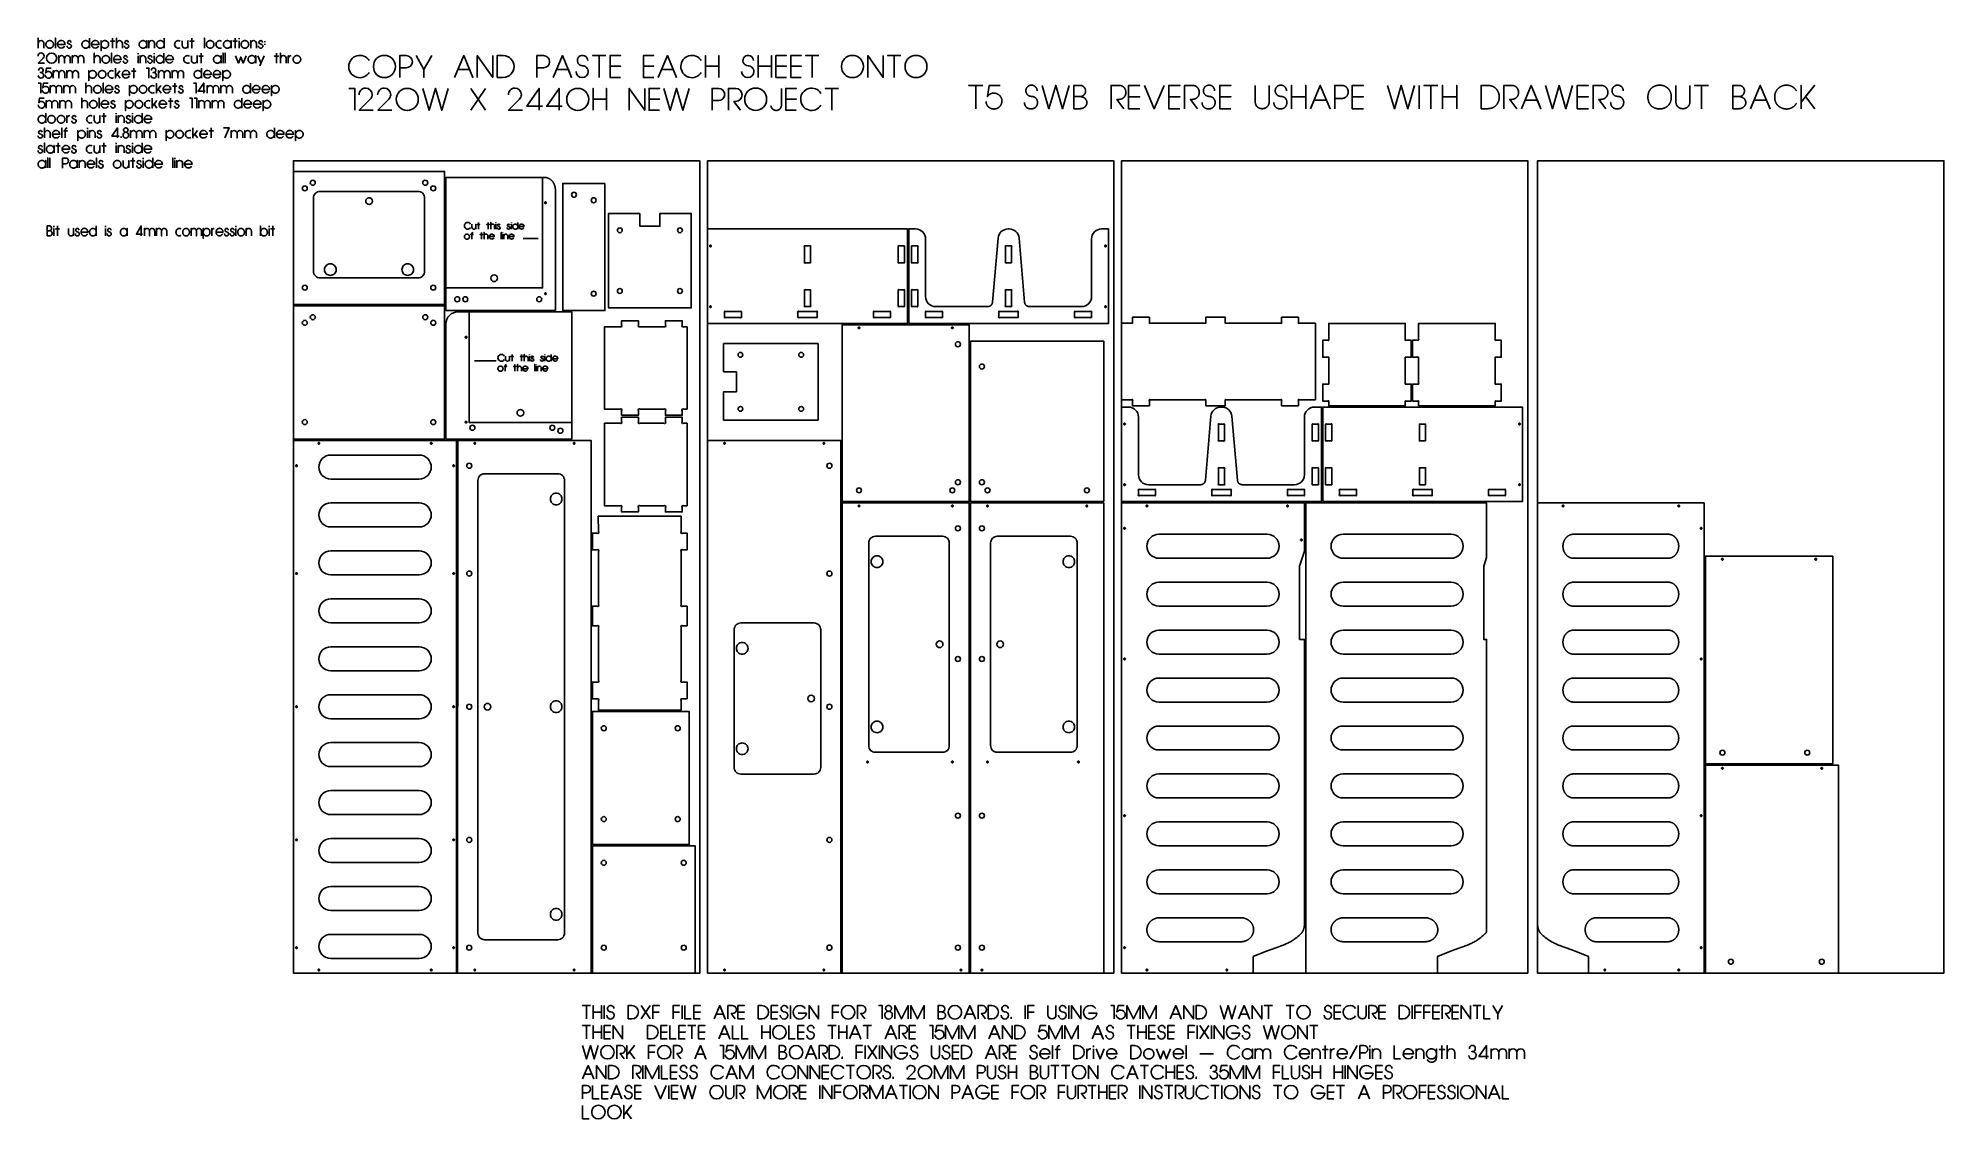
# Model space of a CAD drawing. Extents: x -767 to 4956, y -438 to 2808.
import ezdxf

# ---------------------------------------------------------------- set-up
doc = ezdxf.new("R2010")
doc.units = 0
for name, color, linetype in [('DEFAULT_LAYER', 1, 'CONTINUOUS'), ('LAYER_1', 18, 'CONTINUOUS'), ('LAYER_10', 18, 'CONTINUOUS'), ('T5_LOGOLAYER_2', 18, 'CONTINUOUS'), ('T5_LOGOLAYER_20', 18, 'CONTINUOUS'), ('T5_LOGOLAYER_21', 18, 'CONTINUOUS')]:
    doc.layers.add(name, color=color, linetype=linetype)

msp = doc.modelspace()

# ---------------------------------------------------------------- linework, layer by layer
at = {"layer": 'DEFAULT_LAYER'}
for points in [[(2487, 0), (3707, 0), (3707, 2440), (2487, 2440)], [(3736.5, 0), (4956.5, 0), (4956.5, 2440), (3736.5, 2440)], [(786.6, 1990), (786.6, 2352.3), (786.6, 2353.3), (786.5, 2354.2), (786.5, 2355.2), (786.4, 2356.2), (786.3, 2357.1), (786.2, 2358), (786.1, 2359), (785.9, 2359.9), (785.7, 2360.8), (785.5, 2361.7), (785.3, 2362.6), (785.1, 2363.5), (784.8, 2364.4), (784.6, 2365.3), (784.3, 2366.1), (784, 2367), (783.7, 2367.8), (783.3, 2368.6), (783, 2369.5), (782.6, 2370.3), (782.2, 2371.1), (781.8, 2371.8), (781.4, 2372.6), (780.9, 2373.4), (780.5, 2374.1), (780, 2374.9), (779.5, 2375.6), (779, 2376.3), (778.5, 2377), (778, 2377.6), (777.5, 2378.3), (776.9, 2379), (776.3, 2379.6), (775.8, 2380.2), (775.2, 2380.8), (774.6, 2381.4), (773.9, 2382), (773.3, 2382.5), (772.7, 2383), (772, 2383.6), (771.3, 2384.1), (770.7, 2384.5), (770, 2385), (769.3, 2385.4), (768.6, 2385.9), (767.9, 2386.3), (767.1, 2386.7), (766.4, 2387), (765.7, 2387.4), (764.9, 2387.7), (764.1, 2388), (763.4, 2388.3), (762.6, 2388.6), (761.8, 2388.8), (761, 2389), (760.2, 2389.2), (759.4, 2389.4), (758.6, 2389.6), (757.7, 2389.7), (756.9, 2389.8), (756.1, 2389.9), (755.2, 2389.9), (754.4, 2390), (753.5, 2390), (458, 2390), (458, 1990)], [(2882.5, 0), (2882.5, 7.2), (2882.5, 40.2), (2882.5, 49.2), (2919.5, 64.4), (2935.8, 70.4), (2950.1, 75.7), (2961.5, 79.8), (2965.8, 81.4), (2969, 82.5), (2970.4, 83), (2971.7, 83.5), (2973.1, 84.1), (2974.6, 84.7), (2976, 85.3), (2977.5, 85.9), (2978.9, 86.6), (2980.4, 87.3), (2983.4, 88.7), (2986.3, 90.1), (2989.2, 91.7), (2992.1, 93.2), (2994.8, 94.7), (2997.4, 96.2), (2999.9, 97.6), (3002.1, 99), (3004.2, 100.3), (3006, 101.5), (3007.5, 102.5), (3008.1, 103), (3008.7, 103.5), (3012.9, 106.8), (3015, 108.6), (3017.1, 110.3), (3019.1, 112), (3021.2, 113.8), (3023.2, 115.6), (3025.2, 117.4), (3025.7, 117.8), (3026.2, 118.4), (3026.7, 118.9), (3027.2, 119.5), (3027.7, 120.1), (3028.2, 120.8), (3028.7, 121.5), (3029.2, 122.2), (3029.6, 123), (3030.1, 123.8), (3030.6, 124.6), (3031, 125.4), (3031.4, 126.3), (3031.9, 127.2), (3032.3, 128.1), (3032.7, 129), (3033, 129.9), (3033.4, 130.9), (3033.7, 131.8), (3034.1, 132.8), (3034.4, 133.8), (3034.6, 134.8), (3034.9, 135.8), (3035.1, 136.8), (3035.3, 137.8), (3035.5, 138.8), (3035.7, 139.8), (3035.8, 140.7), (3035.9, 141.7), (3035.9, 142.7), (3036, 143.7), (3036, 1002), (3021.8, 1002), (3021.4, 1222), (3036, 1267), (3036, 1412), (2487, 1412), (2487, 0)], [(3736.5, 143.7), (3736.5, 142.7), (3736.6, 141.7), (3736.7, 140.7), (3736.8, 139.8), (3737, 138.8), (3737.1, 137.8), (3737.3, 136.8), (3737.6, 135.8), (3737.8, 134.8), (3738.1, 133.8), (3738.4, 132.8), (3738.7, 131.8), (3739, 130.9), (3739.4, 129.9), (3739.8, 129), (3740.2, 128.1), (3740.6, 127.2), (3741, 126.3), (3741.4, 125.4), (3741.9, 124.6), (3742.3, 123.8), (3742.8, 123), (3743.2, 122.2), (3743.7, 121.5), (3744.2, 120.8), (3744.7, 120.1), (3745.2, 119.5), (3745.7, 118.9), (3746.2, 118.4), (3746.7, 117.8), (3747.2, 117.4), (3749.2, 115.6), (3751.2, 113.8), (3753.2, 112), (3755.3, 110.3), (3757.3, 108.6), (3759.4, 106.8), (3763.6, 103.5), (3764.1, 103), (3764.8, 102.5), (3766.3, 101.5), (3768.1, 100.3), (3770.1, 99), (3772.3, 97.6), (3774.8, 96.2), (3777.4, 94.7), (3780.1, 93.2), (3782.9, 91.7), (3785.8, 90.1), (3788.7, 88.7), (3791.6, 87.3), (3793.1, 86.6), (3794.6, 85.9), (3796, 85.3), (3797.4, 84.7), (3798.9, 84.1), (3800.3, 83.5), (3801.6, 83), (3803, 82.5), (3806.2, 81.4), (3810.4, 79.8), (3821.7, 75.7), (3835.9, 70.4), (3852.2, 64.4), (3889, 49.2), (3889, 44.8), (3889, 6.6), (3889, 0), (4236.5, 0), (4236.5, 1412), (3736.5, 1412)], [(4160.1, 1282), (4160.1, 1281.1), (4160.1, 1280.1), (4160, 1279.2), (4160, 1278.3), (4159.9, 1277.4), (4159.8, 1276.5), (4159.6, 1275.6), (4159.5, 1274.7), (4159.3, 1273.9), (4159.1, 1273), (4158.9, 1272.1), (4158.7, 1271.3), (4158.5, 1270.5), (4158.2, 1269.6), (4157.9, 1268.8), (4157.6, 1268), (4157.3, 1267.2), (4157, 1266.4), (4156.7, 1265.6), (4156.3, 1264.8), (4155.9, 1264.1), (4155.6, 1263.3), (4155.2, 1262.6), (4154.7, 1261.9), (4154.3, 1261.2), (4153.9, 1260.5), (4153.4, 1259.8), (4152.9, 1259.1), (4152.4, 1258.4), (4151.9, 1257.8), (4151.4, 1257.2), (4150.9, 1256.5), (4150.3, 1255.9), (4149.8, 1255.4), (4149.2, 1254.8), (4148.6, 1254.2), (4148, 1253.7), (4147.4, 1253.2), (4146.8, 1252.6), (4146.2, 1252.1), (4145.6, 1251.7), (4144.9, 1251.2), (4144.3, 1250.8), (4143.6, 1250.3), (4142.9, 1249.9), (4142.2, 1249.5), (4141.6, 1249.2), (4140.9, 1248.8), (4140.1, 1248.5), (4139.4, 1248.2), (4138.7, 1247.9), (4138, 1247.6), (4137.2, 1247.4), (4136.5, 1247.1), (4135.7, 1246.9), (4134.9, 1246.7), (4134.2, 1246.6), (4133.4, 1246.4), (4132.6, 1246.3), (4131.8, 1246.2), (4131, 1246.1), (4130.2, 1246), (4129.4, 1246), (4128.6, 1246), (3844.1, 1246), (3843.2, 1246), (3842.4, 1246), (3841.6, 1246.1), (3840.8, 1246.2), (3840, 1246.3), (3839.2, 1246.4), (3838.5, 1246.6), (3837.7, 1246.7), (3836.9, 1246.9), (3836.2, 1247.1), (3835.4, 1247.4), (3834.7, 1247.6), (3833.9, 1247.9), (3833.2, 1248.2), (3832.5, 1248.5), (3831.8, 1248.8), (3831.1, 1249.2), (3830.4, 1249.5), (3829.7, 1249.9), (3829, 1250.3), (3828.3, 1250.8), (3827.7, 1251.2), (3827, 1251.7), (3826.4, 1252.1), (3825.8, 1252.6), (3825.2, 1253.2), (3824.6, 1253.7), (3824, 1254.2), (3823.4, 1254.8), (3822.8, 1255.4), (3822.3, 1255.9), (3821.7, 1256.5), (3821.2, 1257.2), (3820.7, 1257.8), (3820.2, 1258.4), (3819.7, 1259.1), (3819.2, 1259.8), (3818.8, 1260.5), (3818.3, 1261.2), (3817.9, 1261.9), (3817.5, 1262.6), (3817.1, 1263.3), (3816.7, 1264.1), (3816.3, 1264.8), (3816, 1265.6), (3815.6, 1266.4), (3815.3, 1267.2), (3815, 1268), (3814.7, 1268.8), (3814.4, 1269.6), (3814.2, 1270.5), (3813.9, 1271.3), (3813.7, 1272.1), (3813.5, 1273), (3813.3, 1273.9), (3813.1, 1274.7), (3813, 1275.6), (3812.9, 1276.5), (3812.8, 1277.4), (3812.7, 1278.3), (3812.6, 1279.2), (3812.5, 1280.1), (3812.5, 1281.1), (3812.5, 1282), (3812.5, 1282.9), (3812.5, 1283.9), (3812.6, 1284.8), (3812.7, 1285.7), (3812.8, 1286.6), (3812.9, 1287.5), (3813, 1288.4), (3813.1, 1289.3), (3813.3, 1290.1), (3813.5, 1291), (3813.7, 1291.9), (3813.9, 1292.7), (3814.2, 1293.5), (3814.4, 1294.4), (3814.7, 1295.2), (3815, 1296), (3815.3, 1296.8), (3815.6, 1297.6), (3816, 1298.4), (3816.3, 1299.2), (3816.7, 1299.9), (3817.1, 1300.7), (3817.5, 1301.4), (3817.9, 1302.1), (3818.3, 1302.8), (3818.8, 1303.5), (3819.2, 1304.2), (3819.7, 1304.9), (3820.2, 1305.6), (3820.7, 1306.2), (3821.2, 1306.8), (3821.7, 1307.5), (3822.3, 1308.1), (3822.8, 1308.6), (3823.4, 1309.2), (3824, 1309.8), (3824.6, 1310.3), (3825.2, 1310.8), (3825.8, 1311.4), (3826.4, 1311.9), (3827, 1312.3), (3827.7, 1312.8), (3828.3, 1313.2), (3829, 1313.7), (3829.7, 1314.1), (3830.4, 1314.5), (3831.1, 1314.8), (3831.8, 1315.2), (3832.5, 1315.5), (3833.2, 1315.8), (3833.9, 1316.1), (3834.7, 1316.4), (3835.4, 1316.6), (3836.2, 1316.9), (3836.9, 1317.1), (3837.7, 1317.3), (3838.5, 1317.4), (3839.2, 1317.6), (3840, 1317.7), (3840.8, 1317.8), (3841.6, 1317.9), (3842.4, 1318), (3843.2, 1318), (3844.1, 1318), (4128.6, 1318), (4129.4, 1318), (4130.2, 1318), (4131, 1317.9), (4131.8, 1317.8), (4132.6, 1317.7), (4133.4, 1317.6), (4134.2, 1317.4), (4134.9, 1317.3), (4135.7, 1317.1), (4136.5, 1316.9), (4137.2, 1316.6), (4138, 1316.4), (4138.7, 1316.1), (4139.4, 1315.8), (4140.1, 1315.5), (4140.9, 1315.2), (4141.6, 1314.8), (4142.2, 1314.5), (4142.9, 1314.1), (4143.6, 1313.7), (4144.3, 1313.2), (4144.9, 1312.8), (4145.6, 1312.3), (4146.2, 1311.9), (4146.8, 1311.4), (4147.4, 1310.8), (4148, 1310.3), (4148.6, 1309.8), (4149.2, 1309.2), (4149.8, 1308.6), (4150.3, 1308.1), (4150.9, 1307.5), (4151.4, 1306.8), (4151.9, 1306.2), (4152.4, 1305.6), (4152.9, 1304.9), (4153.4, 1304.2), (4153.9, 1303.5), (4154.3, 1302.8), (4154.7, 1302.1), (4155.2, 1301.4), (4155.6, 1300.7), (4155.9, 1299.9), (4156.3, 1299.2), (4156.7, 1298.4), (4157, 1297.6), (4157.3, 1296.8), (4157.6, 1296), (4157.9, 1295.2), (4158.2, 1294.4), (4158.5, 1293.5), (4158.7, 1292.7), (4158.9, 1291.9), (4159.1, 1291), (4159.3, 1290.1), (4159.5, 1289.3), (4159.6, 1288.4), (4159.8, 1287.5), (4159.9, 1286.6), (4160, 1285.7), (4160, 1284.8), (4160.1, 1283.9), (4160.1, 1282.9)], [(4622.5, 628), (4622.5, 1252), (4240.5, 1252), (4240.5, 628)], [(4160.1, 1138), (4160.1, 1137.1), (4160.1, 1136.1), (4160, 1135.2), (4160, 1134.3), (4159.9, 1133.4), (4159.8, 1132.5), (4159.6, 1131.6), (4159.5, 1130.7), (4159.3, 1129.9), (4159.1, 1129), (4158.9, 1128.1), (4158.7, 1127.3), (4158.5, 1126.5), (4158.2, 1125.6), (4157.9, 1124.8), (4157.6, 1124), (4157.3, 1123.2), (4157, 1122.4), (4156.7, 1121.6), (4156.3, 1120.8), (4155.9, 1120.1), (4155.6, 1119.3), (4155.2, 1118.6), (4154.7, 1117.9), (4154.3, 1117.2), (4153.9, 1116.5), (4153.4, 1115.8), (4152.9, 1115.1), (4152.4, 1114.4), (4151.9, 1113.8), (4151.4, 1113.2), (4150.9, 1112.5), (4150.3, 1111.9), (4149.8, 1111.4), (4149.2, 1110.8), (4148.6, 1110.2), (4148, 1109.7), (4147.4, 1109.2), (4146.8, 1108.6), (4146.2, 1108.1), (4145.6, 1107.7), (4144.9, 1107.2), (4144.3, 1106.8), (4143.6, 1106.3), (4142.9, 1105.9), (4142.2, 1105.5), (4141.6, 1105.2), (4140.9, 1104.8), (4140.1, 1104.5), (4139.4, 1104.2), (4138.7, 1103.9), (4138, 1103.6), (4137.2, 1103.4), (4136.5, 1103.1), (4135.7, 1102.9), (4134.9, 1102.7), (4134.2, 1102.6), (4133.4, 1102.4), (4132.6, 1102.3), (4131.8, 1102.2), (4131, 1102.1), (4130.2, 1102), (4129.4, 1102), (4128.6, 1102), (3844.1, 1102), (3843.2, 1102), (3842.4, 1102), (3841.6, 1102.1), (3840.8, 1102.2), (3840, 1102.3), (3839.2, 1102.4), (3838.5, 1102.6), (3837.7, 1102.7), (3836.9, 1102.9), (3836.2, 1103.1), (3835.4, 1103.4), (3834.7, 1103.6), (3833.9, 1103.9), (3833.2, 1104.2), (3832.5, 1104.5), (3831.8, 1104.8), (3831.1, 1105.2), (3830.4, 1105.5), (3829.7, 1105.9), (3829, 1106.3), (3828.3, 1106.8), (3827.7, 1107.2), (3827, 1107.7), (3826.4, 1108.1), (3825.8, 1108.6), (3825.2, 1109.2), (3824.6, 1109.7), (3824, 1110.2), (3823.4, 1110.8), (3822.8, 1111.4), (3822.3, 1111.9), (3821.7, 1112.5), (3821.2, 1113.2), (3820.7, 1113.8), (3820.2, 1114.4), (3819.7, 1115.1), (3819.2, 1115.8), (3818.8, 1116.5), (3818.3, 1117.2), (3817.9, 1117.9), (3817.5, 1118.6), (3817.1, 1119.3), (3816.7, 1120.1), (3816.3, 1120.8), (3816, 1121.6), (3815.6, 1122.4), (3815.3, 1123.2), (3815, 1124), (3814.7, 1124.8), (3814.4, 1125.6), (3814.2, 1126.5), (3813.9, 1127.3), (3813.7, 1128.1), (3813.5, 1129), (3813.3, 1129.9), (3813.1, 1130.7), (3813, 1131.6), (3812.9, 1132.5), (3812.8, 1133.4), (3812.7, 1134.3), (3812.6, 1135.2), (3812.5, 1136.1), (3812.5, 1137.1), (3812.5, 1138), (3812.5, 1138.9), (3812.5, 1139.9), (3812.6, 1140.8), (3812.7, 1141.7), (3812.8, 1142.6), (3812.9, 1143.5), (3813, 1144.4), (3813.1, 1145.3), (3813.3, 1146.1), (3813.5, 1147), (3813.7, 1147.9), (3813.9, 1148.7), (3814.2, 1149.5), (3814.4, 1150.4), (3814.7, 1151.2), (3815, 1152), (3815.3, 1152.8), (3815.6, 1153.6), (3816, 1154.4), (3816.3, 1155.2), (3816.7, 1155.9), (3817.1, 1156.7), (3817.5, 1157.4), (3817.9, 1158.1), (3818.3, 1158.8), (3818.8, 1159.5), (3819.2, 1160.2), (3819.7, 1160.9), (3820.2, 1161.6), (3820.7, 1162.2), (3821.2, 1162.8), (3821.7, 1163.5), (3822.3, 1164.1), (3822.8, 1164.6), (3823.4, 1165.2), (3824, 1165.8), (3824.6, 1166.3), (3825.2, 1166.8), (3825.8, 1167.4), (3826.4, 1167.9), (3827, 1168.3), (3827.7, 1168.8), (3828.3, 1169.2), (3829, 1169.7), (3829.7, 1170.1), (3830.4, 1170.5), (3831.1, 1170.8), (3831.8, 1171.2), (3832.5, 1171.5), (3833.2, 1171.8), (3833.9, 1172.1), (3834.7, 1172.4), (3835.4, 1172.6), (3836.2, 1172.9), (3836.9, 1173.1), (3837.7, 1173.3), (3838.5, 1173.4), (3839.2, 1173.6), (3840, 1173.7), (3840.8, 1173.8), (3841.6, 1173.9), (3842.4, 1174), (3843.2, 1174), (3844.1, 1174), (4128.6, 1174), (4129.4, 1174), (4130.2, 1174), (4131, 1173.9), (4131.8, 1173.8), (4132.6, 1173.7), (4133.4, 1173.6), (4134.2, 1173.4), (4134.9, 1173.3), (4135.7, 1173.1), (4136.5, 1172.9), (4137.2, 1172.6), (4138, 1172.4), (4138.7, 1172.1), (4139.4, 1171.8), (4140.1, 1171.5), (4140.9, 1171.2), (4141.6, 1170.8), (4142.2, 1170.5), (4142.9, 1170.1), (4143.6, 1169.7), (4144.3, 1169.2), (4144.9, 1168.8), (4145.6, 1168.3), (4146.2, 1167.9), (4146.8, 1167.4), (4147.4, 1166.8), (4148, 1166.3), (4148.6, 1165.8), (4149.2, 1165.2), (4149.8, 1164.6), (4150.3, 1164.1), (4150.9, 1163.5), (4151.4, 1162.8), (4151.9, 1162.2), (4152.4, 1161.6), (4152.9, 1160.9), (4153.4, 1160.2), (4153.9, 1159.5), (4154.3, 1158.8), (4154.7, 1158.1), (4155.2, 1157.4), (4155.6, 1156.7), (4155.9, 1155.9), (4156.3, 1155.2), (4156.7, 1154.4), (4157, 1153.6), (4157.3, 1152.8), (4157.6, 1152), (4157.9, 1151.2), (4158.2, 1150.4), (4158.5, 1149.5), (4158.7, 1148.7), (4158.9, 1147.9), (4159.1, 1147), (4159.3, 1146.1), (4159.5, 1145.3), (4159.6, 1144.4), (4159.8, 1143.5), (4159.9, 1142.6), (4160, 1141.7), (4160, 1140.8), (4160.1, 1139.9), (4160.1, 1138.9)], [(4160.1, 994), (4160.1, 993.1), (4160.1, 992.1), (4160, 991.2), (4160, 990.3), (4159.9, 989.4), (4159.8, 988.5), (4159.6, 987.6), (4159.5, 986.7), (4159.3, 985.9), (4159.1, 985), (4158.9, 984.1), (4158.7, 983.3), (4158.5, 982.5), (4158.2, 981.6), (4157.9, 980.8), (4157.6, 980), (4157.3, 979.2), (4157, 978.4), (4156.7, 977.6), (4156.3, 976.8), (4155.9, 976.1), (4155.6, 975.3), (4155.2, 974.6), (4154.7, 973.9), (4154.3, 973.2), (4153.9, 972.5), (4153.4, 971.8), (4152.9, 971.1), (4152.4, 970.4), (4151.9, 969.8), (4151.4, 969.2), (4150.9, 968.5), (4150.3, 967.9), (4149.8, 967.4), (4149.2, 966.8), (4148.6, 966.2), (4148, 965.7), (4147.4, 965.2), (4146.8, 964.6), (4146.2, 964.1), (4145.6, 963.7), (4144.9, 963.2), (4144.3, 962.8), (4143.6, 962.3), (4142.9, 961.9), (4142.2, 961.5), (4141.6, 961.2), (4140.9, 960.8), (4140.1, 960.5), (4139.4, 960.2), (4138.7, 959.9), (4138, 959.6), (4137.2, 959.4), (4136.5, 959.1), (4135.7, 958.9), (4134.9, 958.7), (4134.2, 958.6), (4133.4, 958.4), (4132.6, 958.3), (4131.8, 958.2), (4131, 958.1), (4130.2, 958), (4129.4, 958), (4128.6, 958), (3844.1, 958), (3843.2, 958), (3842.4, 958), (3841.6, 958.1), (3840.8, 958.2), (3840, 958.3), (3839.2, 958.4), (3838.5, 958.6), (3837.7, 958.7), (3836.9, 958.9), (3836.2, 959.1), (3835.4, 959.4), (3834.7, 959.6), (3833.9, 959.9), (3833.2, 960.2), (3832.5, 960.5), (3831.8, 960.8), (3831.1, 961.2), (3830.4, 961.5), (3829.7, 961.9), (3829, 962.3), (3828.3, 962.8), (3827.7, 963.2), (3827, 963.7), (3826.4, 964.1), (3825.8, 964.6), (3825.2, 965.2), (3824.6, 965.7), (3824, 966.2), (3823.4, 966.8), (3822.8, 967.4), (3822.3, 967.9), (3821.7, 968.5), (3821.2, 969.2), (3820.7, 969.8), (3820.2, 970.4), (3819.7, 971.1), (3819.2, 971.8), (3818.8, 972.5), (3818.3, 973.2), (3817.9, 973.9), (3817.5, 974.6), (3817.1, 975.3), (3816.7, 976.1), (3816.3, 976.8), (3816, 977.6), (3815.6, 978.4), (3815.3, 979.2), (3815, 980), (3814.7, 980.8), (3814.4, 981.6), (3814.2, 982.5), (3813.9, 983.3), (3813.7, 984.1), (3813.5, 985), (3813.3, 985.9), (3813.1, 986.7), (3813, 987.6), (3812.9, 988.5), (3812.8, 989.4), (3812.7, 990.3), (3812.6, 991.2), (3812.5, 992.1), (3812.5, 993.1), (3812.5, 994), (3812.5, 994.9), (3812.5, 995.9), (3812.6, 996.8), (3812.7, 997.7), (3812.8, 998.6), (3812.9, 999.5), (3813, 1000.4), (3813.1, 1001.3), (3813.3, 1002.1), (3813.5, 1003), (3813.7, 1003.9), (3813.9, 1004.7), (3814.2, 1005.5), (3814.4, 1006.4), (3814.7, 1007.2), (3815, 1008), (3815.3, 1008.8), (3815.6, 1009.6), (3816, 1010.4), (3816.3, 1011.2), (3816.7, 1011.9), (3817.1, 1012.7), (3817.5, 1013.4), (3817.9, 1014.1), (3818.3, 1014.8), (3818.8, 1015.5), (3819.2, 1016.2), (3819.7, 1016.9), (3820.2, 1017.6), (3820.7, 1018.2), (3821.2, 1018.8), (3821.7, 1019.5), (3822.3, 1020.1), (3822.8, 1020.6), (3823.4, 1021.2), (3824, 1021.8), (3824.6, 1022.3), (3825.2, 1022.8), (3825.8, 1023.4), (3826.4, 1023.9), (3827, 1024.3), (3827.7, 1024.8), (3828.3, 1025.2), (3829, 1025.7), (3829.7, 1026.1), (3830.4, 1026.5), (3831.1, 1026.8), (3831.8, 1027.2), (3832.5, 1027.5), (3833.2, 1027.8), (3833.9, 1028.1), (3834.7, 1028.4), (3835.4, 1028.6), (3836.2, 1028.9), (3836.9, 1029.1), (3837.7, 1029.3), (3838.5, 1029.4), (3839.2, 1029.6), (3840, 1029.7), (3840.8, 1029.8), (3841.6, 1029.9), (3842.4, 1030), (3843.2, 1030), (3844.1, 1030), (4128.6, 1030), (4129.4, 1030), (4130.2, 1030), (4131, 1029.9), (4131.8, 1029.8), (4132.6, 1029.7), (4133.4, 1029.6), (4134.2, 1029.4), (4134.9, 1029.3), (4135.7, 1029.1), (4136.5, 1028.9), (4137.2, 1028.6), (4138, 1028.4), (4138.7, 1028.1), (4139.4, 1027.8), (4140.1, 1027.5), (4140.9, 1027.2), (4141.6, 1026.8), (4142.2, 1026.5), (4142.9, 1026.1), (4143.6, 1025.7), (4144.3, 1025.2), (4144.9, 1024.8), (4145.6, 1024.3), (4146.2, 1023.9), (4146.8, 1023.4), (4147.4, 1022.8), (4148, 1022.3), (4148.6, 1021.8), (4149.2, 1021.2), (4149.8, 1020.6), (4150.3, 1020.1), (4150.9, 1019.5), (4151.4, 1018.8), (4151.9, 1018.2), (4152.4, 1017.6), (4152.9, 1016.9), (4153.4, 1016.2), (4153.9, 1015.5), (4154.3, 1014.8), (4154.7, 1014.1), (4155.2, 1013.4), (4155.6, 1012.7), (4155.9, 1011.9), (4156.3, 1011.2), (4156.7, 1010.4), (4157, 1009.6), (4157.3, 1008.8), (4157.6, 1008), (4157.9, 1007.2), (4158.2, 1006.4), (4158.5, 1005.5), (4158.7, 1004.7), (4158.9, 1003.9), (4159.1, 1003), (4159.3, 1002.1), (4159.5, 1001.3), (4159.6, 1000.4), (4159.8, 999.5), (4159.9, 998.6), (4160, 997.7), (4160, 996.8), (4160.1, 995.9), (4160.1, 994.9)], [(4160.1, 850), (4160.1, 849.1), (4160.1, 848.1), (4160, 847.2), (4160, 846.3), (4159.9, 845.4), (4159.8, 844.5), (4159.6, 843.6), (4159.5, 842.7), (4159.3, 841.9), (4159.1, 841), (4158.9, 840.1), (4158.7, 839.3), (4158.5, 838.5), (4158.2, 837.6), (4157.9, 836.8), (4157.6, 836), (4157.3, 835.2), (4157, 834.4), (4156.7, 833.6), (4156.3, 832.8), (4155.9, 832.1), (4155.6, 831.3), (4155.2, 830.6), (4154.7, 829.9), (4154.3, 829.2), (4153.9, 828.5), (4153.4, 827.8), (4152.9, 827.1), (4152.4, 826.4), (4151.9, 825.8), (4151.4, 825.2), (4150.9, 824.5), (4150.3, 823.9), (4149.8, 823.4), (4149.2, 822.8), (4148.6, 822.2), (4148, 821.7), (4147.4, 821.2), (4146.8, 820.6), (4146.2, 820.1), (4145.6, 819.7), (4144.9, 819.2), (4144.3, 818.8), (4143.6, 818.3), (4142.9, 817.9), (4142.2, 817.5), (4141.6, 817.2), (4140.9, 816.8), (4140.1, 816.5), (4139.4, 816.2), (4138.7, 815.9), (4138, 815.6), (4137.2, 815.4), (4136.5, 815.1), (4135.7, 814.9), (4134.9, 814.7), (4134.2, 814.6), (4133.4, 814.4), (4132.6, 814.3), (4131.8, 814.2), (4131, 814.1), (4130.2, 814), (4129.4, 814), (4128.6, 814), (3844.1, 814), (3843.2, 814), (3842.4, 814), (3841.6, 814.1), (3840.8, 814.2), (3840, 814.3), (3839.2, 814.4), (3838.5, 814.6), (3837.7, 814.7), (3836.9, 814.9), (3836.2, 815.1), (3835.4, 815.4), (3834.7, 815.6), (3833.9, 815.9), (3833.2, 816.2), (3832.5, 816.5), (3831.8, 816.8), (3831.1, 817.2), (3830.4, 817.5), (3829.7, 817.9), (3829, 818.3), (3828.3, 818.8), (3827.7, 819.2), (3827, 819.7), (3826.4, 820.1), (3825.8, 820.6), (3825.2, 821.2), (3824.6, 821.7), (3824, 822.2), (3823.4, 822.8), (3822.8, 823.4), (3822.3, 823.9), (3821.7, 824.5), (3821.2, 825.2), (3820.7, 825.8), (3820.2, 826.4), (3819.7, 827.1), (3819.2, 827.8), (3818.8, 828.5), (3818.3, 829.2), (3817.9, 829.9), (3817.5, 830.6), (3817.1, 831.3), (3816.7, 832.1), (3816.3, 832.8), (3816, 833.6), (3815.6, 834.4), (3815.3, 835.2), (3815, 836), (3814.7, 836.8), (3814.4, 837.6), (3814.2, 838.5), (3813.9, 839.3), (3813.7, 840.1), (3813.5, 841), (3813.3, 841.9), (3813.1, 842.7), (3813, 843.6), (3812.9, 844.5), (3812.8, 845.4), (3812.7, 846.3), (3812.6, 847.2), (3812.5, 848.1), (3812.5, 849.1), (3812.5, 850), (3812.5, 850.9), (3812.5, 851.9), (3812.6, 852.8), (3812.7, 853.7), (3812.8, 854.6), (3812.9, 855.5), (3813, 856.4), (3813.1, 857.3), (3813.3, 858.1), (3813.5, 859), (3813.7, 859.9), (3813.9, 860.7), (3814.2, 861.5), (3814.4, 862.4), (3814.7, 863.2), (3815, 864), (3815.3, 864.8), (3815.6, 865.6), (3816, 866.4), (3816.3, 867.2), (3816.7, 867.9), (3817.1, 868.7), (3817.5, 869.4), (3817.9, 870.1), (3818.3, 870.8), (3818.8, 871.5), (3819.2, 872.2), (3819.7, 872.9), (3820.2, 873.6), (3820.7, 874.2), (3821.2, 874.8), (3821.7, 875.5), (3822.3, 876.1), (3822.8, 876.6), (3823.4, 877.2), (3824, 877.8), (3824.6, 878.3), (3825.2, 878.8), (3825.8, 879.4), (3826.4, 879.9), (3827, 880.3), (3827.7, 880.8), (3828.3, 881.2), (3829, 881.7), (3829.7, 882.1), (3830.4, 882.5), (3831.1, 882.8), (3831.8, 883.2), (3832.5, 883.5), (3833.2, 883.8), (3833.9, 884.1), (3834.7, 884.4), (3835.4, 884.6), (3836.2, 884.9), (3836.9, 885.1), (3837.7, 885.3), (3838.5, 885.4), (3839.2, 885.6), (3840, 885.7), (3840.8, 885.8), (3841.6, 885.9), (3842.4, 886), (3843.2, 886), (3844.1, 886), (4128.6, 886), (4129.4, 886), (4130.2, 886), (4131, 885.9), (4131.8, 885.8), (4132.6, 885.7), (4133.4, 885.6), (4134.2, 885.4), (4134.9, 885.3), (4135.7, 885.1), (4136.5, 884.9), (4137.2, 884.6), (4138, 884.4), (4138.7, 884.1), (4139.4, 883.8), (4140.1, 883.5), (4140.9, 883.2), (4141.6, 882.8), (4142.2, 882.5), (4142.9, 882.1), (4143.6, 881.7), (4144.3, 881.2), (4144.9, 880.8), (4145.6, 880.3), (4146.2, 879.9), (4146.8, 879.4), (4147.4, 878.8), (4148, 878.3), (4148.6, 877.8), (4149.2, 877.2), (4149.8, 876.6), (4150.3, 876.1), (4150.9, 875.5), (4151.4, 874.8), (4151.9, 874.2), (4152.4, 873.6), (4152.9, 872.9), (4153.4, 872.2), (4153.9, 871.5), (4154.3, 870.8), (4154.7, 870.1), (4155.2, 869.4), (4155.6, 868.7), (4155.9, 867.9), (4156.3, 867.2), (4156.7, 866.4), (4157, 865.6), (4157.3, 864.8), (4157.6, 864), (4157.9, 863.2), (4158.2, 862.4), (4158.5, 861.5), (4158.7, 860.7), (4158.9, 859.9), (4159.1, 859), (4159.3, 858.1), (4159.5, 857.3), (4159.6, 856.4), (4159.8, 855.5), (4159.9, 854.6), (4160, 853.7), (4160, 852.8), (4160.1, 851.9), (4160.1, 850.9)], [(898, 386), (1188, 386), (1188, 786), (898, 786)], [(4160.1, 706), (4160.1, 705.1), (4160.1, 704.1), (4160, 703.2), (4160, 702.3), (4159.9, 701.4), (4159.8, 700.5), (4159.6, 699.6), (4159.5, 698.7), (4159.3, 697.9), (4159.1, 697), (4158.9, 696.1), (4158.7, 695.3), (4158.5, 694.5), (4158.2, 693.6), (4157.9, 692.8), (4157.6, 692), (4157.3, 691.2), (4157, 690.4), (4156.7, 689.6), (4156.3, 688.8), (4155.9, 688.1), (4155.6, 687.3), (4155.2, 686.6), (4154.7, 685.9), (4154.3, 685.2), (4153.9, 684.5), (4153.4, 683.8), (4152.9, 683.1), (4152.4, 682.4), (4151.9, 681.8), (4151.4, 681.2), (4150.9, 680.5), (4150.3, 679.9), (4149.8, 679.4), (4149.2, 678.8), (4148.6, 678.2), (4148, 677.7), (4147.4, 677.2), (4146.8, 676.6), (4146.2, 676.1), (4145.6, 675.7), (4144.9, 675.2), (4144.3, 674.8), (4143.6, 674.3), (4142.9, 673.9), (4142.2, 673.5), (4141.6, 673.2), (4140.9, 672.8), (4140.1, 672.5), (4139.4, 672.2), (4138.7, 671.9), (4138, 671.6), (4137.2, 671.4), (4136.5, 671.1), (4135.7, 670.9), (4134.9, 670.7), (4134.2, 670.6), (4133.4, 670.4), (4132.6, 670.3), (4131.8, 670.2), (4131, 670.1), (4130.2, 670), (4129.4, 670), (4128.6, 670), (3844.1, 670), (3843.2, 670), (3842.4, 670), (3841.6, 670.1), (3840.8, 670.2), (3840, 670.3), (3839.2, 670.4), (3838.5, 670.6), (3837.7, 670.7), (3836.9, 670.9), (3836.2, 671.1), (3835.4, 671.4), (3834.7, 671.6), (3833.9, 671.9), (3833.2, 672.2), (3832.5, 672.5), (3831.8, 672.8), (3831.1, 673.2), (3830.4, 673.5), (3829.7, 673.9), (3829, 674.3), (3828.3, 674.8), (3827.7, 675.2), (3827, 675.7), (3826.4, 676.1), (3825.8, 676.6), (3825.2, 677.2), (3824.6, 677.7), (3824, 678.2), (3823.4, 678.8), (3822.8, 679.4), (3822.3, 679.9), (3821.7, 680.5), (3821.2, 681.2), (3820.7, 681.8), (3820.2, 682.4), (3819.7, 683.1), (3819.2, 683.8), (3818.8, 684.5), (3818.3, 685.2), (3817.9, 685.9), (3817.5, 686.6), (3817.1, 687.3), (3816.7, 688.1), (3816.3, 688.8), (3816, 689.6), (3815.6, 690.4), (3815.3, 691.2), (3815, 692), (3814.7, 692.8), (3814.4, 693.6), (3814.2, 694.5), (3813.9, 695.3), (3813.7, 696.1), (3813.5, 697), (3813.3, 697.9), (3813.1, 698.7), (3813, 699.6), (3812.9, 700.5), (3812.8, 701.4), (3812.7, 702.3), (3812.6, 703.2), (3812.5, 704.1), (3812.5, 705.1), (3812.5, 706), (3812.5, 706.9), (3812.5, 707.9), (3812.6, 708.8), (3812.7, 709.7), (3812.8, 710.6), (3812.9, 711.5), (3813, 712.4), (3813.1, 713.3), (3813.3, 714.1), (3813.5, 715), (3813.7, 715.9), (3813.9, 716.7), (3814.2, 717.5), (3814.4, 718.4), (3814.7, 719.2), (3815, 720), (3815.3, 720.8), (3815.6, 721.6), (3816, 722.4), (3816.3, 723.2), (3816.7, 723.9), (3817.1, 724.7), (3817.5, 725.4), (3817.9, 726.1), (3818.3, 726.8), (3818.8, 727.5), (3819.2, 728.2), (3819.7, 728.9), (3820.2, 729.6), (3820.7, 730.2), (3821.2, 730.8), (3821.7, 731.5), (3822.3, 732.1), (3822.8, 732.6), (3823.4, 733.2), (3824, 733.8), (3824.6, 734.3), (3825.2, 734.8), (3825.8, 735.4), (3826.4, 735.9), (3827, 736.3), (3827.7, 736.8), (3828.3, 737.2), (3829, 737.7), (3829.7, 738.1), (3830.4, 738.5), (3831.1, 738.8), (3831.8, 739.2), (3832.5, 739.5), (3833.2, 739.8), (3833.9, 740.1), (3834.7, 740.4), (3835.4, 740.6), (3836.2, 740.9), (3836.9, 741.1), (3837.7, 741.3), (3838.5, 741.4), (3839.2, 741.6), (3840, 741.7), (3840.8, 741.8), (3841.6, 741.9), (3842.4, 742), (3843.2, 742), (3844.1, 742), (4128.6, 742), (4129.4, 742), (4130.2, 742), (4131, 741.9), (4131.8, 741.8), (4132.6, 741.7), (4133.4, 741.6), (4134.2, 741.4), (4134.9, 741.3), (4135.7, 741.1), (4136.5, 740.9), (4137.2, 740.6), (4138, 740.4), (4138.7, 740.1), (4139.4, 739.8), (4140.1, 739.5), (4140.9, 739.2), (4141.6, 738.8), (4142.2, 738.5), (4142.9, 738.1), (4143.6, 737.7), (4144.3, 737.2), (4144.9, 736.8), (4145.6, 736.3), (4146.2, 735.9), (4146.8, 735.4), (4147.4, 734.8), (4148, 734.3), (4148.6, 733.8), (4149.2, 733.2), (4149.8, 732.6), (4150.3, 732.1), (4150.9, 731.5), (4151.4, 730.8), (4151.9, 730.2), (4152.4, 729.6), (4152.9, 728.9), (4153.4, 728.2), (4153.9, 727.5), (4154.3, 726.8), (4154.7, 726.1), (4155.2, 725.4), (4155.6, 724.7), (4155.9, 723.9), (4156.3, 723.2), (4156.7, 722.4), (4157, 721.6), (4157.3, 720.8), (4157.6, 720), (4157.9, 719.2), (4158.2, 718.4), (4158.5, 717.5), (4158.7, 716.7), (4158.9, 715.9), (4159.1, 715), (4159.3, 714.1), (4159.5, 713.3), (4159.6, 712.4), (4159.8, 711.5), (4159.9, 710.6), (4160, 709.7), (4160, 708.8), (4160.1, 707.9), (4160.1, 706.9)], [(4160.1, 562), (4160.1, 561.1), (4160.1, 560.1), (4160, 559.2), (4160, 558.3), (4159.9, 557.4), (4159.8, 556.5), (4159.6, 555.6), (4159.5, 554.7), (4159.3, 553.9), (4159.1, 553), (4158.9, 552.1), (4158.7, 551.3), (4158.5, 550.5), (4158.2, 549.6), (4157.9, 548.8), (4157.6, 548), (4157.3, 547.2), (4157, 546.4), (4156.7, 545.6), (4156.3, 544.8), (4155.9, 544.1), (4155.6, 543.3), (4155.2, 542.6), (4154.7, 541.9), (4154.3, 541.2), (4153.9, 540.5), (4153.4, 539.8), (4152.9, 539.1), (4152.4, 538.4), (4151.9, 537.8), (4151.4, 537.2), (4150.9, 536.5), (4150.3, 535.9), (4149.8, 535.4), (4149.2, 534.8), (4148.6, 534.2), (4148, 533.7), (4147.4, 533.2), (4146.8, 532.6), (4146.2, 532.1), (4145.6, 531.7), (4144.9, 531.2), (4144.3, 530.8), (4143.6, 530.3), (4142.9, 529.9), (4142.2, 529.5), (4141.6, 529.2), (4140.9, 528.8), (4140.1, 528.5), (4139.4, 528.2), (4138.7, 527.9), (4138, 527.6), (4137.2, 527.4), (4136.5, 527.1), (4135.7, 526.9), (4134.9, 526.7), (4134.2, 526.6), (4133.4, 526.4), (4132.6, 526.3), (4131.8, 526.2), (4131, 526.1), (4130.2, 526), (4129.4, 526), (4128.6, 526), (3844.1, 526), (3843.2, 526), (3842.4, 526), (3841.6, 526.1), (3840.8, 526.2), (3840, 526.3), (3839.2, 526.4), (3838.5, 526.6), (3837.7, 526.7), (3836.9, 526.9), (3836.2, 527.1), (3835.4, 527.4), (3834.7, 527.6), (3833.9, 527.9), (3833.2, 528.2), (3832.5, 528.5), (3831.8, 528.8), (3831.1, 529.2), (3830.4, 529.5), (3829.7, 529.9), (3829, 530.3), (3828.3, 530.8), (3827.7, 531.2), (3827, 531.7), (3826.4, 532.1), (3825.8, 532.6), (3825.2, 533.2), (3824.6, 533.7), (3824, 534.2), (3823.4, 534.8), (3822.8, 535.4), (3822.3, 535.9), (3821.7, 536.5), (3821.2, 537.2), (3820.7, 537.8), (3820.2, 538.4), (3819.7, 539.1), (3819.2, 539.8), (3818.8, 540.5), (3818.3, 541.2), (3817.9, 541.9), (3817.5, 542.6), (3817.1, 543.3), (3816.7, 544.1), (3816.3, 544.8), (3816, 545.6), (3815.6, 546.4), (3815.3, 547.2), (3815, 548), (3814.7, 548.8), (3814.4, 549.6), (3814.2, 550.5), (3813.9, 551.3), (3813.7, 552.1), (3813.5, 553), (3813.3, 553.9), (3813.1, 554.7), (3813, 555.6), (3812.9, 556.5), (3812.8, 557.4), (3812.7, 558.3), (3812.6, 559.2), (3812.5, 560.1), (3812.5, 561.1), (3812.5, 562), (3812.5, 562.9), (3812.5, 563.9), (3812.6, 564.8), (3812.7, 565.7), (3812.8, 566.6), (3812.9, 567.5), (3813, 568.4), (3813.1, 569.3), (3813.3, 570.1), (3813.5, 571), (3813.7, 571.9), (3813.9, 572.7), (3814.2, 573.5), (3814.4, 574.4), (3814.7, 575.2), (3815, 576), (3815.3, 576.8), (3815.6, 577.6), (3816, 578.4), (3816.3, 579.2), (3816.7, 579.9), (3817.1, 580.7), (3817.5, 581.4), (3817.9, 582.1), (3818.3, 582.8), (3818.8, 583.5), (3819.2, 584.2), (3819.7, 584.9), (3820.2, 585.6), (3820.7, 586.2), (3821.2, 586.8), (3821.7, 587.5), (3822.3, 588.1), (3822.8, 588.6), (3823.4, 589.2), (3824, 589.8), (3824.6, 590.3), (3825.2, 590.8), (3825.8, 591.4), (3826.4, 591.9), (3827, 592.3), (3827.7, 592.8), (3828.3, 593.2), (3829, 593.7), (3829.7, 594.1), (3830.4, 594.5), (3831.1, 594.8), (3831.8, 595.2), (3832.5, 595.5), (3833.2, 595.8), (3833.9, 596.1), (3834.7, 596.4), (3835.4, 596.6), (3836.2, 596.9), (3836.9, 597.1), (3837.7, 597.3), (3838.5, 597.4), (3839.2, 597.6), (3840, 597.7), (3840.8, 597.8), (3841.6, 597.9), (3842.4, 598), (3843.2, 598), (3844.1, 598), (4128.6, 598), (4129.4, 598), (4130.2, 598), (4131, 597.9), (4131.8, 597.8), (4132.6, 597.7), (4133.4, 597.6), (4134.2, 597.4), (4134.9, 597.3), (4135.7, 597.1), (4136.5, 596.9), (4137.2, 596.6), (4138, 596.4), (4138.7, 596.1), (4139.4, 595.8), (4140.1, 595.5), (4140.9, 595.2), (4141.6, 594.8), (4142.2, 594.5), (4142.9, 594.1), (4143.6, 593.7), (4144.3, 593.2), (4144.9, 592.8), (4145.6, 592.3), (4146.2, 591.9), (4146.8, 591.4), (4147.4, 590.8), (4148, 590.3), (4148.6, 589.8), (4149.2, 589.2), (4149.8, 588.6), (4150.3, 588.1), (4150.9, 587.5), (4151.4, 586.8), (4151.9, 586.2), (4152.4, 585.6), (4152.9, 584.9), (4153.4, 584.2), (4153.9, 583.5), (4154.3, 582.8), (4154.7, 582.1), (4155.2, 581.4), (4155.6, 580.7), (4155.9, 579.9), (4156.3, 579.2), (4156.7, 578.4), (4157, 577.6), (4157.3, 576.8), (4157.6, 576), (4157.9, 575.2), (4158.2, 574.4), (4158.5, 573.5), (4158.7, 572.7), (4158.9, 571.9), (4159.1, 571), (4159.3, 570.1), (4159.5, 569.3), (4159.6, 568.4), (4159.8, 567.5), (4159.9, 566.6), (4160, 565.7), (4160, 564.8), (4160.1, 563.9), (4160.1, 562.9)], [(4640.5, 0), (4640.5, 624), (4240.5, 624), (4240.5, 0)], [(4160.1, 418), (4160.1, 417.1), (4160.1, 416.1), (4160, 415.2), (4160, 414.3), (4159.9, 413.4), (4159.8, 412.5), (4159.6, 411.6), (4159.5, 410.7), (4159.3, 409.9), (4159.1, 409), (4158.9, 408.1), (4158.7, 407.3), (4158.5, 406.5), (4158.2, 405.6), (4157.9, 404.8), (4157.6, 404), (4157.3, 403.2), (4157, 402.4), (4156.7, 401.6), (4156.3, 400.8), (4155.9, 400.1), (4155.6, 399.3), (4155.2, 398.6), (4154.7, 397.9), (4154.3, 397.2), (4153.9, 396.5), (4153.4, 395.8), (4152.9, 395.1), (4152.4, 394.4), (4151.9, 393.8), (4151.4, 393.2), (4150.9, 392.5), (4150.3, 391.9), (4149.8, 391.4), (4149.2, 390.8), (4148.6, 390.2), (4148, 389.7), (4147.4, 389.2), (4146.8, 388.6), (4146.2, 388.1), (4145.6, 387.7), (4144.9, 387.2), (4144.3, 386.8), (4143.6, 386.3), (4142.9, 385.9), (4142.2, 385.5), (4141.6, 385.2), (4140.9, 384.8), (4140.1, 384.5), (4139.4, 384.2), (4138.7, 383.9), (4138, 383.6), (4137.2, 383.4), (4136.5, 383.1), (4135.7, 382.9), (4134.9, 382.7), (4134.2, 382.6), (4133.4, 382.4), (4132.6, 382.3), (4131.8, 382.2), (4131, 382.1), (4130.2, 382), (4129.4, 382), (4128.6, 382), (3844.1, 382), (3843.2, 382), (3842.4, 382), (3841.6, 382.1), (3840.8, 382.2), (3840, 382.3), (3839.2, 382.4), (3838.5, 382.6), (3837.7, 382.7), (3836.9, 382.9), (3836.2, 383.1), (3835.4, 383.4), (3834.7, 383.6), (3833.9, 383.9), (3833.2, 384.2), (3832.5, 384.5), (3831.8, 384.8), (3831.1, 385.2), (3830.4, 385.5), (3829.7, 385.9), (3829, 386.3), (3828.3, 386.8), (3827.7, 387.2), (3827, 387.7), (3826.4, 388.1), (3825.8, 388.6), (3825.2, 389.2), (3824.6, 389.7), (3824, 390.2), (3823.4, 390.8), (3822.8, 391.4), (3822.3, 391.9), (3821.7, 392.5), (3821.2, 393.2), (3820.7, 393.8), (3820.2, 394.4), (3819.7, 395.1), (3819.2, 395.8), (3818.8, 396.5), (3818.3, 397.2), (3817.9, 397.9), (3817.5, 398.6), (3817.1, 399.3), (3816.7, 400.1), (3816.3, 400.8), (3816, 401.6), (3815.6, 402.4), (3815.3, 403.2), (3815, 404), (3814.7, 404.8), (3814.4, 405.6), (3814.2, 406.5), (3813.9, 407.3), (3813.7, 408.1), (3813.5, 409), (3813.3, 409.9), (3813.1, 410.7), (3813, 411.6), (3812.9, 412.5), (3812.8, 413.4), (3812.7, 414.3), (3812.6, 415.2), (3812.5, 416.1), (3812.5, 417.1), (3812.5, 418), (3812.5, 418.9), (3812.5, 419.9), (3812.6, 420.8), (3812.7, 421.7), (3812.8, 422.6), (3812.9, 423.5), (3813, 424.4), (3813.1, 425.3), (3813.3, 426.1), (3813.5, 427), (3813.7, 427.9), (3813.9, 428.7), (3814.2, 429.5), (3814.4, 430.4), (3814.7, 431.2), (3815, 432), (3815.3, 432.8), (3815.6, 433.6), (3816, 434.4), (3816.3, 435.2), (3816.7, 435.9), (3817.1, 436.7), (3817.5, 437.4), (3817.9, 438.1), (3818.3, 438.8), (3818.8, 439.5), (3819.2, 440.2), (3819.7, 440.9), (3820.2, 441.6), (3820.7, 442.2), (3821.2, 442.8), (3821.7, 443.5), (3822.3, 444.1), (3822.8, 444.6), (3823.4, 445.2), (3824, 445.8), (3824.6, 446.3), (3825.2, 446.8), (3825.8, 447.4), (3826.4, 447.9), (3827, 448.3), (3827.7, 448.8), (3828.3, 449.2), (3829, 449.7), (3829.7, 450.1), (3830.4, 450.5), (3831.1, 450.8), (3831.8, 451.2), (3832.5, 451.5), (3833.2, 451.8), (3833.9, 452.1), (3834.7, 452.4), (3835.4, 452.6), (3836.2, 452.9), (3836.9, 453.1), (3837.7, 453.3), (3838.5, 453.4), (3839.2, 453.6), (3840, 453.7), (3840.8, 453.8), (3841.6, 453.9), (3842.4, 454), (3843.2, 454), (3844.1, 454), (4128.6, 454), (4129.4, 454), (4130.2, 454), (4131, 453.9), (4131.8, 453.8), (4132.6, 453.7), (4133.4, 453.6), (4134.2, 453.4), (4134.9, 453.3), (4135.7, 453.1), (4136.5, 452.9), (4137.2, 452.6), (4138, 452.4), (4138.7, 452.1), (4139.4, 451.8), (4140.1, 451.5), (4140.9, 451.2), (4141.6, 450.8), (4142.2, 450.5), (4142.9, 450.1), (4143.6, 449.7), (4144.3, 449.2), (4144.9, 448.8), (4145.6, 448.3), (4146.2, 447.9), (4146.8, 447.4), (4147.4, 446.8), (4148, 446.3), (4148.6, 445.8), (4149.2, 445.2), (4149.8, 444.6), (4150.3, 444.1), (4150.9, 443.5), (4151.4, 442.8), (4151.9, 442.2), (4152.4, 441.6), (4152.9, 440.9), (4153.4, 440.2), (4153.9, 439.5), (4154.3, 438.8), (4154.7, 438.1), (4155.2, 437.4), (4155.6, 436.7), (4155.9, 435.9), (4156.3, 435.2), (4156.7, 434.4), (4157, 433.6), (4157.3, 432.8), (4157.6, 432), (4157.9, 431.2), (4158.2, 430.4), (4158.5, 429.5), (4158.7, 428.7), (4158.9, 427.9), (4159.1, 427), (4159.3, 426.1), (4159.5, 425.3), (4159.6, 424.4), (4159.8, 423.5), (4159.9, 422.6), (4160, 421.7), (4160, 420.8), (4160.1, 419.9), (4160.1, 418.9)], [(1206, 0), (1206, 382), (898, 382), (898, 0)], [(4160.1, 274), (4160.1, 273.1), (4160.1, 272.1), (4160, 271.2), (4160, 270.3), (4159.9, 269.4), (4159.8, 268.5), (4159.6, 267.6), (4159.5, 266.7), (4159.3, 265.9), (4159.1, 265), (4158.9, 264.1), (4158.7, 263.3), (4158.5, 262.5), (4158.2, 261.6), (4157.9, 260.8), (4157.6, 260), (4157.3, 259.2), (4157, 258.4), (4156.7, 257.6), (4156.3, 256.8), (4155.9, 256.1), (4155.6, 255.3), (4155.2, 254.6), (4154.7, 253.9), (4154.3, 253.2), (4153.9, 252.5), (4153.4, 251.8), (4152.9, 251.1), (4152.4, 250.4), (4151.9, 249.8), (4151.4, 249.2), (4150.9, 248.5), (4150.3, 247.9), (4149.8, 247.4), (4149.2, 246.8), (4148.6, 246.2), (4148, 245.7), (4147.4, 245.2), (4146.8, 244.6), (4146.2, 244.1), (4145.6, 243.7), (4144.9, 243.2), (4144.3, 242.8), (4143.6, 242.3), (4142.9, 241.9), (4142.2, 241.5), (4141.6, 241.2), (4140.9, 240.8), (4140.1, 240.5), (4139.4, 240.2), (4138.7, 239.9), (4138, 239.6), (4137.2, 239.4), (4136.5, 239.1), (4135.7, 238.9), (4134.9, 238.7), (4134.2, 238.6), (4133.4, 238.4), (4132.6, 238.3), (4131.8, 238.2), (4131, 238.1), (4130.2, 238), (4129.4, 238), (4128.6, 238), (3844.1, 238), (3843.2, 238), (3842.4, 238), (3841.6, 238.1), (3840.8, 238.2), (3840, 238.3), (3839.2, 238.4), (3838.5, 238.6), (3837.7, 238.7), (3836.9, 238.9), (3836.2, 239.1), (3835.4, 239.4), (3834.7, 239.6), (3833.9, 239.9), (3833.2, 240.2), (3832.5, 240.5), (3831.8, 240.8), (3831.1, 241.2), (3830.4, 241.5), (3829.7, 241.9), (3829, 242.3), (3828.3, 242.8), (3827.7, 243.2), (3827, 243.7), (3826.4, 244.1), (3825.8, 244.6), (3825.2, 245.2), (3824.6, 245.7), (3824, 246.2), (3823.4, 246.8), (3822.8, 247.4), (3822.3, 247.9), (3821.7, 248.5), (3821.2, 249.2), (3820.7, 249.8), (3820.2, 250.4), (3819.7, 251.1), (3819.2, 251.8), (3818.8, 252.5), (3818.3, 253.2), (3817.9, 253.9), (3817.5, 254.6), (3817.1, 255.3), (3816.7, 256.1), (3816.3, 256.8), (3816, 257.6), (3815.6, 258.4), (3815.3, 259.2), (3815, 260), (3814.7, 260.8), (3814.4, 261.6), (3814.2, 262.5), (3813.9, 263.3), (3813.7, 264.1), (3813.5, 265), (3813.3, 265.9), (3813.1, 266.7), (3813, 267.6), (3812.9, 268.5), (3812.8, 269.4), (3812.7, 270.3), (3812.6, 271.2), (3812.5, 272.1), (3812.5, 273.1), (3812.5, 274), (3812.5, 274.9), (3812.5, 275.9), (3812.6, 276.8), (3812.7, 277.7), (3812.8, 278.6), (3812.9, 279.5), (3813, 280.4), (3813.1, 281.3), (3813.3, 282.1), (3813.5, 283), (3813.7, 283.9), (3813.9, 284.7), (3814.2, 285.5), (3814.4, 286.4), (3814.7, 287.2), (3815, 288), (3815.3, 288.8), (3815.6, 289.6), (3816, 290.4), (3816.3, 291.2), (3816.7, 291.9), (3817.1, 292.7), (3817.5, 293.4), (3817.9, 294.1), (3818.3, 294.8), (3818.8, 295.5), (3819.2, 296.2), (3819.7, 296.9), (3820.2, 297.6), (3820.7, 298.2), (3821.2, 298.8), (3821.7, 299.5), (3822.3, 300.1), (3822.8, 300.6), (3823.4, 301.2), (3824, 301.8), (3824.6, 302.3), (3825.2, 302.8), (3825.8, 303.4), (3826.4, 303.9), (3827, 304.3), (3827.7, 304.8), (3828.3, 305.2), (3829, 305.7), (3829.7, 306.1), (3830.4, 306.5), (3831.1, 306.8), (3831.8, 307.2), (3832.5, 307.5), (3833.2, 307.8), (3833.9, 308.1), (3834.7, 308.4), (3835.4, 308.6), (3836.2, 308.9), (3836.9, 309.1), (3837.7, 309.3), (3838.5, 309.4), (3839.2, 309.6), (3840, 309.7), (3840.8, 309.8), (3841.6, 309.9), (3842.4, 310), (3843.2, 310), (3844.1, 310), (4128.6, 310), (4129.4, 310), (4130.2, 310), (4131, 309.9), (4131.8, 309.8), (4132.6, 309.7), (4133.4, 309.6), (4134.2, 309.4), (4134.9, 309.3), (4135.7, 309.1), (4136.5, 308.9), (4137.2, 308.6), (4138, 308.4), (4138.7, 308.1), (4139.4, 307.8), (4140.1, 307.5), (4140.9, 307.2), (4141.6, 306.8), (4142.2, 306.5), (4142.9, 306.1), (4143.6, 305.7), (4144.3, 305.2), (4144.9, 304.8), (4145.6, 304.3), (4146.2, 303.9), (4146.8, 303.4), (4147.4, 302.8), (4148, 302.3), (4148.6, 301.8), (4149.2, 301.2), (4149.8, 300.6), (4150.3, 300.1), (4150.9, 299.5), (4151.4, 298.8), (4151.9, 298.2), (4152.4, 297.6), (4152.9, 296.9), (4153.4, 296.2), (4153.9, 295.5), (4154.3, 294.8), (4154.7, 294.1), (4155.2, 293.4), (4155.6, 292.7), (4155.9, 291.9), (4156.3, 291.2), (4156.7, 290.4), (4157, 289.6), (4157.3, 288.8), (4157.6, 288), (4157.9, 287.2), (4158.2, 286.4), (4158.5, 285.5), (4158.7, 284.7), (4158.9, 283.9), (4159.1, 283), (4159.3, 282.1), (4159.5, 281.3), (4159.6, 280.4), (4159.8, 279.5), (4159.9, 278.6), (4160, 277.7), (4160, 276.8), (4160.1, 275.9), (4160.1, 274.9)], [(2563, 130), (2563, 129.1), (2563, 128.1), (2563.1, 127.2), (2563.2, 126.3), (2563.3, 125.4), (2563.4, 124.5), (2563.6, 123.6), (2563.7, 122.7), (2564, 121.9), (2564.2, 121), (2564.4, 120.1), (2564.7, 119.3), (2565, 118.5), (2565.3, 117.6), (2565.6, 116.8), (2566, 116), (2566.4, 115.2), (2566.8, 114.4), (2567.2, 113.6), (2567.6, 112.8), (2568.1, 112.1), (2568.5, 111.3), (2569, 110.6), (2569.5, 109.9), (2570.1, 109.2), (2570.6, 108.5), (2571.2, 107.8), (2571.8, 107.1), (2572.3, 106.4), (2573, 105.8), (2573.6, 105.2), (2574.2, 104.5), (2574.9, 103.9), (2575.6, 103.4), (2576.3, 102.8), (2577, 102.2), (2577.7, 101.7), (2578.4, 101.2), (2579.2, 100.6), (2579.9, 100.1), (2580.7, 99.7), (2581.5, 99.2), (2582.3, 98.8), (2583.1, 98.3), (2583.9, 97.9), (2584.8, 97.5), (2585.6, 97.2), (2586.5, 96.8), (2587.3, 96.5), (2588.2, 96.2), (2589.1, 95.9), (2590, 95.6), (2590.9, 95.4), (2591.8, 95.1), (2592.7, 94.9), (2593.7, 94.7), (2594.6, 94.6), (2595.6, 94.4), (2596.5, 94.3), (2597.5, 94.2), (2598.5, 94.1), (2599.5, 94), (2600.4, 94), (2601.4, 94), (2845.1, 94), (2846.1, 94), (2847.1, 94), (2848.1, 94.1), (2849, 94.2), (2850, 94.3), (2850.9, 94.4), (2851.9, 94.6), (2852.8, 94.7), (2853.8, 94.9), (2854.7, 95.1), (2855.6, 95.4), (2856.5, 95.6), (2857.4, 95.9), (2858.3, 96.2), (2859.2, 96.5), (2860.1, 96.8), (2860.9, 97.2), (2861.8, 97.5), (2862.6, 97.9), (2863.4, 98.3), (2864.2, 98.8), (2865, 99.2), (2865.8, 99.7), (2866.6, 100.1), (2867.4, 100.6), (2868.1, 101.2), (2868.8, 101.7), (2869.6, 102.2), (2870.3, 102.8), (2871, 103.4), (2871.6, 103.9), (2872.3, 104.5), (2872.9, 105.2), (2873.6, 105.8), (2874.2, 106.4), (2874.8, 107.1), (2875.4, 107.8), (2875.9, 108.5), (2876.5, 109.2), (2877, 109.9), (2877.5, 110.6), (2878, 111.3), (2878.5, 112.1), (2878.9, 112.8), (2879.4, 113.6), (2879.8, 114.4), (2880.2, 115.2), (2880.5, 116), (2880.9, 116.8), (2881.2, 117.6), (2881.5, 118.5), (2881.8, 119.3), (2882.1, 120.1), (2882.4, 121), (2882.6, 121.9), (2882.8, 122.7), (2883, 123.6), (2883.1, 124.5), (2883.3, 125.4), (2883.4, 126.3), (2883.5, 127.2), (2883.5, 128.1), (2883.6, 129.1), (2883.6, 130), (2883.6, 130.9), (2883.5, 131.9), (2883.5, 132.8), (2883.4, 133.7), (2883.3, 134.6), (2883.1, 135.5), (2883, 136.4), (2882.8, 137.3), (2882.6, 138.1), (2882.4, 139), (2882.1, 139.9), (2881.8, 140.7), (2881.5, 141.5), (2881.2, 142.4), (2880.9, 143.2), (2880.5, 144), (2880.2, 144.8), (2879.8, 145.6), (2879.4, 146.4), (2878.9, 147.2), (2878.5, 147.9), (2878, 148.7), (2877.5, 149.4), (2877, 150.1), (2876.5, 150.8), (2875.9, 151.5), (2875.4, 152.2), (2874.8, 152.9), (2874.2, 153.6), (2873.6, 154.2), (2872.9, 154.8), (2872.3, 155.5), (2871.6, 156.1), (2871, 156.6), (2870.3, 157.2), (2869.6, 157.8), (2868.8, 158.3), (2868.1, 158.8), (2867.4, 159.4), (2866.6, 159.9), (2865.8, 160.3), (2865, 160.8), (2864.2, 161.2), (2863.4, 161.7), (2862.6, 162.1), (2861.8, 162.5), (2860.9, 162.8), (2860.1, 163.2), (2859.2, 163.5), (2858.3, 163.8), (2857.4, 164.1), (2856.5, 164.4), (2855.6, 164.6), (2854.7, 164.9), (2853.8, 165.1), (2852.8, 165.3), (2851.9, 165.4), (2850.9, 165.6), (2850, 165.7), (2849, 165.8), (2848.1, 165.9), (2847.1, 166), (2846.1, 166), (2845.1, 166), (2601.4, 166), (2600.4, 166), (2599.5, 166), (2598.5, 165.9), (2597.5, 165.8), (2596.5, 165.7), (2595.6, 165.6), (2594.6, 165.4), (2593.7, 165.3), (2592.7, 165.1), (2591.8, 164.9), (2590.9, 164.6), (2590, 164.4), (2589.1, 164.1), (2588.2, 163.8), (2587.3, 163.5), (2586.5, 163.2), (2585.6, 162.8), (2584.8, 162.5), (2583.9, 162.1), (2583.1, 161.7), (2582.3, 161.2), (2581.5, 160.8), (2580.7, 160.3), (2579.9, 159.9), (2579.2, 159.4), (2578.4, 158.8), (2577.7, 158.3), (2577, 157.8), (2576.3, 157.2), (2575.6, 156.6), (2574.9, 156.1), (2574.2, 155.5), (2573.6, 154.8), (2573, 154.2), (2572.3, 153.6), (2571.8, 152.9), (2571.2, 152.2), (2570.6, 151.5), (2570.1, 150.8), (2569.5, 150.1), (2569, 149.4), (2568.5, 148.7), (2568.1, 147.9), (2567.6, 147.2), (2567.2, 146.4), (2566.8, 145.6), (2566.4, 144.8), (2566, 144), (2565.6, 143.2), (2565.3, 142.4), (2565, 141.5), (2564.7, 140.7), (2564.4, 139.9), (2564.2, 139), (2564, 138.1), (2563.7, 137.3), (2563.6, 136.4), (2563.4, 135.5), (2563.3, 134.6), (2563.2, 133.7), (2563.1, 132.8), (2563, 131.9), (2563, 130.9)], [(3116, 130), (3116, 129.1), (3116, 128.1), (3116.1, 127.2), (3116.2, 126.3), (3116.3, 125.4), (3116.4, 124.5), (3116.6, 123.6), (3116.7, 122.7), (3117, 121.9), (3117.2, 121), (3117.4, 120.1), (3117.7, 119.3), (3118, 118.5), (3118.3, 117.6), (3118.6, 116.8), (3119, 116), (3119.4, 115.2), (3119.8, 114.4), (3120.2, 113.6), (3120.6, 112.8), (3121.1, 112.1), (3121.5, 111.3), (3122, 110.6), (3122.5, 109.9), (3123.1, 109.2), (3123.6, 108.5), (3124.2, 107.8), (3124.8, 107.1), (3125.3, 106.4), (3126, 105.8), (3126.6, 105.2), (3127.2, 104.5), (3127.9, 103.9), (3128.6, 103.4), (3129.3, 102.8), (3130, 102.2), (3130.7, 101.7), (3131.4, 101.2), (3132.2, 100.6), (3132.9, 100.1), (3133.7, 99.7), (3134.5, 99.2), (3135.3, 98.8), (3136.1, 98.3), (3136.9, 97.9), (3137.8, 97.5), (3138.6, 97.2), (3139.5, 96.8), (3140.3, 96.5), (3141.2, 96.2), (3142.1, 95.9), (3143, 95.6), (3143.9, 95.4), (3144.8, 95.1), (3145.7, 94.9), (3146.7, 94.7), (3147.6, 94.6), (3148.6, 94.4), (3149.5, 94.3), (3150.5, 94.2), (3151.5, 94.1), (3152.5, 94), (3153.4, 94), (3154.4, 94), (3398.1, 94), (3399.1, 94), (3400.1, 94), (3401.1, 94.1), (3402, 94.2), (3403, 94.3), (3403.9, 94.4), (3404.9, 94.6), (3405.8, 94.7), (3406.8, 94.9), (3407.7, 95.1), (3408.6, 95.4), (3409.5, 95.6), (3410.4, 95.9), (3411.3, 96.2), (3412.2, 96.5), (3413.1, 96.8), (3413.9, 97.2), (3414.8, 97.5), (3415.6, 97.9), (3416.4, 98.3), (3417.2, 98.8), (3418, 99.2), (3418.8, 99.7), (3419.6, 100.1), (3420.4, 100.6), (3421.1, 101.2), (3421.8, 101.7), (3422.6, 102.2), (3423.3, 102.8), (3424, 103.4), (3424.6, 103.9), (3425.3, 104.5), (3425.9, 105.2), (3426.6, 105.8), (3427.2, 106.4), (3427.8, 107.1), (3428.4, 107.8), (3428.9, 108.5), (3429.5, 109.2), (3430, 109.9), (3430.5, 110.6), (3431, 111.3), (3431.5, 112.1), (3431.9, 112.8), (3432.4, 113.6), (3432.8, 114.4), (3433.2, 115.2), (3433.5, 116), (3433.9, 116.8), (3434.2, 117.6), (3434.5, 118.5), (3434.8, 119.3), (3435.1, 120.1), (3435.4, 121), (3435.6, 121.9), (3435.8, 122.7), (3436, 123.6), (3436.1, 124.5), (3436.3, 125.4), (3436.4, 126.3), (3436.5, 127.2), (3436.5, 128.1), (3436.6, 129.1), (3436.6, 130), (3436.6, 130.9), (3436.5, 131.9), (3436.5, 132.8), (3436.4, 133.7), (3436.3, 134.6), (3436.1, 135.5), (3436, 136.4), (3435.8, 137.3), (3435.6, 138.1), (3435.4, 139), (3435.1, 139.9), (3434.8, 140.7), (3434.5, 141.5), (3434.2, 142.4), (3433.9, 143.2), (3433.5, 144), (3433.2, 144.8), (3432.8, 145.6), (3432.4, 146.4), (3431.9, 147.2), (3431.5, 147.9), (3431, 148.7), (3430.5, 149.4), (3430, 150.1), (3429.5, 150.8), (3428.9, 151.5), (3428.4, 152.2), (3427.8, 152.9), (3427.2, 153.6), (3426.6, 154.2), (3425.9, 154.8), (3425.3, 155.5), (3424.6, 156.1), (3424, 156.6), (3423.3, 157.2), (3422.6, 157.8), (3421.8, 158.3), (3421.1, 158.8), (3420.4, 159.4), (3419.6, 159.9), (3418.8, 160.3), (3418, 160.8), (3417.2, 161.2), (3416.4, 161.7), (3415.6, 162.1), (3414.8, 162.5), (3413.9, 162.8), (3413.1, 163.2), (3412.2, 163.5), (3411.3, 163.8), (3410.4, 164.1), (3409.5, 164.4), (3408.6, 164.6), (3407.7, 164.9), (3406.8, 165.1), (3405.8, 165.3), (3404.9, 165.4), (3403.9, 165.6), (3403, 165.7), (3402, 165.8), (3401.1, 165.9), (3400.1, 166), (3399.1, 166), (3398.1, 166), (3154.4, 166), (3153.4, 166), (3152.5, 166), (3151.5, 165.9), (3150.5, 165.8), (3149.5, 165.7), (3148.6, 165.6), (3147.6, 165.4), (3146.7, 165.3), (3145.7, 165.1), (3144.8, 164.9), (3143.9, 164.6), (3143, 164.4), (3142.1, 164.1), (3141.2, 163.8), (3140.3, 163.5), (3139.5, 163.2), (3138.6, 162.8), (3137.8, 162.5), (3136.9, 162.1), (3136.1, 161.7), (3135.3, 161.2), (3134.5, 160.8), (3133.7, 160.3), (3132.9, 159.9), (3132.2, 159.4), (3131.4, 158.8), (3130.7, 158.3), (3130, 157.8), (3129.3, 157.2), (3128.6, 156.6), (3127.9, 156.1), (3127.2, 155.5), (3126.6, 154.8), (3126, 154.2), (3125.3, 153.6), (3124.8, 152.9), (3124.2, 152.2), (3123.6, 151.5), (3123.1, 150.8), (3122.5, 150.1), (3122, 149.4), (3121.5, 148.7), (3121.1, 147.9), (3120.6, 147.2), (3120.2, 146.4), (3119.8, 145.6), (3119.4, 144.8), (3119, 144), (3118.6, 143.2), (3118.3, 142.4), (3118, 141.5), (3117.7, 140.7), (3117.4, 139.9), (3117.2, 139), (3117, 138.1), (3116.7, 137.3), (3116.6, 136.4), (3116.4, 135.5), (3116.3, 134.6), (3116.2, 133.7), (3116.1, 132.8), (3116, 131.9), (3116, 130.9)], [(4160.3, 130), (4160.3, 129.1), (4160.3, 128.1), (4160.2, 127.2), (4160.1, 126.3), (4160, 125.4), (4159.9, 124.5), (4159.8, 123.6), (4159.6, 122.7), (4159.4, 121.9), (4159.2, 121), (4159, 120.1), (4158.8, 119.3), (4158.5, 118.5), (4158.2, 117.6), (4158, 116.8), (4157.6, 116), (4157.3, 115.2), (4157, 114.4), (4156.6, 113.6), (4156.2, 112.8), (4155.8, 112.1), (4155.4, 111.3), (4155, 110.6), (4154.5, 109.9), (4154.1, 109.2), (4153.6, 108.5), (4153.1, 107.8), (4152.6, 107.1), (4152.1, 106.4), (4151.5, 105.8), (4151, 105.2), (4150.4, 104.5), (4149.8, 103.9), (4149.2, 103.4), (4148.6, 102.8), (4148, 102.2), (4147.4, 101.7), (4146.8, 101.2), (4146.1, 100.6), (4145.4, 100.1), (4144.8, 99.7), (4144.1, 99.2), (4143.4, 98.8), (4142.6, 98.3), (4141.9, 97.9), (4141.2, 97.5), (4140.5, 97.2), (4139.7, 96.8), (4138.9, 96.5), (4138.2, 96.2), (4137.4, 95.9), (4136.6, 95.6), (4135.8, 95.4), (4135, 95.1), (4134.2, 94.9), (4133.4, 94.7), (4132.5, 94.6), (4131.7, 94.4), (4130.9, 94.3), (4130, 94.2), (4129.2, 94.1), (4128.3, 94), (4127.4, 94), (4126.6, 94), (3913, 94), (3912.1, 94), (3911.3, 94), (3910.4, 94.1), (3909.6, 94.2), (3908.7, 94.3), (3907.9, 94.4), (3907, 94.6), (3906.2, 94.7), (3905.4, 94.9), (3904.6, 95.1), (3903.8, 95.4), (3903, 95.6), (3902.2, 95.9), (3901.4, 96.2), (3900.6, 96.5), (3899.9, 96.8), (3899.1, 97.2), (3898.4, 97.5), (3897.7, 97.9), (3896.9, 98.3), (3896.2, 98.8), (3895.5, 99.2), (3894.8, 99.7), (3894.2, 100.1), (3893.5, 100.6), (3892.8, 101.2), (3892.2, 101.7), (3891.6, 102.2), (3890.9, 102.8), (3890.3, 103.4), (3889.7, 103.9), (3889.2, 104.5), (3888.6, 105.2), (3888, 105.8), (3887.5, 106.4), (3887, 107.1), (3886.5, 107.8), (3886, 108.5), (3885.5, 109.2), (3885, 109.9), (3884.6, 110.6), (3884.2, 111.3), (3883.8, 112.1), (3883.4, 112.8), (3883, 113.6), (3882.6, 114.4), (3882.3, 115.2), (3881.9, 116), (3881.6, 116.8), (3881.3, 117.6), (3881.1, 118.5), (3880.8, 119.3), (3880.6, 120.1), (3880.3, 121), (3880.2, 121.9), (3880, 122.7), (3879.8, 123.6), (3879.7, 124.5), (3879.6, 125.4), (3879.5, 126.3), (3879.4, 127.2), (3879.3, 128.1), (3879.3, 129.1), (3879.3, 130), (3879.3, 130.9), (3879.3, 131.9), (3879.4, 132.8), (3879.5, 133.7), (3879.6, 134.6), (3879.7, 135.5), (3879.8, 136.4), (3880, 137.3), (3880.2, 138.1), (3880.3, 139), (3880.6, 139.9), (3880.8, 140.7), (3881.1, 141.5), (3881.3, 142.4), (3881.6, 143.2), (3881.9, 144), (3882.3, 144.8), (3882.6, 145.6), (3883, 146.4), (3883.4, 147.2), (3883.8, 147.9), (3884.2, 148.7), (3884.6, 149.4), (3885, 150.1), (3885.5, 150.8), (3886, 151.5), (3886.5, 152.2), (3887, 152.9), (3887.5, 153.6), (3888, 154.2), (3888.6, 154.8), (3889.2, 155.5), (3889.7, 156.1), (3890.3, 156.6), (3890.9, 157.2), (3891.6, 157.8), (3892.2, 158.3), (3892.8, 158.8), (3893.5, 159.4), (3894.2, 159.9), (3894.8, 160.3), (3895.5, 160.8), (3896.2, 161.2), (3896.9, 161.7), (3897.7, 162.1), (3898.4, 162.5), (3899.1, 162.8), (3899.9, 163.2), (3900.6, 163.5), (3901.4, 163.8), (3902.2, 164.1), (3903, 164.4), (3903.8, 164.6), (3904.6, 164.9), (3905.4, 165.1), (3906.2, 165.3), (3907, 165.4), (3907.9, 165.6), (3908.7, 165.7), (3909.6, 165.8), (3910.4, 165.9), (3911.3, 166), (3912.1, 166), (3913, 166), (4126.6, 166), (4127.4, 166), (4128.3, 166), (4129.2, 165.9), (4130, 165.8), (4130.9, 165.7), (4131.7, 165.6), (4132.5, 165.4), (4133.4, 165.3), (4134.2, 165.1), (4135, 164.9), (4135.8, 164.6), (4136.6, 164.4), (4137.4, 164.1), (4138.2, 163.8), (4138.9, 163.5), (4139.7, 163.2), (4140.5, 162.8), (4141.2, 162.5), (4141.9, 162.1), (4142.6, 161.7), (4143.4, 161.2), (4144.1, 160.8), (4144.8, 160.3), (4145.4, 159.9), (4146.1, 159.4), (4146.8, 158.8), (4147.4, 158.3), (4148, 157.8), (4148.6, 157.2), (4149.2, 156.6), (4149.8, 156.1), (4150.4, 155.5), (4151, 154.8), (4151.5, 154.2), (4152.1, 153.6), (4152.6, 152.9), (4153.1, 152.2), (4153.6, 151.5), (4154.1, 150.8), (4154.5, 150.1), (4155, 149.4), (4155.4, 148.7), (4155.8, 147.9), (4156.2, 147.2), (4156.6, 146.4), (4157, 145.6), (4157.3, 144.8), (4157.6, 144), (4158, 143.2), (4158.2, 142.4), (4158.5, 141.5), (4158.8, 140.7), (4159, 139.9), (4159.2, 139), (4159.4, 138.1), (4159.6, 137.3), (4159.8, 136.4), (4159.9, 135.5), (4160, 134.6), (4160.1, 133.7), (4160.2, 132.8), (4160.3, 131.9), (4160.3, 130.9)]]:
    msp.add_lwpolyline(points, close=True, dxfattribs=at)
for points in [[(748, 2390), (748, 2058), (458, 2058)], [(527.5, 1986), (527.5, 1654), (835.6, 1654)], [(1643.6, 0), (1643.6, 1600), (1243.6, 1600)]]:
    msp.add_lwpolyline(points, dxfattribs=at)
for points in [[(757, 2316.3, 0.414214), (754.5, 2313.8, 0.414214), (757, 2311.3, 0.414214), (759.5, 2313.8, 0.414214)], [(492, 2031.5, 0.414214), (484.5, 2024, 0.414214), (492, 2016.5, 0.414214), (499.5, 2024, 0.414214)], [(516.2, 2031.5, 0.414214), (508.7, 2024, 0.414214), (516.2, 2016.5, 0.414214), (523.7, 2024, 0.414214)], [(738.1, 2031.5, 0.414214), (730.6, 2024, 0.414214), (738.1, 2016.5, 0.414214), (745.6, 2024, 0.414214)], [(757, 2043.3, 0.414214), (754.5, 2040.8, 0.414214), (757, 2038.3, 0.414214), (759.5, 2040.8, 0.414214)], [(458, 1604), (458, 1950, -0.414214), (494, 1986), (835.6, 1986), (835.6, 1604)], [(518.5, 1912.3, 0.414214), (516, 1909.8, 0.414214), (518.5, 1907.3, 0.414214), (521, 1909.8, 0.414214)], [(681.5, 1693, 0.414214), (671.5, 1683, 0.414214), (681.5, 1673, 0.414214), (691.5, 1683, 0.414214)], [(518.5, 1657.3, 0.414214), (516, 1654.8, 0.414214), (518.5, 1652.3, 0.414214), (521, 1654.8, 0.414214)], [(537.5, 1645.5, 0.414214), (530, 1638, 0.414214), (537.5, 1630.5, 0.414214), (545, 1638, 0.414214)], [(777.4, 1645.5, 0.414214), (769.9, 1638, 0.414214), (777.4, 1630.5, 0.414214), (784.9, 1638, 0.414214)], [(801.6, 1636.5, 0.414214), (794.1, 1629, 0.414214), (801.6, 1621.5, 0.414214), (809.1, 1629, 0.414214)], [(1609.6, 1531.4, 0.414214), (1601.9, 1523.8, 0.414214), (1609.6, 1516.2, 0.414214), (1617.2, 1523.8, 0.414214)], [(2563.2, 1405.5, 0.414214), (2560.7, 1403, 0.414214), (2563.2, 1400.5, 0.414214), (2565.7, 1403, 0.414214)], [(2985.2, 1405.5, 0.414214), (2982.7, 1403, 0.414214), (2985.2, 1400.5, 0.414214), (2987.7, 1403, 0.414214)], [(3812.7, 1405.5, 0.414214), (3810.2, 1403, 0.414214), (3812.7, 1400.5, 0.414214), (3815.2, 1403, 0.414214)], [(4160.3, 1405.5, 0.414214), (4157.8, 1403, 0.414214), (4160.3, 1400.5, 0.414214), (4162.8, 1403, 0.414214)], [(2563.2, 1282, 0.414214), (2599.2, 1246), (2923.8, 1246, 0.414214), (2959.8, 1282, 0.414214), (2923.8, 1318), (2599.2, 1318, 0.414214)], [(3116.2, 1282, 0.414214), (3152.2, 1246), (3476.8, 1246, 0.414214), (3512.8, 1282, 0.414214), (3476.8, 1318), (3152.2, 1318, 0.414214)], [(3027, 1303.5, 0.414214), (3024.5, 1301, 0.414214), (3027, 1298.5, 0.414214), (3029.5, 1301, 0.414214)], [(4291.3, 1245.5, 0.414214), (4288.8, 1243, 0.414214), (4291.3, 1240.5, 0.414214), (4293.8, 1243, 0.414214)], [(4571.7, 1245.5, 0.414214), (4569.2, 1243, 0.414214), (4571.7, 1240.5, 0.414214), (4574.2, 1243, 0.414214)], [(2563.2, 1138, 0.414214), (2599.2, 1102), (2923.8, 1102, 0.414214), (2959.8, 1138, 0.414214), (2923.8, 1174), (2599.2, 1174, 0.414214)], [(3116.2, 1138, 0.414214), (3152.2, 1102), (3476.8, 1102, 0.414214), (3512.8, 1138, 0.414214), (3476.8, 1174), (3152.2, 1174, 0.414214)], [(1323.6, 1031.4), (1323.6, 617.5, 0.414214), (1343.6, 597.5), (1563.6, 597.5, 0.414214), (1583.6, 617.5), (1583.6, 1031.5, 0.414214), (1563.6, 1051.5), (1343.6, 1051.5, 0.415239)], [(1347.6, 992.8, 0.414214), (1330.1, 975.3, 0.414214), (1347.6, 957.8, 0.414214), (1365.1, 975.3, 0.414214)], [(2563.2, 994, 0.414214), (2599.2, 958), (2923.8, 958, 0.414214), (2959.8, 994, 0.414214), (2923.8, 1030), (2599.2, 1030, 0.414214)], [(3116.2, 994, 0.414214), (3152.2, 958), (3476.8, 958, 0.414214), (3512.8, 994, 0.414214), (3476.8, 1030), (3152.2, 1030, 0.414214)], [(2563.2, 850, 0.414214), (2599.2, 814), (2923.8, 814, 0.414214), (2959.8, 850, 0.414214), (2923.8, 886), (2599.2, 886, 0.414214)], [(3116.2, 850, 0.414214), (3152.2, 814), (3476.8, 814, 0.414214), (3512.8, 850, 0.414214), (3476.8, 886), (3152.2, 886, 0.414214)], [(1554.6, 834.5, 0.414214), (1544.6, 824.5, 0.414214), (1554.6, 814.5, 0.414214), (1564.6, 824.5, 0.414214)], [(1609.6, 807.6, 0.414214), (1601.9, 800, 0.414214), (1609.6, 792.4, 0.414214), (1617.2, 800, 0.414214)], [(932, 742.7, 0.414214), (924.5, 735.2, 0.414214), (932, 727.7, 0.414214), (939.5, 735.2, 0.414214)], [(1154, 742.7, 0.414214), (1146.5, 735.2, 0.414214), (1154, 727.7, 0.414214), (1161.5, 735.2, 0.414214)], [(1347.6, 691.2, 0.414214), (1330.1, 673.7, 0.414214), (1347.6, 656.2, 0.414214), (1365.1, 673.7, 0.414214)], [(2563.2, 706, 0.414214), (2599.2, 670), (2923.8, 670, 0.414214), (2959.8, 706, 0.414214), (2923.8, 742), (2599.2, 742, 0.414214)], [(3116.2, 706, 0.414214), (3152.2, 670), (3476.8, 670, 0.414214), (3512.8, 706, 0.414214), (3476.8, 742), (3152.2, 742, 0.414214)], [(4291.3, 669.5, 0.414214), (4283.8, 662, 0.414214), (4291.3, 654.5, 0.414214), (4298.8, 662, 0.414214)], [(4546.3, 669.5, 0.414214), (4538.8, 662, 0.414214), (4546.3, 654.5, 0.414214), (4553.8, 662, 0.414214)], [(2563.2, 562, 0.414214), (2599.2, 526), (2923.8, 526, 0.414214), (2959.8, 562, 0.414214), (2923.8, 598), (2599.2, 598, 0.414214)], [(3116.2, 562, 0.414214), (3152.2, 526), (3476.8, 526, 0.414214), (3512.8, 562, 0.414214), (3476.8, 598), (3152.2, 598, 0.414214)], [(4291.3, 617.5, 0.414214), (4288.8, 615, 0.414214), (4291.3, 612.5, 0.414214), (4293.8, 615, 0.414214)], [(4589.7, 617.5, 0.414214), (4587.2, 615, 0.414214), (4589.7, 612.5, 0.414214), (4592.2, 615, 0.414214)], [(932, 469.7, 0.414214), (924.5, 462.2, 0.414214), (932, 454.7, 0.414214), (939.5, 462.2, 0.414214)], [(1154, 469.7, 0.414214), (1146.5, 462.2, 0.414214), (1154, 454.7, 0.414214), (1161.5, 462.2, 0.414214)], [(1609.6, 407.6, 0.414214), (1601.9, 400, 0.414214), (1609.6, 392.4, 0.414214), (1617.2, 400, 0.414214)], [(2563.2, 418, 0.414214), (2599.2, 382), (2923.8, 382, 0.414214), (2959.8, 418, 0.414214), (2923.8, 454), (2599.2, 454, 0.414214)], [(3116.2, 418, 0.414214), (3152.2, 382), (3476.8, 382, 0.414214), (3512.8, 418, 0.414214), (3476.8, 454), (3152.2, 454, 0.414214)], [(932, 338.7, 0.414214), (924.5, 331.2, 0.414214), (932, 323.7, 0.414214), (939.5, 331.2, 0.414214)], [(1172, 338.7, 0.414214), (1164.5, 331.2, 0.414214), (1172, 323.7, 0.414214), (1179.5, 331.2, 0.414214)], [(2563.2, 274, 0.414214), (2599.2, 238), (2923.8, 238, 0.414214), (2959.8, 274, 0.414214), (2923.8, 310), (2599.2, 310, 0.414214)], [(3116.2, 274, 0.414214), (3152.2, 238), (3476.8, 238, 0.414214), (3512.8, 274, 0.414214), (3476.8, 310), (3152.2, 310, 0.414214)], [(932, 83.7, 0.414214), (924.5, 76.2, 0.414214), (932, 68.7, 0.414214), (939.5, 76.2, 0.414214)], [(1172, 83.7, 0.414214), (1164.5, 76.2, 0.414214), (1172, 68.7, 0.414214), (1179.5, 76.2, 0.414214)], [(1609.6, 83.8, 0.414214), (1601.9, 76.2, 0.414214), (1609.6, 68.6, 0.414214), (1617.2, 76.2, 0.414214)], [(2563.1, 11.5, 0.414214), (2560.6, 9, 0.414214), (2563.1, 6.5, 0.414214), (2565.6, 9, 0.414214)], [(2803, 11.5, 0.414214), (2800.5, 9, 0.414214), (2803, 6.5, 0.414214), (2805.5, 9, 0.414214)], [(3938.4, 11.5, 0.414214), (3935.9, 9, 0.414214), (3938.4, 6.5, 0.414214), (3940.9, 9, 0.414214)], [(4160.3, 11.5, 0.414214), (4157.8, 9, 0.414214), (4160.3, 6.5, 0.414214), (4162.8, 9, 0.414214)], [(4316.7, 41.5, 0.414214), (4309.2, 34, 0.414214), (4316.7, 26.5, 0.414214), (4324.2, 34, 0.414214)], [(4589.7, 41.5, 0.414214), (4582.2, 34, 0.414214), (4589.7, 26.5, 0.414214), (4597.2, 34, 0.414214)]]:
    msp.add_lwpolyline(points, format="xyb", close=True, dxfattribs=at)
at = {"layer": 'LAYER_1'}
for points in [[(0, 0), (1220, 0), (1220, 2440), (0, 2440)], [(1243.6, 0), (2463.6, 0), (2463.6, 2440), (1243.6, 2440)], [(935.6, 2372), (935.6, 1990), (808.6, 1990), (808.6, 2372)], [(1647.6, 1416), (2029.6, 1416), (2029.6, 1947), (1647.6, 1947)], [(2433.6, 1416), (2433.6, 1898), (2033.6, 1898), (2033.6, 1416)], [(2029.6, 0), (2029.6, 1412), (1647.6, 1412), (1647.6, 0)], [(2433.6, 0), (2433.6, 1412), (2033.6, 1412), (2033.6, 0)]]:
    msp.add_lwpolyline(points, close=True, dxfattribs=at)
for points in [[(835.1, 2338, 0.414214), (842.6, 2330.5, 0.414214), (850.1, 2338, 0.414214), (842.6, 2345.5, 0.414214)], [(894.1, 2321.2, 0.414214), (901.6, 2313.7, 0.414214), (909.1, 2321.2, 0.414214), (901.6, 2328.7, 0.414214)], [(603, 2097, 0.414214), (593, 2087, 0.414214), (603, 2077, 0.414214), (613, 2087, 0.414214)], [(894.1, 2040.8, 0.414214), (901.6, 2033.3, 0.414214), (909.1, 2040.8, 0.414214), (901.6, 2048.3, 0.414214)], [(1698.4, 1940.5, 0.414214), (1695.9, 1938, 0.414214), (1698.4, 1935.5, 0.414214), (1700.9, 1938, 0.414214)], [(1978.8, 1940.5, 0.414214), (1976.3, 1938, 0.414214), (1978.8, 1935.5, 0.414214), (1981.3, 1938, 0.414214)], [(1995.6, 1896.3, 0.414214), (1988.1, 1888.8, 0.414214), (1995.6, 1881.3, 0.414214), (2003.1, 1888.8, 0.414214)], [(2067.6, 1829.3, 0.414214), (2060.1, 1821.8, 0.414214), (2067.6, 1814.3, 0.414214), (2075.1, 1821.8, 0.414214)], [(1294.4, 1593.5, 0.414214), (1291.9, 1591, 0.414214), (1294.4, 1588.5, 0.414214), (1296.9, 1591, 0.414214)], [(1592.8, 1593.5, 0.414214), (1590.3, 1591, 0.414214), (1592.8, 1588.5, 0.414214), (1595.3, 1591, 0.414214)], [(1698.4, 1457.5, 0.414214), (1690.9, 1450, 0.414214), (1698.4, 1442.5, 0.414214), (1705.9, 1450, 0.414214)], [(1978.8, 1457.5, 0.414214), (1971.3, 1450, 0.414214), (1978.8, 1442.5, 0.414214), (1986.3, 1450, 0.414214)], [(1995.6, 1481.7, 0.414214), (1988.1, 1474.2, 0.414214), (1995.6, 1466.7, 0.414214), (2003.1, 1474.2, 0.414214)], [(2067.6, 1481.7, 0.414214), (2060.1, 1474.2, 0.414214), (2067.6, 1466.7, 0.414214), (2075.1, 1474.2, 0.414214)], [(2084.4, 1457.5, 0.414214), (2076.9, 1450, 0.414214), (2084.4, 1442.5, 0.414214), (2091.9, 1450, 0.414214)], [(2382.8, 1457.5, 0.414214), (2375.3, 1450, 0.414214), (2382.8, 1442.5, 0.414214), (2390.3, 1450, 0.414214)], [(1698.4, 1405.5, 0.414214), (1695.9, 1403, 0.414214), (1698.4, 1400.5, 0.414214), (1700.9, 1403, 0.414214)], [(1978.8, 1405.5, 0.414214), (1976.3, 1403, 0.414214), (1978.8, 1400.5, 0.414214), (1981.3, 1403, 0.414214)], [(2084.4, 1405.5, 0.414214), (2081.9, 1403, 0.414214), (2084.4, 1400.5, 0.414214), (2086.9, 1403, 0.414214)], [(2382.8, 1405.5, 0.414214), (2380.3, 1403, 0.414214), (2382.8, 1400.5, 0.414214), (2385.3, 1403, 0.414214)], [(1182, 823.2), (1168.5, 823.2, 1), (1164, 818.7), (1164, 790), (916, 790), (916, 818.7, 1), (911.5, 823.2), (898, 823.2), (898, 874.1), (911.5, 874.1, 1), (916, 878.5), (916, 1038.7, 1), (911.5, 1043.2), (898, 1043.2), (898, 1101.7), (911.5, 1101.7, 1), (916, 1106.1), (916, 1266.4, 1), (911.5, 1270.9), (898, 1270.9), (898, 1321.7), (911.5, 1321.7, 1), (916, 1326.1), (915.6, 1372), (1164, 1372), (1164, 1326.1, 1), (1168.5, 1321.7), (1182, 1321.7), (1182, 1270.9), (1168.5, 1270.9, 1), (1164, 1266.4), (1164, 1106.1, 1), (1168.5, 1101.7), (1182, 1101.7), (1182, 1043.2), (1168.5, 1043.2, 1), (1164, 1038.7), (1164, 878.5, 1), (1168.5, 874.1), (1182, 874.1)], [(1995.6, 1343.3, 0.414214), (1988.1, 1335.8, 0.414214), (1995.6, 1328.3, 0.414214), (2003.1, 1335.8, 0.414214)], [(2067.6, 1343.3, 0.414214), (2060.1, 1335.8, 0.414214), (2067.6, 1328.3, 0.414214), (2075.1, 1335.8, 0.414214)], [(2496, 1338.3, 0.414214), (2493.5, 1335.8, 0.414214), (2496, 1333.3, 0.414214), (2498.5, 1335.8, 0.414214)], [(4227.5, 1338.3, 0.414214), (4225, 1335.8, 0.414214), (4227.5, 1333.3, 0.414214), (4230, 1335.8, 0.414214)], [(1727.6, 683, 0.414214), (1747.6, 663), (1949.6, 663, 0.414214), (1969.6, 683), (1969.6, 1292, 0.414214), (1949.6, 1312), (1747.6, 1312, 0.414214), (1727.6, 1292)], [(2093.6, 683, 0.414214), (2113.6, 663), (2333.6, 663, 0.414214), (2353.6, 683), (2353.6, 1292, 0.414214), (2333.6, 1312), (2113.6, 1312, 0.414214), (2093.6, 1292)], [(1609.6, 1207.6, 0.414214), (1601.9, 1200, 0.414214), (1609.6, 1192.4, 0.414214), (1617.2, 1200, 0.414214)], [(1752.6, 1253.3, 0.414214), (1735.1, 1235.8, 0.414214), (1752.6, 1218.3, 0.414214), (1770.1, 1235.8, 0.414214)], [(2328.6, 1253.3, 0.414214), (2311.1, 1235.8, 0.414214), (2328.6, 1218.3, 0.414214), (2346.1, 1235.8, 0.414214)], [(1940.6, 997.5, 0.414214), (1930.6, 987.5, 0.414214), (1940.6, 977.5, 0.414214), (1950.6, 987.5, 0.414214)], [(2122.6, 997.5, 0.414214), (2112.6, 987.5, 0.414214), (2122.6, 977.5, 0.414214), (2132.6, 987.5, 0.414214)], [(1995.6, 950.8, 0.414214), (1988.1, 943.3, 0.414214), (1995.6, 935.8, 0.414214), (2003.1, 943.3, 0.414214)], [(2067.6, 950.8, 0.414214), (2060.1, 943.3, 0.414214), (2067.6, 935.8, 0.414214), (2075.1, 943.3, 0.414214)], [(2496, 945.8, 0.414214), (2493.5, 943.3, 0.414214), (2496, 940.8, 0.414214), (2498.5, 943.3, 0.414214)], [(4227.5, 945.8, 0.414214), (4225, 943.3, 0.414214), (4227.5, 940.8, 0.414214), (4230, 943.3, 0.414214)], [(1752.6, 756.7, 0.414214), (1735.1, 739.2, 0.414214), (1752.6, 721.7, 0.414214), (1770.1, 739.2, 0.414214)], [(2328.6, 756.7, 0.414214), (2311.1, 739.2, 0.414214), (2328.6, 721.7, 0.414214), (2346.1, 739.2, 0.414214)], [(1723.8, 636.5, 0.414214), (1721.3, 634, 0.414214), (1723.8, 631.5, 0.414214), (1726.3, 634, 0.414214)], [(1978.8, 636.5, 0.414214), (1976.3, 634, 0.414214), (1978.8, 631.5, 0.414214), (1981.3, 634, 0.414214)], [(2084.4, 636.5, 0.414214), (2081.9, 634, 0.414214), (2084.4, 631.5, 0.414214), (2086.9, 634, 0.414214)], [(2357.4, 636.5, 0.414214), (2354.9, 634, 0.414214), (2357.4, 631.5, 0.414214), (2359.9, 634, 0.414214)], [(1995.6, 480.2, 0.414214), (1988.1, 472.7, 0.414214), (1995.6, 465.2, 0.414214), (2003.1, 472.7, 0.414214)], [(2067.6, 480.2, 0.414214), (2060.1, 472.7, 0.414214), (2067.6, 465.2, 0.414214), (2075.1, 472.7, 0.414214)], [(2496, 475.2, 0.414214), (2493.5, 472.7, 0.414214), (2496, 470.2, 0.414214), (2498.5, 472.7, 0.414214)], [(4227.5, 475.2, 0.414214), (4225, 472.7, 0.414214), (4227.5, 470.2, 0.414214), (4230, 472.7, 0.414214)], [(1995.6, 83.7, 0.414214), (1988.1, 76.2, 0.414214), (1995.6, 68.7, 0.414214), (2003.1, 76.2, 0.414214)], [(2067.6, 83.7, 0.414214), (2060.1, 76.2, 0.414214), (2067.6, 68.7, 0.414214), (2075.1, 76.2, 0.414214)], [(2496, 78.7, 0.414214), (2493.5, 76.2, 0.414214), (2496, 73.7, 0.414214), (2498.5, 76.2, 0.414214)], [(4227.5, 78.7, 0.414214), (4225, 76.2, 0.414214), (4227.5, 73.7, 0.414214), (4230, 76.2, 0.414214)], [(1294.4, 11.5, 0.414214), (1291.9, 9, 0.414214), (1294.4, 6.5, 0.414214), (1296.9, 9, 0.414214)], [(1592.8, 11.5, 0.414214), (1590.3, 9, 0.414214), (1592.8, 6.5, 0.414214), (1595.3, 9, 0.414214)], [(2004.6, 11.5, 0.414214), (2002.1, 9, 0.414214), (2004.6, 6.5, 0.414214), (2007.1, 9, 0.414214)], [(2067.6, 11.5, 0.414214), (2065.1, 9, 0.414214), (2067.6, 6.5, 0.414214), (2070.1, 9, 0.414214)]]:
    msp.add_lwpolyline(points, format="xyb", close=True, dxfattribs=at)
at = {"layer": 'LAYER_10'}
for points in [[(0, 2408), (454, 2408), (454, 2008), (0, 2008)], [(0, 2004), (454, 2004), (454, 1604), (0, 1604)], [(894, 0), (894, 1600), (494, 1600), (492.9, 0)]]:
    msp.add_lwpolyline(points, close=True, dxfattribs=at)
for points in [[(34, 2364.7, 0.414214), (26.5, 2357.2, 0.414214), (34, 2349.7, 0.414214), (41.5, 2357.2, 0.414214)], [(58.2, 2381.5, 0.414214), (50.7, 2374, 0.414214), (58.2, 2366.5, 0.414214), (65.7, 2374, 0.414214)], [(60, 2108, 0.414214), (80, 2088), (374, 2088, 0.414214), (394, 2108), (394, 2328, 0.414214), (374, 2348), (80, 2348, 0.414214), (60, 2328)], [(395.8, 2381.5, 0.414214), (388.3, 2374, 0.414214), (395.8, 2366.5, 0.414214), (403.3, 2374, 0.414214)], [(420, 2364.7, 0.414214), (412.5, 2357.2, 0.414214), (420, 2349.7, 0.414214), (427.5, 2357.2, 0.414214)], [(227, 2329, 0.414214), (217, 2319, 0.414214), (227, 2309, 0.414214), (237, 2319, 0.414214)], [(110.8, 2130.5, 0.414214), (93.3, 2113, 0.414214), (110.8, 2095.5, 0.414214), (128.3, 2113, 0.414214)], [(343.2, 2130.5, 0.414214), (325.7, 2113, 0.414214), (343.2, 2095.5, 0.414214), (360.7, 2113, 0.414214)], [(34, 2066.3, 0.414214), (26.5, 2058.8, 0.414214), (34, 2051.3, 0.414214), (41.5, 2058.8, 0.414214)], [(420, 2066.3, 0.414214), (412.5, 2058.8, 0.414214), (420, 2051.3, 0.414214), (427.5, 2058.8, 0.414214)], [(34, 1960.7, 0.414214), (26.5, 1953.2, 0.414214), (34, 1945.7, 0.414214), (41.5, 1953.2, 0.414214)], [(58.2, 1977.5, 0.414214), (50.7, 1970, 0.414214), (58.2, 1962.5, 0.414214), (65.7, 1970, 0.414214)], [(395.8, 1977.5, 0.414214), (388.3, 1970, 0.414214), (395.8, 1962.5, 0.414214), (403.3, 1970, 0.414214)], [(420, 1960.7, 0.414214), (412.5, 1953.2, 0.414214), (420, 1945.7, 0.414214), (427.5, 1953.2, 0.414214)], [(34, 1662.3, 0.414214), (26.5, 1654.8, 0.414214), (34, 1647.3, 0.414214), (41.5, 1654.8, 0.414214)], [(420, 1662.3, 0.414214), (412.5, 1654.8, 0.414214), (420, 1647.3, 0.414214), (427.5, 1654.8, 0.414214)], [(76.2, 1593.5, 0.414214), (73.7, 1591, 0.414214), (76.2, 1588.5, 0.414214), (78.7, 1591, 0.414214)], [(76.2, 1520, 0.414214), (112.2, 1484), (377.8, 1484, 0.414214), (413.8, 1520, 0.414214), (377.8, 1556), (112.2, 1556, 0.414214)], [(413.8, 1593.5, 0.414214), (411.3, 1591, 0.414214), (413.8, 1588.5, 0.414214), (416.3, 1591, 0.414214)], [(544.8, 1593.5, 0.414214), (542.3, 1591, 0.414214), (544.8, 1588.5, 0.414214), (547.3, 1591, 0.414214)], [(843.2, 1593.5, 0.414214), (840.7, 1591, 0.414214), (843.2, 1588.5, 0.414214), (845.7, 1591, 0.414214)], [(9, 1526.3, 0.414214), (6.5, 1523.8, 0.414214), (9, 1521.3, 0.414214), (11.5, 1523.8, 0.414214)], [(481, 1526.3, 0.414214), (478.5, 1523.8, 0.414214), (481, 1521.3, 0.414214), (483.5, 1523.8, 0.414214)], [(528, 1531.3, 0.414214), (520.5, 1523.8, 0.414214), (528, 1516.3, 0.414214), (535.5, 1523.8, 0.414214)], [(554, 120, 0.414214), (574, 100), (794, 100, 0.414214), (814, 120), (814, 1480, 0.414214), (794, 1500), (574, 1500, 0.414214), (554, 1480)], [(789, 1441.3, 0.414214), (771.5, 1423.8, 0.414214), (789, 1406.3, 0.414214), (806.5, 1423.8, 0.414214)], [(76.2, 1376, 0.414214), (112.2, 1340), (377.8, 1340, 0.414214), (413.8, 1376, 0.414214), (377.8, 1412), (112.2, 1412, 0.414214)], [(76.2, 1232, 0.414214), (112.2, 1196), (377.8, 1196, 0.414214), (413.8, 1232, 0.414214), (377.8, 1268), (112.2, 1268, 0.414214)], [(9, 1202.5, 0.414214), (6.5, 1200, 0.414214), (9, 1197.5, 0.414214), (11.5, 1200, 0.414214)], [(481, 1202.5, 0.414214), (478.5, 1200, 0.414214), (481, 1197.5, 0.414214), (483.5, 1200, 0.414214)], [(528, 1207.5, 0.414214), (520.5, 1200, 0.414214), (528, 1192.5, 0.414214), (535.5, 1200, 0.414214)], [(76.2, 1088, 0.414214), (112.2, 1052), (377.8, 1052, 0.414214), (413.8, 1088, 0.414214), (377.8, 1124), (112.2, 1124, 0.414214)], [(76.2, 944, 0.414214), (112.2, 908), (377.8, 908, 0.414214), (413.8, 944, 0.414214), (377.8, 980), (112.2, 980, 0.414214)], [(9, 802.5, 0.414214), (6.5, 800, 0.414214), (9, 797.5, 0.414214), (11.5, 800, 0.414214)], [(76.2, 800, 0.414214), (112.2, 764), (377.8, 764, 0.414214), (413.8, 800, 0.414214), (377.8, 836), (112.2, 836, 0.414214)], [(481, 802.5, 0.414214), (478.5, 800, 0.414214), (481, 797.5, 0.414214), (483.5, 800, 0.414214)], [(528, 807.5, 0.414214), (520.5, 800, 0.414214), (528, 792.5, 0.414214), (535.5, 800, 0.414214)], [(583, 810, 0.414214), (573, 800, 0.414214), (583, 790, 0.414214), (593, 800, 0.414214)], [(789, 817.5, 0.414214), (771.5, 800, 0.414214), (789, 782.5, 0.414214), (806.5, 800, 0.414214)], [(76.2, 656, 0.414214), (112.2, 620), (377.8, 620, 0.414214), (413.8, 656, 0.414214), (377.8, 692), (112.2, 692, 0.414214)], [(76.2, 512, 0.414214), (112.2, 476), (377.8, 476, 0.414214), (413.8, 512, 0.414214), (377.8, 548), (112.2, 548, 0.414214)], [(9, 402.5, 0.414214), (6.5, 400, 0.414214), (9, 397.5, 0.414214), (11.5, 400, 0.414214)], [(76.2, 368, 0.414214), (112.2, 332), (377.8, 332, 0.414214), (413.8, 368, 0.414214), (377.8, 404), (112.2, 404, 0.414214)], [(481, 402.5, 0.414214), (478.5, 400, 0.414214), (481, 397.5, 0.414214), (483.5, 400, 0.414214)], [(528, 407.5, 0.414214), (520.5, 400, 0.414214), (528, 392.5, 0.414214), (535.5, 400, 0.414214)], [(76.2, 224, 0.414214), (112.2, 188), (377.8, 188, 0.414214), (413.8, 224, 0.414214), (377.8, 260), (112.2, 260, 0.414214)], [(789, 193.7, 0.414214), (771.5, 176.2, 0.414214), (789, 158.7, 0.414214), (806.5, 176.2, 0.414214)], [(76.2, 80, 0.414214), (112.2, 44), (377.8, 44, 0.414214), (413.8, 80, 0.414214), (377.8, 116), (112.2, 116, 0.414214)], [(9, 78.7, 0.414214), (6.5, 76.2, 0.414214), (9, 73.7, 0.414214), (11.5, 76.2, 0.414214)], [(481, 78.7, 0.414214), (478.5, 76.2, 0.414214), (481, 73.7, 0.414214), (483.5, 76.2, 0.414214)], [(528, 83.7, 0.414214), (520.5, 76.2, 0.414214), (528, 68.7, 0.414214), (535.5, 76.2, 0.414214)], [(76.2, 11.5, 0.414214), (73.7, 9, 0.414214), (76.2, 6.5, 0.414214), (78.7, 9, 0.414214)], [(413.8, 11.5, 0.414214), (411.3, 9, 0.414214), (413.8, 6.5, 0.414214), (416.3, 9, 0.414214)], [(544.8, 11.5, 0.414214), (542.3, 9, 0.414214), (544.8, 6.5, 0.414214), (547.3, 9, 0.414214)], [(843.2, 11.5, 0.414214), (840.7, 9, 0.414214), (843.2, 6.5, 0.414214), (845.7, 9, 0.414214)]]:
    msp.add_lwpolyline(points, format="xyb", close=True, dxfattribs=at)
at = {"layer": 'T5_LOGOLAYER_2'}
for points in [[(-766.8, 2778.4), (-766.8, 2808.4), (-766.8, 2792.2, -1), (-749.4, 2792.2), (-749.4, 2778.4)], [(-531, 2778.4), (-531, 2808.4), (-531, 2792.2, -1), (-513.6, 2792.2), (-513.6, 2778.4)], [(-766.8, 2754.4, -0.423868), (-757.8, 2763.7, -0.413911), (-748.8, 2754.7, -0.194637), (-751.5, 2748.4), (-766.5, 2733.4), (-747.3, 2733.4)], [(-708, 2789.5), (-685.8, 2789.5, 0.90232), (-708.2, 2792.3, 0.862347), (-687.3, 2784.1)], [(-705, 2733.4), (-705, 2755.6), (-705, 2747.2, -1), (-687.6, 2747.2), (-687.6, 2733.4), (-687.6, 2747.2, -1), (-670.2, 2747.2), (-670.2, 2733.4)], [(-679.8, 2785.3), (-679.8, 2784.7, 1), (-666.6, 2784.7, 0.329104), (-669.9, 2789.2)], [(-670.2, 2789.2), (-671.4, 2789.8), (-672.3, 2790.1), (-673.8, 2790.7), (-674.7, 2791), (-675, 2791, -0.313298), (-678.3, 2795.5, -1), (-667.5, 2795.5)], [(-664.2, 2733.4), (-664.2, 2755.6), (-664.2, 2747.2, -1), (-646.8, 2747.2), (-646.8, 2733.4), (-646.8, 2747.2, -1), (-629.4, 2747.2), (-629.4, 2733.4)], [(-606, 2789.5), (-583.8, 2789.5, 0.90232), (-606.2, 2792.3, 0.862347), (-585.3, 2784.1)], [(-598.2, 2733.4), (-598.2, 2763.4), (-598.2, 2747.2, -1), (-580.8, 2747.2), (-580.8, 2733.4)], [(-539.4, 2744.5), (-517.2, 2744.5, 0.90232), (-539.6, 2747.3, 0.862347), (-518.7, 2739.1)], [(-501.6, 2744.2), (-502.8, 2744.8), (-503.7, 2745.1), (-505.2, 2745.7), (-506.1, 2746), (-506.4, 2746, -0.313298), (-509.7, 2750.5, -1), (-498.9, 2750.5)], [(-507.6, 2785.3), (-507.6, 2784.7, 1), (-494.4, 2784.7, 0.329104), (-497.7, 2789.2)], [(-498, 2789.2), (-499.2, 2789.8), (-500.1, 2790.1), (-501.6, 2790.7), (-502.5, 2791), (-502.8, 2791, -0.313298), (-506.1, 2795.5, -1), (-495.3, 2795.5)], [(-460.8, 2733.4), (-460.8, 2755.6), (-460.8, 2747.2, -1), (-443.4, 2747.2), (-443.4, 2733.4)], [(-451.8, 2778.1, 0.421631), (-440.4, 2789.8), (-440.4, 2800.9), (-440.4, 2778.4)], [(-427.8, 2744.2), (-429, 2744.8), (-429.9, 2745.1), (-431.4, 2745.7), (-432.3, 2746), (-432.6, 2746, -0.313298), (-435.9, 2750.5, -1), (-425.1, 2750.5)], [(-434.4, 2778.4), (-434.4, 2800.6), (-434.4, 2792.2, -1), (-417, 2792.2), (-417, 2778.4)], [(-382.8, 2744.5), (-360.6, 2744.5, 0.90232), (-383, 2747.3, 0.862347), (-362.1, 2739.1)], [(-340.3, 2779.6, -0.569347), (-356.9, 2789.5, -0.569347), (-340.3, 2799.4)], [(-334.2, 2800.6), (-334.2, 2786.8, 1), (-316.8, 2786.8), (-316.8, 2800.6), (-316.8, 2778.4)], [(-312.6, 2734.6, -0.569347), (-329.3, 2744.5, -0.569347), (-312.6, 2754.4)], [(-306.6, 2755.6), (-306.6, 2741.8, 1), (-289.2, 2741.8), (-289.2, 2755.6), (-289.2, 2733.4)], [(-216, 2779.6, -0.569347), (-232.7, 2789.5, -0.569347), (-216, 2799.4)], [(-228.6, 2733.1, 0.421631), (-217.2, 2744.8), (-217.2, 2755.9), (-217.2, 2733.4)], [(-198.6, 2778.1, 0.421631), (-187.2, 2789.8), (-187.2, 2800.9), (-187.2, 2778.4)], [(-128.4, 2778.4), (-128.4, 2800.6), (-128.4, 2792.2, -1), (-111, 2792.2), (-111, 2778.4)], [(-124.8, 2733.1, 0.421631), (-113.4, 2744.8), (-113.4, 2755.9), (-113.4, 2733.4)], [(-105, 2785.3), (-105, 2784.7, 1), (-91.8, 2784.7, 0.329104), (-95.1, 2789.2)], [(-95.4, 2789.2), (-96.6, 2789.8), (-97.5, 2790.1), (-99, 2790.7), (-99.9, 2791), (-100.2, 2791, -0.313298), (-103.5, 2795.5, -1), (-92.7, 2795.5)], [(-39, 2733.4), (-39, 2763.4), (-39, 2747.2, -1), (-21.6, 2747.2), (-21.6, 2733.4)], [(-15.6, 2733.4), (-15.6, 2755.6), (-15.6, 2747.2, -0.416092), (-6.9, 2755.9)], [(-765.3, 2711.2, -0.454849), (-758.7, 2718.8, -0.411435), (-752.1, 2712.1), (-752.1, 2711.2, -0.412121), (-758.7, 2704.6), (-760.2, 2704.6), (-758.4, 2704.6, -0.414286), (-750, 2696.2, -0.946269), (-766.8, 2695.9)], [(-745.8, 2697.7, 0.857608), (-725.7, 2695.6, 0.839431), (-744, 2704), (-741.6, 2718.4), (-727.5, 2718.4)], [(-721.5, 2688.4), (-721.5, 2710.6), (-721.5, 2702.2, -1), (-704.1, 2702.2), (-704.1, 2688.4), (-704.1, 2702.2, -1), (-686.7, 2702.2), (-686.7, 2688.4)], [(-680.7, 2688.4), (-680.7, 2710.6), (-680.7, 2702.2, -1), (-663.3, 2702.2), (-663.3, 2688.4), (-663.3, 2702.2, -1), (-645.9, 2702.2), (-645.9, 2688.4)], [(-540.3, 2689.6, -0.569347), (-557, 2699.5, -0.569347), (-540.3, 2709.4)], [(-513.6, 2699.5), (-491.4, 2699.5, 0.90232), (-513.8, 2702.3, 0.862347), (-492.9, 2694.1)], [(-511.2, 2740.3), (-511.2, 2739.7, 1), (-498, 2739.7, 0.329104), (-501.3, 2744.2)], [(-437.4, 2740.3), (-437.4, 2739.7, 1), (-424.2, 2739.7, 0.329104), (-427.5, 2744.2)], [(-426.6, 2711.2, -0.454849), (-420, 2718.8, -0.411435), (-413.4, 2712.1), (-413.4, 2711.2, -0.412121), (-420, 2704.6), (-421.5, 2704.6), (-419.7, 2704.6, -0.414286), (-411.3, 2696.2, -0.946269), (-428.1, 2695.9)], [(-405.3, 2688.4), (-405.3, 2710.6), (-405.3, 2702.2, -1), (-387.9, 2702.2), (-387.9, 2688.4), (-387.9, 2702.2, -1), (-370.5, 2702.2), (-370.5, 2688.4)], [(-364.5, 2688.4), (-364.5, 2710.6), (-364.5, 2702.2, -1), (-347.1, 2702.2), (-347.1, 2688.4), (-347.1, 2702.2, -1), (-329.7, 2702.2), (-329.7, 2688.4)], [(-269.1, 2699.5), (-246.9, 2699.5, 0.90232), (-269.3, 2702.3, 0.862347), (-248.4, 2694.1)], [(-240.3, 2699.5), (-218.1, 2699.5, 0.90232), (-240.5, 2702.3, 0.862347), (-219.6, 2694.1)], [(-754.5, 2652.7, 0.857608), (-734.4, 2650.6, 0.839431), (-752.7, 2659), (-750.3, 2673.4), (-736.2, 2673.4)], [(-730.2, 2643.4), (-730.2, 2665.6), (-730.2, 2657.2, -1), (-712.8, 2657.2), (-712.8, 2643.4), (-712.8, 2657.2, -1), (-695.4, 2657.2), (-695.4, 2643.4)], [(-689.4, 2643.4), (-689.4, 2665.6), (-689.4, 2657.2, -1), (-672, 2657.2), (-672, 2643.4), (-672, 2657.2, -1), (-654.6, 2657.2), (-654.6, 2643.4)], [(-623.4, 2643.4), (-623.4, 2673.4), (-623.4, 2657.2, -1), (-606, 2657.2), (-606, 2643.4)], [(-564.6, 2654.5), (-542.4, 2654.5, 0.90232), (-564.8, 2657.3, 0.862347), (-543.9, 2649.1)], [(-536.4, 2650.3), (-536.4, 2649.7, 1), (-523.2, 2649.7, 0.329104), (-526.5, 2654.2)], [(-526.8, 2654.2), (-528, 2654.8), (-528.9, 2655.1), (-530.4, 2655.7), (-531.3, 2656), (-531.6, 2656, -0.313298), (-534.9, 2660.5, -1), (-524.1, 2660.5)], [(-417.6, 2644.6, -0.569347), (-434.3, 2654.5, -0.569347), (-417.6, 2664.4)], [(-390.9, 2654.5), (-368.7, 2654.5, 0.90232), (-391.1, 2657.3, 0.862347), (-370.2, 2649.1)], [(-344.7, 2650.3), (-344.7, 2649.7, 1), (-331.5, 2649.7, 0.329104), (-334.8, 2654.2)], [(-335.1, 2654.2), (-336.3, 2654.8), (-337.2, 2655.1), (-338.7, 2655.7), (-339.6, 2656), (-339.9, 2656, -0.313298), (-343.2, 2660.5, -1), (-332.4, 2660.5)], [(-258.9, 2643.4), (-258.9, 2665.6), (-258.9, 2657.2, -1), (-241.5, 2657.2), (-241.5, 2643.4), (-241.5, 2657.2, -1), (-224.1, 2657.2), (-224.1, 2643.4)], [(-218.1, 2643.4), (-218.1, 2665.6), (-218.1, 2657.2, -1), (-200.7, 2657.2), (-200.7, 2643.4), (-200.7, 2657.2, -1), (-183.3, 2657.2), (-183.3, 2643.4)], [(-122.7, 2654.5), (-100.5, 2654.5, 0.90232), (-122.9, 2657.3, 0.862347), (-102, 2649.1)], [(-93.9, 2654.5), (-71.7, 2654.5, 0.90232), (-94.1, 2657.3, 0.862347), (-73.2, 2649.1)], [(-766.8, 2607.7, 0.857608), (-746.7, 2605.6, 0.839431), (-765, 2614), (-762.6, 2628.4), (-748.5, 2628.4)], [(-742.5, 2598.4), (-742.5, 2620.6), (-742.5, 2612.2, -1), (-725.1, 2612.2), (-725.1, 2598.4), (-725.1, 2612.2, -1), (-707.7, 2612.2), (-707.7, 2598.4)], [(-701.7, 2598.4), (-701.7, 2620.6), (-701.7, 2612.2, -1), (-684.3, 2612.2), (-684.3, 2598.4), (-684.3, 2612.2, -1), (-666.9, 2612.2), (-666.9, 2598.4)], [(-680.4, 2553.4), (-680.4, 2575.6), (-680.4, 2567.2, -0.416092), (-671.7, 2575.9)], [(-656.1, 2564.2), (-657.3, 2564.8), (-658.2, 2565.1), (-659.7, 2565.7), (-660.6, 2566), (-660.9, 2566, -0.313298), (-664.2, 2570.5, -1), (-653.4, 2570.5)], [(-635.7, 2598.4), (-635.7, 2628.4), (-635.7, 2612.2, -1), (-618.3, 2612.2), (-618.3, 2598.4)], [(-604.5, 2554.6, -0.569347), (-621.2, 2564.5, -0.569347), (-604.5, 2574.4)], [(-598.5, 2575.6), (-598.5, 2561.8, 1), (-581.1, 2561.8), (-581.1, 2575.6), (-581.1, 2553.4)], [(-576.9, 2609.5), (-554.7, 2609.5, 0.90232), (-577.1, 2612.3, 0.862347), (-556.2, 2604.1)], [(-548.7, 2605.3), (-548.7, 2604.7, 1), (-535.5, 2604.7, 0.329104), (-538.8, 2609.2)], [(-539.1, 2609.2), (-540.3, 2609.8), (-541.2, 2610.1), (-542.7, 2610.7), (-543.6, 2611), (-543.9, 2611, -0.313298), (-547.2, 2615.5, -1), (-536.4, 2615.5)], [(-525.9, 2553.4), (-525.9, 2575.6), (-525.9, 2567.2, -1), (-508.5, 2567.2), (-508.5, 2553.4)], [(-492.9, 2564.2), (-494.1, 2564.8), (-495, 2565.1), (-496.5, 2565.7), (-497.4, 2566), (-497.7, 2566, -0.313298), (-501, 2570.5, -1), (-490.2, 2570.5)], [(-447.9, 2564.5), (-425.7, 2564.5, 0.90232), (-448.1, 2567.3, 0.862347), (-427.2, 2559.1)], [(-429.9, 2599.6, -0.569347), (-446.6, 2609.5, -0.569347), (-429.9, 2619.4)], [(-403.2, 2609.5), (-381, 2609.5, 0.90232), (-403.4, 2612.3, 0.862347), (-382.5, 2604.1)], [(-357, 2605.3), (-357, 2604.7, 1), (-343.8, 2604.7, 0.329104), (-347.1, 2609.2)], [(-347.4, 2609.2), (-348.6, 2609.8), (-349.5, 2610.1), (-351, 2610.7), (-351.9, 2611), (-352.2, 2611, -0.313298), (-355.5, 2615.5, -1), (-344.7, 2615.5)], [(-284.4, 2598.4), (-284.4, 2620.6), (-284.4, 2612.2, -1), (-267, 2612.2), (-267, 2598.4), (-267, 2612.2, -1), (-249.6, 2612.2), (-249.6, 2598.4)], [(-243.6, 2598.4), (-243.6, 2620.6), (-243.6, 2612.2, -1), (-226.2, 2612.2), (-226.2, 2598.4), (-226.2, 2612.2, -1), (-208.8, 2612.2), (-208.8, 2598.4)], [(-148.2, 2609.5), (-126, 2609.5, 0.90232), (-148.4, 2612.3, 0.862347), (-127.5, 2604.1)], [(-119.4, 2609.5), (-97.2, 2609.5, 0.90232), (-119.6, 2612.3, 0.862347), (-98.7, 2604.1)], [(-766.8, 2515.3), (-766.8, 2514.7, 1), (-753.6, 2514.7, 0.329104), (-756.9, 2519.2)], [(-757.2, 2519.2), (-758.4, 2519.8), (-759.3, 2520.1), (-760.8, 2520.7), (-761.7, 2521), (-762, 2521, -0.313298), (-765.3, 2525.5, -1), (-754.5, 2525.5)], [(-747.6, 2508.4), (-747.6, 2538.4), (-747.6, 2522.2, -1), (-730.2, 2522.2), (-730.2, 2508.4)], [(-723.6, 2519.5), (-701.4, 2519.5, 0.90232), (-723.8, 2522.3, 0.862347), (-702.9, 2514.1)], [(-685.2, 2508.4), (-685.2, 2529.7), (-689.4, 2529.7), (-678.9, 2529.7), (-685.2, 2529.7), (-685.2, 2532.4, -0.413333), (-679.2, 2538.4)], [(-665.7, 2560.3), (-665.7, 2559.7, 1), (-652.5, 2559.7, 0.329104), (-655.8, 2564.2)], [(-612.9, 2508.4), (-612.9, 2530.6), (-612.9, 2522.2, -1), (-595.5, 2522.2), (-595.5, 2508.4)], [(-589.5, 2515.3), (-589.5, 2514.7, 1), (-576.3, 2514.7, 0.329104), (-579.6, 2519.2)], [(-579.9, 2519.2), (-581.1, 2519.8), (-582, 2520.1), (-583.5, 2520.7), (-584.4, 2521), (-584.7, 2521, -0.313298), (-588, 2525.5, -1), (-577.2, 2525.5)], [(-502.5, 2560.3), (-502.5, 2559.7, 1), (-489.3, 2559.7, 0.329104), (-492.6, 2564.2)], [(-489, 2508.4), (-489, 2530.6), (-489, 2522.2, -1), (-471.6, 2522.2), (-471.6, 2508.4), (-471.6, 2522.2, -1), (-454.2, 2522.2), (-454.2, 2508.4)], [(-448.2, 2508.4), (-448.2, 2530.6), (-448.2, 2522.2, -1), (-430.8, 2522.2), (-430.8, 2508.4), (-430.8, 2522.2, -1), (-413.4, 2522.2), (-413.4, 2508.4)], [(-307.8, 2509.6, -0.569347), (-324.5, 2519.5, -0.569347), (-307.8, 2529.4)], [(-281.1, 2519.5), (-258.9, 2519.5, 0.90232), (-281.3, 2522.3, 0.862347), (-260.4, 2514.1)], [(-186.9, 2508.4), (-186.9, 2530.6), (-186.9, 2522.2, -1), (-169.5, 2522.2), (-169.5, 2508.4), (-169.5, 2522.2, -1), (-152.1, 2522.2), (-152.1, 2508.4)], [(-146.1, 2508.4), (-146.1, 2530.6), (-146.1, 2522.2, -1), (-128.7, 2522.2), (-128.7, 2508.4), (-128.7, 2522.2, -1), (-111.3, 2522.2), (-111.3, 2508.4)], [(-50.7, 2519.5), (-28.5, 2519.5, 0.90232), (-50.9, 2522.3, 0.862347), (-30, 2514.1)], [(-21.9, 2519.5), (0.3, 2519.5, 0.90232), (-22.1, 2522.3, 0.862347), (-1.2, 2514.1)], [(-766.8, 2470.3), (-766.8, 2469.7, 1), (-753.6, 2469.7, 0.329104), (-756.9, 2474.2)], [(-757.2, 2474.2), (-758.4, 2474.8), (-759.3, 2475.1), (-760.8, 2475.7), (-761.7, 2476), (-762, 2476, -0.313298), (-765.3, 2480.5, -1), (-754.5, 2480.5)], [(-730.2, 2463.1, 0.421631), (-718.8, 2474.8), (-718.8, 2485.9), (-718.8, 2463.4)], [(-694.2, 2474.5), (-672, 2474.5, 0.90232), (-694.5, 2477.3, 0.862347), (-673.5, 2469.1)], [(-666, 2470.3), (-666, 2469.7, 1), (-652.8, 2469.7, 0.329104), (-656.1, 2474.2)], [(-656.4, 2474.2), (-657.6, 2474.8), (-658.5, 2475.1), (-660, 2475.7), (-660.9, 2476), (-661.2, 2476, -0.313298), (-664.5, 2480.5, -1), (-653.7, 2480.5)], [(-604.9, 2464.6, -0.569347), (-621.5, 2474.5, -0.569347), (-604.9, 2484.4)], [(-598.8, 2485.6), (-598.8, 2471.8, 1), (-581.4, 2471.8), (-581.4, 2485.6), (-581.4, 2463.4)], [(-526.2, 2463.4), (-526.2, 2485.6), (-526.2, 2477.2, -1), (-508.8, 2477.2), (-508.8, 2463.4)], [(-502.8, 2470.3), (-502.8, 2469.7, 1), (-489.6, 2469.7, 0.329104), (-492.9, 2474.2)], [(-493.2, 2474.2), (-494.4, 2474.8), (-495.3, 2475.1), (-496.8, 2475.7), (-497.7, 2476), (-498, 2476, -0.313298), (-501.3, 2480.5, -1), (-490.5, 2480.5)], [(-448.2, 2474.5), (-426, 2474.5, 0.90232), (-448.5, 2477.3, 0.862347), (-427.5, 2469.1)], [(-755.4, 2418.1, 0.421631), (-744, 2429.8), (-744, 2440.9), (-744, 2418.4)], [(-693.2, 2417.4), (-693.2, 2448.1), (-684, 2448.1, -1), (-684, 2430.9), (-693.2, 2430.9)], [(-660.6, 2418.1, 0.421631), (-649.2, 2429.8), (-649.2, 2440.9), (-649.2, 2418.4)], [(-643.2, 2418.4), (-643.2, 2440.6), (-643.2, 2432.2, -1), (-625.8, 2432.2), (-625.8, 2418.4)], [(-619.2, 2429.5), (-597, 2429.5, 0.90232), (-619.5, 2432.3, 0.862347), (-598.5, 2424.1)], [(-585, 2425.3), (-585, 2424.7, 1), (-571.8, 2424.7, 0.329104), (-575.1, 2429.2)], [(-575.4, 2429.2), (-576.6, 2429.8), (-577.5, 2430.1), (-579, 2430.7), (-579.9, 2431), (-580.2, 2431, -0.313298), (-583.5, 2435.5, -1), (-572.7, 2435.5)], [(-511.8, 2440.6), (-511.8, 2426.8, 1), (-494.4, 2426.8), (-494.4, 2440.6), (-494.4, 2418.4)], [(-470.4, 2425.3), (-470.4, 2424.7, 1), (-457.2, 2424.7, 0.329104), (-460.5, 2429.2)], [(-460.8, 2429.2), (-462, 2429.8), (-462.9, 2430.1), (-464.4, 2430.7), (-465.3, 2431), (-465.6, 2431, -0.313298), (-468.9, 2435.5, -1), (-458.1, 2435.5)], [(-415.8, 2429.5), (-393.6, 2429.5, 0.90232), (-416.1, 2432.3, 0.862347), (-395.1, 2424.1)], [(-350.4, 2418.4), (-350.4, 2440.6), (-350.4, 2432.2, -1), (-333, 2432.2), (-333, 2418.4)], [(-326.4, 2429.5), (-304.2, 2429.5, 0.90232), (-326.7, 2432.3, 0.862347), (-305.7, 2424.1)], [(532, 2239.2, -0.77786), (513.4, 2244.8, -0.756443), (532, 2250)], [(536, 2249.4), (536, 2240.2, 1), (547.6, 2240.2), (547.6, 2249.4), (547.6, 2234.6)], [(592.4, 2234.6), (592.4, 2254.6), (592.4, 2243.8, -1), (604, 2243.8), (604, 2234.6)], [(612, 2239.2), (612, 2238.8, 1), (620.8, 2238.8, 0.329104), (618.6, 2241.8)], [(618.4, 2241.8), (617.6, 2242.2), (617, 2242.4), (616, 2242.8), (615.4, 2243), (615.2, 2243, -0.313298), (613, 2246, -1), (620.2, 2246)], [(641.6, 2239.2), (641.6, 2238.8, 1), (650.4, 2238.8, 0.329104), (648.2, 2241.8)], [(648, 2241.8), (647.2, 2242.2), (646.6, 2242.4), (645.6, 2242.8), (645, 2243), (644.8, 2243, -0.313298), (642.6, 2246, -1), (649.8, 2246)], [(678, 2242), (692.8, 2242, 0.90232), (677.8, 2243.9, 0.862347), (691.8, 2238.4)], [(535.4, 2204.6), (535.4, 2218.8), (532.6, 2218.8), (539.6, 2218.8), (535.4, 2218.8), (535.4, 2220.6, -0.413333), (539.4, 2224.6)], [(572.4, 2204.6), (572.4, 2224.6), (572.4, 2213.8, -1), (584, 2213.8), (584, 2204.6)], [(588.4, 2212), (603.2, 2212, 0.90232), (588.3, 2213.9, 0.862347), (602.2, 2208.4)], [(632, 2204.6), (632, 2219.4), (632, 2213.8, -1), (643.6, 2213.8), (643.6, 2204.6)], [(648, 2212), (662.8, 2212, 0.90232), (647.9, 2213.9, 0.862347), (661.8, 2208.4)], [(632.8, 1842.6, -0.77786), (614.2, 1848.2, -0.756443), (632.8, 1853.4)], [(636.8, 1852.8), (636.8, 1843.6, 1), (648.4, 1843.6), (648.4, 1852.8), (648.4, 1838)], [(693.2, 1838), (693.2, 1858), (693.2, 1847.2, -1), (704.8, 1847.2), (704.8, 1838)], [(712.8, 1842.6), (712.8, 1842.2, 1), (721.6, 1842.2, 0.329104), (719.4, 1845.2)], [(719.2, 1845.2), (718.4, 1845.6), (717.8, 1845.8), (716.8, 1846.2), (716.2, 1846.4), (716, 1846.4, -0.313298), (713.8, 1849.4, -1), (721, 1849.4)], [(742.4, 1842.6), (742.4, 1842.2, 1), (751.2, 1842.2, 0.329104), (749, 1845.2)], [(748.8, 1845.2), (748, 1845.6), (747.4, 1845.8), (746.4, 1846.2), (745.8, 1846.4), (745.6, 1846.4, -0.313298), (743.4, 1849.4, -1), (750.6, 1849.4)], [(778.8, 1845.4), (793.6, 1845.4, 0.90232), (778.6, 1847.3, 0.862347), (792.6, 1841.8)], [(636.2, 1808), (636.2, 1822.2), (633.4, 1822.2), (640.4, 1822.2), (636.2, 1822.2), (636.2, 1824, -0.413333), (640.2, 1828)], [(673.2, 1808), (673.2, 1828), (673.2, 1817.2, -1), (684.8, 1817.2), (684.8, 1808)], [(689.2, 1815.4), (704, 1815.4, 0.90232), (689, 1817.3, 0.862347), (703, 1811.8)], [(732.8, 1808), (732.8, 1822.8), (732.8, 1817.2, -1), (744.4, 1817.2), (744.4, 1808)], [(748.8, 1815.4), (763.6, 1815.4, 0.90232), (748.6, 1817.3, 0.862347), (762.6, 1811.8)]]:
    msp.add_lwpolyline(points, format="xyb", dxfattribs=at)
for points in [[(-714.6, 2778.4), (-714.6, 2808.4)], [(-267.6, 2778.4), (-267.6, 2808.4)], [(-732, 2778.1), (-731.4, 2778.1), (-730.8, 2778.2), (-730.3, 2778.2), (-729.7, 2778.3), (-729.1, 2778.5), (-728.6, 2778.6), (-728.1, 2778.8), (-727.6, 2779), (-727, 2779.2), (-726.6, 2779.5), (-726.1, 2779.8), (-725.6, 2780.1), (-725.2, 2780.4), (-724.7, 2780.7), (-724.3, 2781.1), (-723.9, 2781.5), (-723.5, 2781.8), (-723.2, 2782.3), (-722.9, 2782.7), (-722.5, 2783.1), (-722.2, 2783.6), (-722, 2784.1), (-721.7, 2784.6), (-721.5, 2785.1), (-721.3, 2785.6), (-721.1, 2786.1), (-720.9, 2786.7), (-720.8, 2787.2), (-720.7, 2787.8), (-720.6, 2788.3), (-720.6, 2788.9), (-720.6, 2789.5), (-720.6, 2790.1), (-720.6, 2790.7), (-720.7, 2791.2), (-720.8, 2791.8), (-720.9, 2792.4), (-721.1, 2792.9), (-721.3, 2793.4), (-721.5, 2793.9), (-721.7, 2794.5), (-722, 2794.9), (-722.2, 2795.4), (-722.5, 2795.9), (-722.9, 2796.3), (-723.2, 2796.8), (-723.5, 2797.2), (-723.9, 2797.6), (-724.3, 2798), (-724.7, 2798.3), (-725.2, 2798.6), (-725.6, 2799), (-726.1, 2799.3), (-726.6, 2799.5), (-727, 2799.8), (-727.6, 2800), (-728.1, 2800.2), (-728.6, 2800.4), (-729.1, 2800.6), (-729.7, 2800.7), (-730.3, 2800.8), (-730.8, 2800.9), (-731.4, 2800.9), (-732, 2800.9), (-732.6, 2800.9), (-733.2, 2800.9), (-733.7, 2800.8), (-734.3, 2800.7), (-734.8, 2800.6), (-735.4, 2800.4), (-735.9, 2800.2), (-736.4, 2800), (-736.9, 2799.8), (-737.4, 2799.5), (-737.9, 2799.3), (-738.4, 2799), (-738.8, 2798.6), (-739.2, 2798.3), (-739.7, 2798), (-740, 2797.6), (-740.4, 2797.2), (-740.8, 2796.8), (-741.1, 2796.3), (-741.4, 2795.9), (-741.7, 2795.4), (-742, 2794.9), (-742.3, 2794.5), (-742.5, 2793.9), (-742.7, 2793.4), (-742.9, 2792.9), (-743, 2792.4), (-743.2, 2791.8), (-743.3, 2791.2), (-743.3, 2790.7), (-743.4, 2790.1), (-743.4, 2789.5), (-743.4, 2788.9), (-743.3, 2788.3), (-743.3, 2787.8), (-743.2, 2787.2), (-743, 2786.7), (-742.9, 2786.1), (-742.7, 2785.6), (-742.5, 2785.1), (-742.3, 2784.6), (-742, 2784.1), (-741.7, 2783.6), (-741.4, 2783.1), (-741.1, 2782.7), (-740.8, 2782.3), (-740.4, 2781.8), (-740, 2781.5), (-739.7, 2781.1), (-739.2, 2780.7), (-738.8, 2780.4), (-738.4, 2780.1), (-737.9, 2779.8), (-737.4, 2779.5), (-736.9, 2779.2), (-736.4, 2779), (-735.9, 2778.8), (-735.4, 2778.6), (-734.8, 2778.5), (-734.3, 2778.3), (-733.7, 2778.2), (-733.2, 2778.2), (-732.6, 2778.1)], [(-577.8, 2778.4), (-577.8, 2800.6), (-577.8, 2789.5), (-577.8, 2788.9), (-577.7, 2788.3), (-577.7, 2787.8), (-577.6, 2787.2), (-577.4, 2786.7), (-577.3, 2786.1), (-577.1, 2785.6), (-576.9, 2785.1), (-576.7, 2784.6), (-576.4, 2784.1), (-576.1, 2783.6), (-575.8, 2783.1), (-575.5, 2782.7), (-575.2, 2782.3), (-574.8, 2781.8), (-574.4, 2781.5), (-574.1, 2781.1), (-573.6, 2780.7), (-573.2, 2780.4), (-572.8, 2780.1), (-572.3, 2779.8), (-571.8, 2779.5), (-571.3, 2779.2), (-570.8, 2779), (-570.3, 2778.8), (-569.8, 2778.6), (-569.2, 2778.5), (-568.7, 2778.3), (-568.1, 2778.2), (-567.6, 2778.2), (-567, 2778.1), (-566.4, 2778.1), (-565.8, 2778.1), (-565.2, 2778.2), (-564.7, 2778.2), (-564.1, 2778.3), (-563.5, 2778.5), (-563, 2778.6), (-562.5, 2778.8), (-562, 2779), (-561.4, 2779.2), (-561, 2779.5), (-560.5, 2779.8), (-560, 2780.1), (-559.6, 2780.4), (-559.1, 2780.7), (-558.7, 2781.1), (-558.3, 2781.5), (-557.9, 2781.8), (-557.6, 2782.3), (-557.3, 2782.7), (-556.9, 2783.1), (-556.6, 2783.6), (-556.4, 2784.1), (-556.1, 2784.6), (-555.9, 2785.1), (-555.7, 2785.6), (-555.5, 2786.1), (-555.3, 2786.7), (-555.2, 2787.2), (-555.1, 2787.8), (-555, 2788.3), (-555, 2788.9), (-555, 2789.5), (-555, 2790.1), (-555, 2790.7), (-555.1, 2791.2), (-555.2, 2791.8), (-555.3, 2792.4), (-555.5, 2792.9), (-555.7, 2793.4), (-555.9, 2793.9), (-556.1, 2794.5), (-556.4, 2794.9), (-556.6, 2795.4), (-556.9, 2795.9), (-557.3, 2796.3), (-557.6, 2796.8), (-557.9, 2797.2), (-558.3, 2797.6), (-558.7, 2798), (-559.1, 2798.3), (-559.6, 2798.6), (-560, 2799), (-560.5, 2799.3), (-561, 2799.5), (-561.4, 2799.8), (-562, 2800), (-562.5, 2800.2), (-563, 2800.4), (-563.5, 2800.6), (-564.1, 2800.7), (-564.7, 2800.8), (-565.2, 2800.9), (-565.8, 2800.9), (-566.4, 2800.9), (-567, 2800.9), (-567.6, 2800.9), (-568.1, 2800.8), (-568.7, 2800.7), (-569.2, 2800.6), (-569.8, 2800.4), (-570.3, 2800.2), (-570.8, 2800), (-571.3, 2799.8), (-571.8, 2799.5), (-572.3, 2799.3), (-572.8, 2799), (-573.2, 2798.6), (-573.6, 2798.3), (-574.1, 2798), (-574.4, 2797.6), (-574.8, 2797.2), (-575.2, 2796.8), (-575.5, 2796.3), (-575.8, 2795.9), (-576.1, 2795.4), (-576.4, 2794.9), (-576.7, 2794.5), (-576.9, 2793.9), (-577.1, 2793.4), (-577.3, 2792.9), (-577.4, 2792.4), (-577.6, 2791.8), (-577.7, 2791.2), (-577.7, 2790.7), (-577.8, 2790.1), (-577.8, 2789.5), (-577.8, 2770.6)], [(-563.4, 2733.1), (-562.8, 2733.1), (-562.2, 2733.2), (-561.7, 2733.2), (-561.1, 2733.3), (-560.5, 2733.5), (-560, 2733.6), (-559.5, 2733.8), (-559, 2734), (-558.4, 2734.2), (-558, 2734.5), (-557.5, 2734.8), (-557, 2735.1), (-556.6, 2735.4), (-556.1, 2735.7), (-555.7, 2736.1), (-555.3, 2736.5), (-554.9, 2736.8), (-554.6, 2737.3), (-554.3, 2737.7), (-553.9, 2738.1), (-553.6, 2738.6), (-553.4, 2739.1), (-553.1, 2739.6), (-552.9, 2740.1), (-552.7, 2740.6), (-552.5, 2741.1), (-552.3, 2741.7), (-552.2, 2742.2), (-552.1, 2742.8), (-552, 2743.3), (-552, 2743.9), (-552, 2744.5), (-552, 2745.1), (-552, 2745.7), (-552.1, 2746.2), (-552.2, 2746.8), (-552.3, 2747.4), (-552.5, 2747.9), (-552.7, 2748.4), (-552.9, 2748.9), (-553.1, 2749.5), (-553.4, 2749.9), (-553.6, 2750.4), (-553.9, 2750.9), (-554.3, 2751.3), (-554.6, 2751.8), (-554.9, 2752.2), (-555.3, 2752.6), (-555.7, 2753), (-556.1, 2753.3), (-556.6, 2753.6), (-557, 2754), (-557.5, 2754.3), (-558, 2754.5), (-558.4, 2754.8), (-559, 2755), (-559.5, 2755.2), (-560, 2755.4), (-560.5, 2755.6), (-561.1, 2755.7), (-561.7, 2755.8), (-562.2, 2755.9), (-562.8, 2755.9), (-563.4, 2755.9), (-564, 2755.9), (-564.6, 2755.9), (-565.1, 2755.8), (-565.7, 2755.7), (-566.2, 2755.6), (-566.8, 2755.4), (-567.3, 2755.2), (-567.8, 2755), (-568.3, 2754.8), (-568.8, 2754.5), (-569.3, 2754.3), (-569.8, 2754), (-570.2, 2753.6), (-570.6, 2753.3), (-571.1, 2753), (-571.4, 2752.6), (-571.8, 2752.2), (-572.2, 2751.8), (-572.5, 2751.3), (-572.8, 2750.9), (-573.1, 2750.4), (-573.4, 2749.9), (-573.7, 2749.5), (-573.9, 2748.9), (-574.1, 2748.4), (-574.3, 2747.9), (-574.4, 2747.4), (-574.6, 2746.8), (-574.7, 2746.2), (-574.7, 2745.7), (-574.8, 2745.1), (-574.8, 2744.5), (-574.8, 2743.9), (-574.7, 2743.3), (-574.7, 2742.8), (-574.6, 2742.2), (-574.4, 2741.7), (-574.3, 2741.1), (-574.1, 2740.6), (-573.9, 2740.1), (-573.7, 2739.6), (-573.4, 2739.1), (-573.1, 2738.6), (-572.8, 2738.1), (-572.5, 2737.7), (-572.2, 2737.3), (-571.8, 2736.8), (-571.4, 2736.5), (-571.1, 2736.1), (-570.6, 2735.7), (-570.2, 2735.4), (-569.8, 2735.1), (-569.3, 2734.8), (-568.8, 2734.5), (-568.3, 2734.2), (-567.8, 2734), (-567.3, 2733.8), (-566.8, 2733.6), (-566.2, 2733.5), (-565.7, 2733.3), (-565.1, 2733.2), (-564.6, 2733.2), (-564, 2733.1)], [(-546, 2733.4), (-546, 2763.4)], [(-451.8, 2778.1), (-451.2, 2778.1), (-450.7, 2778.2), (-450.1, 2778.2), (-449.5, 2778.3), (-449, 2778.5), (-448.4, 2778.6), (-447.9, 2778.8), (-447.4, 2779), (-446.9, 2779.2), (-446.4, 2779.5), (-445.9, 2779.8), (-445.5, 2780.1), (-445, 2780.4), (-444.6, 2780.7), (-444.2, 2781.1), (-443.8, 2781.5), (-443.4, 2781.8), (-443, 2782.3), (-442.7, 2782.7), (-442.4, 2783.1), (-442.1, 2783.6), (-441.8, 2784.1), (-441.6, 2784.6), (-441.3, 2785.1), (-441.1, 2785.6), (-440.9, 2786.1), (-440.8, 2786.7), (-440.7, 2787.2), (-440.6, 2787.8), (-440.5, 2788.3), (-440.4, 2788.9), (-440.4, 2789.5), (-440.4, 2790.1), (-440.5, 2790.7), (-440.6, 2791.2), (-440.7, 2791.8), (-440.8, 2792.4), (-440.9, 2792.9), (-441.1, 2793.4), (-441.3, 2793.9), (-441.6, 2794.5), (-441.8, 2794.9), (-442.1, 2795.4), (-442.4, 2795.9), (-442.7, 2796.3), (-443, 2796.8), (-443.4, 2797.2), (-443.8, 2797.6), (-444.2, 2798), (-444.6, 2798.3), (-445, 2798.6), (-445.5, 2799), (-445.9, 2799.3), (-446.4, 2799.5), (-446.9, 2799.8), (-447.4, 2800), (-447.9, 2800.2), (-448.4, 2800.4), (-449, 2800.6), (-449.5, 2800.7), (-450.1, 2800.8), (-450.7, 2800.9), (-451.2, 2800.9), (-451.8, 2800.9), (-452.4, 2800.9), (-453, 2800.9), (-453.6, 2800.8), (-454.1, 2800.7), (-454.7, 2800.6), (-455.2, 2800.4), (-455.7, 2800.2), (-456.3, 2800), (-456.8, 2799.8), (-457.3, 2799.5), (-457.7, 2799.3), (-458.2, 2799), (-458.6, 2798.6), (-459.1, 2798.3), (-459.5, 2798), (-459.9, 2797.6), (-460.3, 2797.2), (-460.6, 2796.8), (-461, 2796.3), (-461.3, 2795.9), (-461.6, 2795.4), (-461.9, 2794.9), (-462.1, 2794.5), (-462.3, 2793.9), (-462.5, 2793.4), (-462.7, 2792.9), (-462.9, 2792.4), (-463, 2791.8), (-463.1, 2791.2), (-463.2, 2790.7), (-463.2, 2790.1), (-463.2, 2789.5), (-463.2, 2788.9), (-463.2, 2788.3), (-463.1, 2787.8), (-463, 2787.2), (-462.9, 2786.7), (-462.7, 2786.1), (-462.5, 2785.6), (-462.3, 2785.1), (-462.1, 2784.6), (-461.9, 2784.1), (-461.6, 2783.6), (-461.3, 2783.1), (-461, 2782.7), (-460.6, 2782.3), (-460.3, 2781.8), (-459.9, 2781.5), (-459.5, 2781.1), (-459.1, 2780.7), (-458.6, 2780.4), (-458.2, 2780.1), (-457.7, 2779.8), (-457.3, 2779.5), (-456.8, 2779.2), (-456.3, 2779), (-455.7, 2778.8), (-455.2, 2778.6), (-454.7, 2778.5), (-454.1, 2778.3), (-453.6, 2778.2), (-453, 2778.2), (-452.4, 2778.1)], [(-250.2, 2778.1), (-249.6, 2778.1), (-249, 2778.2), (-248.5, 2778.2), (-247.9, 2778.3), (-247.4, 2778.5), (-246.8, 2778.6), (-246.3, 2778.8), (-245.8, 2779), (-245.3, 2779.2), (-244.8, 2779.5), (-244.3, 2779.8), (-243.8, 2780.1), (-243.4, 2780.4), (-243, 2780.7), (-242.5, 2781.1), (-242.1, 2781.5), (-241.8, 2781.8), (-241.4, 2782.3), (-241.1, 2782.7), (-240.8, 2783.1), (-240.5, 2783.6), (-240.2, 2784.1), (-239.9, 2784.6), (-239.7, 2785.1), (-239.5, 2785.6), (-239.3, 2786.1), (-239.2, 2786.7), (-239, 2787.2), (-238.9, 2787.8), (-238.9, 2788.3), (-238.8, 2788.9), (-238.8, 2789.5), (-238.8, 2790.1), (-238.9, 2790.7), (-238.9, 2791.2), (-239, 2791.8), (-239.2, 2792.4), (-239.3, 2792.9), (-239.5, 2793.4), (-239.7, 2793.9), (-239.9, 2794.5), (-240.2, 2794.9), (-240.5, 2795.4), (-240.8, 2795.9), (-241.1, 2796.3), (-241.4, 2796.8), (-241.8, 2797.2), (-242.1, 2797.6), (-242.5, 2798), (-243, 2798.3), (-243.4, 2798.6), (-243.8, 2799), (-244.3, 2799.3), (-244.8, 2799.5), (-245.3, 2799.8), (-245.8, 2800), (-246.3, 2800.2), (-246.8, 2800.4), (-247.4, 2800.6), (-247.9, 2800.7), (-248.5, 2800.8), (-249, 2800.9), (-249.6, 2800.9), (-250.2, 2800.9), (-250.8, 2800.9), (-251.4, 2800.9), (-251.9, 2800.8), (-252.5, 2800.7), (-253.1, 2800.6), (-253.6, 2800.4), (-254.1, 2800.2), (-254.6, 2800), (-255.2, 2799.8), (-255.6, 2799.5), (-256.1, 2799.3), (-256.6, 2799), (-257, 2798.6), (-257.5, 2798.3), (-257.9, 2798), (-258.3, 2797.6), (-258.6, 2797.2), (-259, 2796.8), (-259.3, 2796.3), (-259.7, 2795.9), (-260, 2795.4), (-260.2, 2794.9), (-260.5, 2794.5), (-260.7, 2793.9), (-260.9, 2793.4), (-261.1, 2792.9), (-261.2, 2792.4), (-261.4, 2791.8), (-261.5, 2791.2), (-261.5, 2790.7), (-261.6, 2790.1), (-261.6, 2789.5), (-261.6, 2788.9), (-261.5, 2788.3), (-261.5, 2787.8), (-261.4, 2787.2), (-261.2, 2786.7), (-261.1, 2786.1), (-260.9, 2785.6), (-260.7, 2785.1), (-260.5, 2784.6), (-260.2, 2784.1), (-260, 2783.6), (-259.7, 2783.1), (-259.3, 2782.7), (-259, 2782.3), (-258.6, 2781.8), (-258.3, 2781.5), (-257.9, 2781.1), (-257.5, 2780.7), (-257, 2780.4), (-256.6, 2780.1), (-256.1, 2779.8), (-255.6, 2779.5), (-255.2, 2779.2), (-254.6, 2779), (-254.1, 2778.8), (-253.6, 2778.6), (-253.1, 2778.5), (-252.5, 2778.3), (-251.9, 2778.2), (-251.4, 2778.2), (-250.8, 2778.1)], [(-228.6, 2733.1), (-228, 2733.1), (-227.4, 2733.2), (-226.9, 2733.2), (-226.3, 2733.3), (-225.8, 2733.5), (-225.2, 2733.6), (-224.7, 2733.8), (-224.2, 2734), (-223.7, 2734.2), (-223.2, 2734.5), (-222.7, 2734.8), (-222.2, 2735.1), (-221.8, 2735.4), (-221.4, 2735.7), (-220.9, 2736.1), (-220.5, 2736.5), (-220.2, 2736.8), (-219.8, 2737.3), (-219.5, 2737.7), (-219.2, 2738.1), (-218.9, 2738.6), (-218.6, 2739.1), (-218.3, 2739.6), (-218.1, 2740.1), (-217.9, 2740.6), (-217.7, 2741.1), (-217.6, 2741.7), (-217.4, 2742.2), (-217.3, 2742.8), (-217.3, 2743.3), (-217.2, 2743.9), (-217.2, 2744.5), (-217.2, 2745.1), (-217.3, 2745.7), (-217.3, 2746.2), (-217.4, 2746.8), (-217.6, 2747.4), (-217.7, 2747.9), (-217.9, 2748.4), (-218.1, 2748.9), (-218.3, 2749.5), (-218.6, 2749.9), (-218.9, 2750.4), (-219.2, 2750.9), (-219.5, 2751.3), (-219.8, 2751.8), (-220.2, 2752.2), (-220.5, 2752.6), (-220.9, 2753), (-221.4, 2753.3), (-221.8, 2753.6), (-222.2, 2754), (-222.7, 2754.3), (-223.2, 2754.5), (-223.7, 2754.8), (-224.2, 2755), (-224.7, 2755.2), (-225.2, 2755.4), (-225.8, 2755.6), (-226.3, 2755.7), (-226.9, 2755.8), (-227.4, 2755.9), (-228, 2755.9), (-228.6, 2755.9), (-229.2, 2755.9), (-229.8, 2755.9), (-230.3, 2755.8), (-230.9, 2755.7), (-231.5, 2755.6), (-232, 2755.4), (-232.5, 2755.2), (-233, 2755), (-233.6, 2754.8), (-234, 2754.5), (-234.5, 2754.3), (-235, 2754), (-235.4, 2753.6), (-235.9, 2753.3), (-236.3, 2753), (-236.7, 2752.6), (-237, 2752.2), (-237.4, 2751.8), (-237.7, 2751.3), (-238.1, 2750.9), (-238.4, 2750.4), (-238.6, 2749.9), (-238.9, 2749.5), (-239.1, 2748.9), (-239.3, 2748.4), (-239.5, 2747.9), (-239.6, 2747.4), (-239.8, 2746.8), (-239.9, 2746.2), (-239.9, 2745.7), (-240, 2745.1), (-240, 2744.5), (-240, 2743.9), (-239.9, 2743.3), (-239.9, 2742.8), (-239.8, 2742.2), (-239.6, 2741.7), (-239.5, 2741.1), (-239.3, 2740.6), (-239.1, 2740.1), (-238.9, 2739.6), (-238.6, 2739.1), (-238.4, 2738.6), (-238.1, 2738.1), (-237.7, 2737.7), (-237.4, 2737.3), (-237, 2736.8), (-236.7, 2736.5), (-236.3, 2736.1), (-235.9, 2735.7), (-235.4, 2735.4), (-235, 2735.1), (-234.5, 2734.8), (-234, 2734.5), (-233.6, 2734.2), (-233, 2734), (-232.5, 2733.8), (-232, 2733.6), (-231.5, 2733.5), (-230.9, 2733.3), (-230.3, 2733.2), (-229.8, 2733.2), (-229.2, 2733.1)], [(-211.2, 2733.4), (-211.2, 2763.4)], [(-198.6, 2778.1), (-198, 2778.1), (-197.5, 2778.2), (-196.9, 2778.2), (-196.3, 2778.3), (-195.8, 2778.5), (-195.2, 2778.6), (-194.7, 2778.8), (-194.2, 2779), (-193.7, 2779.2), (-193.2, 2779.5), (-192.7, 2779.8), (-192.3, 2780.1), (-191.8, 2780.4), (-191.4, 2780.7), (-191, 2781.1), (-190.6, 2781.5), (-190.2, 2781.8), (-189.8, 2782.3), (-189.5, 2782.7), (-189.2, 2783.1), (-188.9, 2783.6), (-188.6, 2784.1), (-188.4, 2784.6), (-188.1, 2785.1), (-187.9, 2785.6), (-187.7, 2786.1), (-187.6, 2786.7), (-187.5, 2787.2), (-187.4, 2787.8), (-187.3, 2788.3), (-187.2, 2788.9), (-187.2, 2789.5), (-187.2, 2790.1), (-187.3, 2790.7), (-187.4, 2791.2), (-187.5, 2791.8), (-187.6, 2792.4), (-187.7, 2792.9), (-187.9, 2793.4), (-188.1, 2793.9), (-188.4, 2794.5), (-188.6, 2794.9), (-188.9, 2795.4), (-189.2, 2795.9), (-189.5, 2796.3), (-189.8, 2796.8), (-190.2, 2797.2), (-190.6, 2797.6), (-191, 2798), (-191.4, 2798.3), (-191.8, 2798.6), (-192.3, 2799), (-192.7, 2799.3), (-193.2, 2799.5), (-193.7, 2799.8), (-194.2, 2800), (-194.7, 2800.2), (-195.2, 2800.4), (-195.8, 2800.6), (-196.3, 2800.7), (-196.9, 2800.8), (-197.5, 2800.9), (-198, 2800.9), (-198.6, 2800.9), (-199.2, 2800.9), (-199.8, 2800.9), (-200.4, 2800.8), (-200.9, 2800.7), (-201.5, 2800.6), (-202, 2800.4), (-202.5, 2800.2), (-203.1, 2800), (-203.6, 2799.8), (-204.1, 2799.5), (-204.5, 2799.3), (-205, 2799), (-205.4, 2798.6), (-205.9, 2798.3), (-206.3, 2798), (-206.7, 2797.6), (-207.1, 2797.2), (-207.4, 2796.8), (-207.8, 2796.3), (-208.1, 2795.9), (-208.4, 2795.4), (-208.7, 2794.9), (-208.9, 2794.5), (-209.1, 2793.9), (-209.3, 2793.4), (-209.5, 2792.9), (-209.7, 2792.4), (-209.8, 2791.8), (-209.9, 2791.2), (-210, 2790.7), (-210, 2790.1), (-210, 2789.5), (-210, 2788.9), (-210, 2788.3), (-209.9, 2787.8), (-209.8, 2787.2), (-209.7, 2786.7), (-209.5, 2786.1), (-209.3, 2785.6), (-209.1, 2785.1), (-208.9, 2784.6), (-208.7, 2784.1), (-208.4, 2783.6), (-208.1, 2783.1), (-207.8, 2782.7), (-207.4, 2782.3), (-207.1, 2781.8), (-206.7, 2781.5), (-206.3, 2781.1), (-205.9, 2780.7), (-205.4, 2780.4), (-205, 2780.1), (-204.5, 2779.8), (-204.1, 2779.5), (-203.6, 2779.2), (-203.1, 2779), (-202.5, 2778.8), (-202, 2778.6), (-201.5, 2778.5), (-200.9, 2778.3), (-200.4, 2778.2), (-199.8, 2778.2), (-199.2, 2778.1)], [(-205.2, 2733.4), (-205.2, 2763.4)], [(-145.8, 2778.1), (-145.2, 2778.1), (-144.7, 2778.2), (-144.1, 2778.2), (-143.5, 2778.3), (-143, 2778.5), (-142.4, 2778.6), (-141.9, 2778.8), (-141.4, 2779), (-140.9, 2779.2), (-140.4, 2779.5), (-139.9, 2779.8), (-139.5, 2780.1), (-139, 2780.4), (-138.6, 2780.7), (-138.2, 2781.1), (-137.8, 2781.5), (-137.4, 2781.8), (-137, 2782.3), (-136.7, 2782.7), (-136.4, 2783.1), (-136.1, 2783.6), (-135.8, 2784.1), (-135.6, 2784.6), (-135.3, 2785.1), (-135.1, 2785.6), (-134.9, 2786.1), (-134.8, 2786.7), (-134.7, 2787.2), (-134.6, 2787.8), (-134.5, 2788.3), (-134.4, 2788.9), (-134.4, 2789.5), (-134.4, 2790.1), (-134.5, 2790.7), (-134.6, 2791.2), (-134.7, 2791.8), (-134.8, 2792.4), (-134.9, 2792.9), (-135.1, 2793.4), (-135.3, 2793.9), (-135.6, 2794.5), (-135.8, 2794.9), (-136.1, 2795.4), (-136.4, 2795.9), (-136.7, 2796.3), (-137, 2796.8), (-137.4, 2797.2), (-137.8, 2797.6), (-138.2, 2798), (-138.6, 2798.3), (-139, 2798.6), (-139.5, 2799), (-139.9, 2799.3), (-140.4, 2799.5), (-140.9, 2799.8), (-141.4, 2800), (-141.9, 2800.2), (-142.4, 2800.4), (-143, 2800.6), (-143.5, 2800.7), (-144.1, 2800.8), (-144.7, 2800.9), (-145.2, 2800.9), (-145.8, 2800.9), (-146.4, 2800.9), (-147, 2800.9), (-147.6, 2800.8), (-148.1, 2800.7), (-148.7, 2800.6), (-149.2, 2800.4), (-149.7, 2800.2), (-150.3, 2800), (-150.8, 2799.8), (-151.3, 2799.5), (-151.7, 2799.3), (-152.2, 2799), (-152.6, 2798.6), (-153.1, 2798.3), (-153.5, 2798), (-153.9, 2797.6), (-154.3, 2797.2), (-154.6, 2796.8), (-155, 2796.3), (-155.3, 2795.9), (-155.6, 2795.4), (-155.9, 2794.9), (-156.1, 2794.5), (-156.3, 2793.9), (-156.5, 2793.4), (-156.7, 2792.9), (-156.9, 2792.4), (-157, 2791.8), (-157.1, 2791.2), (-157.2, 2790.7), (-157.2, 2790.1), (-157.2, 2789.5), (-157.2, 2788.9), (-157.2, 2788.3), (-157.1, 2787.8), (-157, 2787.2), (-156.9, 2786.7), (-156.7, 2786.1), (-156.5, 2785.6), (-156.3, 2785.1), (-156.1, 2784.6), (-155.9, 2784.1), (-155.6, 2783.6), (-155.3, 2783.1), (-155, 2782.7), (-154.6, 2782.3), (-154.3, 2781.8), (-153.9, 2781.5), (-153.5, 2781.1), (-153.1, 2780.7), (-152.6, 2780.4), (-152.2, 2780.1), (-151.7, 2779.8), (-151.3, 2779.5), (-150.8, 2779.2), (-150.3, 2779), (-149.7, 2778.8), (-149.2, 2778.6), (-148.7, 2778.5), (-148.1, 2778.3), (-147.6, 2778.2), (-147, 2778.2), (-146.4, 2778.1)], [(-124.8, 2733.1), (-124.3, 2733.1), (-123.7, 2733.2), (-123.1, 2733.2), (-122.6, 2733.3), (-122, 2733.5), (-121.5, 2733.6), (-120.9, 2733.8), (-120.4, 2734), (-119.9, 2734.2), (-119.4, 2734.5), (-118.9, 2734.8), (-118.5, 2735.1), (-118, 2735.4), (-117.6, 2735.7), (-117.2, 2736.1), (-116.8, 2736.5), (-116.4, 2736.8), (-116.1, 2737.3), (-115.7, 2737.7), (-115.4, 2738.1), (-115.1, 2738.6), (-114.8, 2739.1), (-114.6, 2739.6), (-114.3, 2740.1), (-114.1, 2740.6), (-114, 2741.1), (-113.8, 2741.7), (-113.7, 2742.2), (-113.6, 2742.8), (-113.5, 2743.3), (-113.5, 2743.9), (-113.4, 2744.5), (-113.5, 2745.1), (-113.5, 2745.7), (-113.6, 2746.2), (-113.7, 2746.8), (-113.8, 2747.4), (-114, 2747.9), (-114.1, 2748.4), (-114.3, 2748.9), (-114.6, 2749.5), (-114.8, 2749.9), (-115.1, 2750.4), (-115.4, 2750.9), (-115.7, 2751.3), (-116.1, 2751.8), (-116.4, 2752.2), (-116.8, 2752.6), (-117.2, 2753), (-117.6, 2753.3), (-118, 2753.6), (-118.5, 2754), (-118.9, 2754.3), (-119.4, 2754.5), (-119.9, 2754.8), (-120.4, 2755), (-120.9, 2755.2), (-121.5, 2755.4), (-122, 2755.6), (-122.6, 2755.7), (-123.1, 2755.8), (-123.7, 2755.9), (-124.3, 2755.9), (-124.8, 2755.9), (-125.4, 2755.9), (-126, 2755.9), (-126.6, 2755.8), (-127.1, 2755.7), (-127.7, 2755.6), (-128.2, 2755.4), (-128.8, 2755.2), (-129.3, 2755), (-129.8, 2754.8), (-130.3, 2754.5), (-130.8, 2754.3), (-131.2, 2754), (-131.7, 2753.6), (-132.1, 2753.3), (-132.5, 2753), (-132.9, 2752.6), (-133.3, 2752.2), (-133.6, 2751.8), (-134, 2751.3), (-134.3, 2750.9), (-134.6, 2750.4), (-134.9, 2749.9), (-135.1, 2749.5), (-135.4, 2748.9), (-135.6, 2748.4), (-135.7, 2747.9), (-135.9, 2747.4), (-136, 2746.8), (-136.1, 2746.2), (-136.2, 2745.7), (-136.2, 2745.1), (-136.2, 2744.5), (-136.2, 2743.9), (-136.2, 2743.3), (-136.1, 2742.8), (-136, 2742.2), (-135.9, 2741.7), (-135.7, 2741.1), (-135.6, 2740.6), (-135.4, 2740.1), (-135.1, 2739.6), (-134.9, 2739.1), (-134.6, 2738.6), (-134.3, 2738.1), (-134, 2737.7), (-133.6, 2737.3), (-133.3, 2736.8), (-132.9, 2736.5), (-132.5, 2736.1), (-132.1, 2735.7), (-131.7, 2735.4), (-131.2, 2735.1), (-130.8, 2734.8), (-130.3, 2734.5), (-129.8, 2734.2), (-129.3, 2734), (-128.8, 2733.8), (-128.2, 2733.6), (-127.7, 2733.5), (-127.1, 2733.3), (-126.6, 2733.2), (-126, 2733.2), (-125.4, 2733.1)], [(10.5, 2733.1), (11, 2733.1), (11.6, 2733.2), (12.2, 2733.2), (12.7, 2733.3), (13.3, 2733.5), (13.8, 2733.6), (14.4, 2733.8), (14.9, 2734), (15.4, 2734.2), (15.9, 2734.5), (16.4, 2734.8), (16.8, 2735.1), (17.3, 2735.4), (17.7, 2735.7), (18.1, 2736.1), (18.5, 2736.5), (18.9, 2736.8), (19.2, 2737.3), (19.6, 2737.7), (19.9, 2738.1), (20.2, 2738.6), (20.5, 2739.1), (20.7, 2739.6), (21, 2740.1), (21.2, 2740.6), (21.3, 2741.1), (21.5, 2741.7), (21.6, 2742.2), (21.7, 2742.8), (21.8, 2743.3), (21.8, 2743.9), (21.9, 2744.5), (21.8, 2745.1), (21.8, 2745.7), (21.7, 2746.2), (21.6, 2746.8), (21.5, 2747.4), (21.3, 2747.9), (21.2, 2748.4), (21, 2748.9), (20.7, 2749.5), (20.5, 2749.9), (20.2, 2750.4), (19.9, 2750.9), (19.6, 2751.3), (19.2, 2751.8), (18.9, 2752.2), (18.5, 2752.6), (18.1, 2753), (17.7, 2753.3), (17.3, 2753.6), (16.8, 2754), (16.4, 2754.3), (15.9, 2754.5), (15.4, 2754.8), (14.9, 2755), (14.4, 2755.2), (13.8, 2755.4), (13.3, 2755.6), (12.7, 2755.7), (12.2, 2755.8), (11.6, 2755.9), (11, 2755.9), (10.5, 2755.9), (9.9, 2755.9), (9.3, 2755.9), (8.7, 2755.8), (8.2, 2755.7), (7.6, 2755.6), (7.1, 2755.4), (6.5, 2755.2), (6, 2755), (5.5, 2754.8), (5, 2754.5), (4.5, 2754.3), (4.1, 2754), (3.6, 2753.6), (3.2, 2753.3), (2.8, 2753), (2.4, 2752.6), (2, 2752.2), (1.7, 2751.8), (1.3, 2751.3), (1, 2750.9), (0.7, 2750.4), (0.4, 2749.9), (0.2, 2749.5), (-0.1, 2748.9), (-0.3, 2748.4), (-0.4, 2747.9), (-0.6, 2747.4), (-0.7, 2746.8), (-0.8, 2746.2), (-0.9, 2745.7), (-0.9, 2745.1), (-0.9, 2744.5), (-0.9, 2743.9), (-0.9, 2743.3), (-0.8, 2742.8), (-0.7, 2742.2), (-0.6, 2741.7), (-0.4, 2741.1), (-0.3, 2740.6), (-0.1, 2740.1), (0.2, 2739.6), (0.4, 2739.1), (0.7, 2738.6), (1, 2738.1), (1.3, 2737.7), (1.7, 2737.3), (2, 2736.8), (2.4, 2736.5), (2.8, 2736.1), (3.2, 2735.7), (3.6, 2735.4), (4.1, 2735.1), (4.5, 2734.8), (5, 2734.5), (5.5, 2734.2), (6, 2734), (6.5, 2733.8), (7.1, 2733.6), (7.6, 2733.5), (8.2, 2733.3), (8.7, 2733.2), (9.3, 2733.2), (9.9, 2733.1)], [(-614.7, 2688.4), (-614.7, 2710.6), (-614.7, 2699.5), (-614.7, 2698.9), (-614.6, 2698.3), (-614.6, 2697.8), (-614.5, 2697.2), (-614.3, 2696.7), (-614.2, 2696.1), (-614, 2695.6), (-613.8, 2695.1), (-613.6, 2694.6), (-613.3, 2694.1), (-613, 2693.6), (-612.7, 2693.1), (-612.4, 2692.7), (-612.1, 2692.3), (-611.7, 2691.8), (-611.3, 2691.5), (-611, 2691.1), (-610.5, 2690.7), (-610.1, 2690.4), (-609.7, 2690.1), (-609.2, 2689.8), (-608.7, 2689.5), (-608.2, 2689.2), (-607.7, 2689), (-607.2, 2688.8), (-606.7, 2688.6), (-606.1, 2688.5), (-605.6, 2688.3), (-605, 2688.2), (-604.5, 2688.2), (-603.9, 2688.1), (-603.3, 2688.1), (-602.7, 2688.1), (-602.1, 2688.2), (-601.6, 2688.2), (-601, 2688.3), (-600.4, 2688.5), (-599.9, 2688.6), (-599.4, 2688.8), (-598.9, 2689), (-598.3, 2689.2), (-597.9, 2689.5), (-597.4, 2689.8), (-596.9, 2690.1), (-596.5, 2690.4), (-596, 2690.7), (-595.6, 2691.1), (-595.2, 2691.5), (-594.8, 2691.8), (-594.5, 2692.3), (-594.2, 2692.7), (-593.8, 2693.1), (-593.5, 2693.6), (-593.3, 2694.1), (-593, 2694.6), (-592.8, 2695.1), (-592.6, 2695.6), (-592.4, 2696.1), (-592.2, 2696.7), (-592.1, 2697.2), (-592, 2697.8), (-591.9, 2698.3), (-591.9, 2698.9), (-591.9, 2699.5), (-591.9, 2700.1), (-591.9, 2700.7), (-592, 2701.2), (-592.1, 2701.8), (-592.2, 2702.4), (-592.4, 2702.9), (-592.6, 2703.4), (-592.8, 2703.9), (-593, 2704.5), (-593.3, 2704.9), (-593.5, 2705.4), (-593.8, 2705.9), (-594.2, 2706.3), (-594.5, 2706.8), (-594.8, 2707.2), (-595.2, 2707.6), (-595.6, 2708), (-596, 2708.3), (-596.5, 2708.6), (-596.9, 2709), (-597.4, 2709.3), (-597.9, 2709.5), (-598.3, 2709.8), (-598.9, 2710), (-599.4, 2710.2), (-599.9, 2710.4), (-600.4, 2710.6), (-601, 2710.7), (-601.6, 2710.8), (-602.1, 2710.9), (-602.7, 2710.9), (-603.3, 2710.9), (-603.9, 2710.9), (-604.5, 2710.9), (-605, 2710.8), (-605.6, 2710.7), (-606.1, 2710.6), (-606.7, 2710.4), (-607.2, 2710.2), (-607.7, 2710), (-608.2, 2709.8), (-608.7, 2709.5), (-609.2, 2709.3), (-609.7, 2709), (-610.1, 2708.6), (-610.5, 2708.3), (-611, 2708), (-611.3, 2707.6), (-611.7, 2707.2), (-612.1, 2706.8), (-612.4, 2706.3), (-612.7, 2705.9), (-613, 2705.4), (-613.3, 2704.9), (-613.6, 2704.5), (-613.8, 2703.9), (-614, 2703.4), (-614.2, 2702.9), (-614.3, 2702.4), (-614.5, 2701.8), (-614.6, 2701.2), (-614.6, 2700.7), (-614.7, 2700.1), (-614.7, 2699.5), (-614.7, 2680.6)], [(-574.5, 2688.1), (-573.9, 2688.1), (-573.3, 2688.2), (-572.8, 2688.2), (-572.2, 2688.3), (-571.6, 2688.5), (-571.1, 2688.6), (-570.6, 2688.8), (-570.1, 2689), (-569.5, 2689.2), (-569.1, 2689.5), (-568.6, 2689.8), (-568.1, 2690.1), (-567.7, 2690.4), (-567.2, 2690.7), (-566.8, 2691.1), (-566.4, 2691.5), (-566, 2691.8), (-565.7, 2692.3), (-565.4, 2692.7), (-565, 2693.1), (-564.7, 2693.6), (-564.5, 2694.1), (-564.2, 2694.6), (-564, 2695.1), (-563.8, 2695.6), (-563.6, 2696.1), (-563.4, 2696.7), (-563.3, 2697.2), (-563.2, 2697.8), (-563.1, 2698.3), (-563.1, 2698.9), (-563.1, 2699.5), (-563.1, 2700.1), (-563.1, 2700.7), (-563.2, 2701.2), (-563.3, 2701.8), (-563.4, 2702.4), (-563.6, 2702.9), (-563.8, 2703.4), (-564, 2703.9), (-564.2, 2704.5), (-564.5, 2704.9), (-564.7, 2705.4), (-565, 2705.9), (-565.4, 2706.3), (-565.7, 2706.8), (-566, 2707.2), (-566.4, 2707.6), (-566.8, 2708), (-567.2, 2708.3), (-567.7, 2708.6), (-568.1, 2709), (-568.6, 2709.3), (-569.1, 2709.5), (-569.5, 2709.8), (-570.1, 2710), (-570.6, 2710.2), (-571.1, 2710.4), (-571.6, 2710.6), (-572.2, 2710.7), (-572.8, 2710.8), (-573.3, 2710.9), (-573.9, 2710.9), (-574.5, 2710.9), (-575.1, 2710.9), (-575.7, 2710.9), (-576.2, 2710.8), (-576.8, 2710.7), (-577.3, 2710.6), (-577.9, 2710.4), (-578.4, 2710.2), (-578.9, 2710), (-579.4, 2709.8), (-579.9, 2709.5), (-580.4, 2709.3), (-580.9, 2709), (-581.3, 2708.6), (-581.7, 2708.3), (-582.2, 2708), (-582.5, 2707.6), (-582.9, 2707.2), (-583.3, 2706.8), (-583.6, 2706.3), (-583.9, 2705.9), (-584.2, 2705.4), (-584.5, 2704.9), (-584.8, 2704.5), (-585, 2703.9), (-585.2, 2703.4), (-585.4, 2702.9), (-585.5, 2702.4), (-585.7, 2701.8), (-585.8, 2701.2), (-585.8, 2700.7), (-585.9, 2700.1), (-585.9, 2699.5), (-585.9, 2698.9), (-585.8, 2698.3), (-585.8, 2697.8), (-585.7, 2697.2), (-585.5, 2696.7), (-585.4, 2696.1), (-585.2, 2695.6), (-585, 2695.1), (-584.8, 2694.6), (-584.5, 2694.1), (-584.2, 2693.6), (-583.9, 2693.1), (-583.6, 2692.7), (-583.3, 2692.3), (-582.9, 2691.8), (-582.5, 2691.5), (-582.2, 2691.1), (-581.7, 2690.7), (-581.3, 2690.4), (-580.9, 2690.1), (-580.4, 2689.8), (-579.9, 2689.5), (-579.4, 2689.2), (-578.9, 2689), (-578.4, 2688.8), (-577.9, 2688.6), (-577.3, 2688.5), (-576.8, 2688.3), (-576.2, 2688.2), (-575.7, 2688.2), (-575.1, 2688.1)], [(-212.1, 2688.4), (-212.1, 2710.6), (-212.1, 2699.5), (-212.1, 2698.9), (-212, 2698.3), (-212, 2697.8), (-211.9, 2697.2), (-211.7, 2696.7), (-211.6, 2696.1), (-211.4, 2695.6), (-211.2, 2695.1), (-211, 2694.6), (-210.7, 2694.1), (-210.4, 2693.6), (-210.1, 2693.1), (-209.8, 2692.7), (-209.5, 2692.3), (-209.1, 2691.8), (-208.7, 2691.5), (-208.4, 2691.1), (-207.9, 2690.7), (-207.5, 2690.4), (-207.1, 2690.1), (-206.6, 2689.8), (-206.1, 2689.5), (-205.6, 2689.2), (-205.1, 2689), (-204.6, 2688.8), (-204.1, 2688.6), (-203.5, 2688.5), (-203, 2688.3), (-202.4, 2688.2), (-201.9, 2688.2), (-201.3, 2688.1), (-200.7, 2688.1), (-200.1, 2688.1), (-199.5, 2688.2), (-199, 2688.2), (-198.4, 2688.3), (-197.8, 2688.5), (-197.3, 2688.6), (-196.8, 2688.8), (-196.3, 2689), (-195.7, 2689.2), (-195.3, 2689.5), (-194.8, 2689.8), (-194.3, 2690.1), (-193.9, 2690.4), (-193.4, 2690.7), (-193, 2691.1), (-192.6, 2691.5), (-192.2, 2691.8), (-191.9, 2692.3), (-191.6, 2692.7), (-191.2, 2693.1), (-190.9, 2693.6), (-190.7, 2694.1), (-190.4, 2694.6), (-190.2, 2695.1), (-190, 2695.6), (-189.8, 2696.1), (-189.6, 2696.7), (-189.5, 2697.2), (-189.4, 2697.8), (-189.3, 2698.3), (-189.3, 2698.9), (-189.3, 2699.5), (-189.3, 2700.1), (-189.3, 2700.7), (-189.4, 2701.2), (-189.5, 2701.8), (-189.6, 2702.4), (-189.8, 2702.9), (-190, 2703.4), (-190.2, 2703.9), (-190.4, 2704.5), (-190.7, 2704.9), (-190.9, 2705.4), (-191.2, 2705.9), (-191.6, 2706.3), (-191.9, 2706.8), (-192.2, 2707.2), (-192.6, 2707.6), (-193, 2708), (-193.4, 2708.3), (-193.9, 2708.6), (-194.3, 2709), (-194.8, 2709.3), (-195.3, 2709.5), (-195.7, 2709.8), (-196.3, 2710), (-196.8, 2710.2), (-197.3, 2710.4), (-197.8, 2710.6), (-198.4, 2710.7), (-199, 2710.8), (-199.5, 2710.9), (-200.1, 2710.9), (-200.7, 2710.9), (-201.3, 2710.9), (-201.9, 2710.9), (-202.4, 2710.8), (-203, 2710.7), (-203.5, 2710.6), (-204.1, 2710.4), (-204.6, 2710.2), (-205.1, 2710), (-205.6, 2709.8), (-206.1, 2709.5), (-206.6, 2709.3), (-207.1, 2709), (-207.5, 2708.6), (-207.9, 2708.3), (-208.4, 2708), (-208.7, 2707.6), (-209.1, 2707.2), (-209.5, 2706.8), (-209.8, 2706.3), (-210.1, 2705.9), (-210.4, 2705.4), (-210.7, 2704.9), (-211, 2704.5), (-211.2, 2703.9), (-211.4, 2703.4), (-211.6, 2702.9), (-211.7, 2702.4), (-211.9, 2701.8), (-212, 2701.2), (-212, 2700.7), (-212.1, 2700.1), (-212.1, 2699.5), (-212.1, 2680.6)], [(-588.6, 2643.1), (-588, 2643.1), (-587.4, 2643.2), (-586.9, 2643.2), (-586.3, 2643.3), (-585.7, 2643.5), (-585.2, 2643.6), (-584.7, 2643.8), (-584.2, 2644), (-583.6, 2644.2), (-583.2, 2644.5), (-582.7, 2644.8), (-582.2, 2645.1), (-581.8, 2645.4), (-581.3, 2645.7), (-580.9, 2646.1), (-580.5, 2646.5), (-580.1, 2646.8), (-579.8, 2647.3), (-579.5, 2647.7), (-579.1, 2648.1), (-578.8, 2648.6), (-578.6, 2649.1), (-578.3, 2649.6), (-578.1, 2650.1), (-577.9, 2650.6), (-577.7, 2651.1), (-577.5, 2651.7), (-577.4, 2652.2), (-577.3, 2652.8), (-577.2, 2653.3), (-577.2, 2653.9), (-577.2, 2654.5), (-577.2, 2655.1), (-577.2, 2655.7), (-577.3, 2656.2), (-577.4, 2656.8), (-577.5, 2657.4), (-577.7, 2657.9), (-577.9, 2658.4), (-578.1, 2658.9), (-578.3, 2659.5), (-578.6, 2659.9), (-578.8, 2660.4), (-579.1, 2660.9), (-579.5, 2661.3), (-579.8, 2661.8), (-580.1, 2662.2), (-580.5, 2662.6), (-580.9, 2663), (-581.3, 2663.3), (-581.8, 2663.6), (-582.2, 2664), (-582.7, 2664.3), (-583.2, 2664.5), (-583.6, 2664.8), (-584.2, 2665), (-584.7, 2665.2), (-585.2, 2665.4), (-585.7, 2665.6), (-586.3, 2665.7), (-586.9, 2665.8), (-587.4, 2665.9), (-588, 2665.9), (-588.6, 2665.9), (-589.2, 2665.9), (-589.8, 2665.9), (-590.3, 2665.8), (-590.9, 2665.7), (-591.4, 2665.6), (-592, 2665.4), (-592.5, 2665.2), (-593, 2665), (-593.5, 2664.8), (-594, 2664.5), (-594.5, 2664.3), (-595, 2664), (-595.4, 2663.6), (-595.8, 2663.3), (-596.3, 2663), (-596.6, 2662.6), (-597, 2662.2), (-597.4, 2661.8), (-597.7, 2661.3), (-598, 2660.9), (-598.3, 2660.4), (-598.6, 2659.9), (-598.9, 2659.5), (-599.1, 2658.9), (-599.3, 2658.4), (-599.5, 2657.9), (-599.6, 2657.4), (-599.8, 2656.8), (-599.9, 2656.2), (-599.9, 2655.7), (-600, 2655.1), (-600, 2654.5), (-600, 2653.9), (-599.9, 2653.3), (-599.9, 2652.8), (-599.8, 2652.2), (-599.6, 2651.7), (-599.5, 2651.1), (-599.3, 2650.6), (-599.1, 2650.1), (-598.9, 2649.6), (-598.6, 2649.1), (-598.3, 2648.6), (-598, 2648.1), (-597.7, 2647.7), (-597.4, 2647.3), (-597, 2646.8), (-596.6, 2646.5), (-596.3, 2646.1), (-595.8, 2645.7), (-595.4, 2645.4), (-595, 2645.1), (-594.5, 2644.8), (-594, 2644.5), (-593.5, 2644.2), (-593, 2644), (-592.5, 2643.8), (-592, 2643.6), (-591.4, 2643.5), (-590.9, 2643.3), (-590.3, 2643.2), (-589.8, 2643.2), (-589.2, 2643.1)], [(-571.2, 2643.4), (-571.2, 2673.4)], [(-492, 2643.4), (-492, 2665.6), (-492, 2654.5), (-492, 2653.9), (-491.9, 2653.3), (-491.9, 2652.8), (-491.8, 2652.2), (-491.6, 2651.7), (-491.5, 2651.1), (-491.3, 2650.6), (-491.1, 2650.1), (-490.9, 2649.6), (-490.6, 2649.1), (-490.3, 2648.6), (-490, 2648.1), (-489.7, 2647.7), (-489.4, 2647.3), (-489, 2646.8), (-488.6, 2646.5), (-488.3, 2646.1), (-487.8, 2645.7), (-487.4, 2645.4), (-487, 2645.1), (-486.5, 2644.8), (-486, 2644.5), (-485.5, 2644.2), (-485, 2644), (-484.5, 2643.8), (-484, 2643.6), (-483.4, 2643.5), (-482.9, 2643.3), (-482.3, 2643.2), (-481.8, 2643.2), (-481.2, 2643.1), (-480.6, 2643.1), (-480, 2643.1), (-479.4, 2643.2), (-478.9, 2643.2), (-478.3, 2643.3), (-477.7, 2643.5), (-477.2, 2643.6), (-476.7, 2643.8), (-476.2, 2644), (-475.6, 2644.2), (-475.2, 2644.5), (-474.7, 2644.8), (-474.2, 2645.1), (-473.8, 2645.4), (-473.3, 2645.7), (-472.9, 2646.1), (-472.5, 2646.5), (-472.1, 2646.8), (-471.8, 2647.3), (-471.5, 2647.7), (-471.1, 2648.1), (-470.8, 2648.6), (-470.6, 2649.1), (-470.3, 2649.6), (-470.1, 2650.1), (-469.9, 2650.6), (-469.7, 2651.1), (-469.5, 2651.7), (-469.4, 2652.2), (-469.3, 2652.8), (-469.2, 2653.3), (-469.2, 2653.9), (-469.2, 2654.5), (-469.2, 2655.1), (-469.2, 2655.7), (-469.3, 2656.2), (-469.4, 2656.8), (-469.5, 2657.4), (-469.7, 2657.9), (-469.9, 2658.4), (-470.1, 2658.9), (-470.3, 2659.5), (-470.6, 2659.9), (-470.8, 2660.4), (-471.1, 2660.9), (-471.5, 2661.3), (-471.8, 2661.8), (-472.1, 2662.2), (-472.5, 2662.6), (-472.9, 2663), (-473.3, 2663.3), (-473.8, 2663.6), (-474.2, 2664), (-474.7, 2664.3), (-475.2, 2664.5), (-475.6, 2664.8), (-476.2, 2665), (-476.7, 2665.2), (-477.2, 2665.4), (-477.7, 2665.6), (-478.3, 2665.7), (-478.9, 2665.8), (-479.4, 2665.9), (-480, 2665.9), (-480.6, 2665.9), (-481.2, 2665.9), (-481.8, 2665.9), (-482.3, 2665.8), (-482.9, 2665.7), (-483.4, 2665.6), (-484, 2665.4), (-484.5, 2665.2), (-485, 2665), (-485.5, 2664.8), (-486, 2664.5), (-486.5, 2664.3), (-487, 2664), (-487.4, 2663.6), (-487.8, 2663.3), (-488.3, 2663), (-488.6, 2662.6), (-489, 2662.2), (-489.4, 2661.8), (-489.7, 2661.3), (-490, 2660.9), (-490.3, 2660.4), (-490.6, 2659.9), (-490.9, 2659.5), (-491.1, 2658.9), (-491.3, 2658.4), (-491.5, 2657.9), (-491.6, 2657.4), (-491.8, 2656.8), (-491.9, 2656.2), (-491.9, 2655.7), (-492, 2655.1), (-492, 2654.5), (-492, 2635.6)], [(-451.8, 2643.1), (-451.2, 2643.1), (-450.6, 2643.2), (-450.1, 2643.2), (-449.5, 2643.3), (-448.9, 2643.5), (-448.4, 2643.6), (-447.9, 2643.8), (-447.4, 2644), (-446.8, 2644.2), (-446.4, 2644.5), (-445.9, 2644.8), (-445.4, 2645.1), (-445, 2645.4), (-444.5, 2645.7), (-444.1, 2646.1), (-443.7, 2646.5), (-443.3, 2646.8), (-443, 2647.3), (-442.7, 2647.7), (-442.3, 2648.1), (-442, 2648.6), (-441.8, 2649.1), (-441.5, 2649.6), (-441.3, 2650.1), (-441.1, 2650.6), (-440.9, 2651.1), (-440.7, 2651.7), (-440.6, 2652.2), (-440.5, 2652.8), (-440.4, 2653.3), (-440.4, 2653.9), (-440.4, 2654.5), (-440.4, 2655.1), (-440.4, 2655.7), (-440.5, 2656.2), (-440.6, 2656.8), (-440.7, 2657.4), (-440.9, 2657.9), (-441.1, 2658.4), (-441.3, 2658.9), (-441.5, 2659.5), (-441.8, 2659.9), (-442, 2660.4), (-442.3, 2660.9), (-442.7, 2661.3), (-443, 2661.8), (-443.3, 2662.2), (-443.7, 2662.6), (-444.1, 2663), (-444.5, 2663.3), (-445, 2663.6), (-445.4, 2664), (-445.9, 2664.3), (-446.4, 2664.5), (-446.8, 2664.8), (-447.4, 2665), (-447.9, 2665.2), (-448.4, 2665.4), (-448.9, 2665.6), (-449.5, 2665.7), (-450.1, 2665.8), (-450.6, 2665.9), (-451.2, 2665.9), (-451.8, 2665.9), (-452.4, 2665.9), (-453, 2665.9), (-453.5, 2665.8), (-454.1, 2665.7), (-454.6, 2665.6), (-455.2, 2665.4), (-455.7, 2665.2), (-456.2, 2665), (-456.7, 2664.8), (-457.2, 2664.5), (-457.7, 2664.3), (-458.2, 2664), (-458.6, 2663.6), (-459, 2663.3), (-459.5, 2663), (-459.8, 2662.6), (-460.2, 2662.2), (-460.6, 2661.8), (-460.9, 2661.3), (-461.2, 2660.9), (-461.5, 2660.4), (-461.8, 2659.9), (-462.1, 2659.5), (-462.3, 2658.9), (-462.5, 2658.4), (-462.7, 2657.9), (-462.8, 2657.4), (-463, 2656.8), (-463.1, 2656.2), (-463.1, 2655.7), (-463.2, 2655.1), (-463.2, 2654.5), (-463.2, 2653.9), (-463.1, 2653.3), (-463.1, 2652.8), (-463, 2652.2), (-462.8, 2651.7), (-462.7, 2651.1), (-462.5, 2650.6), (-462.3, 2650.1), (-462.1, 2649.6), (-461.8, 2649.1), (-461.5, 2648.6), (-461.2, 2648.1), (-460.9, 2647.7), (-460.6, 2647.3), (-460.2, 2646.8), (-459.8, 2646.5), (-459.5, 2646.1), (-459, 2645.7), (-458.6, 2645.4), (-458.2, 2645.1), (-457.7, 2644.8), (-457.2, 2644.5), (-456.7, 2644.2), (-456.2, 2644), (-455.7, 2643.8), (-455.2, 2643.6), (-454.6, 2643.5), (-454.1, 2643.3), (-453.5, 2643.2), (-453, 2643.2), (-452.4, 2643.1)], [(-65.7, 2643.4), (-65.7, 2665.6), (-65.7, 2654.5), (-65.7, 2653.9), (-65.6, 2653.3), (-65.5, 2652.8), (-65.4, 2652.2), (-65.3, 2651.7), (-65.2, 2651.1), (-65, 2650.6), (-64.8, 2650.1), (-64.5, 2649.6), (-64.3, 2649.1), (-64, 2648.6), (-63.7, 2648.1), (-63.4, 2647.7), (-63.1, 2647.3), (-62.7, 2646.8), (-62.3, 2646.5), (-61.9, 2646.1), (-61.5, 2645.7), (-61.1, 2645.4), (-60.6, 2645.1), (-60.2, 2644.8), (-59.7, 2644.5), (-59.2, 2644.2), (-58.7, 2644), (-58.2, 2643.8), (-57.7, 2643.6), (-57.1, 2643.5), (-56.6, 2643.3), (-56, 2643.2), (-55.4, 2643.2), (-54.9, 2643.1), (-54.3, 2643.1), (-53.7, 2643.1), (-53.1, 2643.2), (-52.5, 2643.2), (-52, 2643.3), (-51.4, 2643.5), (-50.9, 2643.6), (-50.3, 2643.8), (-49.8, 2644), (-49.3, 2644.2), (-48.8, 2644.5), (-48.4, 2644.8), (-47.9, 2645.1), (-47.4, 2645.4), (-47, 2645.7), (-46.6, 2646.1), (-46.2, 2646.5), (-45.8, 2646.8), (-45.5, 2647.3), (-45.1, 2647.7), (-44.8, 2648.1), (-44.5, 2648.6), (-44.2, 2649.1), (-44, 2649.6), (-43.8, 2650.1), (-43.6, 2650.6), (-43.4, 2651.1), (-43.2, 2651.7), (-43.1, 2652.2), (-43, 2652.8), (-42.9, 2653.3), (-42.9, 2653.9), (-42.9, 2654.5), (-42.9, 2655.1), (-42.9, 2655.7), (-43, 2656.2), (-43.1, 2656.8), (-43.2, 2657.4), (-43.4, 2657.9), (-43.6, 2658.4), (-43.8, 2658.9), (-44, 2659.5), (-44.2, 2659.9), (-44.5, 2660.4), (-44.8, 2660.9), (-45.1, 2661.3), (-45.5, 2661.8), (-45.8, 2662.2), (-46.2, 2662.6), (-46.6, 2663), (-47, 2663.3), (-47.4, 2663.6), (-47.9, 2664), (-48.4, 2664.3), (-48.8, 2664.5), (-49.3, 2664.8), (-49.8, 2665), (-50.3, 2665.2), (-50.9, 2665.4), (-51.4, 2665.6), (-52, 2665.7), (-52.5, 2665.8), (-53.1, 2665.9), (-53.7, 2665.9), (-54.3, 2665.9), (-54.9, 2665.9), (-55.4, 2665.9), (-56, 2665.8), (-56.6, 2665.7), (-57.1, 2665.6), (-57.7, 2665.4), (-58.2, 2665.2), (-58.7, 2665), (-59.2, 2664.8), (-59.7, 2664.5), (-60.2, 2664.3), (-60.6, 2664), (-61.1, 2663.6), (-61.5, 2663.3), (-61.9, 2663), (-62.3, 2662.6), (-62.7, 2662.2), (-63.1, 2661.8), (-63.4, 2661.3), (-63.7, 2660.9), (-64, 2660.4), (-64.3, 2659.9), (-64.5, 2659.5), (-64.8, 2658.9), (-65, 2658.4), (-65.2, 2657.9), (-65.3, 2657.4), (-65.4, 2656.8), (-65.5, 2656.2), (-65.6, 2655.7), (-65.7, 2655.1), (-65.7, 2654.5), (-65.7, 2635.6)], [(2343.8, 2596.4), (2343.8, 2666.4), (2362, 2666.4), (2362.5, 2666.4), (2363, 2666.3), (2363.5, 2666.3), (2364, 2666.3), (2364.5, 2666.2), (2365, 2666.2), (2365.5, 2666.1), (2365.9, 2666), (2366.4, 2665.9), (2366.8, 2665.8), (2367.3, 2665.7), (2367.7, 2665.5), (2368.1, 2665.4), (2368.5, 2665.2), (2368.9, 2665.1), (2369.3, 2664.9), (2369.7, 2664.7), (2370.1, 2664.6), (2370.5, 2664.4), (2370.8, 2664.2), (2371.2, 2663.9), (2371.5, 2663.7), (2371.9, 2663.5), (2372.2, 2663.3), (2372.5, 2663), (2372.9, 2662.8), (2373.2, 2662.5), (2373.5, 2662.2), (2373.8, 2662), (2374, 2661.7), (2374.3, 2661.4), (2374.6, 2661.1), (2374.8, 2660.8), (2375.1, 2660.5), (2375.3, 2660.2), (2375.6, 2659.9), (2375.8, 2659.6), (2376, 2659.2), (2376.2, 2658.9), (2376.4, 2658.6), (2376.6, 2658.2), (2376.8, 2657.9), (2377, 2657.5), (2377.1, 2657.2), (2377.3, 2656.8), (2377.5, 2656.5), (2377.6, 2656.1), (2377.7, 2655.7), (2377.9, 2655.4), (2378, 2655), (2378.1, 2654.6), (2378.2, 2654.2), (2378.3, 2653.9), (2378.4, 2653.5), (2378.5, 2653.1), (2378.5, 2652.7), (2378.6, 2652.3), (2378.6, 2651.9), (2378.7, 2651.5), (2378.7, 2651.1), (2378.7, 2650.7), (2378.8, 2650.4), (2378.8, 2650), (2378.8, 2649.6), (2378.8, 2649.2), (2378.8, 2648.8), (2378.7, 2648.4), (2378.7, 2648), (2378.7, 2647.6), (2378.6, 2647.2), (2378.6, 2646.8), (2378.5, 2646.4), (2378.5, 2646), (2378.4, 2645.7), (2378.3, 2645.3), (2378.2, 2644.9), (2378.1, 2644.5), (2378, 2644.1), (2377.9, 2643.8), (2377.7, 2643.4), (2377.6, 2643), (2377.5, 2642.7), (2377.3, 2642.3), (2377.1, 2641.9), (2377, 2641.6), (2376.8, 2641.2), (2376.6, 2640.9), (2376.4, 2640.6), (2376.2, 2640.2), (2376, 2639.9), (2375.8, 2639.6), (2375.6, 2639.2), (2375.3, 2638.9), (2375.1, 2638.6), (2374.8, 2638.3), (2374.6, 2638), (2374.3, 2637.7), (2374, 2637.4), (2373.8, 2637.2), (2373.5, 2636.9), (2373.2, 2636.6), (2372.9, 2636.4), (2372.5, 2636.1), (2372.2, 2635.9), (2371.9, 2635.6), (2371.5, 2635.4), (2371.2, 2635.2), (2370.8, 2635), (2370.5, 2634.8), (2370.1, 2634.6), (2369.7, 2634.4), (2369.3, 2634.2), (2368.9, 2634), (2368.5, 2633.9), (2368.1, 2633.7), (2367.7, 2633.6), (2367.3, 2633.5), (2366.8, 2633.3), (2366.4, 2633.2), (2365.9, 2633.1), (2365.5, 2633.1), (2365, 2633), (2364.5, 2632.9), (2364, 2632.9), (2363.5, 2632.8), (2363, 2632.8), (2362.5, 2632.8), (2362, 2632.8), (2343.8, 2632.8), (2362, 2632.8), (2362.5, 2632.8), (2363.1, 2632.7), (2363.6, 2632.7), (2364.1, 2632.7), (2364.6, 2632.6), (2365.2, 2632.6), (2365.7, 2632.5), (2366.2, 2632.4), (2366.7, 2632.3), (2367.2, 2632.2), (2367.7, 2632.1), (2368.2, 2631.9), (2368.7, 2631.8), (2369.2, 2631.7), (2369.7, 2631.5), (2370.1, 2631.3), (2370.6, 2631.2), (2371, 2631), (2371.5, 2630.8), (2372, 2630.6), (2372.4, 2630.4), (2372.8, 2630.1), (2373.3, 2629.9), (2373.7, 2629.7), (2374.1, 2629.4), (2374.5, 2629.1), (2374.9, 2628.9), (2375.3, 2628.6), (2375.7, 2628.3), (2376, 2628), (2376.4, 2627.7), (2376.8, 2627.4), (2377.1, 2627.1), (2377.5, 2626.8), (2377.8, 2626.5), (2378.1, 2626.1), (2378.4, 2625.8), (2378.7, 2625.5), (2379, 2625.1), (2379.3, 2624.7), (2379.6, 2624.4), (2379.9, 2624), (2380.1, 2623.6), (2380.4, 2623.2), (2380.6, 2622.9), (2380.8, 2622.5), (2381, 2622.1), (2381.2, 2621.6), (2381.4, 2621.2), (2381.6, 2620.8), (2381.8, 2620.4), (2382, 2620), (2382.1, 2619.5), (2382.2, 2619.1), (2382.4, 2618.7), (2382.5, 2618.2), (2382.6, 2617.8), (2382.7, 2617.3), (2382.7, 2616.9), (2382.8, 2616.4), (2382.8, 2616), (2382.9, 2615.5), (2382.9, 2615), (2382.9, 2614.6), (2382.9, 2614.1), (2382.9, 2613.6), (2382.8, 2613.2), (2382.8, 2612.7), (2382.7, 2612.2), (2382.7, 2611.8), (2382.6, 2611.3), (2382.5, 2610.9), (2382.4, 2610.5), (2382.2, 2610), (2382.1, 2609.6), (2382, 2609.2), (2381.8, 2608.7), (2381.6, 2608.3), (2381.4, 2607.9), (2381.2, 2607.5), (2381, 2607.1), (2380.8, 2606.7), (2380.6, 2606.3), (2380.4, 2605.9), (2380.1, 2605.5), (2379.9, 2605.1), (2379.6, 2604.8), (2379.3, 2604.4), (2379, 2604), (2378.7, 2603.7), (2378.4, 2603.3), (2378.1, 2603), (2377.8, 2602.7), (2377.5, 2602.3), (2377.1, 2602), (2376.8, 2601.7), (2376.4, 2601.4), (2376, 2601.1), (2375.7, 2600.8), (2375.3, 2600.5), (2374.9, 2600.2), (2374.5, 2600), (2374.1, 2599.7), (2373.7, 2599.5), (2373.3, 2599.2), (2372.8, 2599), (2372.4, 2598.8), (2372, 2598.6), (2371.5, 2598.4), (2371, 2598.2), (2370.6, 2598), (2370.1, 2597.8), (2369.7, 2597.6), (2369.2, 2597.5), (2368.7, 2597.3), (2368.2, 2597.2), (2367.7, 2597.1), (2367.2, 2596.9), (2366.7, 2596.8), (2366.2, 2596.7), (2365.7, 2596.6), (2365.2, 2596.6), (2364.6, 2596.5), (2364.1, 2596.5), (2363.6, 2596.4), (2363.1, 2596.4), (2362.5, 2596.4), (2362, 2596.4)], [(3566.6, 2596.4), (3566.6, 2666.4), (3586.2, 2666.4), (3587.3, 2666.4), (3588.3, 2666.3), (3589.4, 2666.3), (3590.4, 2666.2), (3591.4, 2666.1), (3592.4, 2665.9), (3593.4, 2665.8), (3594.4, 2665.6), (3595.3, 2665.4), (3596.3, 2665.2), (3597.2, 2664.9), (3598.1, 2664.6), (3599, 2664.3), (3599.8, 2664), (3600.7, 2663.7), (3601.5, 2663.4), (3602.3, 2663), (3603.1, 2662.6), (3603.9, 2662.2), (3604.6, 2661.8), (3605.4, 2661.3), (3606.1, 2660.9), (3606.8, 2660.4), (3607.5, 2659.9), (3608.2, 2659.4), (3608.9, 2658.9), (3609.5, 2658.3), (3610.1, 2657.8), (3610.7, 2657.2), (3611.3, 2656.6), (3611.9, 2656), (3612.4, 2655.4), (3613, 2654.8), (3613.5, 2654.2), (3614, 2653.5), (3614.5, 2652.9), (3615, 2652.2), (3615.4, 2651.5), (3615.9, 2650.8), (3616.3, 2650.1), (3616.7, 2649.4), (3617.1, 2648.7), (3617.4, 2648), (3617.8, 2647.2), (3618.1, 2646.5), (3618.4, 2645.7), (3618.7, 2645), (3619, 2644.2), (3619.3, 2643.4), (3619.5, 2642.7), (3619.7, 2641.9), (3620, 2641.1), (3620.2, 2640.3), (3620.3, 2639.5), (3620.5, 2638.7), (3620.6, 2637.9), (3620.8, 2637.1), (3620.9, 2636.3), (3621, 2635.5), (3621.1, 2634.6), (3621.1, 2633.8), (3621.2, 2633), (3621.2, 2632.2), (3621.2, 2631.4), (3621.2, 2630.5), (3621.2, 2629.7), (3621.1, 2628.9), (3621.1, 2628.1), (3621, 2627.3), (3620.9, 2626.5), (3620.8, 2625.6), (3620.6, 2624.8), (3620.5, 2624), (3620.3, 2623.2), (3620.2, 2622.4), (3620, 2621.6), (3619.7, 2620.8), (3619.5, 2620.1), (3619.3, 2619.3), (3619, 2618.5), (3618.7, 2617.7), (3618.4, 2617), (3618.1, 2616.2), (3617.8, 2615.5), (3617.4, 2614.8), (3617.1, 2614), (3616.7, 2613.3), (3616.3, 2612.6), (3615.9, 2611.9), (3615.4, 2611.2), (3615, 2610.5), (3614.5, 2609.9), (3614, 2609.2), (3613.5, 2608.6), (3613, 2607.9), (3612.4, 2607.3), (3611.9, 2606.7), (3611.3, 2606.1), (3610.7, 2605.5), (3610.1, 2604.9), (3609.5, 2604.4), (3608.9, 2603.9), (3608.2, 2603.3), (3607.5, 2602.8), (3606.8, 2602.3), (3606.1, 2601.9), (3605.4, 2601.4), (3604.6, 2601), (3603.9, 2600.5), (3603.1, 2600.1), (3602.3, 2599.7), (3601.5, 2599.4), (3600.7, 2599), (3599.8, 2598.7), (3599, 2598.4), (3598.1, 2598.1), (3597.2, 2597.8), (3596.3, 2597.6), (3595.3, 2597.4), (3594.4, 2597.2), (3593.4, 2597), (3592.4, 2596.8), (3591.4, 2596.7), (3590.4, 2596.6), (3589.4, 2596.5), (3588.3, 2596.4), (3587.3, 2596.4), (3586.2, 2596.4)], [(4137.7, 2630.7), (4137.7, 2629.6), (4137.7, 2628.5), (4137.6, 2627.5), (4137.5, 2626.4), (4137.4, 2625.4), (4137.3, 2624.4), (4137.1, 2623.4), (4137, 2622.5), (4136.8, 2621.5), (4136.5, 2620.6), (4136.3, 2619.7), (4136, 2618.8), (4135.7, 2617.9), (4135.4, 2617), (4135.1, 2616.2), (4134.7, 2615.4), (4134.4, 2614.5), (4134, 2613.7), (4133.6, 2613), (4133.2, 2612.2), (4132.7, 2611.5), (4132.3, 2610.7), (4131.8, 2610), (4131.3, 2609.3), (4130.8, 2608.7), (4130.3, 2608), (4129.7, 2607.4), (4129.2, 2606.7), (4128.6, 2606.1), (4128, 2605.5), (4127.4, 2605), (4126.8, 2604.4), (4126.2, 2603.9), (4125.6, 2603.4), (4124.9, 2602.9), (4124.2, 2602.4), (4123.6, 2601.9), (4122.9, 2601.4), (4122.2, 2601), (4121.5, 2600.6), (4120.8, 2600.2), (4120.1, 2599.8), (4119.4, 2599.4), (4118.6, 2599.1), (4117.9, 2598.7), (4117.1, 2598.4), (4116.4, 2598.1), (4115.6, 2597.9), (4114.8, 2597.6), (4114, 2597.3), (4113.3, 2597.1), (4112.5, 2596.9), (4111.7, 2596.7), (4110.9, 2596.5), (4110.1, 2596.4), (4109.3, 2596.2), (4108.5, 2596.1), (4107.7, 2596), (4106.8, 2595.9), (4106, 2595.8), (4105.2, 2595.7), (4104.4, 2595.7), (4103.6, 2595.7), (4102.7, 2595.7), (4101.9, 2595.7), (4101.1, 2595.7), (4100.3, 2595.7), (4099.5, 2595.8), (4098.7, 2595.9), (4097.8, 2596), (4097, 2596.1), (4096.2, 2596.2), (4095.4, 2596.4), (4094.6, 2596.5), (4093.8, 2596.7), (4093, 2596.9), (4092.2, 2597.1), (4091.4, 2597.3), (4090.7, 2597.6), (4089.9, 2597.9), (4089.1, 2598.1), (4088.4, 2598.4), (4087.6, 2598.7), (4086.9, 2599.1), (4086.1, 2599.4), (4085.4, 2599.8), (4084.7, 2600.2), (4084, 2600.6), (4083.3, 2601), (4082.6, 2601.4), (4081.9, 2601.9), (4081.2, 2602.4), (4080.6, 2602.9), (4079.9, 2603.4), (4079.3, 2603.9), (4078.7, 2604.4), (4078.1, 2605), (4077.5, 2605.5), (4076.9, 2606.1), (4076.3, 2606.7), (4075.8, 2607.4), (4075.2, 2608), (4074.7, 2608.7), (4074.2, 2609.3), (4073.7, 2610), (4073.2, 2610.7), (4072.8, 2611.5), (4072.3, 2612.2), (4071.9, 2613), (4071.5, 2613.7), (4071.1, 2614.5), (4070.8, 2615.4), (4070.4, 2616.2), (4070.1, 2617), (4069.8, 2617.9), (4069.5, 2618.8), (4069.2, 2619.7), (4069, 2620.6), (4068.7, 2621.5), (4068.5, 2622.5), (4068.4, 2623.4), (4068.2, 2624.4), (4068.1, 2625.4), (4067.9, 2626.4), (4067.9, 2627.5), (4067.8, 2628.5), (4067.8, 2629.6), (4067.7, 2630.7), (4067.7, 2632.1), (4067.8, 2633.2), (4067.8, 2634.2), (4067.9, 2635.3), (4067.9, 2636.3), (4068.1, 2637.3), (4068.2, 2638.3), (4068.4, 2639.3), (4068.5, 2640.3), (4068.7, 2641.2), (4069, 2642.1), (4069.2, 2643.1), (4069.5, 2644), (4069.8, 2644.8), (4070.1, 2645.7), (4070.4, 2646.5), (4070.8, 2647.4), (4071.1, 2648.2), (4071.5, 2649), (4071.9, 2649.8), (4072.3, 2650.5), (4072.8, 2651.3), (4073.2, 2652), (4073.7, 2652.7), (4074.2, 2653.4), (4074.7, 2654.1), (4075.2, 2654.7), (4075.8, 2655.4), (4076.3, 2656), (4076.9, 2656.6), (4077.5, 2657.2), (4078.1, 2657.8), (4078.7, 2658.3), (4079.3, 2658.9), (4079.9, 2659.4), (4080.6, 2659.9), (4081.2, 2660.4), (4081.9, 2660.8), (4082.6, 2661.3), (4083.3, 2661.7), (4084, 2662.1), (4084.7, 2662.5), (4085.4, 2662.9), (4086.1, 2663.3), (4086.9, 2663.6), (4087.6, 2664), (4088.4, 2664.3), (4089.1, 2664.6), (4089.9, 2664.9), (4090.7, 2665.1), (4091.4, 2665.4), (4092.2, 2665.6), (4093, 2665.8), (4093.8, 2666), (4094.6, 2666.2), (4095.4, 2666.4), (4096.2, 2666.5), (4097, 2666.6), (4097.8, 2666.8), (4098.7, 2666.9), (4099.5, 2666.9), (4100.3, 2667), (4101.1, 2667), (4101.9, 2667.1), (4102.7, 2667.1), (4103.6, 2667.1), (4104.4, 2667), (4105.2, 2667), (4106, 2666.9), (4106.8, 2666.9), (4107.7, 2666.8), (4108.5, 2666.6), (4109.3, 2666.5), (4110.1, 2666.4), (4110.9, 2666.2), (4111.7, 2666), (4112.5, 2665.8), (4113.3, 2665.6), (4114, 2665.4), (4114.8, 2665.1), (4115.6, 2664.9), (4116.4, 2664.6), (4117.1, 2664.3), (4117.9, 2664), (4118.6, 2663.6), (4119.4, 2663.3), (4120.1, 2662.9), (4120.8, 2662.5), (4121.5, 2662.1), (4122.2, 2661.7), (4122.9, 2661.3), (4123.6, 2660.8), (4124.2, 2660.4), (4124.9, 2659.9), (4125.6, 2659.4), (4126.2, 2658.9), (4126.8, 2658.3), (4127.4, 2657.8), (4128, 2657.2), (4128.6, 2656.6), (4129.2, 2656), (4129.7, 2655.4), (4130.3, 2654.7), (4130.8, 2654.1), (4131.3, 2653.4), (4131.8, 2652.7), (4132.3, 2652), (4132.7, 2651.3), (4133.2, 2650.5), (4133.6, 2649.8), (4134, 2649), (4134.4, 2648.2), (4134.7, 2647.4), (4135.1, 2646.5), (4135.4, 2645.7), (4135.7, 2644.8), (4136, 2644), (4136.3, 2643.1), (4136.5, 2642.1), (4136.8, 2641.2), (4137, 2640.3), (4137.1, 2639.3), (4137.3, 2638.3), (4137.4, 2637.3), (4137.5, 2636.3), (4137.6, 2635.3), (4137.7, 2634.2), (4137.7, 2633.2), (4137.7, 2632.1)], [(4322.5, 2596.4), (4322.5, 2666.4), (4340.7, 2666.4), (4341.3, 2666.4), (4341.8, 2666.3), (4342.3, 2666.3), (4342.8, 2666.3), (4343.3, 2666.2), (4343.7, 2666.2), (4344.2, 2666.1), (4344.7, 2666), (4345.1, 2665.9), (4345.6, 2665.8), (4346, 2665.7), (4346.5, 2665.5), (4346.9, 2665.4), (4347.3, 2665.2), (4347.7, 2665.1), (4348.1, 2664.9), (4348.5, 2664.7), (4348.9, 2664.6), (4349.2, 2664.4), (4349.6, 2664.2), (4350, 2663.9), (4350.3, 2663.7), (4350.7, 2663.5), (4351, 2663.3), (4351.3, 2663), (4351.6, 2662.8), (4351.9, 2662.5), (4352.2, 2662.2), (4352.5, 2662), (4352.8, 2661.7), (4353.1, 2661.4), (4353.3, 2661.1), (4353.6, 2660.8), (4353.9, 2660.5), (4354.1, 2660.2), (4354.3, 2659.9), (4354.6, 2659.6), (4354.8, 2659.2), (4355, 2658.9), (4355.2, 2658.6), (4355.4, 2658.2), (4355.6, 2657.9), (4355.7, 2657.5), (4355.9, 2657.2), (4356.1, 2656.8), (4356.2, 2656.5), (4356.4, 2656.1), (4356.5, 2655.7), (4356.6, 2655.4), (4356.7, 2655), (4356.9, 2654.6), (4357, 2654.2), (4357, 2653.9), (4357.1, 2653.5), (4357.2, 2653.1), (4357.3, 2652.7), (4357.3, 2652.3), (4357.4, 2651.9), (4357.4, 2651.5), (4357.5, 2651.1), (4357.5, 2650.7), (4357.5, 2650.4), (4357.5, 2650), (4357.5, 2649.6), (4357.5, 2649.2), (4357.5, 2648.8), (4357.5, 2648.4), (4357.5, 2648), (4357.4, 2647.6), (4357.4, 2647.2), (4357.3, 2646.8), (4357.3, 2646.4), (4357.2, 2646), (4357.1, 2645.7), (4357, 2645.3), (4357, 2644.9), (4356.9, 2644.5), (4356.7, 2644.1), (4356.6, 2643.8), (4356.5, 2643.4), (4356.4, 2643), (4356.2, 2642.7), (4356.1, 2642.3), (4355.9, 2641.9), (4355.7, 2641.6), (4355.6, 2641.2), (4355.4, 2640.9), (4355.2, 2640.6), (4355, 2640.2), (4354.8, 2639.9), (4354.6, 2639.6), (4354.3, 2639.2), (4354.1, 2638.9), (4353.9, 2638.6), (4353.6, 2638.3), (4353.3, 2638), (4353.1, 2637.7), (4352.8, 2637.4), (4352.5, 2637.2), (4352.2, 2636.9), (4351.9, 2636.6), (4351.6, 2636.4), (4351.3, 2636.1), (4351, 2635.9), (4350.7, 2635.6), (4350.3, 2635.4), (4350, 2635.2), (4349.6, 2635), (4349.2, 2634.8), (4348.9, 2634.6), (4348.5, 2634.4), (4348.1, 2634.2), (4347.7, 2634), (4347.3, 2633.9), (4346.9, 2633.7), (4346.5, 2633.6), (4346, 2633.5), (4345.6, 2633.3), (4345.1, 2633.2), (4344.7, 2633.1), (4344.2, 2633.1), (4343.7, 2633), (4343.3, 2632.9), (4342.8, 2632.9), (4342.3, 2632.8), (4341.8, 2632.8), (4341.3, 2632.8), (4340.7, 2632.8), (4322.5, 2632.8), (4340.7, 2632.8), (4341.3, 2632.8), (4341.8, 2632.7), (4342.4, 2632.7), (4342.9, 2632.7), (4343.4, 2632.6), (4343.9, 2632.6), (4344.4, 2632.5), (4345, 2632.4), (4345.5, 2632.3), (4346, 2632.2), (4346.5, 2632.1), (4347, 2631.9), (4347.5, 2631.8), (4347.9, 2631.7), (4348.4, 2631.5), (4348.9, 2631.3), (4349.3, 2631.2), (4349.8, 2631), (4350.3, 2630.8), (4350.7, 2630.6), (4351.2, 2630.4), (4351.6, 2630.1), (4352, 2629.9), (4352.4, 2629.7), (4352.8, 2629.4), (4353.3, 2629.1), (4353.7, 2628.9), (4354, 2628.6), (4354.4, 2628.3), (4354.8, 2628), (4355.2, 2627.7), (4355.5, 2627.4), (4355.9, 2627.1), (4356.2, 2626.8), (4356.6, 2626.5), (4356.9, 2626.1), (4357.2, 2625.8), (4357.5, 2625.5), (4357.8, 2625.1), (4358.1, 2624.7), (4358.4, 2624.4), (4358.6, 2624), (4358.9, 2623.6), (4359.1, 2623.2), (4359.4, 2622.9), (4359.6, 2622.5), (4359.8, 2622.1), (4360, 2621.6), (4360.2, 2621.2), (4360.4, 2620.8), (4360.6, 2620.4), (4360.7, 2620), (4360.9, 2619.5), (4361, 2619.1), (4361.1, 2618.7), (4361.2, 2618.2), (4361.3, 2617.8), (4361.4, 2617.3), (4361.5, 2616.9), (4361.5, 2616.4), (4361.6, 2616), (4361.6, 2615.5), (4361.6, 2615), (4361.7, 2614.6), (4361.6, 2614.1), (4361.6, 2613.6), (4361.6, 2613.2), (4361.5, 2612.7), (4361.5, 2612.2), (4361.4, 2611.8), (4361.3, 2611.3), (4361.2, 2610.9), (4361.1, 2610.5), (4361, 2610), (4360.9, 2609.6), (4360.7, 2609.2), (4360.6, 2608.7), (4360.4, 2608.3), (4360.2, 2607.9), (4360, 2607.5), (4359.8, 2607.1), (4359.6, 2606.7), (4359.4, 2606.3), (4359.1, 2605.9), (4358.9, 2605.5), (4358.6, 2605.1), (4358.4, 2604.8), (4358.1, 2604.4), (4357.8, 2604), (4357.5, 2603.7), (4357.2, 2603.3), (4356.9, 2603), (4356.6, 2602.7), (4356.2, 2602.3), (4355.9, 2602), (4355.5, 2601.7), (4355.2, 2601.4), (4354.8, 2601.1), (4354.4, 2600.8), (4354, 2600.5), (4353.7, 2600.2), (4353.3, 2600), (4352.8, 2599.7), (4352.4, 2599.5), (4352, 2599.2), (4351.6, 2599), (4351.2, 2598.8), (4350.7, 2598.6), (4350.3, 2598.4), (4349.8, 2598.2), (4349.3, 2598), (4348.9, 2597.8), (4348.4, 2597.6), (4347.9, 2597.5), (4347.5, 2597.3), (4347, 2597.2), (4346.5, 2597.1), (4346, 2596.9), (4345.5, 2596.8), (4345, 2596.7), (4344.4, 2596.6), (4343.9, 2596.6), (4343.4, 2596.5), (4342.9, 2596.5), (4342.4, 2596.4), (4341.8, 2596.4), (4341.3, 2596.4), (4340.7, 2596.4)], [(-726.6, 2553.1), (-726, 2553.1), (-725.4, 2553.2), (-724.9, 2553.2), (-724.3, 2553.3), (-723.7, 2553.5), (-723.2, 2553.6), (-722.7, 2553.8), (-722.2, 2554), (-721.6, 2554.2), (-721.2, 2554.5), (-720.7, 2554.8), (-720.2, 2555.1), (-719.8, 2555.4), (-719.3, 2555.7), (-718.9, 2556.1), (-718.5, 2556.5), (-718.1, 2556.8), (-717.8, 2557.3), (-717.5, 2557.7), (-717.1, 2558.1), (-716.8, 2558.6), (-716.6, 2559.1), (-716.3, 2559.6), (-716.1, 2560.1), (-715.9, 2560.6), (-715.7, 2561.1), (-715.5, 2561.7), (-715.4, 2562.2), (-715.3, 2562.8), (-715.2, 2563.3), (-715.2, 2563.9), (-715.2, 2564.5), (-715.2, 2565.1), (-715.2, 2565.7), (-715.3, 2566.2), (-715.4, 2566.8), (-715.5, 2567.4), (-715.7, 2567.9), (-715.9, 2568.4), (-716.1, 2568.9), (-716.3, 2569.5), (-716.6, 2569.9), (-716.8, 2570.4), (-717.1, 2570.9), (-717.5, 2571.3), (-717.8, 2571.8), (-718.1, 2572.2), (-718.5, 2572.6), (-718.9, 2573), (-719.3, 2573.3), (-719.8, 2573.6), (-720.2, 2574), (-720.7, 2574.3), (-721.2, 2574.5), (-721.6, 2574.8), (-722.2, 2575), (-722.7, 2575.2), (-723.2, 2575.4), (-723.7, 2575.6), (-724.3, 2575.7), (-724.9, 2575.8), (-725.4, 2575.9), (-726, 2575.9), (-726.6, 2575.9), (-727.2, 2575.9), (-727.8, 2575.9), (-728.3, 2575.8), (-728.9, 2575.7), (-729.4, 2575.6), (-730, 2575.4), (-730.5, 2575.2), (-731, 2575), (-731.5, 2574.8), (-732, 2574.5), (-732.5, 2574.3), (-733, 2574), (-733.4, 2573.6), (-733.8, 2573.3), (-734.3, 2573), (-734.6, 2572.6), (-735, 2572.2), (-735.4, 2571.8), (-735.7, 2571.3), (-736, 2570.9), (-736.3, 2570.4), (-736.6, 2569.9), (-736.9, 2569.5), (-737.1, 2568.9), (-737.3, 2568.4), (-737.5, 2567.9), (-737.6, 2567.4), (-737.8, 2566.8), (-737.9, 2566.2), (-737.9, 2565.7), (-738, 2565.1), (-738, 2564.5), (-738, 2563.9), (-737.9, 2563.3), (-737.9, 2562.8), (-737.8, 2562.2), (-737.6, 2561.7), (-737.5, 2561.1), (-737.3, 2560.6), (-737.1, 2560.1), (-736.9, 2559.6), (-736.6, 2559.1), (-736.3, 2558.6), (-736, 2558.1), (-735.7, 2557.7), (-735.4, 2557.3), (-735, 2556.8), (-734.6, 2556.5), (-734.3, 2556.1), (-733.8, 2555.7), (-733.4, 2555.4), (-733, 2555.1), (-732.5, 2554.8), (-732, 2554.5), (-731.5, 2554.2), (-731, 2554), (-730.5, 2553.8), (-730, 2553.6), (-729.4, 2553.5), (-728.9, 2553.3), (-728.3, 2553.2), (-727.8, 2553.2), (-727.2, 2553.1)], [(-697.8, 2553.1), (-697.2, 2553.1), (-696.6, 2553.2), (-696.1, 2553.2), (-695.5, 2553.3), (-694.9, 2553.5), (-694.4, 2553.6), (-693.9, 2553.8), (-693.4, 2554), (-692.8, 2554.2), (-692.4, 2554.5), (-691.9, 2554.8), (-691.4, 2555.1), (-691, 2555.4), (-690.5, 2555.7), (-690.1, 2556.1), (-689.7, 2556.5), (-689.3, 2556.8), (-689, 2557.3), (-688.7, 2557.7), (-688.3, 2558.1), (-688, 2558.6), (-687.8, 2559.1), (-687.5, 2559.6), (-687.3, 2560.1), (-687.1, 2560.6), (-686.9, 2561.1), (-686.7, 2561.7), (-686.6, 2562.2), (-686.5, 2562.8), (-686.4, 2563.3), (-686.4, 2563.9), (-686.4, 2564.5), (-686.4, 2565.1), (-686.4, 2565.7), (-686.5, 2566.2), (-686.6, 2566.8), (-686.7, 2567.4), (-686.9, 2567.9), (-687.1, 2568.4), (-687.3, 2568.9), (-687.5, 2569.5), (-687.8, 2569.9), (-688, 2570.4), (-688.3, 2570.9), (-688.7, 2571.3), (-689, 2571.8), (-689.3, 2572.2), (-689.7, 2572.6), (-690.1, 2573), (-690.5, 2573.3), (-691, 2573.6), (-691.4, 2574), (-691.9, 2574.3), (-692.4, 2574.5), (-692.8, 2574.8), (-693.4, 2575), (-693.9, 2575.2), (-694.4, 2575.4), (-694.9, 2575.6), (-695.5, 2575.7), (-696.1, 2575.8), (-696.6, 2575.9), (-697.2, 2575.9), (-697.8, 2575.9), (-698.4, 2575.9), (-699, 2575.9), (-699.5, 2575.8), (-700.1, 2575.7), (-700.6, 2575.6), (-701.2, 2575.4), (-701.7, 2575.2), (-702.2, 2575), (-702.7, 2574.8), (-703.2, 2574.5), (-703.7, 2574.3), (-704.2, 2574), (-704.6, 2573.6), (-705, 2573.3), (-705.5, 2573), (-705.8, 2572.6), (-706.2, 2572.2), (-706.6, 2571.8), (-706.9, 2571.3), (-707.2, 2570.9), (-707.5, 2570.4), (-707.8, 2569.9), (-708.1, 2569.5), (-708.3, 2568.9), (-708.5, 2568.4), (-708.7, 2567.9), (-708.8, 2567.4), (-709, 2566.8), (-709.1, 2566.2), (-709.1, 2565.7), (-709.2, 2565.1), (-709.2, 2564.5), (-709.2, 2563.9), (-709.1, 2563.3), (-709.1, 2562.8), (-709, 2562.2), (-708.8, 2561.7), (-708.7, 2561.1), (-708.5, 2560.6), (-708.3, 2560.1), (-708.1, 2559.6), (-707.8, 2559.1), (-707.5, 2558.6), (-707.2, 2558.1), (-706.9, 2557.7), (-706.6, 2557.3), (-706.2, 2556.8), (-705.8, 2556.5), (-705.5, 2556.1), (-705, 2555.7), (-704.6, 2555.4), (-704.2, 2555.1), (-703.7, 2554.8), (-703.2, 2554.5), (-702.7, 2554.2), (-702.2, 2554), (-701.7, 2553.8), (-701.2, 2553.6), (-700.6, 2553.5), (-700.1, 2553.3), (-699.5, 2553.2), (-699, 2553.2), (-698.4, 2553.1)], [(-600.9, 2598.1), (-600.3, 2598.1), (-599.7, 2598.2), (-599.2, 2598.2), (-598.6, 2598.3), (-598, 2598.5), (-597.5, 2598.6), (-597, 2598.8), (-596.5, 2599), (-595.9, 2599.2), (-595.5, 2599.5), (-595, 2599.8), (-594.5, 2600.1), (-594.1, 2600.4), (-593.6, 2600.7), (-593.2, 2601.1), (-592.8, 2601.5), (-592.4, 2601.8), (-592.1, 2602.3), (-591.8, 2602.7), (-591.4, 2603.1), (-591.1, 2603.6), (-590.9, 2604.1), (-590.6, 2604.6), (-590.4, 2605.1), (-590.2, 2605.6), (-590, 2606.1), (-589.8, 2606.7), (-589.7, 2607.2), (-589.6, 2607.8), (-589.5, 2608.3), (-589.5, 2608.9), (-589.5, 2609.5), (-589.5, 2610.1), (-589.5, 2610.7), (-589.6, 2611.2), (-589.7, 2611.8), (-589.8, 2612.4), (-590, 2612.9), (-590.2, 2613.4), (-590.4, 2613.9), (-590.6, 2614.5), (-590.9, 2614.9), (-591.1, 2615.4), (-591.4, 2615.9), (-591.8, 2616.3), (-592.1, 2616.8), (-592.4, 2617.2), (-592.8, 2617.6), (-593.2, 2618), (-593.6, 2618.3), (-594.1, 2618.6), (-594.5, 2619), (-595, 2619.3), (-595.5, 2619.5), (-595.9, 2619.8), (-596.5, 2620), (-597, 2620.2), (-597.5, 2620.4), (-598, 2620.6), (-598.6, 2620.7), (-599.2, 2620.8), (-599.7, 2620.9), (-600.3, 2620.9), (-600.9, 2620.9), (-601.5, 2620.9), (-602.1, 2620.9), (-602.6, 2620.8), (-603.2, 2620.7), (-603.7, 2620.6), (-604.3, 2620.4), (-604.8, 2620.2), (-605.3, 2620), (-605.8, 2619.8), (-606.3, 2619.5), (-606.8, 2619.3), (-607.3, 2619), (-607.7, 2618.6), (-608.1, 2618.3), (-608.6, 2618), (-608.9, 2617.6), (-609.3, 2617.2), (-609.7, 2616.8), (-610, 2616.3), (-610.3, 2615.9), (-610.6, 2615.4), (-610.9, 2614.9), (-611.2, 2614.5), (-611.4, 2613.9), (-611.6, 2613.4), (-611.8, 2612.9), (-611.9, 2612.4), (-612.1, 2611.8), (-612.2, 2611.2), (-612.2, 2610.7), (-612.3, 2610.1), (-612.3, 2609.5), (-612.3, 2608.9), (-612.2, 2608.3), (-612.2, 2607.8), (-612.1, 2607.2), (-611.9, 2606.7), (-611.8, 2606.1), (-611.6, 2605.6), (-611.4, 2605.1), (-611.2, 2604.6), (-610.9, 2604.1), (-610.6, 2603.6), (-610.3, 2603.1), (-610, 2602.7), (-609.7, 2602.3), (-609.3, 2601.8), (-608.9, 2601.5), (-608.6, 2601.1), (-608.1, 2600.7), (-607.7, 2600.4), (-607.3, 2600.1), (-606.8, 2599.8), (-606.3, 2599.5), (-605.8, 2599.2), (-605.3, 2599), (-604.8, 2598.8), (-604.3, 2598.6), (-603.7, 2598.5), (-603.2, 2598.3), (-602.6, 2598.2), (-602.1, 2598.2), (-601.5, 2598.1)], [(-583.5, 2598.4), (-583.5, 2628.4)], [(-504.3, 2598.4), (-504.3, 2620.6), (-504.3, 2609.5), (-504.3, 2608.9), (-504.2, 2608.3), (-504.2, 2607.8), (-504.1, 2607.2), (-503.9, 2606.7), (-503.8, 2606.1), (-503.6, 2605.6), (-503.4, 2605.1), (-503.2, 2604.6), (-502.9, 2604.1), (-502.6, 2603.6), (-502.3, 2603.1), (-502, 2602.7), (-501.7, 2602.3), (-501.3, 2601.8), (-500.9, 2601.5), (-500.6, 2601.1), (-500.1, 2600.7), (-499.7, 2600.4), (-499.3, 2600.1), (-498.8, 2599.8), (-498.3, 2599.5), (-497.8, 2599.2), (-497.3, 2599), (-496.8, 2598.8), (-496.3, 2598.6), (-495.7, 2598.5), (-495.2, 2598.3), (-494.6, 2598.2), (-494.1, 2598.2), (-493.5, 2598.1), (-492.9, 2598.1), (-492.3, 2598.1), (-491.7, 2598.2), (-491.2, 2598.2), (-490.6, 2598.3), (-490, 2598.5), (-489.5, 2598.6), (-489, 2598.8), (-488.5, 2599), (-487.9, 2599.2), (-487.5, 2599.5), (-487, 2599.8), (-486.5, 2600.1), (-486.1, 2600.4), (-485.6, 2600.7), (-485.2, 2601.1), (-484.8, 2601.5), (-484.4, 2601.8), (-484.1, 2602.3), (-483.8, 2602.7), (-483.4, 2603.1), (-483.1, 2603.6), (-482.9, 2604.1), (-482.6, 2604.6), (-482.4, 2605.1), (-482.2, 2605.6), (-482, 2606.1), (-481.8, 2606.7), (-481.7, 2607.2), (-481.6, 2607.8), (-481.5, 2608.3), (-481.5, 2608.9), (-481.5, 2609.5), (-481.5, 2610.1), (-481.5, 2610.7), (-481.6, 2611.2), (-481.7, 2611.8), (-481.8, 2612.4), (-482, 2612.9), (-482.2, 2613.4), (-482.4, 2613.9), (-482.6, 2614.5), (-482.9, 2614.9), (-483.1, 2615.4), (-483.4, 2615.9), (-483.8, 2616.3), (-484.1, 2616.8), (-484.4, 2617.2), (-484.8, 2617.6), (-485.2, 2618), (-485.6, 2618.3), (-486.1, 2618.6), (-486.5, 2619), (-487, 2619.3), (-487.5, 2619.5), (-487.9, 2619.8), (-488.5, 2620), (-489, 2620.2), (-489.5, 2620.4), (-490, 2620.6), (-490.6, 2620.7), (-491.2, 2620.8), (-491.7, 2620.9), (-492.3, 2620.9), (-492.9, 2620.9), (-493.5, 2620.9), (-494.1, 2620.9), (-494.6, 2620.8), (-495.2, 2620.7), (-495.7, 2620.6), (-496.3, 2620.4), (-496.8, 2620.2), (-497.3, 2620), (-497.8, 2619.8), (-498.3, 2619.5), (-498.8, 2619.3), (-499.3, 2619), (-499.7, 2618.6), (-500.1, 2618.3), (-500.6, 2618), (-500.9, 2617.6), (-501.3, 2617.2), (-501.7, 2616.8), (-502, 2616.3), (-502.3, 2615.9), (-502.6, 2615.4), (-502.9, 2614.9), (-503.2, 2614.5), (-503.4, 2613.9), (-503.6, 2613.4), (-503.8, 2612.9), (-503.9, 2612.4), (-504.1, 2611.8), (-504.2, 2611.2), (-504.2, 2610.7), (-504.3, 2610.1), (-504.3, 2609.5), (-504.3, 2590.6)], [(-464.1, 2598.1), (-463.5, 2598.1), (-462.9, 2598.2), (-462.4, 2598.2), (-461.8, 2598.3), (-461.2, 2598.5), (-460.7, 2598.6), (-460.2, 2598.8), (-459.7, 2599), (-459.1, 2599.2), (-458.7, 2599.5), (-458.2, 2599.8), (-457.7, 2600.1), (-457.3, 2600.4), (-456.8, 2600.7), (-456.4, 2601.1), (-456, 2601.5), (-455.6, 2601.8), (-455.3, 2602.3), (-455, 2602.7), (-454.6, 2603.1), (-454.3, 2603.6), (-454.1, 2604.1), (-453.8, 2604.6), (-453.6, 2605.1), (-453.4, 2605.6), (-453.2, 2606.1), (-453, 2606.7), (-452.9, 2607.2), (-452.8, 2607.8), (-452.7, 2608.3), (-452.7, 2608.9), (-452.7, 2609.5), (-452.7, 2610.1), (-452.7, 2610.7), (-452.8, 2611.2), (-452.9, 2611.8), (-453, 2612.4), (-453.2, 2612.9), (-453.4, 2613.4), (-453.6, 2613.9), (-453.8, 2614.5), (-454.1, 2614.9), (-454.3, 2615.4), (-454.6, 2615.9), (-455, 2616.3), (-455.3, 2616.8), (-455.6, 2617.2), (-456, 2617.6), (-456.4, 2618), (-456.8, 2618.3), (-457.3, 2618.6), (-457.7, 2619), (-458.2, 2619.3), (-458.7, 2619.5), (-459.1, 2619.8), (-459.7, 2620), (-460.2, 2620.2), (-460.7, 2620.4), (-461.2, 2620.6), (-461.8, 2620.7), (-462.4, 2620.8), (-462.9, 2620.9), (-463.5, 2620.9), (-464.1, 2620.9), (-464.7, 2620.9), (-465.3, 2620.9), (-465.8, 2620.8), (-466.4, 2620.7), (-466.9, 2620.6), (-467.5, 2620.4), (-468, 2620.2), (-468.5, 2620), (-469, 2619.8), (-469.5, 2619.5), (-470, 2619.3), (-470.5, 2619), (-470.9, 2618.6), (-471.3, 2618.3), (-471.8, 2618), (-472.1, 2617.6), (-472.5, 2617.2), (-472.9, 2616.8), (-473.2, 2616.3), (-473.5, 2615.9), (-473.8, 2615.4), (-474.1, 2614.9), (-474.4, 2614.5), (-474.6, 2613.9), (-474.8, 2613.4), (-475, 2612.9), (-475.1, 2612.4), (-475.3, 2611.8), (-475.4, 2611.2), (-475.4, 2610.7), (-475.5, 2610.1), (-475.5, 2609.5), (-475.5, 2608.9), (-475.4, 2608.3), (-475.4, 2607.8), (-475.3, 2607.2), (-475.1, 2606.7), (-475, 2606.1), (-474.8, 2605.6), (-474.6, 2605.1), (-474.4, 2604.6), (-474.1, 2604.1), (-473.8, 2603.6), (-473.5, 2603.1), (-473.2, 2602.7), (-472.9, 2602.3), (-472.5, 2601.8), (-472.1, 2601.5), (-471.8, 2601.1), (-471.3, 2600.7), (-470.9, 2600.4), (-470.5, 2600.1), (-470, 2599.8), (-469.5, 2599.5), (-469, 2599.2), (-468.5, 2599), (-468, 2598.8), (-467.5, 2598.6), (-466.9, 2598.5), (-466.4, 2598.3), (-465.8, 2598.2), (-465.3, 2598.2), (-464.7, 2598.1)], [(-91.2, 2598.4), (-91.2, 2620.6), (-91.2, 2609.5), (-91.2, 2608.9), (-91.1, 2608.3), (-91, 2607.8), (-90.9, 2607.2), (-90.8, 2606.7), (-90.7, 2606.1), (-90.5, 2605.6), (-90.3, 2605.1), (-90, 2604.6), (-89.8, 2604.1), (-89.5, 2603.6), (-89.2, 2603.1), (-88.9, 2602.7), (-88.6, 2602.3), (-88.2, 2601.8), (-87.8, 2601.5), (-87.4, 2601.1), (-87, 2600.7), (-86.6, 2600.4), (-86.1, 2600.1), (-85.7, 2599.8), (-85.2, 2599.5), (-84.7, 2599.2), (-84.2, 2599), (-83.7, 2598.8), (-83.2, 2598.6), (-82.6, 2598.5), (-82.1, 2598.3), (-81.5, 2598.2), (-80.9, 2598.2), (-80.4, 2598.1), (-79.8, 2598.1), (-79.2, 2598.1), (-78.6, 2598.2), (-78, 2598.2), (-77.5, 2598.3), (-76.9, 2598.5), (-76.4, 2598.6), (-75.8, 2598.8), (-75.3, 2599), (-74.8, 2599.2), (-74.3, 2599.5), (-73.9, 2599.8), (-73.4, 2600.1), (-72.9, 2600.4), (-72.5, 2600.7), (-72.1, 2601.1), (-71.7, 2601.5), (-71.3, 2601.8), (-71, 2602.3), (-70.6, 2602.7), (-70.3, 2603.1), (-70, 2603.6), (-69.7, 2604.1), (-69.5, 2604.6), (-69.3, 2605.1), (-69.1, 2605.6), (-68.9, 2606.1), (-68.7, 2606.7), (-68.6, 2607.2), (-68.5, 2607.8), (-68.4, 2608.3), (-68.4, 2608.9), (-68.4, 2609.5), (-68.4, 2610.1), (-68.4, 2610.7), (-68.5, 2611.2), (-68.6, 2611.8), (-68.7, 2612.4), (-68.9, 2612.9), (-69.1, 2613.4), (-69.3, 2613.9), (-69.5, 2614.5), (-69.7, 2614.9), (-70, 2615.4), (-70.3, 2615.9), (-70.6, 2616.3), (-71, 2616.8), (-71.3, 2617.2), (-71.7, 2617.6), (-72.1, 2618), (-72.5, 2618.3), (-72.9, 2618.6), (-73.4, 2619), (-73.9, 2619.3), (-74.3, 2619.5), (-74.8, 2619.8), (-75.3, 2620), (-75.8, 2620.2), (-76.4, 2620.4), (-76.9, 2620.6), (-77.5, 2620.7), (-78, 2620.8), (-78.6, 2620.9), (-79.2, 2620.9), (-79.8, 2620.9), (-80.4, 2620.9), (-80.9, 2620.9), (-81.5, 2620.8), (-82.1, 2620.7), (-82.6, 2620.6), (-83.2, 2620.4), (-83.7, 2620.2), (-84.2, 2620), (-84.7, 2619.8), (-85.2, 2619.5), (-85.7, 2619.3), (-86.1, 2619), (-86.6, 2618.6), (-87, 2618.3), (-87.4, 2618), (-87.8, 2617.6), (-88.2, 2617.2), (-88.6, 2616.8), (-88.9, 2616.3), (-89.2, 2615.9), (-89.5, 2615.4), (-89.8, 2614.9), (-90, 2614.5), (-90.3, 2613.9), (-90.5, 2613.4), (-90.7, 2612.9), (-90.8, 2612.4), (-90.9, 2611.8), (-91, 2611.2), (-91.1, 2610.7), (-91.2, 2610.1), (-91.2, 2609.5), (-91.2, 2590.6)], [(-695.4, 2508.4), (-695.4, 2538.4)], [(-647.7, 2508.4), (-647.7, 2530.6), (-647.7, 2519.5), (-647.7, 2518.9), (-647.6, 2518.3), (-647.6, 2517.8), (-647.5, 2517.2), (-647.3, 2516.7), (-647.2, 2516.1), (-647, 2515.6), (-646.8, 2515.1), (-646.6, 2514.6), (-646.3, 2514.1), (-646, 2513.6), (-645.7, 2513.1), (-645.4, 2512.7), (-645.1, 2512.3), (-644.7, 2511.8), (-644.3, 2511.5), (-644, 2511.1), (-643.5, 2510.7), (-643.1, 2510.4), (-642.7, 2510.1), (-642.2, 2509.8), (-641.7, 2509.5), (-641.2, 2509.2), (-640.7, 2509), (-640.2, 2508.8), (-639.7, 2508.6), (-639.1, 2508.5), (-638.6, 2508.3), (-638, 2508.2), (-637.5, 2508.2), (-636.9, 2508.1), (-636.3, 2508.1), (-635.7, 2508.1), (-635.1, 2508.2), (-634.6, 2508.2), (-634, 2508.3), (-633.4, 2508.5), (-632.9, 2508.6), (-632.4, 2508.8), (-631.9, 2509), (-631.3, 2509.2), (-630.9, 2509.5), (-630.4, 2509.8), (-629.9, 2510.1), (-629.5, 2510.4), (-629, 2510.7), (-628.6, 2511.1), (-628.2, 2511.5), (-627.8, 2511.8), (-627.5, 2512.3), (-627.2, 2512.7), (-626.8, 2513.1), (-626.5, 2513.6), (-626.3, 2514.1), (-626, 2514.6), (-625.8, 2515.1), (-625.6, 2515.6), (-625.4, 2516.1), (-625.2, 2516.7), (-625.1, 2517.2), (-625, 2517.8), (-624.9, 2518.3), (-624.9, 2518.9), (-624.9, 2519.5), (-624.9, 2520.1), (-624.9, 2520.7), (-625, 2521.2), (-625.1, 2521.8), (-625.2, 2522.4), (-625.4, 2522.9), (-625.6, 2523.4), (-625.8, 2523.9), (-626, 2524.5), (-626.3, 2524.9), (-626.5, 2525.4), (-626.8, 2525.9), (-627.2, 2526.3), (-627.5, 2526.8), (-627.8, 2527.2), (-628.2, 2527.6), (-628.6, 2528), (-629, 2528.3), (-629.5, 2528.6), (-629.9, 2529), (-630.4, 2529.3), (-630.9, 2529.5), (-631.3, 2529.8), (-631.9, 2530), (-632.4, 2530.2), (-632.9, 2530.4), (-633.4, 2530.6), (-634, 2530.7), (-634.6, 2530.8), (-635.1, 2530.9), (-635.7, 2530.9), (-636.3, 2530.9), (-636.9, 2530.9), (-637.5, 2530.9), (-638, 2530.8), (-638.6, 2530.7), (-639.1, 2530.6), (-639.7, 2530.4), (-640.2, 2530.2), (-640.7, 2530), (-641.2, 2529.8), (-641.7, 2529.5), (-642.2, 2529.3), (-642.7, 2529), (-643.1, 2528.6), (-643.5, 2528.3), (-644, 2528), (-644.3, 2527.6), (-644.7, 2527.2), (-645.1, 2526.8), (-645.4, 2526.3), (-645.7, 2525.9), (-646, 2525.4), (-646.3, 2524.9), (-646.6, 2524.5), (-646.8, 2523.9), (-647, 2523.4), (-647.2, 2522.9), (-647.3, 2522.4), (-647.5, 2521.8), (-647.6, 2521.2), (-647.6, 2520.7), (-647.7, 2520.1), (-647.7, 2519.5), (-647.7, 2500.6)], [(-503.4, 2525.5), (-503.7, 2525.5), (-504.1, 2525.5), (-504.4, 2525.6), (-504.7, 2525.6), (-505, 2525.7), (-505.4, 2525.8), (-505.7, 2525.9), (-506, 2526), (-506.2, 2526.2), (-506.5, 2526.3), (-506.8, 2526.5), (-507.1, 2526.6), (-507.3, 2526.8), (-507.6, 2527), (-507.8, 2527.2), (-508.1, 2527.4), (-508.3, 2527.7), (-508.5, 2527.9), (-508.7, 2528.2), (-508.9, 2528.4), (-509, 2528.7), (-509.2, 2529), (-509.3, 2529.3), (-509.5, 2529.5), (-509.6, 2529.8), (-509.7, 2530.1), (-509.8, 2530.5), (-509.9, 2530.8), (-509.9, 2531.1), (-510, 2531.4), (-510, 2531.8), (-510, 2532.1), (-510, 2532.5), (-510, 2532.8), (-509.9, 2533.1), (-509.9, 2533.4), (-509.8, 2533.8), (-509.7, 2534.1), (-509.6, 2534.4), (-509.5, 2534.7), (-509.3, 2535), (-509.2, 2535.3), (-509, 2535.5), (-508.9, 2535.8), (-508.7, 2536.1), (-508.5, 2536.3), (-508.3, 2536.5), (-508.1, 2536.8), (-507.8, 2537), (-507.6, 2537.2), (-507.3, 2537.4), (-507.1, 2537.6), (-506.8, 2537.8), (-506.5, 2537.9), (-506.2, 2538.1), (-506, 2538.2), (-505.7, 2538.3), (-505.4, 2538.4), (-505, 2538.5), (-504.7, 2538.6), (-504.4, 2538.6), (-504.1, 2538.7), (-503.7, 2538.7), (-503.4, 2538.7), (-503, 2538.7), (-502.7, 2538.7), (-502.4, 2538.6), (-502.1, 2538.6), (-501.7, 2538.5), (-501.4, 2538.4), (-501.1, 2538.3), (-500.8, 2538.2), (-500.5, 2538.1), (-500.2, 2537.9), (-500, 2537.8), (-499.7, 2537.6), (-499.4, 2537.4), (-499.2, 2537.2), (-499, 2537), (-498.7, 2536.8), (-498.5, 2536.5), (-498.3, 2536.3), (-498.1, 2536.1), (-497.9, 2535.8), (-497.7, 2535.5), (-497.6, 2535.3), (-497.4, 2535), (-497.3, 2534.7), (-497.2, 2534.4), (-497.1, 2534.1), (-497, 2533.8), (-496.9, 2533.4), (-496.9, 2533.1), (-496.8, 2532.8), (-496.8, 2532.5), (-496.8, 2532.1), (-496.8, 2531.8), (-496.8, 2531.4), (-496.9, 2531.1), (-496.9, 2530.8), (-497, 2530.5), (-497.1, 2530.1), (-497.2, 2529.8), (-497.3, 2529.5), (-497.4, 2529.3), (-497.6, 2529), (-497.7, 2528.7), (-497.9, 2528.4), (-498.1, 2528.2), (-498.3, 2527.9), (-498.5, 2527.7), (-498.7, 2527.4), (-499, 2527.2), (-499.2, 2527), (-499.4, 2526.8), (-499.7, 2526.6), (-500, 2526.5), (-500.2, 2526.3), (-500.5, 2526.2), (-500.8, 2526), (-501.1, 2525.9), (-501.4, 2525.8), (-501.7, 2525.7), (-502.1, 2525.6), (-502.4, 2525.6), (-502.7, 2525.5), (-503, 2525.5)], [(-382.2, 2508.4), (-382.2, 2530.6), (-382.2, 2519.5), (-382.2, 2518.9), (-382.1, 2518.3), (-382.1, 2517.8), (-382, 2517.2), (-381.8, 2516.7), (-381.7, 2516.1), (-381.5, 2515.6), (-381.3, 2515.1), (-381.1, 2514.6), (-380.8, 2514.1), (-380.5, 2513.6), (-380.2, 2513.1), (-379.9, 2512.7), (-379.6, 2512.3), (-379.2, 2511.8), (-378.8, 2511.5), (-378.5, 2511.1), (-378, 2510.7), (-377.6, 2510.4), (-377.2, 2510.1), (-376.7, 2509.8), (-376.2, 2509.5), (-375.7, 2509.2), (-375.2, 2509), (-374.7, 2508.8), (-374.2, 2508.6), (-373.6, 2508.5), (-373.1, 2508.3), (-372.5, 2508.2), (-372, 2508.2), (-371.4, 2508.1), (-370.8, 2508.1), (-370.2, 2508.1), (-369.6, 2508.2), (-369.1, 2508.2), (-368.5, 2508.3), (-367.9, 2508.5), (-367.4, 2508.6), (-366.9, 2508.8), (-366.4, 2509), (-365.8, 2509.2), (-365.4, 2509.5), (-364.9, 2509.8), (-364.4, 2510.1), (-364, 2510.4), (-363.5, 2510.7), (-363.1, 2511.1), (-362.7, 2511.5), (-362.3, 2511.8), (-362, 2512.3), (-361.7, 2512.7), (-361.3, 2513.1), (-361, 2513.6), (-360.8, 2514.1), (-360.5, 2514.6), (-360.3, 2515.1), (-360.1, 2515.6), (-359.9, 2516.1), (-359.7, 2516.7), (-359.6, 2517.2), (-359.5, 2517.8), (-359.4, 2518.3), (-359.4, 2518.9), (-359.4, 2519.5), (-359.4, 2520.1), (-359.4, 2520.7), (-359.5, 2521.2), (-359.6, 2521.8), (-359.7, 2522.4), (-359.9, 2522.9), (-360.1, 2523.4), (-360.3, 2523.9), (-360.5, 2524.5), (-360.8, 2524.9), (-361, 2525.4), (-361.3, 2525.9), (-361.7, 2526.3), (-362, 2526.8), (-362.3, 2527.2), (-362.7, 2527.6), (-363.1, 2528), (-363.5, 2528.3), (-364, 2528.6), (-364.4, 2529), (-364.9, 2529.3), (-365.4, 2529.5), (-365.8, 2529.8), (-366.4, 2530), (-366.9, 2530.2), (-367.4, 2530.4), (-367.9, 2530.6), (-368.5, 2530.7), (-369.1, 2530.8), (-369.6, 2530.9), (-370.2, 2530.9), (-370.8, 2530.9), (-371.4, 2530.9), (-372, 2530.9), (-372.5, 2530.8), (-373.1, 2530.7), (-373.6, 2530.6), (-374.2, 2530.4), (-374.7, 2530.2), (-375.2, 2530), (-375.7, 2529.8), (-376.2, 2529.5), (-376.7, 2529.3), (-377.2, 2529), (-377.6, 2528.6), (-378, 2528.3), (-378.5, 2528), (-378.8, 2527.6), (-379.2, 2527.2), (-379.6, 2526.8), (-379.9, 2526.3), (-380.2, 2525.9), (-380.5, 2525.4), (-380.8, 2524.9), (-381.1, 2524.5), (-381.3, 2523.9), (-381.5, 2523.4), (-381.7, 2522.9), (-381.8, 2522.4), (-382, 2521.8), (-382.1, 2521.2), (-382.1, 2520.7), (-382.2, 2520.1), (-382.2, 2519.5), (-382.2, 2500.6)], [(-342, 2508.1), (-341.4, 2508.1), (-340.8, 2508.2), (-340.3, 2508.2), (-339.7, 2508.3), (-339.1, 2508.5), (-338.6, 2508.6), (-338.1, 2508.8), (-337.6, 2509), (-337, 2509.2), (-336.6, 2509.5), (-336.1, 2509.8), (-335.6, 2510.1), (-335.2, 2510.4), (-334.7, 2510.7), (-334.3, 2511.1), (-333.9, 2511.5), (-333.5, 2511.8), (-333.2, 2512.3), (-332.9, 2512.7), (-332.5, 2513.1), (-332.2, 2513.6), (-332, 2514.1), (-331.7, 2514.6), (-331.5, 2515.1), (-331.3, 2515.6), (-331.1, 2516.1), (-330.9, 2516.7), (-330.8, 2517.2), (-330.7, 2517.8), (-330.6, 2518.3), (-330.6, 2518.9), (-330.6, 2519.5), (-330.6, 2520.1), (-330.6, 2520.7), (-330.7, 2521.2), (-330.8, 2521.8), (-330.9, 2522.4), (-331.1, 2522.9), (-331.3, 2523.4), (-331.5, 2523.9), (-331.7, 2524.5), (-332, 2524.9), (-332.2, 2525.4), (-332.5, 2525.9), (-332.9, 2526.3), (-333.2, 2526.8), (-333.5, 2527.2), (-333.9, 2527.6), (-334.3, 2528), (-334.7, 2528.3), (-335.2, 2528.6), (-335.6, 2529), (-336.1, 2529.3), (-336.6, 2529.5), (-337, 2529.8), (-337.6, 2530), (-338.1, 2530.2), (-338.6, 2530.4), (-339.1, 2530.6), (-339.7, 2530.7), (-340.3, 2530.8), (-340.8, 2530.9), (-341.4, 2530.9), (-342, 2530.9), (-342.6, 2530.9), (-343.2, 2530.9), (-343.7, 2530.8), (-344.3, 2530.7), (-344.8, 2530.6), (-345.4, 2530.4), (-345.9, 2530.2), (-346.4, 2530), (-346.9, 2529.8), (-347.4, 2529.5), (-347.9, 2529.3), (-348.4, 2529), (-348.8, 2528.6), (-349.2, 2528.3), (-349.7, 2528), (-350, 2527.6), (-350.4, 2527.2), (-350.8, 2526.8), (-351.1, 2526.3), (-351.4, 2525.9), (-351.7, 2525.4), (-352, 2524.9), (-352.3, 2524.5), (-352.5, 2523.9), (-352.7, 2523.4), (-352.9, 2522.9), (-353, 2522.4), (-353.2, 2521.8), (-353.3, 2521.2), (-353.3, 2520.7), (-353.4, 2520.1), (-353.4, 2519.5), (-353.4, 2518.9), (-353.3, 2518.3), (-353.3, 2517.8), (-353.2, 2517.2), (-353, 2516.7), (-352.9, 2516.1), (-352.7, 2515.6), (-352.5, 2515.1), (-352.3, 2514.6), (-352, 2514.1), (-351.7, 2513.6), (-351.4, 2513.1), (-351.1, 2512.7), (-350.8, 2512.3), (-350.4, 2511.8), (-350, 2511.5), (-349.7, 2511.1), (-349.2, 2510.7), (-348.8, 2510.4), (-348.4, 2510.1), (-347.9, 2509.8), (-347.4, 2509.5), (-346.9, 2509.2), (-346.4, 2509), (-345.9, 2508.8), (-345.4, 2508.6), (-344.8, 2508.5), (-344.3, 2508.3), (-343.7, 2508.2), (-343.2, 2508.2), (-342.6, 2508.1)], [(6.3, 2508.4), (6.3, 2530.6), (6.3, 2519.5), (6.3, 2518.9), (6.4, 2518.3), (6.5, 2517.8), (6.6, 2517.2), (6.7, 2516.7), (6.8, 2516.1), (7, 2515.6), (7.2, 2515.1), (7.5, 2514.6), (7.7, 2514.1), (8, 2513.6), (8.3, 2513.1), (8.6, 2512.7), (8.9, 2512.3), (9.3, 2511.8), (9.7, 2511.5), (10.1, 2511.1), (10.5, 2510.7), (10.9, 2510.4), (11.4, 2510.1), (11.8, 2509.8), (12.3, 2509.5), (12.8, 2509.2), (13.3, 2509), (13.8, 2508.8), (14.3, 2508.6), (14.9, 2508.5), (15.4, 2508.3), (16, 2508.2), (16.6, 2508.2), (17.1, 2508.1), (17.7, 2508.1), (18.3, 2508.1), (18.9, 2508.2), (19.5, 2508.2), (20, 2508.3), (20.6, 2508.5), (21.1, 2508.6), (21.7, 2508.8), (22.2, 2509), (22.7, 2509.2), (23.2, 2509.5), (23.6, 2509.8), (24.1, 2510.1), (24.6, 2510.4), (25, 2510.7), (25.4, 2511.1), (25.8, 2511.5), (26.2, 2511.8), (26.5, 2512.3), (26.9, 2512.7), (27.2, 2513.1), (27.5, 2513.6), (27.8, 2514.1), (28, 2514.6), (28.2, 2515.1), (28.4, 2515.6), (28.6, 2516.1), (28.8, 2516.7), (28.9, 2517.2), (29, 2517.8), (29.1, 2518.3), (29.1, 2518.9), (29.1, 2519.5), (29.1, 2520.1), (29.1, 2520.7), (29, 2521.2), (28.9, 2521.8), (28.8, 2522.4), (28.6, 2522.9), (28.4, 2523.4), (28.2, 2523.9), (28, 2524.5), (27.8, 2524.9), (27.5, 2525.4), (27.2, 2525.9), (26.9, 2526.3), (26.5, 2526.8), (26.2, 2527.2), (25.8, 2527.6), (25.4, 2528), (25, 2528.3), (24.6, 2528.6), (24.1, 2529), (23.6, 2529.3), (23.2, 2529.5), (22.7, 2529.8), (22.2, 2530), (21.7, 2530.2), (21.1, 2530.4), (20.6, 2530.6), (20, 2530.7), (19.5, 2530.8), (18.9, 2530.9), (18.3, 2530.9), (17.7, 2530.9), (17.1, 2530.9), (16.6, 2530.9), (16, 2530.8), (15.4, 2530.7), (14.9, 2530.6), (14.3, 2530.4), (13.8, 2530.2), (13.3, 2530), (12.8, 2529.8), (12.3, 2529.5), (11.8, 2529.3), (11.4, 2529), (10.9, 2528.6), (10.5, 2528.3), (10.1, 2528), (9.7, 2527.6), (9.3, 2527.2), (8.9, 2526.8), (8.6, 2526.3), (8.3, 2525.9), (8, 2525.4), (7.7, 2524.9), (7.5, 2524.5), (7.2, 2523.9), (7, 2523.4), (6.8, 2522.9), (6.7, 2522.4), (6.6, 2521.8), (6.5, 2521.2), (6.4, 2520.7), (6.3, 2520.1), (6.3, 2519.5), (6.3, 2500.6)], [(-747.6, 2463.4), (-747.6, 2493.4)], [(-730.2, 2463.1), (-729.6, 2463.1), (-729.1, 2463.2), (-728.5, 2463.2), (-727.9, 2463.3), (-727.4, 2463.5), (-726.8, 2463.6), (-726.3, 2463.8), (-725.8, 2464), (-725.3, 2464.2), (-724.8, 2464.5), (-724.3, 2464.8), (-723.9, 2465.1), (-723.4, 2465.4), (-723, 2465.7), (-722.6, 2466.1), (-722.2, 2466.5), (-721.8, 2466.8), (-721.4, 2467.3), (-721.1, 2467.7), (-720.8, 2468.1), (-720.5, 2468.6), (-720.2, 2469.1), (-720, 2469.6), (-719.7, 2470.1), (-719.5, 2470.6), (-719.3, 2471.1), (-719.2, 2471.7), (-719.1, 2472.2), (-719, 2472.8), (-718.9, 2473.3), (-718.8, 2473.9), (-718.8, 2474.5), (-718.8, 2475.1), (-718.9, 2475.7), (-719, 2476.2), (-719.1, 2476.8), (-719.2, 2477.4), (-719.3, 2477.9), (-719.5, 2478.4), (-719.7, 2478.9), (-720, 2479.5), (-720.2, 2479.9), (-720.5, 2480.4), (-720.8, 2480.9), (-721.1, 2481.3), (-721.4, 2481.8), (-721.8, 2482.2), (-722.2, 2482.6), (-722.6, 2483), (-723, 2483.3), (-723.4, 2483.6), (-723.9, 2484), (-724.3, 2484.3), (-724.8, 2484.5), (-725.3, 2484.8), (-725.8, 2485), (-726.3, 2485.2), (-726.8, 2485.4), (-727.4, 2485.6), (-727.9, 2485.7), (-728.5, 2485.8), (-729.1, 2485.9), (-729.6, 2485.9), (-730.2, 2485.9), (-730.8, 2485.9), (-731.4, 2485.9), (-732, 2485.8), (-732.5, 2485.7), (-733.1, 2485.6), (-733.6, 2485.4), (-734.1, 2485.2), (-734.7, 2485), (-735.2, 2484.8), (-735.7, 2484.5), (-736.1, 2484.3), (-736.6, 2484), (-737, 2483.6), (-737.5, 2483.3), (-737.9, 2483), (-738.3, 2482.6), (-738.7, 2482.2), (-739, 2481.8), (-739.4, 2481.3), (-739.7, 2480.9), (-740, 2480.4), (-740.3, 2479.9), (-740.5, 2479.5), (-740.7, 2478.9), (-740.9, 2478.4), (-741.1, 2477.9), (-741.3, 2477.4), (-741.4, 2476.8), (-741.5, 2476.2), (-741.6, 2475.7), (-741.6, 2475.1), (-741.6, 2474.5), (-741.6, 2473.9), (-741.6, 2473.3), (-741.5, 2472.8), (-741.4, 2472.2), (-741.3, 2471.7), (-741.1, 2471.1), (-740.9, 2470.6), (-740.7, 2470.1), (-740.5, 2469.6), (-740.3, 2469.1), (-740, 2468.6), (-739.7, 2468.1), (-739.4, 2467.7), (-739, 2467.3), (-738.7, 2466.8), (-738.3, 2466.5), (-737.9, 2466.1), (-737.5, 2465.7), (-737, 2465.4), (-736.6, 2465.1), (-736.1, 2464.8), (-735.7, 2464.5), (-735.2, 2464.2), (-734.7, 2464), (-734.1, 2463.8), (-733.6, 2463.6), (-733.1, 2463.5), (-732.5, 2463.3), (-732, 2463.2), (-731.4, 2463.2), (-730.8, 2463.1)], [(-517.8, 2508.4), (-517.8, 2512.3)], [(-755.4, 2418.1), (-754.8, 2418.1), (-754.2, 2418.2), (-753.7, 2418.2), (-753.1, 2418.3), (-752.5, 2418.5), (-752, 2418.6), (-751.5, 2418.8), (-751, 2419), (-750.4, 2419.2), (-750, 2419.5), (-749.5, 2419.8), (-749, 2420.1), (-748.6, 2420.4), (-748.1, 2420.7), (-747.7, 2421.1), (-747.3, 2421.5), (-746.9, 2421.8), (-746.6, 2422.3), (-746.3, 2422.7), (-745.9, 2423.1), (-745.6, 2423.6), (-745.4, 2424.1), (-745.1, 2424.6), (-744.9, 2425.1), (-744.7, 2425.6), (-744.5, 2426.1), (-744.3, 2426.7), (-744.2, 2427.2), (-744.1, 2427.8), (-744, 2428.3), (-744, 2428.9), (-744, 2429.5), (-744, 2430.1), (-744, 2430.7), (-744.1, 2431.2), (-744.2, 2431.8), (-744.3, 2432.4), (-744.5, 2432.9), (-744.7, 2433.4), (-744.9, 2433.9), (-745.1, 2434.5), (-745.4, 2434.9), (-745.6, 2435.4), (-745.9, 2435.9), (-746.3, 2436.3), (-746.6, 2436.8), (-746.9, 2437.2), (-747.3, 2437.6), (-747.7, 2438), (-748.1, 2438.3), (-748.6, 2438.6), (-749, 2439), (-749.5, 2439.3), (-750, 2439.5), (-750.4, 2439.8), (-751, 2440), (-751.5, 2440.2), (-752, 2440.4), (-752.5, 2440.6), (-753.1, 2440.7), (-753.7, 2440.8), (-754.2, 2440.9), (-754.8, 2440.9), (-755.4, 2440.9), (-756, 2440.9), (-756.6, 2440.9), (-757.1, 2440.8), (-757.7, 2440.7), (-758.2, 2440.6), (-758.8, 2440.4), (-759.3, 2440.2), (-759.8, 2440), (-760.3, 2439.8), (-760.8, 2439.5), (-761.3, 2439.3), (-761.8, 2439), (-762.2, 2438.6), (-762.6, 2438.3), (-763.1, 2438), (-763.4, 2437.6), (-763.8, 2437.2), (-764.2, 2436.8), (-764.5, 2436.3), (-764.8, 2435.9), (-765.1, 2435.4), (-765.4, 2434.9), (-765.7, 2434.5), (-765.9, 2433.9), (-766.1, 2433.4), (-766.3, 2432.9), (-766.4, 2432.4), (-766.6, 2431.8), (-766.7, 2431.2), (-766.7, 2430.7), (-766.8, 2430.1), (-766.8, 2429.5), (-766.8, 2428.9), (-766.7, 2428.3), (-766.7, 2427.8), (-766.6, 2427.2), (-766.4, 2426.7), (-766.3, 2426.1), (-766.1, 2425.6), (-765.9, 2425.1), (-765.7, 2424.6), (-765.4, 2424.1), (-765.1, 2423.6), (-764.8, 2423.1), (-764.5, 2422.7), (-764.2, 2422.3), (-763.8, 2421.8), (-763.4, 2421.5), (-763.1, 2421.1), (-762.6, 2420.7), (-762.2, 2420.4), (-761.8, 2420.1), (-761.3, 2419.8), (-760.8, 2419.5), (-760.3, 2419.2), (-759.8, 2419), (-759.3, 2418.8), (-758.8, 2418.6), (-758.2, 2418.5), (-757.7, 2418.3), (-757.1, 2418.2), (-756.6, 2418.2), (-756, 2418.1)], [(-738, 2418.4), (-738, 2448.4)], [(-732, 2418.4), (-732, 2448.4)], [(-660.6, 2418.1), (-660, 2418.1), (-659.5, 2418.2), (-658.9, 2418.2), (-658.3, 2418.3), (-657.8, 2418.5), (-657.2, 2418.6), (-656.7, 2418.8), (-656.2, 2419), (-655.7, 2419.2), (-655.2, 2419.5), (-654.7, 2419.8), (-654.3, 2420.1), (-653.8, 2420.4), (-653.4, 2420.7), (-653, 2421.1), (-652.6, 2421.5), (-652.2, 2421.8), (-651.8, 2422.3), (-651.5, 2422.7), (-651.2, 2423.1), (-650.9, 2423.6), (-650.6, 2424.1), (-650.4, 2424.6), (-650.1, 2425.1), (-649.9, 2425.6), (-649.7, 2426.1), (-649.6, 2426.7), (-649.5, 2427.2), (-649.4, 2427.8), (-649.3, 2428.3), (-649.2, 2428.9), (-649.2, 2429.5), (-649.2, 2430.1), (-649.3, 2430.7), (-649.4, 2431.2), (-649.5, 2431.8), (-649.6, 2432.4), (-649.7, 2432.9), (-649.9, 2433.4), (-650.1, 2433.9), (-650.4, 2434.5), (-650.6, 2434.9), (-650.9, 2435.4), (-651.2, 2435.9), (-651.5, 2436.3), (-651.8, 2436.8), (-652.2, 2437.2), (-652.6, 2437.6), (-653, 2438), (-653.4, 2438.3), (-653.8, 2438.6), (-654.3, 2439), (-654.7, 2439.3), (-655.2, 2439.5), (-655.7, 2439.8), (-656.2, 2440), (-656.7, 2440.2), (-657.2, 2440.4), (-657.8, 2440.6), (-658.3, 2440.7), (-658.9, 2440.8), (-659.5, 2440.9), (-660, 2440.9), (-660.6, 2440.9), (-661.2, 2440.9), (-661.8, 2440.9), (-662.4, 2440.8), (-662.9, 2440.7), (-663.5, 2440.6), (-664, 2440.4), (-664.5, 2440.2), (-665.1, 2440), (-665.6, 2439.8), (-666.1, 2439.5), (-666.5, 2439.3), (-667, 2439), (-667.4, 2438.6), (-667.9, 2438.3), (-668.3, 2438), (-668.7, 2437.6), (-669.1, 2437.2), (-669.4, 2436.8), (-669.8, 2436.3), (-670.1, 2435.9), (-670.4, 2435.4), (-670.7, 2434.9), (-670.9, 2434.5), (-671.1, 2433.9), (-671.3, 2433.4), (-671.5, 2432.9), (-671.7, 2432.4), (-671.8, 2431.8), (-671.9, 2431.2), (-672, 2430.7), (-672, 2430.1), (-672, 2429.5), (-672, 2428.9), (-672, 2428.3), (-671.9, 2427.8), (-671.8, 2427.2), (-671.7, 2426.7), (-671.5, 2426.1), (-671.3, 2425.6), (-671.1, 2425.1), (-670.9, 2424.6), (-670.7, 2424.1), (-670.4, 2423.6), (-670.1, 2423.1), (-669.8, 2422.7), (-669.4, 2422.3), (-669.1, 2421.8), (-668.7, 2421.5), (-668.3, 2421.1), (-667.9, 2420.7), (-667.4, 2420.4), (-667, 2420.1), (-666.5, 2419.8), (-666.1, 2419.5), (-665.6, 2419.2), (-665.1, 2419), (-664.5, 2418.8), (-664, 2418.6), (-663.5, 2418.5), (-662.9, 2418.3), (-662.4, 2418.2), (-661.8, 2418.2), (-661.2, 2418.1)], [(-591, 2418.4), (-591, 2448.4)], [(-529.2, 2418.1), (-528.6, 2418.1), (-528.1, 2418.2), (-527.5, 2418.2), (-526.9, 2418.3), (-526.4, 2418.5), (-525.8, 2418.6), (-525.3, 2418.8), (-524.8, 2419), (-524.3, 2419.2), (-523.8, 2419.5), (-523.3, 2419.8), (-522.9, 2420.1), (-522.4, 2420.4), (-522, 2420.7), (-521.6, 2421.1), (-521.2, 2421.5), (-520.8, 2421.8), (-520.4, 2422.3), (-520.1, 2422.7), (-519.8, 2423.1), (-519.5, 2423.6), (-519.2, 2424.1), (-519, 2424.6), (-518.7, 2425.1), (-518.5, 2425.6), (-518.3, 2426.1), (-518.2, 2426.7), (-518.1, 2427.2), (-518, 2427.8), (-517.9, 2428.3), (-517.8, 2428.9), (-517.8, 2429.5), (-517.8, 2430.1), (-517.9, 2430.7), (-518, 2431.2), (-518.1, 2431.8), (-518.2, 2432.4), (-518.3, 2432.9), (-518.5, 2433.4), (-518.7, 2433.9), (-519, 2434.5), (-519.2, 2434.9), (-519.5, 2435.4), (-519.8, 2435.9), (-520.1, 2436.3), (-520.4, 2436.8), (-520.8, 2437.2), (-521.2, 2437.6), (-521.6, 2438), (-522, 2438.3), (-522.4, 2438.6), (-522.9, 2439), (-523.3, 2439.3), (-523.8, 2439.5), (-524.3, 2439.8), (-524.8, 2440), (-525.3, 2440.2), (-525.8, 2440.4), (-526.4, 2440.6), (-526.9, 2440.7), (-527.5, 2440.8), (-528.1, 2440.9), (-528.6, 2440.9), (-529.2, 2440.9), (-529.8, 2440.9), (-530.4, 2440.9), (-531, 2440.8), (-531.5, 2440.7), (-532.1, 2440.6), (-532.6, 2440.4), (-533.1, 2440.2), (-533.7, 2440), (-534.2, 2439.8), (-534.7, 2439.5), (-535.1, 2439.3), (-535.6, 2439), (-536, 2438.6), (-536.5, 2438.3), (-536.9, 2438), (-537.3, 2437.6), (-537.7, 2437.2), (-538, 2436.8), (-538.4, 2436.3), (-538.7, 2435.9), (-539, 2435.4), (-539.3, 2434.9), (-539.5, 2434.5), (-539.7, 2433.9), (-539.9, 2433.4), (-540.1, 2432.9), (-540.3, 2432.4), (-540.4, 2431.8), (-540.5, 2431.2), (-540.6, 2430.7), (-540.6, 2430.1), (-540.6, 2429.5), (-540.6, 2428.9), (-540.6, 2428.3), (-540.5, 2427.8), (-540.4, 2427.2), (-540.3, 2426.7), (-540.1, 2426.1), (-539.9, 2425.6), (-539.7, 2425.1), (-539.5, 2424.6), (-539.3, 2424.1), (-539, 2423.6), (-538.7, 2423.1), (-538.4, 2422.7), (-538, 2422.3), (-537.7, 2421.8), (-537.3, 2421.5), (-536.9, 2421.1), (-536.5, 2420.7), (-536, 2420.4), (-535.6, 2420.1), (-535.1, 2419.8), (-534.7, 2419.5), (-534.2, 2419.2), (-533.7, 2419), (-533.1, 2418.8), (-532.6, 2418.6), (-532.1, 2418.5), (-531.5, 2418.3), (-531, 2418.2), (-530.4, 2418.2), (-529.8, 2418.1)], [(-362.4, 2418.4), (-362.4, 2448.4)], [(1243.6, 1951), (1243.6, 2235), (1843.6, 2235), (1843.6, 1951)], [(521, 2204.4), (521.4, 2204.4), (521.8, 2204.4), (522.2, 2204.5), (522.6, 2204.6), (522.9, 2204.6), (523.3, 2204.8), (523.7, 2204.9), (524, 2205), (524.3, 2205.2), (524.7, 2205.3), (525, 2205.5), (525.3, 2205.7), (525.6, 2205.9), (525.9, 2206.1), (526.2, 2206.4), (526.4, 2206.6), (526.7, 2206.9), (526.9, 2207.2), (527.1, 2207.5), (527.3, 2207.8), (527.5, 2208.1), (527.7, 2208.4), (527.9, 2208.7), (528, 2209.1), (528.2, 2209.4), (528.3, 2209.7), (528.4, 2210.1), (528.5, 2210.5), (528.6, 2210.9), (528.6, 2211.2), (528.6, 2211.6), (528.6, 2212), (528.6, 2212.4), (528.6, 2212.8), (528.6, 2213.2), (528.5, 2213.5), (528.4, 2213.9), (528.3, 2214.3), (528.2, 2214.6), (528, 2215), (527.9, 2215.3), (527.7, 2215.6), (527.5, 2215.9), (527.3, 2216.3), (527.1, 2216.6), (526.9, 2216.8), (526.7, 2217.1), (526.4, 2217.4), (526.2, 2217.6), (525.9, 2217.9), (525.6, 2218.1), (525.3, 2218.3), (525, 2218.5), (524.7, 2218.7), (524.3, 2218.9), (524, 2219), (523.7, 2219.1), (523.3, 2219.3), (522.9, 2219.4), (522.6, 2219.5), (522.2, 2219.5), (521.8, 2219.6), (521.4, 2219.6), (521, 2219.6), (520.7, 2219.6), (520.3, 2219.6), (519.9, 2219.5), (519.5, 2219.5), (519.1, 2219.4), (518.8, 2219.3), (518.4, 2219.1), (518.1, 2219), (517.7, 2218.9), (517.4, 2218.7), (517.1, 2218.5), (516.8, 2218.3), (516.5, 2218.1), (516.2, 2217.9), (515.9, 2217.6), (515.7, 2217.4), (515.4, 2217.1), (515.2, 2216.8), (515, 2216.6), (514.7, 2216.3), (514.5, 2215.9), (514.4, 2215.6), (514.2, 2215.3), (514, 2215), (513.9, 2214.6), (513.8, 2214.3), (513.7, 2213.9), (513.6, 2213.5), (513.5, 2213.2), (513.5, 2212.8), (513.5, 2212.4), (513.4, 2212), (513.5, 2211.6), (513.5, 2211.2), (513.5, 2210.9), (513.6, 2210.5), (513.7, 2210.1), (513.8, 2209.7), (513.9, 2209.4), (514, 2209.1), (514.2, 2208.7), (514.4, 2208.4), (514.5, 2208.1), (514.7, 2207.8), (515, 2207.5), (515.2, 2207.2), (515.4, 2206.9), (515.7, 2206.6), (515.9, 2206.4), (516.2, 2206.1), (516.5, 2205.9), (516.8, 2205.7), (517.1, 2205.5), (517.4, 2205.3), (517.7, 2205.2), (518.1, 2205), (518.4, 2204.9), (518.8, 2204.8), (519.1, 2204.6), (519.5, 2204.6), (519.9, 2204.5), (520.3, 2204.4), (520.7, 2204.4)], [(624, 2204.6), (624, 2224.6)], [(621.8, 1807.8), (622.2, 1807.8), (622.6, 1807.9), (623, 1807.9), (623.4, 1808), (623.7, 1808.1), (624.1, 1808.2), (624.4, 1808.3), (624.8, 1808.4), (625.1, 1808.6), (625.4, 1808.7), (625.8, 1808.9), (626.1, 1809.1), (626.4, 1809.3), (626.7, 1809.6), (626.9, 1809.8), (627.2, 1810), (627.4, 1810.3), (627.7, 1810.6), (627.9, 1810.9), (628.1, 1811.2), (628.3, 1811.5), (628.5, 1811.8), (628.7, 1812.1), (628.8, 1812.5), (629, 1812.8), (629.1, 1813.2), (629.2, 1813.5), (629.3, 1813.9), (629.3, 1814.3), (629.4, 1814.6), (629.4, 1815), (629.4, 1815.4), (629.4, 1815.8), (629.4, 1816.2), (629.3, 1816.6), (629.3, 1817), (629.2, 1817.3), (629.1, 1817.7), (629, 1818), (628.8, 1818.4), (628.7, 1818.7), (628.5, 1819), (628.3, 1819.4), (628.1, 1819.7), (627.9, 1820), (627.7, 1820.3), (627.4, 1820.5), (627.2, 1820.8), (626.9, 1821), (626.7, 1821.3), (626.4, 1821.5), (626.1, 1821.7), (625.8, 1821.9), (625.4, 1822.1), (625.1, 1822.3), (624.8, 1822.4), (624.4, 1822.6), (624.1, 1822.7), (623.7, 1822.8), (623.4, 1822.9), (623, 1822.9), (622.6, 1823), (622.2, 1823), (621.8, 1823), (621.4, 1823), (621, 1823), (620.7, 1822.9), (620.3, 1822.9), (619.9, 1822.8), (619.6, 1822.7), (619.2, 1822.6), (618.9, 1822.4), (618.5, 1822.3), (618.2, 1822.1), (617.9, 1821.9), (617.6, 1821.7), (617.3, 1821.5), (617, 1821.3), (616.7, 1821), (616.4, 1820.8), (616.2, 1820.5), (616, 1820.3), (615.7, 1820), (615.5, 1819.7), (615.3, 1819.4), (615.1, 1819), (615, 1818.7), (614.8, 1818.4), (614.7, 1818), (614.6, 1817.7), (614.5, 1817.3), (614.4, 1817), (614.3, 1816.6), (614.3, 1816.2), (614.2, 1815.8), (614.2, 1815.4), (614.2, 1815), (614.3, 1814.6), (614.3, 1814.3), (614.4, 1813.9), (614.5, 1813.5), (614.6, 1813.2), (614.7, 1812.8), (614.8, 1812.5), (615, 1812.1), (615.1, 1811.8), (615.3, 1811.5), (615.5, 1811.2), (615.7, 1810.9), (616, 1810.6), (616.2, 1810.3), (616.4, 1810), (616.7, 1809.8), (617, 1809.6), (617.3, 1809.3), (617.6, 1809.1), (617.9, 1808.9), (618.2, 1808.7), (618.5, 1808.6), (618.9, 1808.4), (619.2, 1808.3), (619.6, 1808.2), (619.9, 1808.1), (620.3, 1808), (620.7, 1807.9), (621, 1807.9), (621.4, 1807.8)], [(724.8, 1808), (724.8, 1828)], [(0, 1600), (0, 0), (490, 0), (490, 1600)], [(3040, 0), (3435.5, 0), (3435.5, 7.2), (3435.5, 40.2), (3435.5, 49.2), (3472.5, 64.4), (3488.8, 70.4), (3503.1, 75.7), (3514.5, 79.8), (3518.8, 81.4), (3522, 82.5), (3523.4, 83), (3524.7, 83.5), (3526.1, 84.1), (3527.6, 84.7), (3529, 85.3), (3530.5, 85.9), (3531.9, 86.6), (3533.4, 87.3), (3536.4, 88.7), (3539.3, 90.1), (3542.2, 91.7), (3545.1, 93.2), (3547.8, 94.7), (3550.4, 96.2), (3552.9, 97.6), (3555.1, 99), (3557.2, 100.3), (3559, 101.5), (3560.5, 102.5), (3561.1, 103), (3561.7, 103.5), (3565.9, 106.8), (3568, 108.6), (3570.1, 110.3), (3572.1, 112), (3574.2, 113.8), (3576.2, 115.6), (3578.2, 117.4), (3578.7, 117.8), (3579.2, 118.4), (3579.7, 118.9), (3580.2, 119.5), (3580.7, 120.1), (3581.2, 120.8), (3581.7, 121.5), (3582.2, 122.2), (3582.6, 123), (3583, 123.5), (3583, 1002), (3574.8, 1002), (3574.4, 1222), (3583, 1248.4), (3583, 1412), (3040, 1412)]]:
    msp.add_lwpolyline(points, close=True, dxfattribs=at)
for points in [[(-612.6, 2778.4), (-612.6, 2789.5), (-612.6, 2790.1), (-612.6, 2790.7), (-612.7, 2791.2), (-612.8, 2791.8), (-612.9, 2792.4), (-613.1, 2792.9), (-613.3, 2793.4), (-613.5, 2793.9), (-613.7, 2794.5), (-614, 2794.9), (-614.2, 2795.4), (-614.5, 2795.9), (-614.9, 2796.3), (-615.2, 2796.8), (-615.5, 2797.2), (-615.9, 2797.6), (-616.3, 2798), (-616.7, 2798.3), (-617.2, 2798.6), (-617.6, 2799), (-618.1, 2799.3), (-618.6, 2799.5), (-619, 2799.8), (-619.6, 2800), (-620.1, 2800.2), (-620.6, 2800.4), (-621.1, 2800.6), (-621.7, 2800.7), (-622.3, 2800.8), (-622.8, 2800.9), (-623.4, 2800.9), (-624, 2800.9), (-624.6, 2800.9), (-625.2, 2800.9), (-625.7, 2800.8), (-626.3, 2800.7), (-626.8, 2800.6), (-627.4, 2800.4), (-627.9, 2800.2), (-628.4, 2800), (-628.9, 2799.8), (-629.4, 2799.5), (-629.9, 2799.3), (-630.4, 2799), (-630.8, 2798.6), (-631.2, 2798.3), (-631.7, 2798), (-632, 2797.6), (-632.4, 2797.2), (-632.8, 2796.8), (-633.1, 2796.3), (-633.4, 2795.9), (-633.7, 2795.4), (-634, 2794.9), (-634.3, 2794.5), (-634.5, 2793.9), (-634.7, 2793.4), (-634.9, 2792.9), (-635, 2792.4), (-635.2, 2791.8), (-635.3, 2791.2), (-635.3, 2790.7), (-635.4, 2790.1), (-635.4, 2789.5), (-635.4, 2788.9), (-635.3, 2788.3), (-635.3, 2787.8), (-635.2, 2787.2), (-635, 2786.7), (-634.9, 2786.1), (-634.7, 2785.6), (-634.5, 2785.1), (-634.3, 2784.6), (-634, 2784.1), (-633.7, 2783.6), (-633.4, 2783.1), (-633.1, 2782.7), (-632.8, 2782.3), (-632.4, 2781.8), (-632, 2781.5), (-631.7, 2781.1), (-631.2, 2780.7), (-630.8, 2780.4), (-630.4, 2780.1), (-629.9, 2779.8), (-629.4, 2779.5), (-628.9, 2779.2), (-628.4, 2779), (-627.9, 2778.8), (-627.4, 2778.6), (-626.8, 2778.5), (-626.3, 2778.3), (-625.7, 2778.2), (-625.2, 2778.2), (-624.6, 2778.1), (-624, 2778.1), (-623.4, 2778.1), (-622.8, 2778.2), (-622.3, 2778.2), (-621.7, 2778.3), (-621.1, 2778.5), (-620.6, 2778.6), (-620.1, 2778.8), (-619.6, 2779), (-619, 2779.2), (-618.6, 2779.5), (-618.1, 2779.8), (-617.6, 2780.1), (-617.2, 2780.4), (-616.7, 2780.7), (-616.3, 2781.1), (-615.9, 2781.5), (-615.5, 2781.8), (-615.2, 2782.3), (-614.9, 2782.7), (-614.5, 2783.1), (-614.2, 2783.6), (-614, 2784.1), (-613.7, 2784.6), (-613.5, 2785.1), (-613.3, 2785.6), (-613.1, 2786.1), (-612.9, 2786.7), (-612.8, 2787.2), (-612.7, 2787.8), (-612.6, 2788.3), (-612.6, 2788.9), (-612.6, 2789.5), (-612.6, 2808.4)], [(-543, 2778.4), (-543, 2799.4), (-549, 2799.4), (-537, 2799.4), (-543, 2799.4), (-543, 2808.4)], [(-388.2, 2778.4), (-388.2, 2789.5), (-388.2, 2790.1), (-388.3, 2790.7), (-388.4, 2791.2), (-388.5, 2791.8), (-388.6, 2792.4), (-388.7, 2792.9), (-388.9, 2793.4), (-389.1, 2793.9), (-389.4, 2794.5), (-389.6, 2794.9), (-389.9, 2795.4), (-390.2, 2795.9), (-390.5, 2796.3), (-390.8, 2796.8), (-391.2, 2797.2), (-391.6, 2797.6), (-392, 2798), (-392.4, 2798.3), (-392.8, 2798.6), (-393.3, 2799), (-393.7, 2799.3), (-394.2, 2799.5), (-394.7, 2799.8), (-395.2, 2800), (-395.7, 2800.2), (-396.2, 2800.4), (-396.8, 2800.6), (-397.3, 2800.7), (-397.9, 2800.8), (-398.5, 2800.9), (-399, 2800.9), (-399.6, 2800.9), (-400.2, 2800.9), (-400.8, 2800.9), (-401.4, 2800.8), (-401.9, 2800.7), (-402.5, 2800.6), (-403, 2800.4), (-403.5, 2800.2), (-404.1, 2800), (-404.6, 2799.8), (-405.1, 2799.5), (-405.5, 2799.3), (-406, 2799), (-406.4, 2798.6), (-406.9, 2798.3), (-407.3, 2798), (-407.7, 2797.6), (-408.1, 2797.2), (-408.4, 2796.8), (-408.8, 2796.3), (-409.1, 2795.9), (-409.4, 2795.4), (-409.7, 2794.9), (-409.9, 2794.5), (-410.1, 2793.9), (-410.3, 2793.4), (-410.5, 2792.9), (-410.7, 2792.4), (-410.8, 2791.8), (-410.9, 2791.2), (-411, 2790.7), (-411, 2790.1), (-411, 2789.5), (-411, 2788.9), (-411, 2788.3), (-410.9, 2787.8), (-410.8, 2787.2), (-410.7, 2786.7), (-410.5, 2786.1), (-410.3, 2785.6), (-410.1, 2785.1), (-409.9, 2784.6), (-409.7, 2784.1), (-409.4, 2783.6), (-409.1, 2783.1), (-408.8, 2782.7), (-408.4, 2782.3), (-408.1, 2781.8), (-407.7, 2781.5), (-407.3, 2781.1), (-406.9, 2780.7), (-406.4, 2780.4), (-406, 2780.1), (-405.5, 2779.8), (-405.1, 2779.5), (-404.6, 2779.2), (-404.1, 2779), (-403.5, 2778.8), (-403, 2778.6), (-402.5, 2778.5), (-401.9, 2778.3), (-401.4, 2778.2), (-400.8, 2778.2), (-400.2, 2778.1), (-399.6, 2778.1), (-399, 2778.1), (-398.5, 2778.2), (-397.9, 2778.2), (-397.3, 2778.3), (-396.8, 2778.5), (-396.2, 2778.6), (-395.7, 2778.8), (-395.2, 2779), (-394.7, 2779.2), (-394.2, 2779.5), (-393.7, 2779.8), (-393.3, 2780.1), (-392.8, 2780.4), (-392.4, 2780.7), (-392, 2781.1), (-391.6, 2781.5), (-391.2, 2781.8), (-390.8, 2782.3), (-390.5, 2782.7), (-390.2, 2783.1), (-389.9, 2783.6), (-389.6, 2784.1), (-389.4, 2784.6), (-389.1, 2785.1), (-388.9, 2785.6), (-388.7, 2786.1), (-388.6, 2786.7), (-388.5, 2787.2), (-388.4, 2787.8), (-388.3, 2788.3), (-388.2, 2788.9), (-388.2, 2789.5), (-388.2, 2808.4)], [(-304.8, 2778.4), (-304.8, 2799.4), (-310.8, 2799.4), (-298.8, 2799.4), (-304.8, 2799.4), (-304.8, 2808.4)], [(-175.2, 2778.4), (-175.2, 2799.4), (-181.2, 2799.4), (-169.2, 2799.4), (-175.2, 2799.4), (-175.2, 2808.4)], [(-163.2, 2804.8), (-163.2, 2808.4)], [(-466.8, 2759.8), (-466.8, 2763.4)], [(-466.8, 2733.4), (-466.8, 2755.6)], [(-418.2, 2759.8), (-418.2, 2763.4)], [(-418.2, 2733.4), (-418.2, 2755.6)], [(-389.4, 2733.4), (-389.4, 2744.5), (-389.4, 2745.1), (-389.4, 2745.7), (-389.5, 2746.2), (-389.6, 2746.8), (-389.7, 2747.4), (-389.9, 2747.9), (-390.1, 2748.4), (-390.3, 2748.9), (-390.5, 2749.5), (-390.8, 2749.9), (-391, 2750.4), (-391.3, 2750.9), (-391.7, 2751.3), (-392, 2751.8), (-392.3, 2752.2), (-392.7, 2752.6), (-393.1, 2753), (-393.5, 2753.3), (-394, 2753.6), (-394.4, 2754), (-394.9, 2754.3), (-395.4, 2754.5), (-395.8, 2754.8), (-396.4, 2755), (-396.9, 2755.2), (-397.4, 2755.4), (-397.9, 2755.6), (-398.5, 2755.7), (-399.1, 2755.8), (-399.6, 2755.9), (-400.2, 2755.9), (-400.8, 2755.9), (-401.4, 2755.9), (-402, 2755.9), (-402.5, 2755.8), (-403.1, 2755.7), (-403.6, 2755.6), (-404.2, 2755.4), (-404.7, 2755.2), (-405.2, 2755), (-405.7, 2754.8), (-406.2, 2754.5), (-406.7, 2754.3), (-407.2, 2754), (-407.6, 2753.6), (-408, 2753.3), (-408.5, 2753), (-408.8, 2752.6), (-409.2, 2752.2), (-409.6, 2751.8), (-409.9, 2751.3), (-410.2, 2750.9), (-410.5, 2750.4), (-410.8, 2749.9), (-411.1, 2749.5), (-411.3, 2748.9), (-411.5, 2748.4), (-411.7, 2747.9), (-411.8, 2747.4), (-412, 2746.8), (-412.1, 2746.2), (-412.1, 2745.7), (-412.2, 2745.1), (-412.2, 2744.5), (-412.2, 2743.9), (-412.1, 2743.3), (-412.1, 2742.8), (-412, 2742.2), (-411.8, 2741.7), (-411.7, 2741.1), (-411.5, 2740.6), (-411.3, 2740.1), (-411.1, 2739.6), (-410.8, 2739.1), (-410.5, 2738.6), (-410.2, 2738.1), (-409.9, 2737.7), (-409.6, 2737.3), (-409.2, 2736.8), (-408.8, 2736.5), (-408.5, 2736.1), (-408, 2735.7), (-407.6, 2735.4), (-407.2, 2735.1), (-406.7, 2734.8), (-406.2, 2734.5), (-405.7, 2734.2), (-405.2, 2734), (-404.7, 2733.8), (-404.2, 2733.6), (-403.6, 2733.5), (-403.1, 2733.3), (-402.5, 2733.2), (-402, 2733.2), (-401.4, 2733.1), (-400.8, 2733.1), (-400.2, 2733.1), (-399.6, 2733.2), (-399.1, 2733.2), (-398.5, 2733.3), (-397.9, 2733.5), (-397.4, 2733.6), (-396.9, 2733.8), (-396.4, 2734), (-395.8, 2734.2), (-395.4, 2734.5), (-394.9, 2734.8), (-394.4, 2735.1), (-394, 2735.4), (-393.5, 2735.7), (-393.1, 2736.1), (-392.7, 2736.5), (-392.3, 2736.8), (-392, 2737.3), (-391.7, 2737.7), (-391.3, 2738.1), (-391, 2738.6), (-390.8, 2739.1), (-390.5, 2739.6), (-390.3, 2740.1), (-390.1, 2740.6), (-389.9, 2741.1), (-389.7, 2741.7), (-389.6, 2742.2), (-389.5, 2742.8), (-389.4, 2743.3), (-389.4, 2743.9), (-389.4, 2744.5), (-389.4, 2763.4)], [(-277.2, 2733.4), (-277.2, 2754.4), (-283.2, 2754.4), (-271.2, 2754.4), (-277.2, 2754.4), (-277.2, 2763.4)], [(-174, 2755.6), (-165, 2733.4), (-158.1, 2751.4), (-151.2, 2733.4), (-142.2, 2755.6)], [(-163.2, 2778.4), (-163.2, 2800.6)], [(-107.4, 2755.6), (-98.1, 2734)], [(-101.1, 2725.6), (-88.2, 2755.6)], [(-85.8, 2796.1), (-85.8, 2799.1)], [(-85.8, 2788.6), (-85.8, 2791.6)], [(-51, 2733.4), (-51, 2754.4), (-57, 2754.4), (-45, 2754.4), (-51, 2754.4), (-51, 2763.4)], [(-534.3, 2718.4), (-534.3, 2688.4), (-534.3, 2692.9), (-521.1, 2710.6)], [(-528.9, 2700.1), (-520.2, 2688.4)], [(-479.4, 2688.4), (-479.4, 2709.4), (-485.4, 2709.4), (-473.4, 2709.4), (-479.4, 2709.4), (-479.4, 2718.4)], [(-442.2, 2718.4), (-434.1, 2718.4), (-434.1, 2688.4)], [(-275.7, 2688.4), (-275.7, 2699.5), (-275.7, 2700.1), (-275.7, 2700.7), (-275.8, 2701.2), (-275.9, 2701.8), (-276, 2702.4), (-276.2, 2702.9), (-276.4, 2703.4), (-276.6, 2703.9), (-276.8, 2704.5), (-277.1, 2704.9), (-277.3, 2705.4), (-277.6, 2705.9), (-278, 2706.3), (-278.3, 2706.8), (-278.6, 2707.2), (-279, 2707.6), (-279.4, 2708), (-279.8, 2708.3), (-280.3, 2708.6), (-280.7, 2709), (-281.2, 2709.3), (-281.7, 2709.5), (-282.1, 2709.8), (-282.7, 2710), (-283.2, 2710.2), (-283.7, 2710.4), (-284.2, 2710.6), (-284.8, 2710.7), (-285.4, 2710.8), (-285.9, 2710.9), (-286.5, 2710.9), (-287.1, 2710.9), (-287.7, 2710.9), (-288.3, 2710.9), (-288.8, 2710.8), (-289.4, 2710.7), (-289.9, 2710.6), (-290.5, 2710.4), (-291, 2710.2), (-291.5, 2710), (-292, 2709.8), (-292.5, 2709.5), (-293, 2709.3), (-293.5, 2709), (-293.9, 2708.6), (-294.3, 2708.3), (-294.8, 2708), (-295.1, 2707.6), (-295.5, 2707.2), (-295.9, 2706.8), (-296.2, 2706.3), (-296.5, 2705.9), (-296.8, 2705.4), (-297.1, 2704.9), (-297.4, 2704.5), (-297.6, 2703.9), (-297.8, 2703.4), (-298, 2702.9), (-298.1, 2702.4), (-298.3, 2701.8), (-298.4, 2701.2), (-298.4, 2700.7), (-298.5, 2700.1), (-298.5, 2699.5), (-298.5, 2698.9), (-298.4, 2698.3), (-298.4, 2697.8), (-298.3, 2697.2), (-298.1, 2696.7), (-298, 2696.1), (-297.8, 2695.6), (-297.6, 2695.1), (-297.4, 2694.6), (-297.1, 2694.1), (-296.8, 2693.6), (-296.5, 2693.1), (-296.2, 2692.7), (-295.9, 2692.3), (-295.5, 2691.8), (-295.1, 2691.5), (-294.8, 2691.1), (-294.3, 2690.7), (-293.9, 2690.4), (-293.5, 2690.1), (-293, 2689.8), (-292.5, 2689.5), (-292, 2689.2), (-291.5, 2689), (-291, 2688.8), (-290.5, 2688.6), (-289.9, 2688.5), (-289.4, 2688.3), (-288.8, 2688.2), (-288.3, 2688.2), (-287.7, 2688.1), (-287.1, 2688.1), (-286.5, 2688.1), (-285.9, 2688.2), (-285.4, 2688.2), (-284.8, 2688.3), (-284.2, 2688.5), (-283.7, 2688.6), (-283.2, 2688.8), (-282.7, 2689), (-282.1, 2689.2), (-281.7, 2689.5), (-281.2, 2689.8), (-280.7, 2690.1), (-280.3, 2690.4), (-279.8, 2690.7), (-279.4, 2691.1), (-279, 2691.5), (-278.6, 2691.8), (-278.3, 2692.3), (-278, 2692.7), (-277.6, 2693.1), (-277.3, 2693.6), (-277.1, 2694.1), (-276.8, 2694.6), (-276.6, 2695.1), (-276.4, 2695.6), (-276.2, 2696.1), (-276, 2696.7), (-275.9, 2697.2), (-275.8, 2697.8), (-275.7, 2698.3), (-275.7, 2698.9), (-275.7, 2699.5), (-275.7, 2718.4)], [(-766.8, 2673.4), (-758.7, 2673.4), (-758.7, 2643.4)], [(-411.6, 2673.4), (-411.6, 2643.4), (-411.6, 2647.9), (-398.4, 2665.6)], [(-406.2, 2655.1), (-397.5, 2643.4)], [(-356.7, 2643.4), (-356.7, 2664.4), (-362.7, 2664.4), (-350.7, 2664.4), (-356.7, 2664.4), (-356.7, 2673.4)], [(-300.3, 2673.4), (-292.2, 2673.4), (-292.2, 2643.4)], [(-264.9, 2648.8), (-286.2, 2648.8), (-269.4, 2673.4), (-269.4, 2643.4)], [(-129.3, 2643.4), (-129.3, 2654.5), (-129.3, 2655.1), (-129.3, 2655.7), (-129.4, 2656.2), (-129.5, 2656.8), (-129.6, 2657.4), (-129.8, 2657.9), (-130, 2658.4), (-130.2, 2658.9), (-130.4, 2659.5), (-130.6, 2659.9), (-130.9, 2660.4), (-131.2, 2660.9), (-131.5, 2661.3), (-131.9, 2661.8), (-132.2, 2662.2), (-132.6, 2662.6), (-133, 2663), (-133.4, 2663.3), (-133.8, 2663.6), (-134.3, 2664), (-134.8, 2664.3), (-135.2, 2664.5), (-135.7, 2664.8), (-136.2, 2665), (-136.7, 2665.2), (-137.3, 2665.4), (-137.8, 2665.6), (-138.4, 2665.7), (-138.9, 2665.8), (-139.5, 2665.9), (-140.1, 2665.9), (-140.7, 2665.9), (-141.3, 2665.9), (-141.8, 2665.9), (-142.4, 2665.8), (-143, 2665.7), (-143.5, 2665.6), (-144.1, 2665.4), (-144.6, 2665.2), (-145.1, 2665), (-145.6, 2664.8), (-146.1, 2664.5), (-146.6, 2664.3), (-147, 2664), (-147.5, 2663.6), (-147.9, 2663.3), (-148.3, 2663), (-148.7, 2662.6), (-149.1, 2662.2), (-149.5, 2661.8), (-149.8, 2661.3), (-150.1, 2660.9), (-150.4, 2660.4), (-150.7, 2659.9), (-150.9, 2659.5), (-151.2, 2658.9), (-151.4, 2658.4), (-151.6, 2657.9), (-151.7, 2657.4), (-151.8, 2656.8), (-151.9, 2656.2), (-152, 2655.7), (-152.1, 2655.1), (-152.1, 2654.5), (-152.1, 2653.9), (-152, 2653.3), (-151.9, 2652.8), (-151.8, 2652.2), (-151.7, 2651.7), (-151.6, 2651.1), (-151.4, 2650.6), (-151.2, 2650.1), (-150.9, 2649.6), (-150.7, 2649.1), (-150.4, 2648.6), (-150.1, 2648.1), (-149.8, 2647.7), (-149.5, 2647.3), (-149.1, 2646.8), (-148.7, 2646.5), (-148.3, 2646.1), (-147.9, 2645.7), (-147.5, 2645.4), (-147, 2645.1), (-146.6, 2644.8), (-146.1, 2644.5), (-145.6, 2644.2), (-145.1, 2644), (-144.6, 2643.8), (-144.1, 2643.6), (-143.5, 2643.5), (-143, 2643.3), (-142.4, 2643.2), (-141.8, 2643.2), (-141.3, 2643.1), (-140.7, 2643.1), (-140.1, 2643.1), (-139.5, 2643.2), (-138.9, 2643.2), (-138.4, 2643.3), (-137.8, 2643.5), (-137.3, 2643.6), (-136.7, 2643.8), (-136.2, 2644), (-135.7, 2644.2), (-135.2, 2644.5), (-134.8, 2644.8), (-134.3, 2645.1), (-133.8, 2645.4), (-133.4, 2645.7), (-133, 2646.1), (-132.6, 2646.5), (-132.2, 2646.8), (-131.9, 2647.3), (-131.5, 2647.7), (-131.2, 2648.1), (-130.9, 2648.6), (-130.6, 2649.1), (-130.4, 2649.6), (-130.2, 2650.1), (-130, 2650.6), (-129.8, 2651.1), (-129.6, 2651.7), (-129.5, 2652.2), (-129.4, 2652.8), (-129.3, 2653.3), (-129.3, 2653.9), (-129.3, 2654.5), (-129.3, 2673.4)], [(2049.1, 2596.4), (2049.1, 2666.4), (2028.1, 2666.4), (2070.1, 2666.4)], [(2079.9, 2618.1), (2079.9, 2617.4), (2080, 2616.8), (2080, 2616.2), (2080.1, 2615.6), (2080.2, 2615), (2080.3, 2614.4), (2080.4, 2613.8), (2080.6, 2613.2), (2080.7, 2612.7), (2080.8, 2612.1), (2081, 2611.6), (2081.2, 2611), (2081.4, 2610.5), (2081.6, 2610), (2081.8, 2609.5), (2082, 2609), (2082.2, 2608.5), (2082.5, 2608), (2082.7, 2607.5), (2083, 2607), (2083.2, 2606.6), (2083.5, 2606.1), (2083.8, 2605.7), (2084.1, 2605.3), (2084.4, 2604.8), (2084.7, 2604.4), (2085, 2604), (2085.4, 2603.6), (2085.7, 2603.2), (2086.1, 2602.9), (2086.4, 2602.5), (2086.8, 2602.1), (2087.2, 2601.8), (2087.5, 2601.4), (2087.9, 2601.1), (2088.3, 2600.8), (2088.7, 2600.5), (2089.1, 2600.2), (2089.5, 2599.9), (2089.9, 2599.6), (2090.4, 2599.3), (2090.8, 2599), (2091.2, 2598.8), (2091.7, 2598.5), (2092.1, 2598.3), (2092.5, 2598.1), (2093, 2597.8), (2093.5, 2597.6), (2093.9, 2597.4), (2094.4, 2597.2), (2094.8, 2597), (2095.3, 2596.9), (2095.8, 2596.7), (2096.3, 2596.6), (2096.8, 2596.4), (2097.2, 2596.3), (2097.7, 2596.1), (2098.2, 2596), (2098.7, 2595.9), (2099.2, 2595.8), (2099.7, 2595.7), (2100.2, 2595.7), (2100.7, 2595.6), (2101.2, 2595.5), (2101.7, 2595.5), (2102.2, 2595.5), (2102.7, 2595.4), (2103.2, 2595.4), (2103.7, 2595.4), (2104.2, 2595.4), (2104.7, 2595.4), (2105.2, 2595.4), (2105.7, 2595.5), (2106.2, 2595.5), (2106.7, 2595.6), (2107.2, 2595.6), (2107.7, 2595.7), (2108.2, 2595.8), (2108.7, 2595.9), (2109.2, 2596), (2109.7, 2596.1), (2110.2, 2596.2), (2110.7, 2596.3), (2111.1, 2596.5), (2111.6, 2596.6), (2112.1, 2596.8), (2112.6, 2597), (2113, 2597.2), (2113.5, 2597.4), (2114, 2597.6), (2114.4, 2597.8), (2114.9, 2598), (2115.3, 2598.2), (2115.8, 2598.5), (2116.2, 2598.7), (2116.6, 2599), (2117.1, 2599.3), (2117.5, 2599.6), (2117.9, 2599.9), (2118.3, 2600.2), (2118.7, 2600.5), (2119.1, 2600.8), (2119.5, 2601.2), (2119.9, 2601.5), (2120.3, 2601.9), (2120.7, 2602.2), (2121, 2602.6), (2121.4, 2603), (2121.7, 2603.4), (2122.1, 2603.8), (2122.4, 2604.3), (2122.7, 2604.7), (2123.1, 2605.1), (2123.4, 2605.6), (2123.7, 2606.1), (2124, 2606.6), (2124.2, 2607), (2124.5, 2607.5), (2124.8, 2608.1), (2125, 2608.6), (2125.3, 2609.1), (2125.5, 2609.7), (2125.7, 2610.2), (2126, 2610.8), (2126.2, 2611.4), (2126.3, 2612), (2126.5, 2612.6), (2126.7, 2613.2), (2126.8, 2613.8), (2127, 2614.4), (2127.1, 2615), (2127.2, 2615.6), (2127.3, 2616.1), (2127.4, 2616.7), (2127.4, 2617.3), (2127.5, 2617.9), (2127.5, 2618.4), (2127.6, 2619), (2127.6, 2619.6), (2127.6, 2620.1), (2127.6, 2620.7), (2127.5, 2621.2), (2127.5, 2621.8), (2127.4, 2622.3), (2127.4, 2622.8), (2127.3, 2623.4), (2127.2, 2623.9), (2127.1, 2624.4), (2127, 2624.9), (2126.9, 2625.4), (2126.7, 2625.9), (2126.6, 2626.4), (2126.4, 2626.9), (2126.2, 2627.4), (2126.1, 2627.9), (2125.9, 2628.3), (2125.7, 2628.8), (2125.5, 2629.3), (2125.3, 2629.7), (2125, 2630.2), (2124.8, 2630.6), (2124.5, 2631.1), (2124.3, 2631.5), (2124, 2631.9), (2123.7, 2632.3), (2123.5, 2632.7), (2123.2, 2633.1), (2122.9, 2633.5), (2122.6, 2633.9), (2122.2, 2634.3), (2121.9, 2634.7), (2121.6, 2635.1), (2121.2, 2635.4), (2120.9, 2635.8), (2120.5, 2636.1), (2120.2, 2636.5), (2119.8, 2636.8), (2119.4, 2637.1), (2119.1, 2637.4), (2118.7, 2637.8), (2118.3, 2638.1), (2117.9, 2638.4), (2117.5, 2638.6), (2117.1, 2638.9), (2116.7, 2639.2), (2116.2, 2639.5), (2115.8, 2639.7), (2115.4, 2640), (2114.9, 2640.2), (2114.5, 2640.4), (2114.1, 2640.6), (2113.6, 2640.8), (2113.2, 2641.1), (2112.7, 2641.2), (2112.2, 2641.4), (2111.8, 2641.6), (2111.3, 2641.8), (2110.8, 2641.9), (2110.4, 2642.1), (2109.9, 2642.2), (2109.4, 2642.3), (2108.9, 2642.5), (2108.5, 2642.6), (2108, 2642.7), (2107.5, 2642.8), (2107, 2642.9), (2106.5, 2642.9), (2106, 2643), (2105.5, 2643), (2105, 2643.1), (2104.5, 2643.1), (2104, 2643.1), (2103.5, 2643.1), (2103, 2643.1), (2102.5, 2643.1), (2102.1, 2643.1), (2101.6, 2643.1), (2101.1, 2643), (2100.6, 2643), (2100.1, 2642.9), (2099.6, 2642.9), (2099.1, 2642.8), (2098.6, 2642.7), (2098.1, 2642.6), (2097.6, 2642.5), (2097.1, 2642.3), (2096.6, 2642.2), (2096.1, 2642), (2095.7, 2641.9), (2095.2, 2641.7), (2094.7, 2641.5), (2094.2, 2641.3), (2093.8, 2641.1), (2093.3, 2640.9), (2092.8, 2640.6), (2092.4, 2640.4), (2091.9, 2640.1), (2091.4, 2639.9), (2091, 2639.6), (2090.5, 2639.3), (2090.1, 2639), (2089.7, 2638.6), (2089.2, 2638.3), (2088.8, 2638), (2088.4, 2637.6), (2088, 2637.2), (2087.5, 2636.8), (2087.1, 2636.4), (2086.7, 2636), (2086.3, 2635.6), (2085.9, 2635.2), (2085.6, 2634.7), (2085.2, 2634.2), (2084.8, 2633.8), (2084.4, 2633.3), (2084.1, 2632.8), (2089.7, 2666.4), (2122.6, 2666.4)], [(2195.4, 2615.3), (2195.4, 2614.7), (2195.4, 2614.1), (2195.4, 2613.5), (2195.5, 2612.9), (2195.6, 2612.3), (2195.6, 2611.8), (2195.7, 2611.2), (2195.8, 2610.7), (2195.9, 2610.1), (2196.1, 2609.6), (2196.2, 2609.1), (2196.4, 2608.6), (2196.5, 2608.1), (2196.7, 2607.6), (2196.9, 2607.2), (2197.1, 2606.7), (2197.3, 2606.2), (2197.5, 2605.8), (2197.7, 2605.4), (2198, 2604.9), (2198.2, 2604.5), (2198.5, 2604.1), (2198.7, 2603.7), (2199, 2603.3), (2199.3, 2602.9), (2199.6, 2602.6), (2199.9, 2602.2), (2200.2, 2601.9), (2200.5, 2601.5), (2200.8, 2601.2), (2201.2, 2600.9), (2201.5, 2600.6), (2201.9, 2600.3), (2202.2, 2600), (2202.6, 2599.7), (2202.9, 2599.4), (2203.3, 2599.2), (2203.7, 2598.9), (2204.1, 2598.7), (2204.5, 2598.4), (2204.9, 2598.2), (2205.3, 2598), (2205.7, 2597.8), (2206.1, 2597.6), (2206.5, 2597.4), (2206.9, 2597.2), (2207.4, 2597), (2207.8, 2596.9), (2208.2, 2596.7), (2208.7, 2596.6), (2209.1, 2596.5), (2209.5, 2596.4), (2210, 2596.2), (2210.4, 2596.1), (2210.9, 2596.1), (2211.3, 2596), (2211.8, 2595.9), (2212.2, 2595.8), (2212.7, 2595.8), (2213.1, 2595.7), (2213.6, 2595.7), (2214.1, 2595.7), (2214.5, 2595.7), (2215, 2595.7), (2215.4, 2595.7), (2215.9, 2595.7), (2216.4, 2595.7), (2216.8, 2595.7), (2217.3, 2595.8), (2217.7, 2595.8), (2218.2, 2595.9), (2218.6, 2596), (2219.1, 2596.1), (2219.5, 2596.1), (2220, 2596.2), (2220.4, 2596.4), (2220.9, 2596.5), (2221.3, 2596.6), (2221.7, 2596.7), (2222.2, 2596.9), (2222.6, 2597), (2223, 2597.2), (2223.5, 2597.4), (2223.9, 2597.6), (2224.3, 2597.8), (2224.7, 2598), (2225.1, 2598.2), (2225.5, 2598.4), (2225.9, 2598.7), (2226.3, 2598.9), (2226.7, 2599.2), (2227, 2599.4), (2227.4, 2599.7), (2227.8, 2600), (2228.1, 2600.3), (2228.5, 2600.6), (2228.8, 2600.9), (2229.1, 2601.2), (2229.5, 2601.5), (2229.8, 2601.9), (2230.1, 2602.2), (2230.4, 2602.6), (2230.7, 2602.9), (2231, 2603.3), (2231.2, 2603.7), (2231.5, 2604.1), (2231.8, 2604.5), (2232, 2604.9), (2232.3, 2605.4), (2232.5, 2605.8), (2232.7, 2606.2), (2232.9, 2606.7), (2233.1, 2607.2), (2233.3, 2607.6), (2233.5, 2608.1), (2233.6, 2608.6), (2233.8, 2609.1), (2233.9, 2609.6), (2234, 2610.1), (2234.1, 2610.7), (2234.2, 2611.2), (2234.3, 2611.8), (2234.4, 2612.3), (2234.5, 2612.9), (2234.5, 2613.5), (2234.6, 2614.1), (2234.6, 2614.7), (2234.6, 2615.3), (2234.6, 2615.7), (2234.6, 2616.2), (2234.5, 2616.7), (2234.5, 2617.1), (2234.4, 2617.6), (2234.4, 2618), (2234.3, 2618.5), (2234.2, 2618.9), (2234.1, 2619.4), (2234, 2619.8), (2233.9, 2620.3), (2233.8, 2620.7), (2233.6, 2621.1), (2233.5, 2621.5), (2233.3, 2621.9), (2233.2, 2622.4), (2233, 2622.8), (2232.8, 2623.2), (2232.6, 2623.6), (2232.4, 2623.9), (2232.2, 2624.3), (2232, 2624.7), (2231.7, 2625.1), (2231.5, 2625.4), (2231.2, 2625.8), (2231, 2626.2), (2230.7, 2626.5), (2230.4, 2626.9), (2230.2, 2627.2), (2229.9, 2627.5), (2229.6, 2627.8), (2229.3, 2628.1), (2229, 2628.5), (2228.6, 2628.7), (2228.3, 2629), (2228, 2629.3), (2227.6, 2629.6), (2227.3, 2629.9), (2226.9, 2630.1), (2226.6, 2630.4), (2226.2, 2630.6), (2225.8, 2630.8), (2225.5, 2631.1), (2225.1, 2631.3), (2224.7, 2631.5), (2224.3, 2631.7), (2223.9, 2631.9), (2223.5, 2632), (2223.1, 2632.2), (2222.6, 2632.4), (2222.2, 2632.5), (2221.8, 2632.7), (2221.4, 2632.8), (2220.9, 2632.9), (2220.5, 2633), (2220.1, 2633.1), (2219.6, 2633.2), (2219.2, 2633.3), (2218.7, 2633.3), (2218.2, 2633.4), (2217.8, 2633.4), (2217.3, 2633.4), (2216.9, 2633.5), (2216.4, 2633.5), (2215.7, 2633.5), (2215, 2633.5), (2214.3, 2633.6), (2213.7, 2633.7), (2213, 2633.8), (2212.4, 2633.9), (2211.8, 2634.1), (2211.1, 2634.3), (2210.5, 2634.5), (2209.9, 2634.7), (2209.4, 2634.9), (2208.8, 2635.2), (2208.3, 2635.5), (2207.7, 2635.8), (2207.2, 2636.1), (2206.7, 2636.5), (2206.2, 2636.8), (2205.8, 2637.2), (2205.3, 2637.6), (2204.9, 2638), (2204.4, 2638.4), (2204, 2638.8), (2203.6, 2639.3), (2203.2, 2639.7), (2202.9, 2640.2), (2202.5, 2640.7), (2202.2, 2641.2), (2201.9, 2641.7), (2201.6, 2642.2), (2201.3, 2642.8), (2201.1, 2643.3), (2200.8, 2643.8), (2200.6, 2644.4), (2200.4, 2644.9), (2200.2, 2645.5), (2200.1, 2646.1), (2199.9, 2646.7), (2199.8, 2647.2), (2199.7, 2647.8), (2199.6, 2648.4), (2199.6, 2649), (2199.5, 2649.6), (2199.5, 2650.2), (2199.5, 2650.8), (2199.6, 2651.4), (2199.6, 2652), (2199.7, 2652.6), (2199.8, 2653.2), (2199.9, 2653.8), (2200, 2654.4), (2200.2, 2655), (2200.4, 2655.6), (2200.6, 2656.2), (2200.8, 2656.7), (2201.1, 2657.3), (2201.3, 2657.9), (2201.6, 2658.5), (2202, 2659), (2202.3, 2659.6), (2202.7, 2660.1), (2203.1, 2660.6), (2203.5, 2661.2), (2204, 2661.7), (2204.5, 2662.2), (2205, 2662.6), (2205.5, 2663.1), (2206, 2663.5), (2206.6, 2663.9), (2207.1, 2664.3), (2207.6, 2664.7), (2208.2, 2665), (2208.8, 2665.3), (2209.3, 2665.6), (2209.9, 2665.8), (2210.5, 2666.1), (2211.1, 2666.3), (2211.7, 2666.5), (2212.2, 2666.6), (2212.8, 2666.8), (2213.4, 2666.9), (2214, 2667), (2214.6, 2667), (2215.2, 2667.1), (2215.8, 2667.1), (2216.4, 2667.1), (2217, 2667.1), (2217.6, 2667.1), (2218.2, 2667), (2218.8, 2666.9), (2219.4, 2666.8), (2220, 2666.7), (2220.6, 2666.6), (2221.1, 2666.4), (2221.7, 2666.2), (2222.3, 2666), (2222.8, 2665.8), (2223.4, 2665.6), (2223.9, 2665.3), (2224.4, 2665), (2224.9, 2664.7), (2225.4, 2664.4), (2225.9, 2664.1), (2226.4, 2663.8), (2226.9, 2663.4), (2227.4, 2663), (2227.8, 2662.6), (2228.2, 2662.2), (2228.7, 2661.8), (2229.1, 2661.4), (2229.5, 2660.9), (2229.8, 2660.4), (2230.2, 2659.9), (2230.5, 2659.4), (2230.9, 2658.9), (2231.2, 2658.4), (2231.4, 2657.8), (2231.7, 2657.3), (2232, 2656.7), (2232.2, 2656.1), (2232.4, 2655.5), (2232.6, 2654.9), (2232.7, 2654.3), (2232.9, 2653.6), (2233, 2653), (2233.1, 2652.3), (2233.1, 2651.6), (2233.2, 2651), (2233.2, 2650.3)], [(2248.6, 2666.4), (2268.9, 2596.4), (2289.2, 2666.4), (2309.5, 2596.4), (2329.8, 2666.4)], [(2455.7, 2596.4), (2455.7, 2666.4), (2478.8, 2666.4), (2479.4, 2666.4), (2480.1, 2666.3), (2480.7, 2666.3), (2481.3, 2666.2), (2481.9, 2666.2), (2482.5, 2666.1), (2483.1, 2666), (2483.7, 2665.9), (2484.3, 2665.8), (2484.8, 2665.6), (2485.4, 2665.5), (2485.9, 2665.3), (2486.5, 2665.2), (2487, 2665), (2487.5, 2664.8), (2488, 2664.6), (2488.5, 2664.3), (2488.9, 2664.1), (2489.4, 2663.9), (2489.9, 2663.6), (2490.3, 2663.3), (2490.7, 2663.1), (2491.2, 2662.8), (2491.6, 2662.5), (2492, 2662.2), (2492.4, 2661.9), (2492.8, 2661.5), (2493.1, 2661.2), (2493.5, 2660.9), (2493.9, 2660.5), (2494.2, 2660.2), (2494.5, 2659.8), (2494.9, 2659.4), (2495.2, 2659), (2495.5, 2658.7), (2495.8, 2658.3), (2496.1, 2657.9), (2496.3, 2657.5), (2496.6, 2657), (2496.8, 2656.6), (2497.1, 2656.2), (2497.3, 2655.8), (2497.5, 2655.3), (2497.7, 2654.9), (2497.9, 2654.4), (2498.1, 2654), (2498.3, 2653.5), (2498.5, 2653.1), (2498.6, 2652.6), (2498.8, 2652.1), (2498.9, 2651.7), (2499.1, 2651.2), (2499.2, 2650.7), (2499.3, 2650.2), (2499.4, 2649.8), (2499.5, 2649.3), (2499.5, 2648.8), (2499.6, 2648.3), (2499.7, 2647.8), (2499.7, 2647.3), (2499.7, 2646.8), (2499.8, 2646.3), (2499.8, 2645.9), (2499.8, 2645.4), (2499.8, 2644.9), (2499.8, 2644.4), (2499.7, 2643.9), (2499.7, 2643.4), (2499.7, 2642.9), (2499.6, 2642.4), (2499.5, 2641.9), (2499.5, 2641.4), (2499.4, 2641), (2499.3, 2640.5), (2499.2, 2640), (2499.1, 2639.5), (2498.9, 2639.1), (2498.8, 2638.6), (2498.6, 2638.1), (2498.5, 2637.7), (2498.3, 2637.2), (2498.1, 2636.7), (2497.9, 2636.3), (2497.7, 2635.8), (2497.5, 2635.4), (2497.3, 2635), (2497.1, 2634.5), (2496.8, 2634.1), (2496.6, 2633.7), (2496.3, 2633.3), (2496.1, 2632.9), (2495.8, 2632.5), (2495.5, 2632.1), (2495.2, 2631.7), (2494.9, 2631.3), (2494.5, 2630.9), (2494.2, 2630.6), (2493.9, 2630.2), (2493.5, 2629.9), (2493.1, 2629.5), (2492.8, 2629.2), (2492.4, 2628.9), (2492, 2628.5), (2491.6, 2628.2), (2491.2, 2627.9), (2490.7, 2627.7), (2490.3, 2627.4), (2489.9, 2627.1), (2489.4, 2626.9), (2488.9, 2626.6), (2488.5, 2626.4), (2488, 2626.2), (2487.5, 2626), (2487, 2625.8), (2486.5, 2625.6), (2485.9, 2625.4), (2485.4, 2625.2), (2484.8, 2625.1), (2484.3, 2625), (2483.7, 2624.8), (2483.1, 2624.7), (2482.5, 2624.6), (2481.9, 2624.6), (2481.3, 2624.5), (2480.7, 2624.4), (2480.1, 2624.4), (2479.4, 2624.4), (2478.8, 2624.4), (2473.2, 2624.4), (2494.2, 2596.4)], [(2508.2, 2596.4), (2508.2, 2666.4), (2541.8, 2666.4), (2508.2, 2666.4), (2508.2, 2632.1), (2541.8, 2632.1), (2508.2, 2632.1), (2508.2, 2596.4), (2541.8, 2596.4)], [(2555.8, 2666.4), (2585.2, 2596.4), (2614.6, 2666.4)], [(2628.6, 2596.4), (2628.6, 2666.4), (2662.2, 2666.4), (2628.6, 2666.4), (2628.6, 2632.1), (2662.2, 2632.1), (2628.6, 2632.1), (2628.6, 2596.4), (2662.2, 2596.4)], [(2676.2, 2596.4), (2676.2, 2666.4), (2699.3, 2666.4), (2699.9, 2666.4), (2700.6, 2666.3), (2701.2, 2666.3), (2701.8, 2666.2), (2702.4, 2666.2), (2703, 2666.1), (2703.6, 2666), (2704.2, 2665.9), (2704.8, 2665.8), (2705.3, 2665.6), (2705.9, 2665.5), (2706.4, 2665.3), (2707, 2665.2), (2707.5, 2665), (2708, 2664.8), (2708.5, 2664.6), (2709, 2664.3), (2709.4, 2664.1), (2709.9, 2663.9), (2710.4, 2663.6), (2710.8, 2663.3), (2711.2, 2663.1), (2711.7, 2662.8), (2712.1, 2662.5), (2712.5, 2662.2), (2712.9, 2661.9), (2713.3, 2661.5), (2713.6, 2661.2), (2714, 2660.9), (2714.4, 2660.5), (2714.7, 2660.2), (2715, 2659.8), (2715.4, 2659.4), (2715.7, 2659), (2716, 2658.7), (2716.3, 2658.3), (2716.6, 2657.9), (2716.8, 2657.5), (2717.1, 2657), (2717.3, 2656.6), (2717.6, 2656.2), (2717.8, 2655.8), (2718, 2655.3), (2718.2, 2654.9), (2718.4, 2654.4), (2718.6, 2654), (2718.8, 2653.5), (2719, 2653.1), (2719.1, 2652.6), (2719.3, 2652.1), (2719.4, 2651.7), (2719.6, 2651.2), (2719.7, 2650.7), (2719.8, 2650.2), (2719.9, 2649.8), (2720, 2649.3), (2720, 2648.8), (2720.1, 2648.3), (2720.2, 2647.8), (2720.2, 2647.3), (2720.2, 2646.8), (2720.3, 2646.3), (2720.3, 2645.9), (2720.3, 2645.4), (2720.3, 2644.9), (2720.3, 2644.4), (2720.2, 2643.9), (2720.2, 2643.4), (2720.2, 2642.9), (2720.1, 2642.4), (2720, 2641.9), (2720, 2641.4), (2719.9, 2641), (2719.8, 2640.5), (2719.7, 2640), (2719.6, 2639.5), (2719.4, 2639.1), (2719.3, 2638.6), (2719.1, 2638.1), (2719, 2637.7), (2718.8, 2637.2), (2718.6, 2636.7), (2718.4, 2636.3), (2718.2, 2635.8), (2718, 2635.4), (2717.8, 2635), (2717.6, 2634.5), (2717.3, 2634.1), (2717.1, 2633.7), (2716.8, 2633.3), (2716.6, 2632.9), (2716.3, 2632.5), (2716, 2632.1), (2715.7, 2631.7), (2715.4, 2631.3), (2715, 2630.9), (2714.7, 2630.6), (2714.4, 2630.2), (2714, 2629.9), (2713.6, 2629.5), (2713.3, 2629.2), (2712.9, 2628.9), (2712.5, 2628.5), (2712.1, 2628.2), (2711.7, 2627.9), (2711.2, 2627.7), (2710.8, 2627.4), (2710.4, 2627.1), (2709.9, 2626.9), (2709.4, 2626.6), (2709, 2626.4), (2708.5, 2626.2), (2708, 2626), (2707.5, 2625.8), (2707, 2625.6), (2706.4, 2625.4), (2705.9, 2625.2), (2705.3, 2625.1), (2704.8, 2625), (2704.2, 2624.8), (2703.6, 2624.7), (2703, 2624.6), (2702.4, 2624.6), (2701.8, 2624.5), (2701.2, 2624.4), (2700.6, 2624.4), (2699.9, 2624.4), (2699.3, 2624.4), (2693.7, 2624.4), (2714.7, 2596.4)], [(2728.7, 2615.3), (2728.7, 2614.7), (2728.7, 2614.1), (2728.8, 2613.5), (2728.8, 2612.9), (2728.9, 2612.3), (2728.9, 2611.8), (2729, 2611.2), (2729.1, 2610.7), (2729.2, 2610.1), (2729.4, 2609.6), (2729.5, 2609.1), (2729.7, 2608.6), (2729.8, 2608.1), (2730, 2607.6), (2730.2, 2607.2), (2730.4, 2606.7), (2730.6, 2606.2), (2730.8, 2605.8), (2731, 2605.4), (2731.3, 2604.9), (2731.5, 2604.5), (2731.8, 2604.1), (2732, 2603.7), (2732.3, 2603.3), (2732.6, 2602.9), (2732.9, 2602.6), (2733.2, 2602.2), (2733.5, 2601.9), (2733.8, 2601.5), (2734.1, 2601.2), (2734.5, 2600.9), (2734.8, 2600.6), (2735.2, 2600.3), (2735.5, 2600), (2735.9, 2599.7), (2736.2, 2599.4), (2736.6, 2599.2), (2737, 2598.9), (2737.4, 2598.7), (2737.8, 2598.4), (2738.2, 2598.2), (2738.6, 2598), (2739, 2597.8), (2739.4, 2597.6), (2739.8, 2597.4), (2740.2, 2597.2), (2740.7, 2597), (2741.1, 2596.9), (2741.5, 2596.7), (2742, 2596.6), (2742.4, 2596.5), (2742.8, 2596.4), (2743.3, 2596.2), (2743.7, 2596.1), (2744.2, 2596.1), (2744.6, 2596), (2745.1, 2595.9), (2745.5, 2595.8), (2746, 2595.8), (2746.5, 2595.7), (2746.9, 2595.7), (2747.4, 2595.7), (2747.8, 2595.7), (2748.3, 2595.7), (2748.8, 2595.7), (2749.2, 2595.7), (2749.7, 2595.7), (2750.1, 2595.7), (2750.6, 2595.8), (2751, 2595.8), (2751.5, 2595.9), (2751.9, 2596), (2752.4, 2596.1), (2752.8, 2596.1), (2753.3, 2596.2), (2753.7, 2596.4), (2754.2, 2596.5), (2754.6, 2596.6), (2755.1, 2596.7), (2755.5, 2596.9), (2755.9, 2597), (2756.3, 2597.2), (2756.8, 2597.4), (2757.2, 2597.6), (2757.6, 2597.8), (2758, 2598), (2758.4, 2598.2), (2758.8, 2598.4), (2759.2, 2598.7), (2759.6, 2598.9), (2760, 2599.2), (2760.3, 2599.4), (2760.7, 2599.7), (2761.1, 2600), (2761.4, 2600.3), (2761.8, 2600.6), (2762.1, 2600.9), (2762.4, 2601.2), (2762.8, 2601.5), (2763.1, 2601.9), (2763.4, 2602.2), (2763.7, 2602.6), (2764, 2602.9), (2764.3, 2603.3), (2764.5, 2603.7), (2764.8, 2604.1), (2765.1, 2604.5), (2765.3, 2604.9), (2765.6, 2605.4), (2765.8, 2605.8), (2766, 2606.2), (2766.2, 2606.7), (2766.4, 2607.2), (2766.6, 2607.6), (2766.8, 2608.1), (2766.9, 2608.6), (2767.1, 2609.1), (2767.2, 2609.6), (2767.3, 2610.1), (2767.5, 2610.7), (2767.6, 2611.2), (2767.6, 2611.8), (2767.7, 2612.3), (2767.8, 2612.9), (2767.8, 2613.5), (2767.9, 2614.1), (2767.9, 2614.7), (2767.9, 2615.3), (2767.9, 2615.7), (2767.9, 2616.2), (2767.8, 2616.7), (2767.8, 2617.1), (2767.7, 2617.6), (2767.7, 2618), (2767.6, 2618.5), (2767.5, 2618.9), (2767.4, 2619.4), (2767.3, 2619.8), (2767.2, 2620.3), (2767.1, 2620.7), (2766.9, 2621.1), (2766.8, 2621.5), (2766.6, 2621.9), (2766.5, 2622.4), (2766.3, 2622.8), (2766.1, 2623.2), (2765.9, 2623.6), (2765.7, 2623.9), (2765.5, 2624.3), (2765.3, 2624.7), (2765, 2625.1), (2764.8, 2625.4), (2764.5, 2625.8), (2764.3, 2626.2), (2764, 2626.5), (2763.7, 2626.9), (2763.5, 2627.2), (2763.2, 2627.5), (2762.9, 2627.8), (2762.6, 2628.1), (2762.3, 2628.5), (2761.9, 2628.7), (2761.6, 2629), (2761.3, 2629.3), (2760.9, 2629.6), (2760.6, 2629.9), (2760.2, 2630.1), (2759.9, 2630.4), (2759.5, 2630.6), (2759.1, 2630.8), (2758.8, 2631.1), (2758.4, 2631.3), (2758, 2631.5), (2757.6, 2631.7), (2757.2, 2631.9), (2756.8, 2632), (2756.4, 2632.2), (2756, 2632.4), (2755.5, 2632.5), (2755.1, 2632.7), (2754.7, 2632.8), (2754.2, 2632.9), (2753.8, 2633), (2753.4, 2633.1), (2752.9, 2633.2), (2752.5, 2633.3), (2752, 2633.3), (2751.6, 2633.4), (2751.1, 2633.4), (2750.6, 2633.4), (2750.2, 2633.5), (2749.7, 2633.5), (2749, 2633.5), (2748.3, 2633.5), (2747.6, 2633.6), (2747, 2633.7), (2746.3, 2633.8), (2745.7, 2633.9), (2745.1, 2634.1), (2744.4, 2634.3), (2743.8, 2634.5), (2743.3, 2634.7), (2742.7, 2634.9), (2742.1, 2635.2), (2741.6, 2635.5), (2741, 2635.8), (2740.5, 2636.1), (2740, 2636.5), (2739.5, 2636.8), (2739.1, 2637.2), (2738.6, 2637.6), (2738.2, 2638), (2737.7, 2638.4), (2737.3, 2638.8), (2736.9, 2639.3), (2736.5, 2639.7), (2736.2, 2640.2), (2735.8, 2640.7), (2735.5, 2641.2), (2735.2, 2641.7), (2734.9, 2642.2), (2734.6, 2642.8), (2734.4, 2643.3), (2734.1, 2643.8), (2733.9, 2644.4), (2733.7, 2644.9), (2733.6, 2645.5), (2733.4, 2646.1), (2733.3, 2646.7), (2733.1, 2647.2), (2733, 2647.8), (2733, 2648.4), (2732.9, 2649), (2732.9, 2649.6), (2732.8, 2650.2), (2732.8, 2650.8), (2732.9, 2651.4), (2732.9, 2652), (2733, 2652.6), (2733.1, 2653.2), (2733.2, 2653.8), (2733.3, 2654.4), (2733.5, 2655), (2733.7, 2655.6), (2733.9, 2656.2), (2734.1, 2656.7), (2734.4, 2657.3), (2734.6, 2657.9), (2735, 2658.5), (2735.3, 2659), (2735.6, 2659.6), (2736, 2660.1), (2736.4, 2660.6), (2736.9, 2661.2), (2737.3, 2661.7), (2737.8, 2662.2), (2738.3, 2662.6), (2738.8, 2663.1), (2739.3, 2663.5), (2739.9, 2663.9), (2740.4, 2664.3), (2740.9, 2664.7), (2741.5, 2665), (2742.1, 2665.3), (2742.6, 2665.6), (2743.2, 2665.8), (2743.8, 2666.1), (2744.4, 2666.3), (2745, 2666.5), (2745.6, 2666.6), (2746.2, 2666.8), (2746.7, 2666.9), (2747.3, 2667), (2747.9, 2667), (2748.5, 2667.1), (2749.1, 2667.1), (2749.7, 2667.1), (2750.3, 2667.1), (2750.9, 2667.1), (2751.5, 2667), (2752.1, 2666.9), (2752.7, 2666.8), (2753.3, 2666.7), (2753.9, 2666.6), (2754.4, 2666.4), (2755, 2666.2), (2755.6, 2666), (2756.1, 2665.8), (2756.7, 2665.6), (2757.2, 2665.3), (2757.7, 2665), (2758.2, 2664.7), (2758.8, 2664.4), (2759.2, 2664.1), (2759.7, 2663.8), (2760.2, 2663.4), (2760.7, 2663), (2761.1, 2662.6), (2761.6, 2662.2), (2762, 2661.8), (2762.4, 2661.4), (2762.8, 2660.9), (2763.1, 2660.4), (2763.5, 2659.9), (2763.8, 2659.4), (2764.2, 2658.9), (2764.5, 2658.4), (2764.8, 2657.8), (2765, 2657.3), (2765.3, 2656.7), (2765.5, 2656.1), (2765.7, 2655.5), (2765.9, 2654.9), (2766, 2654.3), (2766.2, 2653.6), (2766.3, 2653), (2766.4, 2652.3), (2766.4, 2651.6), (2766.5, 2651), (2766.5, 2650.3)], [(2781.9, 2596.4), (2781.9, 2666.4), (2815.5, 2666.4), (2781.9, 2666.4), (2781.9, 2632.1), (2815.5, 2632.1), (2781.9, 2632.1), (2781.9, 2596.4), (2815.5, 2596.4)], [(2888.3, 2666.4), (2888.3, 2617.4), (2888.3, 2616.7), (2888.3, 2616.1), (2888.4, 2615.4), (2888.4, 2614.8), (2888.5, 2614.2), (2888.6, 2613.6), (2888.7, 2613), (2888.8, 2612.4), (2888.9, 2611.9), (2889, 2611.3), (2889.2, 2610.8), (2889.3, 2610.2), (2889.5, 2609.7), (2889.7, 2609.2), (2889.9, 2608.7), (2890.1, 2608.2), (2890.3, 2607.7), (2890.5, 2607.2), (2890.8, 2606.7), (2891, 2606.3), (2891.3, 2605.8), (2891.6, 2605.4), (2891.9, 2605), (2892.2, 2604.6), (2892.5, 2604.2), (2892.8, 2603.8), (2893.1, 2603.4), (2893.4, 2603), (2893.8, 2602.6), (2894.1, 2602.3), (2894.5, 2601.9), (2894.9, 2601.6), (2895.2, 2601.3), (2895.6, 2601), (2896, 2600.7), (2896.4, 2600.4), (2896.8, 2600.1), (2897.2, 2599.8), (2897.6, 2599.6), (2898, 2599.3), (2898.5, 2599.1), (2898.9, 2598.8), (2899.3, 2598.6), (2899.8, 2598.4), (2900.2, 2598.2), (2900.7, 2598), (2901.1, 2597.8), (2901.6, 2597.7), (2902, 2597.5), (2902.5, 2597.4), (2903, 2597.2), (2903.5, 2597.1), (2903.9, 2597), (2904.4, 2596.9), (2904.9, 2596.8), (2905.4, 2596.7), (2905.9, 2596.6), (2906.3, 2596.5), (2906.8, 2596.5), (2907.3, 2596.4), (2907.8, 2596.4), (2908.3, 2596.4), (2908.8, 2596.4), (2909.3, 2596.4), (2909.8, 2596.4), (2910.3, 2596.4), (2910.8, 2596.4), (2911.3, 2596.4), (2911.7, 2596.5), (2912.2, 2596.5), (2912.7, 2596.6), (2913.2, 2596.7), (2913.7, 2596.8), (2914.2, 2596.9), (2914.7, 2597), (2915.1, 2597.1), (2915.6, 2597.2), (2916.1, 2597.4), (2916.5, 2597.5), (2917, 2597.7), (2917.5, 2597.8), (2917.9, 2598), (2918.4, 2598.2), (2918.8, 2598.4), (2919.3, 2598.6), (2919.7, 2598.8), (2920.1, 2599.1), (2920.6, 2599.3), (2921, 2599.6), (2921.4, 2599.8), (2921.8, 2600.1), (2922.2, 2600.4), (2922.6, 2600.7), (2923, 2601), (2923.4, 2601.3), (2923.7, 2601.6), (2924.1, 2601.9), (2924.5, 2602.3), (2924.8, 2602.6), (2925.1, 2603), (2925.5, 2603.4), (2925.8, 2603.8), (2926.1, 2604.2), (2926.4, 2604.6), (2926.7, 2605), (2927, 2605.4), (2927.3, 2605.8), (2927.5, 2606.3), (2927.8, 2606.7), (2928, 2607.2), (2928.3, 2607.7), (2928.5, 2608.2), (2928.7, 2608.7), (2928.9, 2609.2), (2929.1, 2609.7), (2929.3, 2610.2), (2929.4, 2610.8), (2929.6, 2611.3), (2929.7, 2611.9), (2929.8, 2612.4), (2929.9, 2613), (2930, 2613.6), (2930.1, 2614.2), (2930.2, 2614.8), (2930.2, 2615.4), (2930.3, 2616.1), (2930.3, 2616.7), (2930.3, 2617.4), (2930.3, 2666.4)], [(2944.3, 2615.3), (2944.3, 2614.7), (2944.3, 2614.1), (2944.4, 2613.5), (2944.4, 2612.9), (2944.5, 2612.3), (2944.5, 2611.8), (2944.6, 2611.2), (2944.7, 2610.7), (2944.8, 2610.1), (2945, 2609.6), (2945.1, 2609.1), (2945.3, 2608.6), (2945.4, 2608.1), (2945.6, 2607.6), (2945.8, 2607.2), (2946, 2606.7), (2946.2, 2606.2), (2946.4, 2605.8), (2946.6, 2605.4), (2946.9, 2604.9), (2947.1, 2604.5), (2947.4, 2604.1), (2947.6, 2603.7), (2947.9, 2603.3), (2948.2, 2602.9), (2948.5, 2602.6), (2948.8, 2602.2), (2949.1, 2601.9), (2949.4, 2601.5), (2949.7, 2601.2), (2950.1, 2600.9), (2950.4, 2600.6), (2950.8, 2600.3), (2951.1, 2600), (2951.5, 2599.7), (2951.8, 2599.4), (2952.2, 2599.2), (2952.6, 2598.9), (2953, 2598.7), (2953.4, 2598.4), (2953.8, 2598.2), (2954.2, 2598), (2954.6, 2597.8), (2955, 2597.6), (2955.4, 2597.4), (2955.8, 2597.2), (2956.3, 2597), (2956.7, 2596.9), (2957.1, 2596.7), (2957.6, 2596.6), (2958, 2596.5), (2958.4, 2596.4), (2958.9, 2596.2), (2959.3, 2596.1), (2959.8, 2596.1), (2960.2, 2596), (2960.7, 2595.9), (2961.1, 2595.8), (2961.6, 2595.8), (2962.1, 2595.7), (2962.5, 2595.7), (2963, 2595.7), (2963.4, 2595.7), (2963.9, 2595.7), (2964.4, 2595.7), (2964.8, 2595.7), (2965.3, 2595.7), (2965.7, 2595.7), (2966.2, 2595.8), (2966.6, 2595.8), (2967.1, 2595.9), (2967.5, 2596), (2968, 2596.1), (2968.4, 2596.1), (2968.9, 2596.2), (2969.3, 2596.4), (2969.8, 2596.5), (2970.2, 2596.6), (2970.7, 2596.7), (2971.1, 2596.9), (2971.5, 2597), (2971.9, 2597.2), (2972.4, 2597.4), (2972.8, 2597.6), (2973.2, 2597.8), (2973.6, 2598), (2974, 2598.2), (2974.4, 2598.4), (2974.8, 2598.7), (2975.2, 2598.9), (2975.6, 2599.2), (2975.9, 2599.4), (2976.3, 2599.7), (2976.7, 2600), (2977, 2600.3), (2977.4, 2600.6), (2977.7, 2600.9), (2978, 2601.2), (2978.4, 2601.5), (2978.7, 2601.9), (2979, 2602.2), (2979.3, 2602.6), (2979.6, 2602.9), (2979.9, 2603.3), (2980.1, 2603.7), (2980.4, 2604.1), (2980.7, 2604.5), (2980.9, 2604.9), (2981.2, 2605.4), (2981.4, 2605.8), (2981.6, 2606.2), (2981.8, 2606.7), (2982, 2607.2), (2982.2, 2607.6), (2982.4, 2608.1), (2982.5, 2608.6), (2982.7, 2609.1), (2982.8, 2609.6), (2982.9, 2610.1), (2983.1, 2610.7), (2983.2, 2611.2), (2983.2, 2611.8), (2983.3, 2612.3), (2983.4, 2612.9), (2983.4, 2613.5), (2983.5, 2614.1), (2983.5, 2614.7), (2983.5, 2615.3), (2983.5, 2615.7), (2983.5, 2616.2), (2983.4, 2616.7), (2983.4, 2617.1), (2983.3, 2617.6), (2983.3, 2618), (2983.2, 2618.5), (2983.1, 2618.9), (2983, 2619.4), (2982.9, 2619.8), (2982.8, 2620.3), (2982.7, 2620.7), (2982.5, 2621.1), (2982.4, 2621.5), (2982.2, 2621.9), (2982.1, 2622.4), (2981.9, 2622.8), (2981.7, 2623.2), (2981.5, 2623.6), (2981.3, 2623.9), (2981.1, 2624.3), (2980.9, 2624.7), (2980.6, 2625.1), (2980.4, 2625.4), (2980.1, 2625.8), (2979.9, 2626.2), (2979.6, 2626.5), (2979.3, 2626.9), (2979.1, 2627.2), (2978.8, 2627.5), (2978.5, 2627.8), (2978.2, 2628.1), (2977.9, 2628.5), (2977.5, 2628.7), (2977.2, 2629), (2976.9, 2629.3), (2976.5, 2629.6), (2976.2, 2629.9), (2975.8, 2630.1), (2975.5, 2630.4), (2975.1, 2630.6), (2974.7, 2630.8), (2974.4, 2631.1), (2974, 2631.3), (2973.6, 2631.5), (2973.2, 2631.7), (2972.8, 2631.9), (2972.4, 2632), (2972, 2632.2), (2971.6, 2632.4), (2971.1, 2632.5), (2970.7, 2632.7), (2970.3, 2632.8), (2969.8, 2632.9), (2969.4, 2633), (2969, 2633.1), (2968.5, 2633.2), (2968.1, 2633.3), (2967.6, 2633.3), (2967.2, 2633.4), (2966.7, 2633.4), (2966.2, 2633.4), (2965.8, 2633.5), (2965.3, 2633.5), (2964.6, 2633.5), (2963.9, 2633.5), (2963.2, 2633.6), (2962.6, 2633.7), (2961.9, 2633.8), (2961.3, 2633.9), (2960.7, 2634.1), (2960, 2634.3), (2959.4, 2634.5), (2958.9, 2634.7), (2958.3, 2634.9), (2957.7, 2635.2), (2957.2, 2635.5), (2956.6, 2635.8), (2956.1, 2636.1), (2955.6, 2636.5), (2955.1, 2636.8), (2954.7, 2637.2), (2954.2, 2637.6), (2953.8, 2638), (2953.3, 2638.4), (2952.9, 2638.8), (2952.5, 2639.3), (2952.1, 2639.7), (2951.8, 2640.2), (2951.4, 2640.7), (2951.1, 2641.2), (2950.8, 2641.7), (2950.5, 2642.2), (2950.2, 2642.8), (2950, 2643.3), (2949.7, 2643.8), (2949.5, 2644.4), (2949.3, 2644.9), (2949.2, 2645.5), (2949, 2646.1), (2948.9, 2646.7), (2948.7, 2647.2), (2948.6, 2647.8), (2948.6, 2648.4), (2948.5, 2649), (2948.5, 2649.6), (2948.4, 2650.2), (2948.4, 2650.8), (2948.5, 2651.4), (2948.5, 2652), (2948.6, 2652.6), (2948.7, 2653.2), (2948.8, 2653.8), (2948.9, 2654.4), (2949.1, 2655), (2949.3, 2655.6), (2949.5, 2656.2), (2949.7, 2656.7), (2950, 2657.3), (2950.2, 2657.9), (2950.6, 2658.5), (2950.9, 2659), (2951.2, 2659.6), (2951.6, 2660.1), (2952, 2660.6), (2952.5, 2661.2), (2952.9, 2661.7), (2953.4, 2662.2), (2953.9, 2662.6), (2954.4, 2663.1), (2954.9, 2663.5), (2955.5, 2663.9), (2956, 2664.3), (2956.5, 2664.7), (2957.1, 2665), (2957.7, 2665.3), (2958.2, 2665.6), (2958.8, 2665.8), (2959.4, 2666.1), (2960, 2666.3), (2960.6, 2666.5), (2961.2, 2666.6), (2961.8, 2666.8), (2962.3, 2666.9), (2962.9, 2667), (2963.5, 2667), (2964.1, 2667.1), (2964.7, 2667.1), (2965.3, 2667.1), (2965.9, 2667.1), (2966.5, 2667.1), (2967.1, 2667), (2967.7, 2666.9), (2968.3, 2666.8), (2968.9, 2666.7), (2969.5, 2666.6), (2970, 2666.4), (2970.6, 2666.2), (2971.2, 2666), (2971.7, 2665.8), (2972.3, 2665.6), (2972.8, 2665.3), (2973.3, 2665), (2973.8, 2664.7), (2974.4, 2664.4), (2974.8, 2664.1), (2975.3, 2663.8), (2975.8, 2663.4), (2976.3, 2663), (2976.7, 2662.6), (2977.2, 2662.2), (2977.6, 2661.8), (2978, 2661.4), (2978.4, 2660.9), (2978.7, 2660.4), (2979.1, 2659.9), (2979.4, 2659.4), (2979.8, 2658.9), (2980.1, 2658.4), (2980.4, 2657.8), (2980.6, 2657.3), (2980.9, 2656.7), (2981.1, 2656.1), (2981.3, 2655.5), (2981.5, 2654.9), (2981.6, 2654.3), (2981.8, 2653.6), (2981.9, 2653), (2982, 2652.3), (2982, 2651.6), (2982.1, 2651), (2982.1, 2650.3)], [(2997.5, 2596.4), (2997.5, 2666.4), (2997.5, 2632.1), (3040.2, 2632.1), (3040.2, 2666.4), (3040.2, 2596.4)], [(3054.2, 2596.4), (3083.6, 2666.4), (3113, 2596.4), (3102.5, 2621.6), (3065.4, 2621.6)], [(3127, 2596.4), (3127, 2666.4), (3148, 2666.4), (3148.6, 2666.4), (3149.2, 2666.3), (3149.8, 2666.3), (3150.4, 2666.3), (3150.9, 2666.2), (3151.5, 2666.1), (3152, 2666), (3152.6, 2665.9), (3153.1, 2665.8), (3153.6, 2665.7), (3154.2, 2665.5), (3154.7, 2665.4), (3155.1, 2665.2), (3155.6, 2665.1), (3156.1, 2664.9), (3156.6, 2664.7), (3157, 2664.5), (3157.5, 2664.3), (3157.9, 2664), (3158.3, 2663.8), (3158.7, 2663.5), (3159.2, 2663.3), (3159.5, 2663), (3159.9, 2662.7), (3160.3, 2662.5), (3160.7, 2662.2), (3161, 2661.9), (3161.4, 2661.6), (3161.7, 2661.2), (3162.1, 2660.9), (3162.4, 2660.6), (3162.7, 2660.2), (3163, 2659.9), (3163.3, 2659.5), (3163.6, 2659.2), (3163.8, 2658.8), (3164.1, 2658.4), (3164.4, 2658.1), (3164.6, 2657.7), (3164.8, 2657.3), (3165.1, 2656.9), (3165.3, 2656.5), (3165.5, 2656.1), (3165.7, 2655.7), (3165.9, 2655.2), (3166, 2654.8), (3166.2, 2654.4), (3166.4, 2654), (3166.5, 2653.5), (3166.7, 2653.1), (3166.8, 2652.7), (3166.9, 2652.2), (3167, 2651.8), (3167.1, 2651.3), (3167.2, 2650.9), (3167.3, 2650.4), (3167.4, 2650), (3167.4, 2649.5), (3167.5, 2649.1), (3167.5, 2648.6), (3167.5, 2648.1), (3167.6, 2647.7), (3167.6, 2647.2), (3167.6, 2646.8), (3167.6, 2646.3), (3167.6, 2645.8), (3167.5, 2645.4), (3167.5, 2644.9), (3167.5, 2644.5), (3167.4, 2644), (3167.4, 2643.6), (3167.3, 2643.1), (3167.2, 2642.7), (3167.1, 2642.2), (3167, 2641.8), (3166.9, 2641.3), (3166.8, 2640.9), (3166.7, 2640.4), (3166.5, 2640), (3166.4, 2639.6), (3166.2, 2639.1), (3166, 2638.7), (3165.9, 2638.3), (3165.7, 2637.9), (3165.5, 2637.5), (3165.3, 2637.1), (3165.1, 2636.7), (3164.8, 2636.3), (3164.6, 2635.9), (3164.4, 2635.5), (3164.1, 2635.1), (3163.8, 2634.7), (3163.6, 2634.4), (3163.3, 2634), (3163, 2633.6), (3162.7, 2633.3), (3162.4, 2632.9), (3162.1, 2632.6), (3161.7, 2632.3), (3161.4, 2632), (3161, 2631.7), (3160.7, 2631.4), (3160.3, 2631.1), (3159.9, 2630.8), (3159.5, 2630.5), (3159.2, 2630.2), (3158.7, 2630), (3158.3, 2629.7), (3157.9, 2629.5), (3157.5, 2629.3), (3157, 2629.1), (3156.6, 2628.8), (3156.1, 2628.7), (3155.6, 2628.5), (3155.1, 2628.3), (3154.7, 2628.1), (3154.2, 2628), (3153.6, 2627.8), (3153.1, 2627.7), (3152.6, 2627.6), (3152, 2627.5), (3151.5, 2627.4), (3150.9, 2627.3), (3150.4, 2627.3), (3149.8, 2627.2), (3149.2, 2627.2), (3148.6, 2627.2), (3148, 2627.2), (3127, 2627.2)], [(3179.5, 2596.4), (3179.5, 2666.4), (3213.1, 2666.4), (3179.5, 2666.4), (3179.5, 2632.1), (3213.1, 2632.1), (3179.5, 2632.1), (3179.5, 2596.4), (3213.1, 2596.4)], [(3285.9, 2666.4), (3306.2, 2596.4), (3326.5, 2666.4), (3346.8, 2596.4), (3367.1, 2666.4)], [(3381.1, 2596.4), (3381.1, 2666.4)], [(3416.1, 2596.4), (3416.1, 2666.4), (3395.1, 2666.4), (3437.1, 2666.4)], [(3451.1, 2596.4), (3451.1, 2666.4), (3451.1, 2632.1), (3493.8, 2632.1), (3493.8, 2666.4), (3493.8, 2596.4)], [(3635.1, 2596.4), (3635.1, 2666.4), (3658.2, 2666.4), (3658.9, 2666.4), (3659.5, 2666.3), (3660.2, 2666.3), (3660.8, 2666.2), (3661.4, 2666.2), (3662, 2666.1), (3662.6, 2666), (3663.2, 2665.9), (3663.7, 2665.8), (3664.3, 2665.6), (3664.8, 2665.5), (3665.4, 2665.3), (3665.9, 2665.2), (3666.4, 2665), (3666.9, 2664.8), (3667.4, 2664.6), (3667.9, 2664.3), (3668.4, 2664.1), (3668.9, 2663.9), (3669.3, 2663.6), (3669.8, 2663.3), (3670.2, 2663.1), (3670.6, 2662.8), (3671, 2662.5), (3671.4, 2662.2), (3671.8, 2661.9), (3672.2, 2661.5), (3672.6, 2661.2), (3673, 2660.9), (3673.3, 2660.5), (3673.7, 2660.2), (3674, 2659.8), (3674.3, 2659.4), (3674.6, 2659), (3674.9, 2658.7), (3675.2, 2658.3), (3675.5, 2657.9), (3675.8, 2657.5), (3676, 2657), (3676.3, 2656.6), (3676.5, 2656.2), (3676.8, 2655.8), (3677, 2655.3), (3677.2, 2654.9), (3677.4, 2654.4), (3677.6, 2654), (3677.8, 2653.5), (3677.9, 2653.1), (3678.1, 2652.6), (3678.2, 2652.1), (3678.4, 2651.7), (3678.5, 2651.2), (3678.6, 2650.7), (3678.7, 2650.2), (3678.8, 2649.8), (3678.9, 2649.3), (3679, 2648.8), (3679.1, 2648.3), (3679.1, 2647.8), (3679.2, 2647.3), (3679.2, 2646.8), (3679.2, 2646.3), (3679.2, 2645.9), (3679.2, 2645.4), (3679.2, 2644.9), (3679.2, 2644.4), (3679.2, 2643.9), (3679.2, 2643.4), (3679.1, 2642.9), (3679.1, 2642.4), (3679, 2641.9), (3678.9, 2641.4), (3678.8, 2641), (3678.7, 2640.5), (3678.6, 2640), (3678.5, 2639.5), (3678.4, 2639.1), (3678.2, 2638.6), (3678.1, 2638.1), (3677.9, 2637.7), (3677.8, 2637.2), (3677.6, 2636.7), (3677.4, 2636.3), (3677.2, 2635.8), (3677, 2635.4), (3676.8, 2635), (3676.5, 2634.5), (3676.3, 2634.1), (3676, 2633.7), (3675.8, 2633.3), (3675.5, 2632.9), (3675.2, 2632.5), (3674.9, 2632.1), (3674.6, 2631.7), (3674.3, 2631.3), (3674, 2630.9), (3673.7, 2630.6), (3673.3, 2630.2), (3673, 2629.9), (3672.6, 2629.5), (3672.2, 2629.2), (3671.8, 2628.9), (3671.4, 2628.5), (3671, 2628.2), (3670.6, 2627.9), (3670.2, 2627.7), (3669.8, 2627.4), (3669.3, 2627.1), (3668.9, 2626.9), (3668.4, 2626.6), (3667.9, 2626.4), (3667.4, 2626.2), (3666.9, 2626), (3666.4, 2625.8), (3665.9, 2625.6), (3665.4, 2625.4), (3664.8, 2625.2), (3664.3, 2625.1), (3663.7, 2625), (3663.2, 2624.8), (3662.6, 2624.7), (3662, 2624.6), (3661.4, 2624.6), (3660.8, 2624.5), (3660.2, 2624.4), (3659.5, 2624.4), (3658.9, 2624.4), (3658.2, 2624.4), (3652.6, 2624.4), (3673.6, 2596.4)], [(3687.6, 2596.4), (3717, 2666.4), (3746.4, 2596.4), (3735.9, 2621.6), (3698.8, 2621.6)], [(3760.4, 2666.4), (3780.7, 2596.4), (3801, 2666.4), (3821.3, 2596.4), (3841.6, 2666.4)], [(3855.6, 2596.4), (3855.6, 2666.4), (3889.2, 2666.4), (3855.6, 2666.4), (3855.6, 2632.1), (3889.2, 2632.1), (3855.6, 2632.1), (3855.6, 2596.4), (3889.2, 2596.4)], [(3903.2, 2596.4), (3903.2, 2666.4), (3926.3, 2666.4), (3927, 2666.4), (3927.6, 2666.3), (3928.3, 2666.3), (3928.9, 2666.2), (3929.5, 2666.2), (3930.1, 2666.1), (3930.7, 2666), (3931.3, 2665.9), (3931.8, 2665.8), (3932.4, 2665.6), (3932.9, 2665.5), (3933.5, 2665.3), (3934, 2665.2), (3934.5, 2665), (3935, 2664.8), (3935.5, 2664.6), (3936, 2664.3), (3936.5, 2664.1), (3937, 2663.9), (3937.4, 2663.6), (3937.9, 2663.3), (3938.3, 2663.1), (3938.7, 2662.8), (3939.1, 2662.5), (3939.5, 2662.2), (3939.9, 2661.9), (3940.3, 2661.5), (3940.7, 2661.2), (3941.1, 2660.9), (3941.4, 2660.5), (3941.8, 2660.2), (3942.1, 2659.8), (3942.4, 2659.4), (3942.7, 2659), (3943, 2658.7), (3943.3, 2658.3), (3943.6, 2657.9), (3943.9, 2657.5), (3944.1, 2657), (3944.4, 2656.6), (3944.6, 2656.2), (3944.9, 2655.8), (3945.1, 2655.3), (3945.3, 2654.9), (3945.5, 2654.4), (3945.7, 2654), (3945.9, 2653.5), (3946, 2653.1), (3946.2, 2652.6), (3946.3, 2652.1), (3946.5, 2651.7), (3946.6, 2651.2), (3946.7, 2650.7), (3946.8, 2650.2), (3946.9, 2649.8), (3947, 2649.3), (3947.1, 2648.8), (3947.2, 2648.3), (3947.2, 2647.8), (3947.3, 2647.3), (3947.3, 2646.8), (3947.3, 2646.3), (3947.3, 2645.9), (3947.3, 2645.4), (3947.3, 2644.9), (3947.3, 2644.4), (3947.3, 2643.9), (3947.3, 2643.4), (3947.2, 2642.9), (3947.2, 2642.4), (3947.1, 2641.9), (3947, 2641.4), (3946.9, 2641), (3946.8, 2640.5), (3946.7, 2640), (3946.6, 2639.5), (3946.5, 2639.1), (3946.3, 2638.6), (3946.2, 2638.1), (3946, 2637.7), (3945.9, 2637.2), (3945.7, 2636.7), (3945.5, 2636.3), (3945.3, 2635.8), (3945.1, 2635.4), (3944.9, 2635), (3944.6, 2634.5), (3944.4, 2634.1), (3944.1, 2633.7), (3943.9, 2633.3), (3943.6, 2632.9), (3943.3, 2632.5), (3943, 2632.1), (3942.7, 2631.7), (3942.4, 2631.3), (3942.1, 2630.9), (3941.8, 2630.6), (3941.4, 2630.2), (3941.1, 2629.9), (3940.7, 2629.5), (3940.3, 2629.2), (3939.9, 2628.9), (3939.5, 2628.5), (3939.1, 2628.2), (3938.7, 2627.9), (3938.3, 2627.7), (3937.9, 2627.4), (3937.4, 2627.1), (3937, 2626.9), (3936.5, 2626.6), (3936, 2626.4), (3935.5, 2626.2), (3935, 2626), (3934.5, 2625.8), (3934, 2625.6), (3933.5, 2625.4), (3932.9, 2625.2), (3932.4, 2625.1), (3931.8, 2625), (3931.3, 2624.8), (3930.7, 2624.7), (3930.1, 2624.6), (3929.5, 2624.6), (3928.9, 2624.5), (3928.3, 2624.4), (3927.6, 2624.4), (3927, 2624.4), (3926.3, 2624.4), (3920.7, 2624.4), (3941.7, 2596.4)], [(3955.7, 2615.3), (3955.8, 2614.7), (3955.8, 2614.1), (3955.8, 2613.5), (3955.9, 2612.9), (3955.9, 2612.3), (3956, 2611.8), (3956.1, 2611.2), (3956.2, 2610.7), (3956.3, 2610.1), (3956.4, 2609.6), (3956.6, 2609.1), (3956.7, 2608.6), (3956.9, 2608.1), (3957, 2607.6), (3957.2, 2607.2), (3957.4, 2606.7), (3957.6, 2606.2), (3957.9, 2605.8), (3958.1, 2605.4), (3958.3, 2604.9), (3958.6, 2604.5), (3958.8, 2604.1), (3959.1, 2603.7), (3959.4, 2603.3), (3959.6, 2602.9), (3959.9, 2602.6), (3960.2, 2602.2), (3960.6, 2601.9), (3960.9, 2601.5), (3961.2, 2601.2), (3961.5, 2600.9), (3961.9, 2600.6), (3962.2, 2600.3), (3962.6, 2600), (3962.9, 2599.7), (3963.3, 2599.4), (3963.7, 2599.2), (3964.1, 2598.9), (3964.4, 2598.7), (3964.8, 2598.4), (3965.2, 2598.2), (3965.6, 2598), (3966, 2597.8), (3966.5, 2597.6), (3966.9, 2597.4), (3967.3, 2597.2), (3967.7, 2597), (3968.1, 2596.9), (3968.6, 2596.7), (3969, 2596.6), (3969.5, 2596.5), (3969.9, 2596.4), (3970.3, 2596.2), (3970.8, 2596.1), (3971.2, 2596.1), (3971.7, 2596), (3972.1, 2595.9), (3972.6, 2595.8), (3973.1, 2595.8), (3973.5, 2595.7), (3974, 2595.7), (3974.4, 2595.7), (3974.9, 2595.7), (3975.3, 2595.7), (3975.8, 2595.7), (3976.3, 2595.7), (3976.7, 2595.7), (3977.2, 2595.7), (3977.6, 2595.8), (3978.1, 2595.8), (3978.5, 2595.9), (3979, 2596), (3979.5, 2596.1), (3979.9, 2596.1), (3980.3, 2596.2), (3980.8, 2596.4), (3981.2, 2596.5), (3981.7, 2596.6), (3982.1, 2596.7), (3982.5, 2596.9), (3983, 2597), (3983.4, 2597.2), (3983.8, 2597.4), (3984.2, 2597.6), (3984.6, 2597.8), (3985.1, 2598), (3985.5, 2598.2), (3985.9, 2598.4), (3986.2, 2598.7), (3986.6, 2598.9), (3987, 2599.2), (3987.4, 2599.4), (3987.8, 2599.7), (3988.1, 2600), (3988.5, 2600.3), (3988.8, 2600.6), (3989.2, 2600.9), (3989.5, 2601.2), (3989.8, 2601.5), (3990.1, 2601.9), (3990.4, 2602.2), (3990.7, 2602.6), (3991, 2602.9), (3991.3, 2603.3), (3991.6, 2603.7), (3991.9, 2604.1), (3992.1, 2604.5), (3992.4, 2604.9), (3992.6, 2605.4), (3992.8, 2605.8), (3993.1, 2606.2), (3993.3, 2606.7), (3993.5, 2607.2), (3993.6, 2607.6), (3993.8, 2608.1), (3994, 2608.6), (3994.1, 2609.1), (3994.3, 2609.6), (3994.4, 2610.1), (3994.5, 2610.7), (3994.6, 2611.2), (3994.7, 2611.8), (3994.8, 2612.3), (3994.8, 2612.9), (3994.9, 2613.5), (3994.9, 2614.1), (3994.9, 2614.7), (3994.9, 2615.3), (3994.9, 2615.7), (3994.9, 2616.2), (3994.9, 2616.7), (3994.9, 2617.1), (3994.8, 2617.6), (3994.7, 2618), (3994.7, 2618.5), (3994.6, 2618.9), (3994.5, 2619.4), (3994.4, 2619.8), (3994.3, 2620.3), (3994.1, 2620.7), (3994, 2621.1), (3993.8, 2621.5), (3993.7, 2621.9), (3993.5, 2622.4), (3993.3, 2622.8), (3993.2, 2623.2), (3993, 2623.6), (3992.8, 2623.9), (3992.5, 2624.3), (3992.3, 2624.7), (3992.1, 2625.1), (3991.8, 2625.4), (3991.6, 2625.8), (3991.3, 2626.2), (3991.1, 2626.5), (3990.8, 2626.9), (3990.5, 2627.2), (3990.2, 2627.5), (3989.9, 2627.8), (3989.6, 2628.1), (3989.3, 2628.5), (3989, 2628.7), (3988.7, 2629), (3988.3, 2629.3), (3988, 2629.6), (3987.6, 2629.9), (3987.3, 2630.1), (3986.9, 2630.4), (3986.6, 2630.6), (3986.2, 2630.8), (3985.8, 2631.1), (3985.4, 2631.3), (3985, 2631.5), (3984.6, 2631.7), (3984.2, 2631.9), (3983.8, 2632), (3983.4, 2632.2), (3983, 2632.4), (3982.6, 2632.5), (3982.2, 2632.7), (3981.7, 2632.8), (3981.3, 2632.9), (3980.9, 2633), (3980.4, 2633.1), (3980, 2633.2), (3979.5, 2633.3), (3979.1, 2633.3), (3978.6, 2633.4), (3978.1, 2633.4), (3977.7, 2633.4), (3977.2, 2633.5), (3976.7, 2633.5), (3976, 2633.5), (3975.4, 2633.5), (3974.7, 2633.6), (3974, 2633.7), (3973.4, 2633.8), (3972.7, 2633.9), (3972.1, 2634.1), (3971.5, 2634.3), (3970.9, 2634.5), (3970.3, 2634.7), (3969.7, 2634.9), (3969.2, 2635.2), (3968.6, 2635.5), (3968.1, 2635.8), (3967.6, 2636.1), (3967.1, 2636.5), (3966.6, 2636.8), (3966.1, 2637.2), (3965.7, 2637.6), (3965.2, 2638), (3964.8, 2638.4), (3964.4, 2638.8), (3964, 2639.3), (3963.6, 2639.7), (3963.2, 2640.2), (3962.9, 2640.7), (3962.6, 2641.2), (3962.3, 2641.7), (3962, 2642.2), (3961.7, 2642.8), (3961.4, 2643.3), (3961.2, 2643.8), (3961, 2644.4), (3960.8, 2644.9), (3960.6, 2645.5), (3960.4, 2646.1), (3960.3, 2646.7), (3960.2, 2647.2), (3960.1, 2647.8), (3960, 2648.4), (3959.9, 2649), (3959.9, 2649.6), (3959.9, 2650.2), (3959.9, 2650.8), (3959.9, 2651.4), (3960, 2652), (3960, 2652.6), (3960.1, 2653.2), (3960.2, 2653.8), (3960.4, 2654.4), (3960.5, 2655), (3960.7, 2655.6), (3960.9, 2656.2), (3961.2, 2656.7), (3961.4, 2657.3), (3961.7, 2657.9), (3962, 2658.5), (3962.3, 2659), (3962.7, 2659.6), (3963.1, 2660.1), (3963.5, 2660.6), (3963.9, 2661.2), (3964.4, 2661.7), (3964.8, 2662.2), (3965.3, 2662.6), (3965.9, 2663.1), (3966.4, 2663.5), (3966.9, 2663.9), (3967.5, 2664.3), (3968, 2664.7), (3968.6, 2665), (3969.1, 2665.3), (3969.7, 2665.6), (3970.3, 2665.8), (3970.8, 2666.1), (3971.4, 2666.3), (3972, 2666.5), (3972.6, 2666.6), (3973.2, 2666.8), (3973.8, 2666.9), (3974.4, 2667), (3975, 2667), (3975.6, 2667.1), (3976.2, 2667.1), (3976.8, 2667.1), (3977.4, 2667.1), (3978, 2667.1), (3978.6, 2667), (3979.2, 2666.9), (3979.8, 2666.8), (3980.3, 2666.7), (3980.9, 2666.6), (3981.5, 2666.4), (3982.1, 2666.2), (3982.6, 2666), (3983.2, 2665.8), (3983.7, 2665.6), (3984.3, 2665.3), (3984.8, 2665), (3985.3, 2664.7), (3985.8, 2664.4), (3986.3, 2664.1), (3986.8, 2663.8), (3987.3, 2663.4), (3987.7, 2663), (3988.2, 2662.6), (3988.6, 2662.2), (3989, 2661.8), (3989.4, 2661.4), (3989.8, 2660.9), (3990.2, 2660.4), (3990.6, 2659.9), (3990.9, 2659.4), (3991.2, 2658.9), (3991.5, 2658.4), (3991.8, 2657.8), (3992.1, 2657.3), (3992.3, 2656.7), (3992.5, 2656.1), (3992.7, 2655.5), (3992.9, 2654.9), (3993.1, 2654.3), (3993.2, 2653.6), (3993.3, 2653), (3993.4, 2652.3), (3993.5, 2651.6), (3993.5, 2651), (3993.5, 2650.3)], [(4151.7, 2666.4), (4151.7, 2617.4), (4151.8, 2616.7), (4151.8, 2616.1), (4151.8, 2615.4), (4151.9, 2614.8), (4151.9, 2614.2), (4152, 2613.6), (4152.1, 2613), (4152.2, 2612.4), (4152.3, 2611.9), (4152.5, 2611.3), (4152.6, 2610.8), (4152.8, 2610.2), (4153, 2609.7), (4153.1, 2609.2), (4153.3, 2608.7), (4153.5, 2608.2), (4153.8, 2607.7), (4154, 2607.2), (4154.2, 2606.7), (4154.5, 2606.3), (4154.8, 2605.8), (4155, 2605.4), (4155.3, 2605), (4155.6, 2604.6), (4155.9, 2604.2), (4156.2, 2603.8), (4156.6, 2603.4), (4156.9, 2603), (4157.2, 2602.6), (4157.6, 2602.3), (4157.9, 2601.9), (4158.3, 2601.6), (4158.7, 2601.3), (4159.1, 2601), (4159.4, 2600.7), (4159.8, 2600.4), (4160.2, 2600.1), (4160.7, 2599.8), (4161.1, 2599.6), (4161.5, 2599.3), (4161.9, 2599.1), (4162.3, 2598.8), (4162.8, 2598.6), (4163.2, 2598.4), (4163.7, 2598.2), (4164.1, 2598), (4164.6, 2597.8), (4165, 2597.7), (4165.5, 2597.5), (4166, 2597.4), (4166.4, 2597.2), (4166.9, 2597.1), (4167.4, 2597), (4167.9, 2596.9), (4168.3, 2596.8), (4168.8, 2596.7), (4169.3, 2596.6), (4169.8, 2596.5), (4170.3, 2596.5), (4170.8, 2596.4), (4171.3, 2596.4), (4171.8, 2596.4), (4172.3, 2596.4), (4172.7, 2596.4), (4173.2, 2596.4), (4173.7, 2596.4), (4174.2, 2596.4), (4174.7, 2596.4), (4175.2, 2596.5), (4175.7, 2596.5), (4176.2, 2596.6), (4176.7, 2596.7), (4177.1, 2596.8), (4177.6, 2596.9), (4178.1, 2597), (4178.6, 2597.1), (4179.1, 2597.2), (4179.5, 2597.4), (4180, 2597.5), (4180.5, 2597.7), (4180.9, 2597.8), (4181.4, 2598), (4181.8, 2598.2), (4182.3, 2598.4), (4182.7, 2598.6), (4183.1, 2598.8), (4183.6, 2599.1), (4184, 2599.3), (4184.4, 2599.6), (4184.8, 2599.8), (4185.2, 2600.1), (4185.6, 2600.4), (4186, 2600.7), (4186.4, 2601), (4186.8, 2601.3), (4187.2, 2601.6), (4187.5, 2601.9), (4187.9, 2602.3), (4188.3, 2602.6), (4188.6, 2603), (4188.9, 2603.4), (4189.3, 2603.8), (4189.6, 2604.2), (4189.9, 2604.6), (4190.2, 2605), (4190.4, 2605.4), (4190.7, 2605.8), (4191, 2606.3), (4191.2, 2606.7), (4191.5, 2607.2), (4191.7, 2607.7), (4191.9, 2608.2), (4192.1, 2608.7), (4192.3, 2609.2), (4192.5, 2609.7), (4192.7, 2610.2), (4192.9, 2610.8), (4193, 2611.3), (4193.2, 2611.9), (4193.3, 2612.4), (4193.4, 2613), (4193.5, 2613.6), (4193.6, 2614.2), (4193.6, 2614.8), (4193.7, 2615.4), (4193.7, 2616.1), (4193.7, 2616.7), (4193.7, 2617.4), (4193.7, 2666.4)], [(4228.7, 2596.4), (4228.7, 2666.4), (4207.7, 2666.4), (4249.7, 2666.4)], [(4375.7, 2596.4), (4405.1, 2666.4), (4434.5, 2596.4), (4424, 2621.6), (4386.9, 2621.6)], [(4513.6, 2612.5), (4513.1, 2611.7), (4512.7, 2611), (4512.2, 2610.3), (4511.7, 2609.7), (4511.2, 2609), (4510.7, 2608.4), (4510.2, 2607.8), (4509.7, 2607.1), (4509.2, 2606.6), (4508.7, 2606), (4508.1, 2605.4), (4507.6, 2604.9), (4507, 2604.4), (4506.5, 2603.8), (4505.9, 2603.3), (4505.3, 2602.9), (4504.7, 2602.4), (4504.1, 2602), (4503.5, 2601.5), (4502.9, 2601.1), (4502.3, 2600.7), (4501.7, 2600.3), (4501.1, 2599.9), (4500.5, 2599.6), (4499.8, 2599.2), (4499.2, 2598.9), (4498.5, 2598.6), (4497.9, 2598.3), (4497.2, 2598), (4496.6, 2597.8), (4495.9, 2597.5), (4495.3, 2597.3), (4494.6, 2597), (4493.9, 2596.8), (4493.2, 2596.6), (4492.6, 2596.5), (4491.9, 2596.3), (4491.2, 2596.1), (4490.5, 2596), (4489.8, 2595.9), (4489.1, 2595.8), (4488.5, 2595.7), (4487.8, 2595.6), (4487.1, 2595.5), (4486.4, 2595.5), (4485.7, 2595.4), (4485, 2595.4), (4484.3, 2595.4), (4483.6, 2595.4), (4482.9, 2595.4), (4482.2, 2595.4), (4481.5, 2595.5), (4480.8, 2595.5), (4480.2, 2595.6), (4479.5, 2595.7), (4478.8, 2595.8), (4478.1, 2595.9), (4477.4, 2596), (4476.7, 2596.1), (4476.1, 2596.2), (4475.4, 2596.4), (4474.7, 2596.6), (4474, 2596.8), (4473.4, 2596.9), (4472.7, 2597.2), (4472.1, 2597.4), (4471.4, 2597.6), (4470.8, 2597.8), (4470.1, 2598.1), (4469.5, 2598.4), (4468.8, 2598.6), (4468.2, 2598.9), (4467.6, 2599.2), (4467, 2599.5), (4466.4, 2599.9), (4465.8, 2600.2), (4465.2, 2600.6), (4464.6, 2600.9), (4464, 2601.3), (4463.4, 2601.7), (4462.8, 2602.1), (4462.3, 2602.5), (4461.7, 2602.9), (4461.2, 2603.3), (4460.6, 2603.8), (4460.1, 2604.2), (4459.6, 2604.7), (4459.1, 2605.1), (4458.6, 2605.6), (4458.1, 2606.1), (4457.6, 2606.6), (4457.1, 2607.1), (4456.6, 2607.7), (4456.2, 2608.2), (4455.7, 2608.7), (4455.3, 2609.3), (4454.9, 2609.9), (4454.5, 2610.4), (4454.1, 2611), (4453.7, 2611.6), (4453.3, 2612.2), (4453, 2612.8), (4452.6, 2613.5), (4452.3, 2614.1), (4451.9, 2614.7), (4451.6, 2615.4), (4451.3, 2616.1), (4451, 2616.7), (4450.8, 2617.4), (4450.5, 2618.1), (4450.3, 2618.8), (4450, 2619.5), (4449.8, 2620.2), (4449.6, 2621), (4449.4, 2621.7), (4449.2, 2622.4), (4449.1, 2623.2), (4448.9, 2624), (4448.8, 2624.7), (4448.7, 2625.5), (4448.6, 2626.3), (4448.5, 2627.1), (4448.5, 2627.9), (4448.4, 2628.7), (4448.4, 2629.5), (4448.4, 2630.4), (4448.4, 2631.2), (4448.5, 2632.1), (4448.5, 2632.9), (4448.5, 2633.7), (4448.5, 2634.5), (4448.6, 2635.3), (4448.7, 2636.1), (4448.8, 2636.9), (4448.9, 2637.7), (4449, 2638.4), (4449.1, 2639.2), (4449.3, 2639.9), (4449.5, 2640.7), (4449.6, 2641.4), (4449.8, 2642.1), (4450.1, 2642.9), (4450.3, 2643.6), (4450.5, 2644.3), (4450.8, 2644.9), (4451, 2645.6), (4451.3, 2646.3), (4451.6, 2646.9), (4451.9, 2647.6), (4452.2, 2648.2), (4452.6, 2648.9), (4452.9, 2649.5), (4453.3, 2650.1), (4453.6, 2650.7), (4454, 2651.3), (4454.4, 2651.9), (4454.8, 2652.4), (4455.2, 2653), (4455.6, 2653.6), (4456.1, 2654.1), (4456.5, 2654.6), (4457, 2655.2), (4457.4, 2655.7), (4457.9, 2656.2), (4458.4, 2656.7), (4458.9, 2657.1), (4459.4, 2657.6), (4459.9, 2658.1), (4460.4, 2658.5), (4460.9, 2659), (4461.5, 2659.4), (4462, 2659.8), (4462.5, 2660.2), (4463.1, 2660.6), (4463.7, 2661), (4464.2, 2661.4), (4464.8, 2661.7), (4465.4, 2662.1), (4466, 2662.4), (4466.6, 2662.7), (4467.2, 2663.1), (4467.8, 2663.4), (4468.4, 2663.7), (4469, 2663.9), (4469.6, 2664.2), (4470.3, 2664.5), (4470.9, 2664.7), (4471.5, 2665), (4472.2, 2665.2), (4472.8, 2665.4), (4473.5, 2665.6), (4474.1, 2665.8), (4474.8, 2666), (4475.4, 2666.1), (4476.1, 2666.3), (4476.8, 2666.4), (4477.4, 2666.6), (4478.1, 2666.7), (4478.8, 2666.8), (4479.4, 2666.9), (4480.1, 2666.9), (4480.8, 2667), (4481.5, 2667.1), (4482.1, 2667.1), (4482.8, 2667.1), (4483.5, 2667.1), (4484.2, 2667.1), (4484.9, 2667.1), (4485.5, 2667.1), (4486.2, 2667.1), (4486.9, 2667), (4487.6, 2667), (4488.3, 2666.9), (4488.9, 2666.8), (4489.6, 2666.7), (4490.3, 2666.6), (4491, 2666.4), (4491.6, 2666.3), (4492.3, 2666.1), (4493, 2666), (4493.6, 2665.8), (4494.3, 2665.6), (4495, 2665.4), (4495.6, 2665.2), (4496.3, 2664.9), (4496.9, 2664.7), (4497.5, 2664.4), (4498.2, 2664.1), (4498.8, 2663.8), (4499.5, 2663.5), (4500.1, 2663.2), (4500.7, 2662.8), (4501.3, 2662.5), (4501.9, 2662.1), (4502.5, 2661.7), (4503.1, 2661.3), (4503.7, 2660.9), (4504.3, 2660.5), (4504.9, 2660.1), (4505.5, 2659.6), (4506, 2659.1), (4506.6, 2658.7), (4507.1, 2658.2), (4507.7, 2657.6), (4508.2, 2657.1), (4508.7, 2656.6), (4509.3, 2656), (4509.8, 2655.4), (4510.3, 2654.8), (4510.8, 2654.2), (4511.3, 2653.6), (4511.7, 2653), (4512.2, 2652.3), (4512.7, 2651.7), (4513.1, 2651), (4513.6, 2650.3)], [(4527.4, 2596.4), (4527.4, 2666.4), (4527.4, 2616), (4568, 2666.4), (4541.4, 2632.8), (4569.4, 2596.4)], [(-744, 2553.4), (-744, 2564.5), (-744, 2565.1), (-744, 2565.7), (-744.1, 2566.2), (-744.2, 2566.8), (-744.3, 2567.4), (-744.5, 2567.9), (-744.7, 2568.4), (-744.9, 2568.9), (-745.1, 2569.5), (-745.4, 2569.9), (-745.6, 2570.4), (-745.9, 2570.9), (-746.3, 2571.3), (-746.6, 2571.8), (-746.9, 2572.2), (-747.3, 2572.6), (-747.7, 2573), (-748.1, 2573.3), (-748.6, 2573.6), (-749, 2574), (-749.5, 2574.3), (-750, 2574.5), (-750.4, 2574.8), (-751, 2575), (-751.5, 2575.2), (-752, 2575.4), (-752.5, 2575.6), (-753.1, 2575.7), (-753.7, 2575.8), (-754.2, 2575.9), (-754.8, 2575.9), (-755.4, 2575.9), (-756, 2575.9), (-756.6, 2575.9), (-757.1, 2575.8), (-757.7, 2575.7), (-758.2, 2575.6), (-758.8, 2575.4), (-759.3, 2575.2), (-759.8, 2575), (-760.3, 2574.8), (-760.8, 2574.5), (-761.3, 2574.3), (-761.8, 2574), (-762.2, 2573.6), (-762.6, 2573.3), (-763.1, 2573), (-763.4, 2572.6), (-763.8, 2572.2), (-764.2, 2571.8), (-764.5, 2571.3), (-764.8, 2570.9), (-765.1, 2570.4), (-765.4, 2569.9), (-765.7, 2569.5), (-765.9, 2568.9), (-766.1, 2568.4), (-766.3, 2567.9), (-766.4, 2567.4), (-766.6, 2566.8), (-766.7, 2566.2), (-766.7, 2565.7), (-766.8, 2565.1), (-766.8, 2564.5), (-766.8, 2563.9), (-766.7, 2563.3), (-766.7, 2562.8), (-766.6, 2562.2), (-766.4, 2561.7), (-766.3, 2561.1), (-766.1, 2560.6), (-765.9, 2560.1), (-765.7, 2559.6), (-765.4, 2559.1), (-765.1, 2558.6), (-764.8, 2558.1), (-764.5, 2557.7), (-764.2, 2557.3), (-763.8, 2556.8), (-763.4, 2556.5), (-763.1, 2556.1), (-762.6, 2555.7), (-762.2, 2555.4), (-761.8, 2555.1), (-761.3, 2554.8), (-760.8, 2554.5), (-760.3, 2554.2), (-759.8, 2554), (-759.3, 2553.8), (-758.8, 2553.6), (-758.2, 2553.5), (-757.7, 2553.3), (-757.1, 2553.2), (-756.6, 2553.2), (-756, 2553.1), (-755.4, 2553.1), (-754.8, 2553.1), (-754.2, 2553.2), (-753.7, 2553.2), (-753.1, 2553.3), (-752.5, 2553.5), (-752, 2553.6), (-751.5, 2553.8), (-751, 2554), (-750.4, 2554.2), (-750, 2554.5), (-749.5, 2554.8), (-749, 2555.1), (-748.6, 2555.4), (-748.1, 2555.7), (-747.7, 2556.1), (-747.3, 2556.5), (-746.9, 2556.8), (-746.6, 2557.3), (-746.3, 2557.7), (-745.9, 2558.1), (-745.6, 2558.6), (-745.4, 2559.1), (-745.1, 2559.6), (-744.9, 2560.1), (-744.7, 2560.6), (-744.5, 2561.1), (-744.3, 2561.7), (-744.2, 2562.2), (-744.1, 2562.8), (-744, 2563.3), (-744, 2563.9), (-744, 2564.5), (-744, 2583.4)], [(-569.1, 2553.4), (-569.1, 2574.4), (-575.1, 2574.4), (-563.1, 2574.4), (-569.1, 2574.4), (-569.1, 2583.4)], [(-531.9, 2579.8), (-531.9, 2583.4)], [(-531.9, 2553.4), (-531.9, 2575.6)], [(-483.3, 2579.8), (-483.3, 2583.4)], [(-483.3, 2553.4), (-483.3, 2575.6)], [(-454.5, 2553.4), (-454.5, 2564.5), (-454.5, 2565.1), (-454.5, 2565.7), (-454.6, 2566.2), (-454.7, 2566.8), (-454.8, 2567.4), (-455, 2567.9), (-455.2, 2568.4), (-455.4, 2568.9), (-455.6, 2569.5), (-455.8, 2569.9), (-456.1, 2570.4), (-456.4, 2570.9), (-456.7, 2571.3), (-457.1, 2571.8), (-457.4, 2572.2), (-457.8, 2572.6), (-458.2, 2573), (-458.6, 2573.3), (-459, 2573.6), (-459.5, 2574), (-460, 2574.3), (-460.4, 2574.5), (-460.9, 2574.8), (-461.4, 2575), (-461.9, 2575.2), (-462.5, 2575.4), (-463, 2575.6), (-463.6, 2575.7), (-464.1, 2575.8), (-464.7, 2575.9), (-465.3, 2575.9), (-465.9, 2575.9), (-466.5, 2575.9), (-467, 2575.9), (-467.6, 2575.8), (-468.2, 2575.7), (-468.7, 2575.6), (-469.3, 2575.4), (-469.8, 2575.2), (-470.3, 2575), (-470.8, 2574.8), (-471.3, 2574.5), (-471.8, 2574.3), (-472.2, 2574), (-472.7, 2573.6), (-473.1, 2573.3), (-473.5, 2573), (-473.9, 2572.6), (-474.3, 2572.2), (-474.7, 2571.8), (-475, 2571.3), (-475.3, 2570.9), (-475.6, 2570.4), (-475.9, 2569.9), (-476.1, 2569.5), (-476.4, 2568.9), (-476.6, 2568.4), (-476.8, 2567.9), (-476.9, 2567.4), (-477, 2566.8), (-477.1, 2566.2), (-477.2, 2565.7), (-477.3, 2565.1), (-477.3, 2564.5), (-477.3, 2563.9), (-477.2, 2563.3), (-477.1, 2562.8), (-477, 2562.2), (-476.9, 2561.7), (-476.8, 2561.1), (-476.6, 2560.6), (-476.4, 2560.1), (-476.1, 2559.6), (-475.9, 2559.1), (-475.6, 2558.6), (-475.3, 2558.1), (-475, 2557.7), (-474.7, 2557.3), (-474.3, 2556.8), (-473.9, 2556.5), (-473.5, 2556.1), (-473.1, 2555.7), (-472.7, 2555.4), (-472.2, 2555.1), (-471.8, 2554.8), (-471.3, 2554.5), (-470.8, 2554.2), (-470.3, 2554), (-469.8, 2553.8), (-469.3, 2553.6), (-468.7, 2553.5), (-468.2, 2553.3), (-467.6, 2553.2), (-467, 2553.2), (-466.5, 2553.1), (-465.9, 2553.1), (-465.3, 2553.1), (-464.7, 2553.2), (-464.1, 2553.2), (-463.6, 2553.3), (-463, 2553.5), (-462.5, 2553.6), (-461.9, 2553.8), (-461.4, 2554), (-460.9, 2554.2), (-460.4, 2554.5), (-460, 2554.8), (-459.5, 2555.1), (-459, 2555.4), (-458.6, 2555.7), (-458.2, 2556.1), (-457.8, 2556.5), (-457.4, 2556.8), (-457.1, 2557.3), (-456.7, 2557.7), (-456.4, 2558.1), (-456.1, 2558.6), (-455.8, 2559.1), (-455.6, 2559.6), (-455.4, 2560.1), (-455.2, 2560.6), (-455, 2561.1), (-454.8, 2561.7), (-454.7, 2562.2), (-454.6, 2562.8), (-454.5, 2563.3), (-454.5, 2563.9), (-454.5, 2564.5), (-454.5, 2583.4)], [(-423.9, 2628.4), (-423.9, 2598.4), (-423.9, 2602.9), (-410.7, 2620.6)], [(-418.5, 2610.1), (-409.8, 2598.4)], [(-369, 2598.4), (-369, 2619.4), (-375, 2619.4), (-363, 2619.4), (-369, 2619.4), (-369, 2628.4)], [(-312.6, 2628.4), (-304.5, 2628.4), (-304.5, 2598.4)], [(-298.5, 2628.4), (-290.4, 2628.4), (-290.4, 2598.4)], [(-154.8, 2598.4), (-154.8, 2609.5), (-154.8, 2610.1), (-154.8, 2610.7), (-154.9, 2611.2), (-155, 2611.8), (-155.1, 2612.4), (-155.3, 2612.9), (-155.5, 2613.4), (-155.7, 2613.9), (-155.9, 2614.5), (-156.1, 2614.9), (-156.4, 2615.4), (-156.7, 2615.9), (-157, 2616.3), (-157.4, 2616.8), (-157.7, 2617.2), (-158.1, 2617.6), (-158.5, 2618), (-158.9, 2618.3), (-159.3, 2618.6), (-159.8, 2619), (-160.3, 2619.3), (-160.7, 2619.5), (-161.2, 2619.8), (-161.7, 2620), (-162.2, 2620.2), (-162.8, 2620.4), (-163.3, 2620.6), (-163.9, 2620.7), (-164.4, 2620.8), (-165, 2620.9), (-165.6, 2620.9), (-166.2, 2620.9), (-166.8, 2620.9), (-167.3, 2620.9), (-167.9, 2620.8), (-168.5, 2620.7), (-169, 2620.6), (-169.6, 2620.4), (-170.1, 2620.2), (-170.6, 2620), (-171.1, 2619.8), (-171.6, 2619.5), (-172.1, 2619.3), (-172.5, 2619), (-173, 2618.6), (-173.4, 2618.3), (-173.8, 2618), (-174.2, 2617.6), (-174.6, 2617.2), (-175, 2616.8), (-175.3, 2616.3), (-175.6, 2615.9), (-175.9, 2615.4), (-176.2, 2614.9), (-176.4, 2614.5), (-176.7, 2613.9), (-176.9, 2613.4), (-177.1, 2612.9), (-177.2, 2612.4), (-177.3, 2611.8), (-177.4, 2611.2), (-177.5, 2610.7), (-177.6, 2610.1), (-177.6, 2609.5), (-177.6, 2608.9), (-177.5, 2608.3), (-177.4, 2607.8), (-177.3, 2607.2), (-177.2, 2606.7), (-177.1, 2606.1), (-176.9, 2605.6), (-176.7, 2605.1), (-176.4, 2604.6), (-176.2, 2604.1), (-175.9, 2603.6), (-175.6, 2603.1), (-175.3, 2602.7), (-175, 2602.3), (-174.6, 2601.8), (-174.2, 2601.5), (-173.8, 2601.1), (-173.4, 2600.7), (-173, 2600.4), (-172.5, 2600.1), (-172.1, 2599.8), (-171.6, 2599.5), (-171.1, 2599.2), (-170.6, 2599), (-170.1, 2598.8), (-169.6, 2598.6), (-169, 2598.5), (-168.5, 2598.3), (-167.9, 2598.2), (-167.3, 2598.2), (-166.8, 2598.1), (-166.2, 2598.1), (-165.6, 2598.1), (-165, 2598.2), (-164.4, 2598.2), (-163.9, 2598.3), (-163.3, 2598.5), (-162.8, 2598.6), (-162.2, 2598.8), (-161.7, 2599), (-161.2, 2599.2), (-160.7, 2599.5), (-160.3, 2599.8), (-159.8, 2600.1), (-159.3, 2600.4), (-158.9, 2600.7), (-158.5, 2601.1), (-158.1, 2601.5), (-157.7, 2601.8), (-157.4, 2602.3), (-157, 2602.7), (-156.7, 2603.1), (-156.4, 2603.6), (-156.1, 2604.1), (-155.9, 2604.6), (-155.7, 2605.1), (-155.5, 2605.6), (-155.3, 2606.1), (-155.1, 2606.7), (-155, 2607.2), (-154.9, 2607.8), (-154.8, 2608.3), (-154.8, 2608.9), (-154.8, 2609.5), (-154.8, 2628.4)], [(-618.9, 2534.8), (-618.9, 2538.4)], [(-618.9, 2508.4), (-618.9, 2530.6)], [(-523.8, 2513.8), (-545.1, 2513.8), (-528.3, 2538.4), (-528.3, 2508.4)], [(-301.8, 2538.4), (-301.8, 2508.4), (-301.8, 2512.9), (-288.6, 2530.6)], [(-296.4, 2520.1), (-287.7, 2508.4)], [(-246.9, 2508.4), (-246.9, 2529.4), (-252.9, 2529.4), (-240.9, 2529.4), (-246.9, 2529.4), (-246.9, 2538.4)], [(-209.7, 2538.4), (-192.9, 2538.4), (-206.1, 2508.4)], [(-57.3, 2508.4), (-57.3, 2519.5), (-57.3, 2520.1), (-57.3, 2520.7), (-57.4, 2521.2), (-57.5, 2521.8), (-57.6, 2522.4), (-57.8, 2522.9), (-58, 2523.4), (-58.2, 2523.9), (-58.4, 2524.5), (-58.6, 2524.9), (-58.9, 2525.4), (-59.2, 2525.9), (-59.5, 2526.3), (-59.9, 2526.8), (-60.2, 2527.2), (-60.6, 2527.6), (-61, 2528), (-61.4, 2528.3), (-61.8, 2528.6), (-62.3, 2529), (-62.8, 2529.3), (-63.2, 2529.5), (-63.7, 2529.8), (-64.2, 2530), (-64.7, 2530.2), (-65.3, 2530.4), (-65.8, 2530.6), (-66.4, 2530.7), (-66.9, 2530.8), (-67.5, 2530.9), (-68.1, 2530.9), (-68.7, 2530.9), (-69.3, 2530.9), (-69.8, 2530.9), (-70.4, 2530.8), (-71, 2530.7), (-71.5, 2530.6), (-72.1, 2530.4), (-72.6, 2530.2), (-73.1, 2530), (-73.6, 2529.8), (-74.1, 2529.5), (-74.6, 2529.3), (-75, 2529), (-75.5, 2528.6), (-75.9, 2528.3), (-76.3, 2528), (-76.7, 2527.6), (-77.1, 2527.2), (-77.5, 2526.8), (-77.8, 2526.3), (-78.1, 2525.9), (-78.4, 2525.4), (-78.7, 2524.9), (-78.9, 2524.5), (-79.2, 2523.9), (-79.4, 2523.4), (-79.6, 2522.9), (-79.7, 2522.4), (-79.8, 2521.8), (-79.9, 2521.2), (-80, 2520.7), (-80.1, 2520.1), (-80.1, 2519.5), (-80.1, 2518.9), (-80, 2518.3), (-79.9, 2517.8), (-79.8, 2517.2), (-79.7, 2516.7), (-79.6, 2516.1), (-79.4, 2515.6), (-79.2, 2515.1), (-78.9, 2514.6), (-78.7, 2514.1), (-78.4, 2513.6), (-78.1, 2513.1), (-77.8, 2512.7), (-77.5, 2512.3), (-77.1, 2511.8), (-76.7, 2511.5), (-76.3, 2511.1), (-75.9, 2510.7), (-75.5, 2510.4), (-75, 2510.1), (-74.6, 2509.8), (-74.1, 2509.5), (-73.6, 2509.2), (-73.1, 2509), (-72.6, 2508.8), (-72.1, 2508.6), (-71.5, 2508.5), (-71, 2508.3), (-70.4, 2508.2), (-69.8, 2508.2), (-69.3, 2508.1), (-68.7, 2508.1), (-68.1, 2508.1), (-67.5, 2508.2), (-66.9, 2508.2), (-66.4, 2508.3), (-65.8, 2508.5), (-65.3, 2508.6), (-64.7, 2508.8), (-64.2, 2509), (-63.7, 2509.2), (-63.2, 2509.5), (-62.8, 2509.8), (-62.3, 2510.1), (-61.8, 2510.4), (-61.4, 2510.7), (-61, 2511.1), (-60.6, 2511.5), (-60.2, 2511.8), (-59.9, 2512.3), (-59.5, 2512.7), (-59.2, 2513.1), (-58.9, 2513.6), (-58.6, 2514.1), (-58.4, 2514.6), (-58.2, 2515.1), (-58, 2515.6), (-57.8, 2516.1), (-57.6, 2516.7), (-57.5, 2517.2), (-57.4, 2517.8), (-57.3, 2518.3), (-57.3, 2518.9), (-57.3, 2519.5), (-57.3, 2538.4)], [(-706.8, 2463.4), (-706.8, 2484.4), (-712.8, 2484.4), (-700.8, 2484.4), (-706.8, 2484.4), (-706.8, 2493.4)], [(-569.4, 2463.4), (-569.4, 2484.4), (-575.4, 2484.4), (-563.4, 2484.4), (-569.4, 2484.4), (-569.4, 2493.4)], [(-532.2, 2489.8), (-532.2, 2493.4)], [(-532.2, 2463.4), (-532.2, 2485.6)], [(-483.6, 2489.8), (-483.6, 2493.4)], [(-483.6, 2463.4), (-483.6, 2485.6)], [(-454.8, 2463.4), (-454.8, 2474.5), (-454.8, 2475.1), (-454.9, 2475.7), (-454.9, 2476.2), (-455, 2476.8), (-455.2, 2477.4), (-455.3, 2477.9), (-455.5, 2478.4), (-455.7, 2478.9), (-455.9, 2479.5), (-456.2, 2479.9), (-456.5, 2480.4), (-456.8, 2480.9), (-457.1, 2481.3), (-457.4, 2481.8), (-457.8, 2482.2), (-458.1, 2482.6), (-458.5, 2483), (-459, 2483.3), (-459.4, 2483.6), (-459.8, 2484), (-460.3, 2484.3), (-460.8, 2484.5), (-461.3, 2484.8), (-461.8, 2485), (-462.3, 2485.2), (-462.8, 2485.4), (-463.4, 2485.6), (-463.9, 2485.7), (-464.5, 2485.8), (-465, 2485.9), (-465.6, 2485.9), (-466.2, 2485.9), (-466.8, 2485.9), (-467.4, 2485.9), (-467.9, 2485.8), (-468.5, 2485.7), (-469.1, 2485.6), (-469.6, 2485.4), (-470.1, 2485.2), (-470.6, 2485), (-471.2, 2484.8), (-471.6, 2484.5), (-472.1, 2484.3), (-472.6, 2484), (-473, 2483.6), (-473.5, 2483.3), (-473.9, 2483), (-474.3, 2482.6), (-474.6, 2482.2), (-475, 2481.8), (-475.3, 2481.3), (-475.7, 2480.9), (-476, 2480.4), (-476.2, 2479.9), (-476.5, 2479.5), (-476.7, 2478.9), (-476.9, 2478.4), (-477.1, 2477.9), (-477.2, 2477.4), (-477.4, 2476.8), (-477.5, 2476.2), (-477.5, 2475.7), (-477.6, 2475.1), (-477.6, 2474.5), (-477.6, 2473.9), (-477.5, 2473.3), (-477.5, 2472.8), (-477.4, 2472.2), (-477.2, 2471.7), (-477.1, 2471.1), (-476.9, 2470.6), (-476.7, 2470.1), (-476.5, 2469.6), (-476.2, 2469.1), (-476, 2468.6), (-475.7, 2468.1), (-475.3, 2467.7), (-475, 2467.3), (-474.6, 2466.8), (-474.3, 2466.5), (-473.9, 2466.1), (-473.5, 2465.7), (-473, 2465.4), (-472.6, 2465.1), (-472.1, 2464.8), (-471.6, 2464.5), (-471.2, 2464.2), (-470.6, 2464), (-470.1, 2463.8), (-469.6, 2463.6), (-469.1, 2463.5), (-468.5, 2463.3), (-467.9, 2463.2), (-467.4, 2463.2), (-466.8, 2463.1), (-466.2, 2463.1), (-465.6, 2463.1), (-465, 2463.2), (-464.5, 2463.2), (-463.9, 2463.3), (-463.4, 2463.5), (-462.8, 2463.6), (-462.3, 2463.8), (-461.8, 2464), (-461.3, 2464.2), (-460.8, 2464.5), (-460.3, 2464.8), (-459.8, 2465.1), (-459.4, 2465.4), (-459, 2465.7), (-458.5, 2466.1), (-458.1, 2466.5), (-457.8, 2466.8), (-457.4, 2467.3), (-457.1, 2467.7), (-456.8, 2468.1), (-456.5, 2468.6), (-456.2, 2469.1), (-455.9, 2469.6), (-455.7, 2470.1), (-455.5, 2470.6), (-455.3, 2471.1), (-455.2, 2471.7), (-455, 2472.2), (-454.9, 2472.8), (-454.9, 2473.3), (-454.8, 2473.9), (-454.8, 2474.5), (-454.8, 2493.4)], [(-482.4, 2418.4), (-482.4, 2439.4), (-488.4, 2439.4), (-476.4, 2439.4), (-482.4, 2439.4), (-482.4, 2448.4)], [(-451.2, 2444.8), (-451.2, 2448.4)], [(-451.2, 2418.4), (-451.2, 2440.6)], [(-422.4, 2418.4), (-422.4, 2429.5), (-422.4, 2430.1), (-422.5, 2430.7), (-422.6, 2431.2), (-422.7, 2431.8), (-422.8, 2432.4), (-422.9, 2432.9), (-423.1, 2433.4), (-423.3, 2433.9), (-423.6, 2434.5), (-423.8, 2434.9), (-424.1, 2435.4), (-424.4, 2435.9), (-424.7, 2436.3), (-425, 2436.8), (-425.4, 2437.2), (-425.8, 2437.6), (-426.2, 2438), (-426.6, 2438.3), (-427, 2438.6), (-427.5, 2439), (-427.9, 2439.3), (-428.4, 2439.5), (-428.9, 2439.8), (-429.4, 2440), (-429.9, 2440.2), (-430.4, 2440.4), (-431, 2440.6), (-431.5, 2440.7), (-432.1, 2440.8), (-432.7, 2440.9), (-433.2, 2440.9), (-433.8, 2440.9), (-434.4, 2440.9), (-435, 2440.9), (-435.6, 2440.8), (-436.1, 2440.7), (-436.7, 2440.6), (-437.2, 2440.4), (-437.7, 2440.2), (-438.3, 2440), (-438.8, 2439.8), (-439.3, 2439.5), (-439.7, 2439.3), (-440.2, 2439), (-440.6, 2438.6), (-441.1, 2438.3), (-441.5, 2438), (-441.9, 2437.6), (-442.3, 2437.2), (-442.6, 2436.8), (-443, 2436.3), (-443.3, 2435.9), (-443.6, 2435.4), (-443.9, 2434.9), (-444.1, 2434.5), (-444.3, 2433.9), (-444.5, 2433.4), (-444.7, 2432.9), (-444.9, 2432.4), (-445, 2431.8), (-445.1, 2431.2), (-445.2, 2430.7), (-445.2, 2430.1), (-445.2, 2429.5), (-445.2, 2428.9), (-445.2, 2428.3), (-445.1, 2427.8), (-445, 2427.2), (-444.9, 2426.7), (-444.7, 2426.1), (-444.5, 2425.6), (-444.3, 2425.1), (-444.1, 2424.6), (-443.9, 2424.1), (-443.6, 2423.6), (-443.3, 2423.1), (-443, 2422.7), (-442.6, 2422.3), (-442.3, 2421.8), (-441.9, 2421.5), (-441.5, 2421.1), (-441.1, 2420.7), (-440.6, 2420.4), (-440.2, 2420.1), (-439.7, 2419.8), (-439.3, 2419.5), (-438.8, 2419.2), (-438.3, 2419), (-437.7, 2418.8), (-437.2, 2418.6), (-436.7, 2418.5), (-436.1, 2418.3), (-435.6, 2418.2), (-435, 2418.2), (-434.4, 2418.1), (-433.8, 2418.1), (-433.2, 2418.1), (-432.7, 2418.2), (-432.1, 2418.2), (-431.5, 2418.3), (-431, 2418.5), (-430.4, 2418.6), (-429.9, 2418.8), (-429.4, 2419), (-428.9, 2419.2), (-428.4, 2419.5), (-427.9, 2419.8), (-427.5, 2420.1), (-427, 2420.4), (-426.6, 2420.7), (-426.2, 2421.1), (-425.8, 2421.5), (-425.4, 2421.8), (-425, 2422.3), (-424.7, 2422.7), (-424.4, 2423.1), (-424.1, 2423.6), (-423.8, 2424.1), (-423.6, 2424.6), (-423.3, 2425.1), (-423.1, 2425.6), (-422.9, 2426.1), (-422.8, 2426.7), (-422.7, 2427.2), (-422.6, 2427.8), (-422.5, 2428.3), (-422.4, 2428.9), (-422.4, 2429.5), (-422.4, 2448.4)], [(-356.4, 2444.8), (-356.4, 2448.4)], [(-356.4, 2418.4), (-356.4, 2440.6)], [(555.6, 2234.6), (555.6, 2248.6), (551.6, 2248.6), (559.6, 2248.6), (555.6, 2248.6), (555.6, 2254.6)], [(584.4, 2234.6), (584.4, 2248.6), (580.4, 2248.6), (588.4, 2248.6), (584.4, 2248.6), (584.4, 2254.6)], [(608, 2252.2), (608, 2254.6)], [(608, 2234.6), (608, 2249.4)], [(654.4, 2252.2), (654.4, 2254.6)], [(654.4, 2234.6), (654.4, 2249.4)], [(673.6, 2234.6), (673.6, 2242), (673.6, 2242.4), (673.6, 2242.8), (673.5, 2243.2), (673.4, 2243.5), (673.4, 2243.9), (673.3, 2244.3), (673.1, 2244.6), (673, 2245), (672.9, 2245.3), (672.7, 2245.6), (672.5, 2245.9), (672.3, 2246.3), (672.1, 2246.6), (671.9, 2246.8), (671.6, 2247.1), (671.4, 2247.4), (671.1, 2247.6), (670.8, 2247.9), (670.6, 2248.1), (670.3, 2248.3), (669.9, 2248.5), (669.6, 2248.7), (669.3, 2248.9), (669, 2249), (668.6, 2249.1), (668.3, 2249.3), (667.9, 2249.4), (667.5, 2249.5), (667.2, 2249.5), (666.8, 2249.6), (666.4, 2249.6), (666, 2249.6), (665.6, 2249.6), (665.2, 2249.6), (664.8, 2249.5), (664.5, 2249.5), (664.1, 2249.4), (663.7, 2249.3), (663.4, 2249.1), (663, 2249), (662.7, 2248.9), (662.4, 2248.7), (662.1, 2248.5), (661.8, 2248.3), (661.5, 2248.1), (661.2, 2247.9), (660.9, 2247.6), (660.6, 2247.4), (660.4, 2247.1), (660.1, 2246.8), (659.9, 2246.6), (659.7, 2246.3), (659.5, 2245.9), (659.3, 2245.6), (659.2, 2245.3), (659, 2245), (658.9, 2244.6), (658.7, 2244.3), (658.6, 2243.9), (658.6, 2243.5), (658.5, 2243.2), (658.4, 2242.8), (658.4, 2242.4), (658.4, 2242), (658.4, 2241.6), (658.4, 2241.2), (658.5, 2240.9), (658.6, 2240.5), (658.6, 2240.1), (658.7, 2239.7), (658.9, 2239.4), (659, 2239.1), (659.2, 2238.7), (659.3, 2238.4), (659.5, 2238.1), (659.7, 2237.8), (659.9, 2237.5), (660.1, 2237.2), (660.4, 2236.9), (660.6, 2236.6), (660.9, 2236.4), (661.2, 2236.1), (661.5, 2235.9), (661.8, 2235.7), (662.1, 2235.5), (662.4, 2235.3), (662.7, 2235.2), (663, 2235), (663.4, 2234.9), (663.7, 2234.8), (664.1, 2234.6), (664.5, 2234.6), (664.8, 2234.5), (665.2, 2234.4), (665.6, 2234.4), (666, 2234.4), (666.4, 2234.4), (666.8, 2234.4), (667.2, 2234.5), (667.5, 2234.6), (667.9, 2234.6), (668.3, 2234.8), (668.6, 2234.9), (669, 2235), (669.3, 2235.2), (669.6, 2235.3), (669.9, 2235.5), (670.3, 2235.7), (670.6, 2235.9), (670.8, 2236.1), (671.1, 2236.4), (671.4, 2236.6), (671.6, 2236.9), (671.9, 2237.2), (672.1, 2237.5), (672.3, 2237.8), (672.5, 2238.1), (672.7, 2238.4), (672.9, 2238.7), (673, 2239.1), (673.1, 2239.4), (673.3, 2239.7), (673.4, 2240.1), (673.4, 2240.5), (673.5, 2240.9), (673.6, 2241.2), (673.6, 2241.6), (673.6, 2242), (673.6, 2254.6)], [(564.4, 2204.6), (564.4, 2218.6), (560.4, 2218.6), (568.4, 2218.6), (564.4, 2218.6), (564.4, 2224.6)], [(628, 2222.2), (628, 2224.6)], [(628, 2204.6), (628, 2219.4)], [(690, 2206), (735, 2206)], [(543.4, 1839.2), (608.4, 1839.2)], [(656.4, 1838), (656.4, 1852), (652.4, 1852), (660.4, 1852), (656.4, 1852), (656.4, 1858)], [(685.2, 1838), (685.2, 1852), (681.2, 1852), (689.2, 1852), (685.2, 1852), (685.2, 1858)], [(708.8, 1855.6), (708.8, 1858)], [(708.8, 1838), (708.8, 1852.8)], [(755.2, 1855.6), (755.2, 1858)], [(755.2, 1838), (755.2, 1852.8)], [(774.4, 1838), (774.4, 1845.4), (774.4, 1845.8), (774.3, 1846.2), (774.3, 1846.6), (774.2, 1847), (774.1, 1847.3), (774, 1847.7), (773.9, 1848), (773.8, 1848.4), (773.6, 1848.7), (773.5, 1849), (773.3, 1849.4), (773.1, 1849.7), (772.9, 1850), (772.6, 1850.3), (772.4, 1850.5), (772.2, 1850.8), (771.9, 1851), (771.6, 1851.3), (771.3, 1851.5), (771, 1851.7), (770.7, 1851.9), (770.4, 1852.1), (770.1, 1852.3), (769.7, 1852.4), (769.4, 1852.6), (769, 1852.7), (768.7, 1852.8), (768.3, 1852.9), (767.9, 1852.9), (767.6, 1853), (767.2, 1853), (766.8, 1853), (766.4, 1853), (766, 1853), (765.6, 1852.9), (765.2, 1852.9), (764.9, 1852.8), (764.5, 1852.7), (764.2, 1852.6), (763.8, 1852.4), (763.5, 1852.3), (763.2, 1852.1), (762.8, 1851.9), (762.5, 1851.7), (762.2, 1851.5), (761.9, 1851.3), (761.7, 1851), (761.4, 1850.8), (761.2, 1850.5), (760.9, 1850.3), (760.7, 1850), (760.5, 1849.7), (760.3, 1849.4), (760.1, 1849), (759.9, 1848.7), (759.8, 1848.4), (759.6, 1848), (759.5, 1847.7), (759.4, 1847.3), (759.3, 1847), (759.3, 1846.6), (759.2, 1846.2), (759.2, 1845.8), (759.2, 1845.4), (759.2, 1845), (759.2, 1844.6), (759.3, 1844.3), (759.3, 1843.9), (759.4, 1843.5), (759.5, 1843.2), (759.6, 1842.8), (759.8, 1842.5), (759.9, 1842.1), (760.1, 1841.8), (760.3, 1841.5), (760.5, 1841.2), (760.7, 1840.9), (760.9, 1840.6), (761.2, 1840.3), (761.4, 1840), (761.7, 1839.8), (761.9, 1839.6), (762.2, 1839.3), (762.5, 1839.1), (762.8, 1838.9), (763.2, 1838.7), (763.5, 1838.6), (763.8, 1838.4), (764.2, 1838.3), (764.5, 1838.2), (764.9, 1838.1), (765.2, 1838), (765.6, 1837.9), (766, 1837.9), (766.4, 1837.8), (766.8, 1837.8), (767.2, 1837.8), (767.6, 1837.9), (767.9, 1837.9), (768.3, 1838), (768.7, 1838.1), (769, 1838.2), (769.4, 1838.3), (769.7, 1838.4), (770.1, 1838.6), (770.4, 1838.7), (770.7, 1838.9), (771, 1839.1), (771.3, 1839.3), (771.6, 1839.6), (771.9, 1839.8), (772.2, 1840), (772.4, 1840.3), (772.6, 1840.6), (772.9, 1840.9), (773.1, 1841.2), (773.3, 1841.5), (773.5, 1841.8), (773.6, 1842.1), (773.8, 1842.5), (773.9, 1842.8), (774, 1843.2), (774.1, 1843.5), (774.2, 1843.9), (774.3, 1844.3), (774.3, 1844.6), (774.4, 1845), (774.4, 1845.4), (774.4, 1858)], [(665.2, 1808), (665.2, 1822), (661.2, 1822), (669.2, 1822), (665.2, 1822), (665.2, 1828)], [(728.8, 1825.6), (728.8, 1828)], [(728.8, 1808), (728.8, 1822.8)]]:
    msp.add_lwpolyline(points, dxfattribs=at)
for points in [[(-726.3, 2733.1), (-726, 2733.1, 0.413333), (-711, 2748.1), (-711, 2748.4, 0.413333), (-726, 2763.4), (-726.3, 2763.4, 0.413333), (-741.3, 2748.4), (-741.3, 2748.1, 0.413333)], [(-503.4, 2525.5, -0.414286), (-495, 2517.1), (-495, 2516.5, -1), (-511.8, 2516.5), (-511.8, 2517.1, -0.414286)]]:
    msp.add_lwpolyline(points, format="xyb", close=True, dxfattribs=at)
at = {"layer": 'T5_LOGOLAYER_20'}
for points in [[(1040.6, 2282), (1040.6, 2243.1), (1100.6, 2243.1), (1100.6, 2282), (1194.6, 2282), (1194.6, 1998), (946.6, 1998), (946.6, 2282)], [(2487, 1837), (2487, 1952), (2519.7, 1952), (2519.7, 1970), (2570.5, 1970), (2570.5, 1952), (2739.8, 1952), (2739.8, 1970), (2798.2, 1970), (2798.2, 1952), (2967.4, 1952), (2967.4, 1970), (3018.2, 1970), (3018.2, 1952), (3053.3, 1952), (3069, 1952), (3069, 1837), (3069, 1722), (3021, 1722), (3020.8, 1722.2), (3020.6, 1722.3), (3020.5, 1722.5), (3020.3, 1722.6), (3020.1, 1722.6), (3019.9, 1722.7), (3019.7, 1722.7), (3019.5, 1722.7), (3019.3, 1722.7), (3019.1, 1722.6), (3019, 1722.6), (3018.8, 1722.5), (3018.6, 1722.4), (3018.5, 1722.3), (3018.3, 1722.1), (3018.2, 1722), (3018, 1721.9), (3017.9, 1721.7), (3017.8, 1721.5), (3017.7, 1721.3), (3017.7, 1721.1), (3017.6, 1720.9), (3017.6, 1720.7), (3017.5, 1720.5), (3017.5, 1720.3), (3017.6, 1720.1), (3017.6, 1719.9), (3017.7, 1719.7), (3017.8, 1719.5), (3017.9, 1719.3), (3018, 1719.1), (3018.2, 1718.9), (3018.2, 1704), (2967.3, 1704), (2967.4, 1718.9), (2967.5, 1719.1), (2967.7, 1719.3), (2967.8, 1719.5), (2967.9, 1719.7), (2967.9, 1719.9), (2968, 1720.1), (2968, 1720.3), (2968, 1720.5), (2968, 1720.7), (2967.9, 1720.9), (2967.9, 1721.1), (2967.8, 1721.3), (2967.7, 1721.5), (2967.6, 1721.7), (2967.5, 1721.9), (2967.4, 1722), (2967.2, 1722.1), (2967.1, 1722.3), (2966.9, 1722.4), (2966.8, 1722.5), (2966.6, 1722.6), (2966.4, 1722.6), (2966.2, 1722.7), (2966, 1722.7), (2965.8, 1722.7), (2965.7, 1722.7), (2965.5, 1722.6), (2965.3, 1722.6), (2965.1, 1722.5), (2964.9, 1722.3), (2964.7, 1722.2), (2964.5, 1722), (2801.1, 1722), (2800.9, 1722.2), (2800.7, 1722.3), (2800.5, 1722.5), (2800.3, 1722.6), (2800.1, 1722.6), (2799.9, 1722.7), (2799.7, 1722.7), (2799.6, 1722.7), (2799.4, 1722.7), (2799.2, 1722.6), (2799, 1722.6), (2798.8, 1722.5), (2798.7, 1722.4), (2798.5, 1722.3), (2798.4, 1722.1), (2798.2, 1722), (2798.1, 1721.9), (2798, 1721.7), (2797.9, 1721.5), (2797.8, 1721.3), (2797.7, 1721.1), (2797.7, 1720.9), (2797.6, 1720.7), (2797.6, 1720.5), (2797.6, 1720.3), (2797.6, 1720.1), (2797.7, 1719.9), (2797.7, 1719.7), (2797.8, 1719.5), (2797.9, 1719.3), (2798.1, 1719.1), (2798.2, 1718.9), (2798.2, 1704), (2739.7, 1704), (2739.7, 1718.9), (2739.9, 1719.1), (2740, 1719.3), (2740.1, 1719.5), (2740.2, 1719.7), (2740.3, 1719.9), (2740.3, 1720.1), (2740.3, 1720.3), (2740.3, 1720.5), (2740.3, 1720.7), (2740.3, 1720.9), (2740.2, 1721.1), (2740.2, 1721.3), (2740.1, 1721.5), (2740, 1721.7), (2739.8, 1721.9), (2739.7, 1722), (2739.6, 1722.1), (2739.4, 1722.3), (2739.3, 1722.4), (2739.1, 1722.5), (2738.9, 1722.6), (2738.8, 1722.6), (2738.6, 1722.7), (2738.4, 1722.7), (2738.2, 1722.7), (2738, 1722.7), (2737.8, 1722.6), (2737.6, 1722.6), (2737.4, 1722.5), (2737.2, 1722.3), (2737.1, 1722.2), (2736.9, 1722), (2573.4, 1722), (2573.2, 1722.2), (2573, 1722.3), (2572.9, 1722.5), (2572.7, 1722.6), (2572.5, 1722.6), (2572.3, 1722.7), (2572.1, 1722.7), (2571.9, 1722.7), (2571.7, 1722.7), (2571.5, 1722.6), (2571.4, 1722.6), (2571.2, 1722.5), (2571, 1722.4), (2570.9, 1722.3), (2570.7, 1722.1), (2570.6, 1722), (2570.4, 1721.9), (2570.3, 1721.7), (2570.2, 1721.5), (2570.1, 1721.3), (2570.1, 1721.1), (2570, 1720.9), (2570, 1720.7), (2569.9, 1720.5), (2569.9, 1720.3), (2570, 1720.1), (2570, 1719.9), (2570.1, 1719.7), (2570.2, 1719.5), (2570.3, 1719.3), (2570.4, 1719.1), (2570.6, 1718.9), (2570.5, 1704), (2519.7, 1704), (2519.8, 1718.9), (2519.9, 1719.1), (2520.1, 1719.3), (2520.2, 1719.5), (2520.3, 1719.7), (2520.3, 1719.9), (2520.4, 1720.1), (2520.4, 1720.3), (2520.4, 1720.5), (2520.4, 1720.7), (2520.3, 1720.9), (2520.3, 1721.1), (2520.2, 1721.3), (2520.1, 1721.5), (2520, 1721.7), (2519.9, 1721.9), (2519.8, 1722), (2519.6, 1722.1), (2519.5, 1722.3), (2519.3, 1722.4), (2519.2, 1722.5), (2519, 1722.6), (2518.8, 1722.6), (2518.6, 1722.7), (2518.4, 1722.7), (2518.2, 1722.7), (2518.1, 1722.7), (2517.9, 1722.6), (2517.7, 1722.6), (2517.5, 1722.5), (2517.3, 1722.3), (2517.1, 1722.2), (2516.9, 1722), (2487, 1722)], [(1330.4, 1776), (1330.4, 1746), (1291.6, 1746), (1291.6, 1661), (1575.6, 1661), (1575.6, 1776), (1575.6, 1891), (1291.6, 1891), (1291.6, 1806), (1330.4, 1806)], [(3091, 1416), (3091, 1700), (3691, 1700), (3691, 1416)], [(3399.8, 1598.4), (3381.3, 1598.4), (3381.3, 1649.2), (3399.8, 1649.2)], [(3399.8, 1466.8), (3381.3, 1466.8), (3381.3, 1517.6), (3399.8, 1517.6)]]:
    msp.add_lwpolyline(points, close=True, dxfattribs=at)
for points in [[(980.2, 2238.4, 0.414214), (973, 2231.2, 0.414214), (980.2, 2223.9, 0.414214), (987.5, 2231.2, 0.414214)], [(1160.6, 2238.4, 0.414214), (1153.4, 2231.2, 0.414214), (1160.6, 2223.9, 0.414214), (1167.9, 2231.2, 0.414214)], [(1847.6, 1951), (2447.6, 1951), (2447.6, 2235), (2426.9, 2235, 0.415334), (2396.8, 2205), (2396.8, 2031.9, -0.414977), (2366.8, 2001.8), (2210.6, 2001.8), (2210.6, 2001.8), (2210.2, 2001.8), (2209.8, 2001.8), (2209.5, 2001.8), (2209.1, 2001.9), (2208.7, 2001.9), (2208.4, 2001.9), (2208, 2002), (2207.7, 2002.1), (2207.3, 2002.1), (2207, 2002.2), (2206.6, 2002.3), (2206.3, 2002.4), (2205.9, 2002.5), (2205.6, 2002.6), (2205.3, 2002.7), (2204.9, 2002.9), (2204.6, 2003), (2204.3, 2003.1), (2204, 2003.3), (2203.7, 2003.4), (2203.4, 2003.6), (2203.1, 2003.8), (2202.8, 2004), (2202.5, 2004.1), (2202.2, 2004.3), (2201.9, 2004.5), (2201.6, 2004.7), (2201.3, 2004.9), (2201.1, 2005.1), (2200.8, 2005.4), (2200.5, 2005.6), (2200.3, 2005.8), (2200, 2006.1), (2199.8, 2006.3), (2199.6, 2006.5), (2199.3, 2006.8), (2199.1, 2007.1), (2198.9, 2007.3), (2198.7, 2007.6), (2198.5, 2007.9), (2198.3, 2008.1), (2198.1, 2008.4), (2197.9, 2008.7), (2197.7, 2009), (2197.5, 2009.3), (2197.4, 2009.6), (2197.2, 2009.9), (2197, 2010.2), (2196.9, 2010.5), (2196.8, 2010.8), (2196.6, 2011.1), (2196.5, 2011.4), (2196.4, 2011.8), (2196.3, 2012.1), (2196.2, 2012.4), (2196.1, 2012.8), (2196, 2013.1), (2195.9, 2013.4), (2195.8, 2013.8), (2195.8, 2014.1), (2195.7, 2014.5), (2195.7, 2014.8), (2195.7, 2015.2), (2195.6, 2015.5), (2179.1, 2207.7, 0.388315), (2149.3, 2235), (2146, 2235, 0.390656), (2116, 2207.5), (2099.5, 2015.4), (2099.5, 2015.1), (2099.4, 2014.8), (2099.4, 2014.4), (2099.4, 2014.1), (2099.3, 2013.7), (2099.2, 2013.4), (2099.2, 2013.1), (2099.1, 2012.8), (2099, 2012.4), (2098.9, 2012.1), (2098.8, 2011.8), (2098.7, 2011.5), (2098.6, 2011.1), (2098.4, 2010.8), (2098.3, 2010.5), (2098.2, 2010.2), (2098, 2009.9), (2097.8, 2009.6), (2097.7, 2009.3), (2097.5, 2009), (2097.3, 2008.7), (2097.1, 2008.5), (2096.9, 2008.2), (2096.7, 2007.9), (2096.5, 2007.6), (2096.3, 2007.4), (2096.1, 2007.1), (2095.9, 2006.8), (2095.7, 2006.6), (2095.4, 2006.3), (2095.2, 2006.1), (2094.9, 2005.9), (2094.7, 2005.6), (2094.4, 2005.4), (2094.1, 2005.2), (2093.9, 2005), (2093.6, 2004.8), (2093.3, 2004.6), (2093, 2004.4), (2092.7, 2004.2), (2092.4, 2004), (2092.1, 2003.8), (2091.8, 2003.6), (2091.5, 2003.5), (2091.2, 2003.3), (2090.9, 2003.2), (2090.6, 2003), (2090.2, 2002.9), (2089.9, 2002.8), (2089.6, 2002.6), (2089.2, 2002.5), (2088.9, 2002.4), (2088.6, 2002.3), (2088.2, 2002.2), (2087.9, 2002.1), (2087.5, 2002.1), (2087.1, 2002), (2086.8, 2001.9), (2086.4, 2001.9), (2086, 2001.9), (2085.7, 2001.8), (2085.3, 2001.8), (2084.9, 2001.8), (2084.6, 2001.8), (2084.6, 2001.8), (1928.5, 2001.8, -0.41549), (1898.4, 2031.8), (1898.4, 2204.9, 0.414799), (1868.4, 2235), (1847.6, 2235)], [(1252.6, 2186.7, 0.414214), (1250.1, 2184.2, 0.414214), (1252.6, 2181.7, 0.414214), (1255.1, 2184.2, 0.414214)], [(1537.6, 2133.4), (1550.4, 2133.4, 1), (1553.2, 2136.2), (1553.2, 2181.4, 1), (1550.4, 2184.2), (1537.6, 2184.2, 1), (1534.7, 2181.4), (1534.7, 2136.2, 1)], [(1819.3, 2133.4), (1832.1, 2133.4, 1), (1835, 2136.2), (1835, 2181.4, 1), (1832.1, 2184.2), (1819.3, 2184.2, 1), (1816.5, 2181.4), (1816.5, 2136.2, 1)], [(1875.1, 2136.2), (1875.1, 2181.3, 1), (1872.2, 2184.2), (1859.4, 2184.2, 1), (1856.6, 2181.3), (1856.6, 2136.2, 1), (1859.4, 2133.4), (1872.2, 2133.4, 1)], [(2154, 2184.2), (2141.1, 2184.2, 1), (2138.3, 2181.3), (2138.3, 2136.2, 1), (2141.1, 2133.4), (2154, 2133.4, 1), (2156.8, 2136.2), (2156.8, 2181.3, 1)], [(2438.6, 2186.7, 0.414214), (2436.1, 2184.2, 0.414214), (2438.6, 2181.7, 0.414214), (2441.1, 2184.2, 0.414214)], [(980.2, 2056, 0.414214), (973, 2048.8, 0.414214), (980.2, 2041.5, 0.414214), (987.5, 2048.8, 0.414214)], [(1160.6, 2056, 0.414214), (1153.4, 2048.8, 0.414214), (1160.6, 2041.5, 0.414214), (1167.9, 2048.8, 0.414214)], [(1252.6, 2004.3, 0.414214), (1250.1, 2001.8, 0.414214), (1252.6, 1999.3, 0.414214), (1255.1, 2001.8, 0.414214)], [(1550.4, 2052.6), (1537.6, 2052.6, 1), (1534.7, 2049.8), (1534.7, 2004.6, 1), (1537.6, 2001.8), (1550.4, 2001.8, 1), (1553.2, 2004.6), (1553.2, 2049.8, 1)], [(1835, 2004.6), (1835, 2049.8, 1), (1832.1, 2052.6), (1819.3, 2052.6, 1), (1816.5, 2049.8), (1816.5, 2004.6, 1), (1819.3, 2001.8), (1832.1, 2001.8, 1)], [(1872.2, 2052.6), (1859.4, 2052.6, 1), (1856.6, 2049.7), (1856.6, 2004.6, 1), (1859.4, 2001.8), (1872.2, 2001.8, 1), (1875.1, 2004.6), (1875.1, 2049.7, 1)], [(2154, 2052.6), (2141.1, 2052.6, 1), (2138.3, 2049.7), (2138.3, 2004.6, 1), (2141.1, 2001.8), (2154, 2001.8, 1), (2156.8, 2004.6), (2156.8, 2049.7, 1)], [(2438.6, 2004.3, 0.414214), (2436.1, 2001.8, 0.414214), (2438.6, 1999.3, 0.414214), (2441.1, 2001.8, 0.414214)], [(1182, 1693.6), (1172.1, 1693.6, 1), (1167.7, 1689.1), (1167.7, 1675.6), (1116.9, 1675.6), (1116.9, 1689.1, 1), (1112.4, 1693.6), (1040.5, 1693.6, 1), (1036.1, 1689.1), (1036.1, 1675.6), (985.3, 1675.6), (985.3, 1689.1, 1), (980.8, 1693.6), (934.4, 1693.6), (934.4, 1941.6), (980.8, 1941.6, 1), (985.3, 1946.1), (985.3, 1959.6), (1036.1, 1959.6), (1036.1, 1946.1, 1), (1040.5, 1941.6), (1112.4, 1941.6, 1), (1116.9, 1946.1), (1116.9, 1959.6), (1167.7, 1959.6), (1167.7, 1946.1, 1), (1172.1, 1941.6), (1182, 1941.6)], [(1294.8, 1984.7), (1294.8, 1971.8, 1), (1297.6, 1969), (1342.7, 1969, 1), (1345.6, 1971.8), (1345.6, 1984.7, 1), (1342.7, 1987.5), (1297.6, 1987.5, 1)], [(1514.7, 1984.7), (1514.7, 1971.8, 1), (1517.6, 1969), (1570.4, 1969, 1), (1573.2, 1971.8), (1573.2, 1984.7, 1), (1570.4, 1987.5), (1517.6, 1987.5, 1)], [(1745.2, 1969), (1790.3, 1969, 1), (1793.2, 1971.8), (1793.2, 1984.7, 1), (1790.3, 1987.5), (1745.2, 1987.5, 1), (1742.4, 1984.7), (1742.4, 1971.8, 1)], [(1901.2, 1969), (1946.3, 1969, 1), (1949.2, 1971.8), (1949.2, 1984.6, 1), (1946.3, 1987.5), (1901.2, 1987.5, 1), (1898.4, 1984.6), (1898.4, 1971.8, 1)], [(2121.1, 1969), (2174, 1969, 1), (2176.8, 1971.8), (2176.8, 1984.6, 1), (2174, 1987.5), (2121.1, 1987.5, 1), (2118.3, 1984.6), (2118.3, 1971.8, 1)], [(2393.9, 1987.5), (2348.8, 1987.5, 1), (2346, 1984.6), (2346, 1971.8, 1), (2348.8, 1969), (2393.9, 1969, 1), (2396.8, 1971.8), (2396.8, 1984.6, 1)], [(3224, 1951.5), (3339, 1951.5), (3339, 1903.6, 1), (3341.8, 1900.7), (3357, 1900.7), (3357, 1849.9), (3341.8, 1849.9, 1), (3339, 1847.1), (3339, 1772, 1), (3341.8, 1769.1), (3357, 1769.1), (3357, 1718.3), (3341.8, 1718.3, 1), (3339, 1715.5), (3339, 1704), (3224, 1704), (3109, 1704), (3109, 1715.5, 1), (3106.1, 1718.3), (3091, 1718.3), (3091, 1769.1), (3106.1, 1769.1, 1), (3109, 1772), (3109, 1847.1, 1), (3106.1, 1849.9), (3091, 1849.9), (3091, 1900.7), (3106.1, 1900.7, 1), (3109, 1903.6), (3109, 1951.5)], [(3494, 1951.5), (3609, 1951.5), (3609, 1903.6, 1), (3611.8, 1900.7), (3627, 1900.7), (3627, 1849.9), (3611.8, 1849.9, 1), (3609, 1847.1), (3609, 1772, 1), (3611.8, 1769.1), (3627, 1769.1), (3627, 1718.3), (3611.8, 1718.3, 1), (3609, 1715.5), (3609, 1704), (3494, 1704), (3379, 1704), (3379, 1715.5, 1), (3376.1, 1718.3), (3361, 1718.3), (3361, 1769.1), (3376.1, 1769.1, 1), (3379, 1772), (3379, 1847.1, 1), (3376.1, 1849.9), (3361, 1849.9), (3361, 1900.7), (3376.1, 1900.7, 1), (3379, 1903.6), (3379, 1951.5)], [(1335.1, 1857, 0.414214), (1342.4, 1849.7, 0.414214), (1349.6, 1857, 0.414214), (1342.4, 1864.2, 0.414214)], [(1517.5, 1857, 0.414214), (1524.8, 1849.7, 0.414214), (1532, 1857, 0.414214), (1524.8, 1864.2, 0.414214)], [(1182, 1403.3), (1172.1, 1403.3, 1), (1167.7, 1398.8), (1167.7, 1385.3), (1116.9, 1385.3), (1116.9, 1398.8, 1), (1112.4, 1403.3), (1040.5, 1403.3, 1), (1036.1, 1398.8), (1036.1, 1385.3), (985.3, 1385.3), (985.3, 1398.8, 1), (980.8, 1403.3), (934.4, 1403.3), (934.4, 1651.3), (980.8, 1651.3, 1), (985.3, 1655.8), (985.3, 1669.3), (1036.1, 1669.3), (1036.1, 1655.8, 1), (1040.5, 1651.3), (1112.4, 1651.3, 1), (1116.9, 1655.8), (1116.9, 1669.3), (1167.7, 1669.3), (1167.7, 1655.8, 1), (1172.1, 1651.3), (1182, 1651.3)], [(1335.1, 1694.6, 0.414214), (1342.4, 1687.3, 0.414214), (1349.6, 1694.6, 0.414214), (1342.4, 1701.8, 0.414214)], [(1517.5, 1694.6, 0.414214), (1524.8, 1687.3, 0.414214), (1532, 1694.6, 0.414214), (1524.8, 1701.8, 0.414214)], [(2487, 1700), (2507.6, 1700, -0.415334), (2537.8, 1670), (2537.8, 1496.9, 0.414977), (2567.8, 1466.8), (2723.9, 1466.8), (2723.9, 1466.8), (2724.3, 1466.8), (2724.7, 1466.8), (2725.1, 1466.8), (2725.4, 1466.9), (2725.8, 1466.9), (2726.1, 1467), (2726.5, 1467), (2726.9, 1467.1), (2727.2, 1467.2), (2727.6, 1467.2), (2727.9, 1467.3), (2728.2, 1467.4), (2728.6, 1467.5), (2728.9, 1467.6), (2729.2, 1467.8), (2729.6, 1467.9), (2729.9, 1468), (2730.2, 1468.2), (2730.5, 1468.3), (2730.8, 1468.5), (2731.2, 1468.6), (2731.5, 1468.8), (2731.8, 1469), (2732.1, 1469.2), (2732.3, 1469.3), (2732.6, 1469.5), (2732.9, 1469.7), (2733.2, 1470), (2733.5, 1470.2), (2733.7, 1470.4), (2734, 1470.6), (2734.2, 1470.8), (2734.5, 1471.1), (2734.7, 1471.3), (2735, 1471.6), (2735.2, 1471.8), (2735.4, 1472.1), (2735.6, 1472.3), (2735.8, 1472.6), (2736.1, 1472.9), (2736.3, 1473.2), (2736.5, 1473.4), (2736.6, 1473.7), (2736.8, 1474), (2737, 1474.3), (2737.2, 1474.6), (2737.3, 1474.9), (2737.5, 1475.2), (2737.6, 1475.5), (2737.8, 1475.8), (2737.9, 1476.1), (2738, 1476.5), (2738.1, 1476.8), (2738.2, 1477.1), (2738.3, 1477.4), (2738.4, 1477.8), (2738.5, 1478.1), (2738.6, 1478.5), (2738.7, 1478.8), (2738.7, 1479.1), (2738.8, 1479.5), (2738.8, 1479.8), (2738.9, 1480.2), (2738.9, 1480.5), (2755.4, 1672.7, -0.388315), (2785.2, 1700), (2788.5, 1700, -0.390656), (2818.6, 1672.6), (2835, 1480.5), (2835.1, 1480.1), (2835.1, 1479.8), (2835.1, 1479.4), (2835.2, 1479.1), (2835.2, 1478.8), (2835.3, 1478.4), (2835.4, 1478.1), (2835.4, 1477.8), (2835.5, 1477.4), (2835.6, 1477.1), (2835.7, 1476.8), (2835.8, 1476.5), (2836, 1476.2), (2836.1, 1475.9), (2836.2, 1475.5), (2836.4, 1475.2), (2836.5, 1474.9), (2836.7, 1474.6), (2836.8, 1474.3), (2837, 1474), (2837.2, 1473.8), (2837.4, 1473.5), (2837.6, 1473.2), (2837.8, 1472.9), (2838, 1472.7), (2838.2, 1472.4), (2838.4, 1472.1), (2838.6, 1471.9), (2838.9, 1471.6), (2839.1, 1471.4), (2839.3, 1471.1), (2839.6, 1470.9), (2839.8, 1470.7), (2840.1, 1470.4), (2840.4, 1470.2), (2840.6, 1470), (2840.9, 1469.8), (2841.2, 1469.6), (2841.5, 1469.4), (2841.8, 1469.2), (2842.1, 1469), (2842.4, 1468.8), (2842.7, 1468.7), (2843, 1468.5), (2843.3, 1468.3), (2843.6, 1468.2), (2843.9, 1468), (2844.3, 1467.9), (2844.6, 1467.8), (2844.9, 1467.7), (2845.3, 1467.5), (2845.6, 1467.4), (2846, 1467.3), (2846.3, 1467.2), (2846.7, 1467.2), (2847, 1467.1), (2847.4, 1467), (2847.7, 1467), (2848.1, 1466.9), (2848.5, 1466.9), (2848.8, 1466.8), (2849.2, 1466.8), (2849.6, 1466.8), (2850, 1466.8), (2850, 1466.8), (3006, 1466.8, 0.41549), (3036.2, 1496.8), (3036.2, 1669.9, -0.414799), (3066.2, 1700), (3087, 1700), (3087, 1416), (2487, 1416)], [(2496, 1651.7, -0.414214), (2498.5, 1649.2, -0.414214), (2496, 1646.7, -0.414214), (2493.5, 1649.2, -0.414214)], [(2777.7, 1601.2), (2777.7, 1646.4, -1), (2780.6, 1649.2), (2793.4, 1649.2, -1), (2796.2, 1646.4), (2796.2, 1601.2, -1), (2793.4, 1598.4), (2780.6, 1598.4, -1)], [(3059.5, 1601.2), (3059.5, 1646.4, -1), (3062.3, 1649.2), (3075.1, 1649.2, -1), (3078, 1646.4), (3078, 1601.2, -1), (3075.1, 1598.4), (3062.3, 1598.4, -1)], [(3102.4, 1649.2), (3115.2, 1649.2, -1), (3118.1, 1646.4), (3118.1, 1601.3, -1), (3115.2, 1598.4), (3102.4, 1598.4, -1), (3099.6, 1601.3), (3099.6, 1646.4, -1)], [(3682, 1651.7, 0.414214), (3679.5, 1649.2, 0.414214), (3682, 1646.7, 0.414214), (3684.5, 1649.2, 0.414214)], [(2777.7, 1469.6), (2777.7, 1514.8, -1), (2780.6, 1517.6), (2793.4, 1517.6, -1), (2796.2, 1514.8), (2796.2, 1469.6, -1), (2793.4, 1466.8), (2780.6, 1466.8, -1)], [(3059.5, 1469.6), (3059.5, 1514.8, -1), (3062.3, 1517.6), (3075.1, 1517.6, -1), (3078, 1514.8), (3078, 1469.6, -1), (3075.1, 1466.8), (3062.3, 1466.8, -1)], [(3102.4, 1517.6), (3115.2, 1517.6, -1), (3118.1, 1514.8), (3118.1, 1469.7, -1), (3115.2, 1466.8), (3102.4, 1466.8, -1), (3099.6, 1469.7), (3099.6, 1514.8, -1)], [(2496, 1469.3, -0.414214), (2498.5, 1466.8, -0.414214), (2496, 1464.3, -0.414214), (2493.5, 1466.8, -0.414214)], [(2585.7, 1434), (2540.6, 1434, -1), (2537.8, 1436.8), (2537.8, 1449.7, -1), (2540.6, 1452.5), (2585.7, 1452.5, -1), (2588.6, 1449.7), (2588.6, 1436.8, -1)], [(2813.4, 1434), (2760.6, 1434, -1), (2757.7, 1436.8), (2757.7, 1449.7, -1), (2760.6, 1452.5), (2813.4, 1452.5, -1), (2816.2, 1449.7), (2816.2, 1436.8, -1)], [(3033.3, 1434), (2988.2, 1434, -1), (2985.4, 1436.8), (2985.4, 1449.7, -1), (2988.2, 1452.5), (3033.3, 1452.5, -1), (3036.2, 1449.7), (3036.2, 1436.8, -1)], [(3189.3, 1434), (3144.2, 1434, -1), (3141.4, 1436.9), (3141.4, 1449.7, -1), (3144.2, 1452.5), (3189.3, 1452.5, -1), (3192.2, 1449.7), (3192.2, 1436.9, -1)], [(3417, 1434), (3364.1, 1434, -1), (3361.3, 1436.9), (3361.3, 1449.7, -1), (3364.1, 1452.5), (3417, 1452.5, -1), (3419.8, 1449.7), (3419.8, 1436.9, -1)], [(3636.9, 1434), (3591.8, 1434, -1), (3589, 1436.9), (3589, 1449.7, -1), (3591.8, 1452.5), (3636.9, 1452.5, -1), (3639.8, 1449.7), (3639.8, 1436.9, -1)], [(3682, 1469.3, -0.414214), (3684.5, 1466.8, -0.414214), (3682, 1464.3, -0.414214), (3679.5, 1466.8, -0.414214)]]:
    msp.add_lwpolyline(points, format="xyb", close=True, dxfattribs=at)
at = {"layer": 'T5_LOGOLAYER_21'}
for points in [[(227.3, 2705.5, -0.77786), (166.3, 2723.8, -0.756443), (227.3, 2740.9)], [(319.1, 2690.4), (319.1, 2756), (338.8, 2756, -1), (338.8, 2719.2), (319.1, 2719.2)], [(731.2, 2690.4), (731.2, 2756), (750.8, 2756, -1), (750.8, 2719.2), (731.2, 2719.2)], [(848.6, 2708.1, 1), (885.4, 2708.1, 0.415385), (868.3, 2725.1, -0.668438), (857.2, 2752, -0.668438), (884.1, 2740.9)], [(1224.7, 2705.5, -0.77786), (1163.6, 2723.8, -0.756443), (1224.7, 2740.9)], [(1345.9, 2708.1, 1), (1382.7, 2708.1, 0.415385), (1365.6, 2725.1, -0.668438), (1354.5, 2752, -0.668438), (1381.4, 2740.9)], [(197.2, 2637.9, -0.423868), (216.8, 2658.2, -0.413911), (236.5, 2638.5, -0.194637), (230.6, 2624.7), (197.8, 2591.9), (239.8, 2591.9)], [(252.9, 2637.9, -0.423868), (272.6, 2658.2, -0.413911), (292.3, 2638.5, -0.194637), (286.4, 2624.7), (253.6, 2591.9), (295.6, 2591.9)], [(645.4, 2637.9, -0.423868), (665.1, 2658.2, -0.413911), (684.7, 2638.5, -0.194637), (678.8, 2624.7), (646, 2591.9), (688, 2591.9)], [(1257, 2591.9), (1257, 2657.5), (1276.7, 2657.5, -1), (1276.7, 2620.8), (1257, 2620.8)], [(1306.2, 2591.9), (1306.2, 2657.5), (1327.9, 2657.5, -1), (1327.9, 2618.2), (1322.6, 2618.2), (1342.3, 2591.9)], [(1584.3, 2607, -0.77786), (1523.3, 2625.4, -0.756443), (1584.3, 2642.5)], [(940.9, -127, 1), (963.3, -127, 0.415385), (952.9, -116.6, -0.668438), (946.1, -100.2, -0.668438), (962.5, -107)], [(1304.9, -137.8), (1304.9, -97.8), (1318.1, -97.8, -1), (1318.1, -121.8), (1314.9, -121.8), (1326.9, -137.8)], [(1462.1, -127, 1), (1484.5, -127, 0.415385), (1474.1, -116.6, -0.668438), (1467.3, -100.2, -0.668438), (1483.7, -107)], [(1515.7, -121), (1540.5, -121, -0.955296), (1500.5, -117.4, -0.741566), (1536.9, -106.2)], [(1693.7, -137.8), (1693.7, -97.8), (1706.9, -97.8, -1), (1706.9, -121.8), (1703.7, -121.8), (1715.7, -137.8)], [(2056, -137.8), (2056, -97.8), (2069.2, -97.8, -1), (2069.2, -121.8), (2066, -121.8), (2078, -137.8)], [(2125.2, -127, 1), (2147.6, -127, 0.415385), (2137.2, -116.6, -0.668438), (2130.4, -100.2, -0.668438), (2146.8, -107)], [(2266, -97.8), (2266, -125.8, 1), (2290, -125.8), (2290, -97.8)], [(2298, -127, 1), (2320.4, -127, 0.415385), (2310, -116.6, -0.668438), (2303.2, -100.2, -0.668438), (2319.6, -107)], [(2388, -121), (2412.8, -121, -0.955296), (2372.8, -117.4, -0.741566), (2409.2, -106.2)], [(2470.8, -125.4, 0.857608), (2497.5, -128.2, 0.839431), (2473.2, -117), (2476.4, -97.8), (2495.2, -97.8)], [(3095.1, -127, 1), (3117.5, -127, 0.415385), (3107.1, -116.6, -0.668438), (3100.3, -100.2, -0.668438), (3116.7, -107)], [(3189.9, -128.6, -0.77786), (3152.7, -117.4, -0.756443), (3189.9, -107)], [(3197.9, -97.8), (3197.9, -125.8, 1), (3221.9, -125.8), (3221.9, -97.8)], [(3229.9, -137.8), (3229.9, -97.8), (3243.1, -97.8, -1), (3243.1, -121.8), (3239.9, -121.8), (3251.9, -137.8)], [(3449.4, -137.8), (3449.4, -97.8), (3462.6, -97.8, -1), (3462.6, -121.8), (3459.4, -121.8), (3471.4, -137.8)], [(1541.7, -187, 1), (1564.1, -187, 0.415385), (1553.7, -176.6, -0.668438), (1546.9, -160.2, -0.668438), (1563.3, -167)], [(1818.9, -197.8), (1818.9, -157.8), (1832.1, -157.8, -1), (1832.1, -181.8), (1828.9, -181.8), (1840.9, -197.8)], [(1926.1, -185.4, 0.857608), (1952.8, -188.2, 0.839431), (1928.5, -177), (1931.7, -157.8), (1950.5, -157.8)], [(2236.5, -185.4, 0.857608), (2263.2, -188.2, 0.839431), (2238.9, -177), (2242.1, -157.8), (2260.9, -157.8)], [(2440.1, -187, 1), (2462.5, -187, 0.415385), (2452.1, -176.6, -0.668438), (2445.3, -160.2, -0.668438), (2461.7, -167)], [(2595.7, -187, 1), (2618.1, -187, 0.415385), (2607.7, -176.6, -0.668438), (2600.9, -160.2, -0.668438), (2617.3, -167)], [(2816.9, -181), (2841.7, -181, -0.955296), (2801.7, -177.4, -0.741566), (2838.1, -166.2)], [(2849.7, -187, 1), (2872.1, -187, 0.415385), (2861.7, -176.6, -0.668438), (2854.9, -160.2, -0.668438), (2871.3, -167)], [(970.9, -257.8), (970.9, -217.8), (984.1, -217.8, -1), (984.1, -241.8), (980.9, -241.8), (992.9, -257.8)], [(1141.7, -257.8), (1141.7, -217.8), (1154.9, -217.8, -1), (1154.9, -241.8), (1151.7, -241.8), (1163.7, -257.8)], [(1296.9, -245.4, 0.857608), (1323.7, -248.2, 0.839431), (1299.3, -237), (1302.5, -217.8), (1321.3, -217.8)], [(1578.9, -257.8), (1578.9, -217.8), (1592.1, -217.8, -1), (1592.1, -241.8), (1588.9, -241.8), (1600.9, -257.8)], [(1819.6, -241), (1844.4, -241, -0.955296), (1804.4, -237.4, -0.741566), (1840.8, -226.2)], [(1852.4, -247, 1), (1874.8, -247, 0.415385), (1864.4, -236.6, -0.668438), (1857.6, -220.2, -0.668438), (1874, -227)], [(1916.4, -217.8), (1916.4, -245.8, 1), (1940.4, -245.8), (1940.4, -217.8)], [(1948.4, -247, 1), (1970.8, -247, 0.415385), (1960.4, -236.6, -0.668438), (1953.6, -220.2, -0.668438), (1970, -227)], [(2120.4, -257.8), (2120.4, -217.8), (2133.6, -217.8, -1), (2133.6, -241.8), (2130.4, -241.8), (2142.4, -257.8)], [(2211.2, -247, 1), (2233.6, -247, 0.415385), (2223.2, -236.6, -0.668438), (2216.4, -220.2, -0.668438), (2232.8, -227)], [(2242.4, -243), (2272, -243, 0.90232), (2242.1, -239.2, 0.862347), (2270, -250.2)], [(2293.6, -257.8), (2293.6, -229.4), (2288, -229.4), (2302, -229.4), (2293.6, -229.4), (2293.6, -225.8, -0.413333), (2301.6, -217.8)], [(2382.8, -257.8), (2382.8, -228.2), (2382.8, -239.4, -0.416092), (2394.4, -227.8)], [(2443.2, -243), (2472.8, -243, 0.90232), (2442.8, -239.2, 0.862347), (2470.8, -250.2)], [(2643.1, -243), (2672.7, -243, 0.90232), (2642.8, -239.2, 0.862347), (2670.7, -250.2)], [(2841.9, -248.6, -0.77786), (2804.7, -237.4, -0.756443), (2841.9, -227)], [(2865, -258.2, 0.421631), (2880.2, -242.6), (2880.2, -227.8), (2880.2, -257.8)], [(2888.2, -257.8), (2888.2, -228.2), (2888.2, -239.4, -1), (2911.4, -239.4), (2911.4, -257.8), (2911.4, -239.4, -1), (2934.6, -239.4), (2934.6, -257.8)], [(3013.4, -248.6, -0.77786), (2976.2, -237.4, -0.756443), (3013.4, -227)], [(3022.1, -243), (3051.7, -243, 0.90232), (3021.8, -239.2, 0.862347), (3049.7, -250.2)], [(3059.7, -257.8), (3059.7, -228.2), (3059.7, -239.4, -1), (3082.9, -239.4), (3082.9, -257.8)], [(3114.9, -257.8), (3114.9, -228.2), (3114.9, -239.4, -0.416092), (3126.5, -227.8)], [(3135.3, -243), (3164.9, -243, 0.90232), (3135, -239.2, 0.862347), (3162.9, -250.2)], [(3202.9, -257.8), (3202.9, -217.8), (3214.9, -217.8, -1), (3214.9, -240.2), (3202.9, -240.2)], [(3240.9, -257.8), (3240.9, -228.2), (3240.9, -239.4, -1), (3264.1, -239.4), (3264.1, -257.8)], [(3333.7, -243), (3363.3, -243, 0.90232), (3333.4, -239.2, 0.862347), (3361.3, -250.2)], [(3371.3, -257.8), (3371.3, -228.2), (3371.3, -239.4, -1), (3394.5, -239.4), (3394.5, -257.8)], [(3417.7, -258.2, 0.421631), (3432.9, -242.6), (3432.9, -227.8), (3432.9, -253, -0.782349), (3404.5, -260.2)], [(3464.9, -257.8), (3464.9, -217.8), (3464.9, -239.4, -1), (3488.1, -239.4), (3488.1, -257.8)], [(3531.7, -227.4, -0.454849), (3540.5, -217.3, -0.411435), (3549.3, -226.2), (3549.3, -227.4, -0.412121), (3540.5, -236.2), (3538.5, -236.2), (3540.9, -236.2, -0.414286), (3552.1, -247.4, -0.946269), (3529.7, -247.8)], [(3596.5, -257.8), (3596.5, -228.2), (3596.5, -239.4, -1), (3619.7, -239.4), (3619.7, -257.8), (3619.7, -239.4, -1), (3642.9, -239.4), (3642.9, -257.8)], [(3650.9, -257.8), (3650.9, -228.2), (3650.9, -239.4, -1), (3674.1, -239.4), (3674.1, -257.8), (3674.1, -239.4, -1), (3697.3, -239.4), (3697.3, -257.8)], [(1019.3, -317.8), (1019.3, -277.8), (1032.5, -277.8, -1), (1032.5, -301.8), (1029.3, -301.8), (1041.3, -317.8)], [(1159.7, -307, 1), (1182.1, -307, 0.415385), (1171.7, -296.6, -0.668438), (1164.9, -280.2, -0.668438), (1181.3, -287)], [(1190.1, -307, 1), (1212.5, -307, 0.415385), (1202.1, -296.6, -0.668438), (1195.3, -280.2, -0.668438), (1211.7, -287)], [(1291.3, -308.6, -0.77786), (1254.1, -297.4, -0.756443), (1291.3, -287)], [(1459.6, -308.6, -0.77786), (1422.4, -297.4, -0.756443), (1459.6, -287)], [(1652.7, -308.6, -0.77786), (1615.5, -297.4, -0.756443), (1652.7, -287)], [(1740.6, -317.8), (1740.6, -277.8), (1753.8, -277.8, -1), (1753.8, -301.8), (1750.6, -301.8), (1762.6, -317.8)], [(1770.6, -307, 1), (1793, -307, 0.415385), (1782.6, -296.6, -0.668438), (1775.8, -280.2, -0.668438), (1792.2, -287)], [(1842.6, -289.8, -0.423868), (1854.6, -277.4, -0.413911), (1866.6, -289.4, -0.194637), (1863, -297.8), (1843, -317.8), (1868.6, -317.8)], [(2054.6, -317.8), (2054.6, -277.8), (2066.6, -277.8, -1), (2066.6, -300.2), (2054.6, -300.2)], [(2084.6, -277.8), (2084.6, -305.8, 1), (2108.6, -305.8), (2108.6, -277.8)], [(2116.6, -307, 1), (2139, -307, 0.415385), (2128.6, -296.6, -0.668438), (2121.8, -280.2, -0.668438), (2138.2, -287)], [(2243.4, -277.8), (2243.4, -305.8, 1), (2267.4, -305.8), (2267.4, -277.8)], [(2494.6, -308.6, -0.77786), (2457.4, -297.4, -0.756443), (2494.6, -287)], [(2613.3, -308.6, -0.77786), (2576.1, -297.4, -0.756443), (2613.3, -287)], [(2680.8, -307, 1), (2703.2, -307, 0.415385), (2692.8, -296.6, -0.668438), (2686, -280.2, -0.668438), (2702.4, -287)], [(2754.8, -287.4, -0.454849), (2763.6, -277.3, -0.411435), (2772.4, -286.2), (2772.4, -287.4, -0.412121), (2763.6, -296.2), (2761.6, -296.2), (2764, -296.2, -0.414286), (2775.2, -307.4, -0.946269), (2752.8, -307.8)], [(2780.8, -305.4, 0.857608), (2807.5, -308.2, 0.839431), (2783.2, -297), (2786.4, -277.8), (2805.2, -277.8)], [(2997.2, -277.8), (2997.2, -305.8, 1), (3021.2, -305.8), (3021.2, -277.8)], [(3029.2, -307, 1), (3051.6, -307, 0.415385), (3041.2, -296.6, -0.668438), (3034.4, -280.2, -0.668438), (3050.8, -287)], [(3217.6, -301), (3242.4, -301, -0.955296), (3202.4, -297.4, -0.741566), (3238.8, -286.2)], [(3277.6, -307, 1), (3300, -307, 0.415385), (3289.6, -296.6, -0.668438), (3282.8, -280.2, -0.668438), (3299.2, -287)], [(868.5, -377.8), (868.5, -337.8), (880.5, -337.8, -1), (880.5, -360.2), (868.5, -360.2)], [(994.5, -367, 1), (1016.9, -367, 0.415385), (1006.5, -356.6, -0.668438), (999.7, -340.2, -0.668438), (1016.1, -347)], [(1298.5, -337.8), (1298.5, -365.8, 1), (1322.5, -365.8), (1322.5, -337.8)], [(1330.5, -377.8), (1330.5, -337.8), (1343.7, -337.8, -1), (1343.7, -361.8), (1340.5, -361.8), (1352.5, -377.8)], [(1490.1, -377.8), (1490.1, -337.8), (1503.3, -337.8, -1), (1503.3, -361.8), (1500.1, -361.8), (1512.1, -377.8)], [(1700.5, -377.8), (1700.5, -337.8), (1713.7, -337.8, -1), (1713.7, -361.8), (1710.5, -361.8), (1722.5, -377.8)], [(1978.1, -377.8), (1978.1, -337.8), (1990.1, -337.8, -1), (1990.1, -360.2), (1978.1, -360.2)], [(2064.9, -361), (2089.7, -361, -0.955296), (2049.7, -357.4, -0.741566), (2086.1, -346.2)], [(2233.7, -377.8), (2233.7, -337.8), (2246.9, -337.8, -1), (2246.9, -361.8), (2243.7, -361.8), (2255.7, -377.8)], [(2324.5, -337.8), (2324.5, -365.8, 1), (2348.5, -365.8), (2348.5, -337.8)], [(2356.5, -377.8), (2356.5, -337.8), (2369.7, -337.8, -1), (2369.7, -361.8), (2366.5, -361.8), (2378.5, -377.8)], [(2478.1, -377.8), (2478.1, -337.8), (2491.3, -337.8, -1), (2491.3, -361.8), (2488.1, -361.8), (2500.1, -377.8)], [(2586.1, -367, 1), (2608.5, -367, 0.415385), (2598.1, -356.6, -0.668438), (2591.3, -340.2, -0.668438), (2607.7, -347)], [(2648.5, -377.8), (2648.5, -337.8), (2661.7, -337.8, -1), (2661.7, -361.8), (2658.5, -361.8), (2670.5, -377.8)], [(2678.5, -337.8), (2678.5, -365.8, 1), (2702.5, -365.8), (2702.5, -337.8)], [(2747.7, -368.6, -0.77786), (2710.5, -357.4, -0.756443), (2747.7, -347)], [(2880, -367, 1), (2902.4, -367, 0.415385), (2892, -356.6, -0.668438), (2885.2, -340.2, -0.668438), (2901.6, -347)], [(3072.8, -361), (3097.6, -361, -0.955296), (3057.6, -357.4, -0.741566), (3094, -346.2)], [(3273.6, -377.8), (3273.6, -337.8), (3285.6, -337.8, -1), (3285.6, -360.2), (3273.6, -360.2)], [(3303.6, -377.8), (3303.6, -337.8), (3316.8, -337.8, -1), (3316.8, -361.8), (3313.6, -361.8), (3325.6, -377.8)], [(3436, -367, 1), (3458.4, -367, 0.415385), (3448, -356.6, -0.668438), (3441.2, -340.2, -0.668438), (3457.6, -347)], [(3466.4, -367, 1), (3488.8, -367, 0.415385), (3478.4, -356.6, -0.668438), (3471.6, -340.2, -0.668438), (3488, -347)]]:
    msp.add_lwpolyline(points, format="xyb", dxfattribs=at)
for points in [[(306, 2722.5, -1), (240.3, 2722.5), (240.3, 2723.8, -1), (306, 2723.8)], [(611.8, 2690.4), (611.8, 2756), (630.1, 2756, -1), (630.1, 2690.4)], [(1711.5, 2722.5, -1), (1645.8, 2722.5), (1645.8, 2723.8, -1), (1711.5, 2723.8)], [(1902.4, 2722.5, -1), (1836.8, 2722.5), (1836.8, 2723.8, -1), (1902.4, 2723.8)], [(341.5, 2591.3), (342.2, 2591.3, 0.413333), (375, 2624.1), (375, 2624.7, 0.413333), (342.2, 2657.5), (341.5, 2657.5, 0.413333), (308.7, 2624.7), (308.7, 2624.1, 0.413333)], [(853.4, 2591.3), (854.1, 2591.3, 0.413333), (886.9, 2624.1), (886.9, 2624.7, 0.413333), (854.1, 2657.5), (853.4, 2657.5, 0.413333), (820.6, 2624.7), (820.6, 2624.1, 0.413333)], [(1421, 2624.1, -1), (1355.4, 2624.1), (1355.4, 2625.4, -1), (1421, 2625.4)], [(1004.9, -137.8), (1004.9, -97.8), (1016.1, -97.8, -1), (1016.1, -137.8)], [(1395.7, -137.8), (1395.7, -97.8), (1406.9, -97.8, -1), (1406.9, -137.8)], [(1685.7, -118.2, -1), (1645.7, -118.2), (1645.7, -117.4, -1), (1685.7, -117.4)], [(1936.1, -137.8), (1936.1, -97.8), (1946.5, -97.8, -1), (1946.5, -117), (1936.1, -117), (1946.5, -117), (1947.1, -117), (1947.7, -117), (1948.3, -117.1), (1948.9, -117.2), (1949.4, -117.3), (1950, -117.4), (1950.6, -117.6), (1951.1, -117.8), (1951.6, -118), (1952.1, -118.2), (1952.6, -118.5), (1953.1, -118.7), (1953.6, -119), (1954.1, -119.3), (1954.5, -119.7), (1954.9, -120), (1955.3, -120.4), (1955.7, -120.8), (1956, -121.1), (1956.4, -121.6), (1956.7, -122), (1957, -122.4), (1957.2, -122.9), (1957.5, -123.3), (1957.7, -123.8), (1957.9, -124.3), (1958, -124.8), (1958.2, -125.3), (1958.3, -125.8), (1958.3, -126), (1958.3, -126.3), (1958.4, -126.6), (1958.4, -126.8), (1958.4, -127.1), (1958.4, -127.4), (1958.4, -127.6), (1958.4, -127.9), (1958.4, -128.2), (1958.3, -128.4), (1958.3, -128.7), (1958.3, -129), (1958.2, -129.5), (1958, -130), (1957.9, -130.5), (1957.7, -130.9), (1957.5, -131.4), (1957.2, -131.9), (1957, -132.3), (1956.7, -132.8), (1956.4, -133.2), (1956, -133.6), (1955.7, -134), (1955.3, -134.4), (1954.9, -134.7), (1954.5, -135.1), (1954.1, -135.4), (1953.6, -135.7), (1953.1, -136), (1952.6, -136.3), (1952.1, -136.5), (1951.6, -136.7), (1951.1, -137), (1950.6, -137.1), (1950, -137.3), (1949.4, -137.4), (1948.9, -137.6), (1948.3, -137.7), (1947.7, -137.7), (1947.1, -137.8), (1946.5, -137.8)], [(2006.4, -118.2, -1), (1966.4, -118.2), (1966.4, -117.4, -1), (2006.4, -117.4)], [(2086, -137.8), (2086, -97.8), (2097.2, -97.8, -1), (2097.2, -137.8)], [(2710.8, -137.8), (2710.8, -97.8), (2722, -97.8, -1), (2722, -137.8)], [(3053.5, -118.2, -1), (3013.5, -118.2), (3013.5, -117.4, -1), (3053.5, -117.4)], [(3320.7, -137.8), (3320.7, -97.8), (3331.9, -97.8, -1), (3331.9, -137.8)], [(1063.7, -197.8), (1063.7, -157.8), (1074.9, -157.8, -1), (1074.9, -197.8)], [(1479.3, -178.2, -1), (1439.3, -178.2), (1439.3, -177.4, -1), (1479.3, -177.4)], [(1787.3, -115, -0.414286), (1798.5, -126.2), (1798.5, -127, -1), (1776.1, -127), (1776.1, -126.2, -0.414286)], [(2166.1, -197.8), (2166.1, -157.8), (2177.3, -157.8, -1), (2177.3, -197.8)], [(3008.1, -178.2, -1), (2968.1, -178.2), (2968.1, -177.4, -1), (3008.1, -177.4)], [(962.9, -238.2, -1), (922.9, -238.2), (922.9, -237.4, -1), (962.9, -237.4)], [(1133.7, -238.2, -1), (1093.7, -238.2), (1093.7, -237.4, -1), (1133.7, -237.4)], [(1458.9, -257.8), (1458.9, -217.8), (1469.3, -217.8, -1), (1469.3, -237), (1458.9, -237), (1469.3, -237), (1469.9, -237), (1470.5, -237), (1471.1, -237.1), (1471.7, -237.2), (1472.3, -237.3), (1472.9, -237.4), (1473.4, -237.6), (1474, -237.8), (1474.5, -238), (1475, -238.2), (1475.5, -238.5), (1476, -238.7), (1476.5, -239), (1476.9, -239.3), (1477.3, -239.7), (1477.8, -240), (1478.1, -240.4), (1478.5, -240.8), (1478.9, -241.1), (1479.2, -241.6), (1479.5, -242), (1479.8, -242.4), (1480.1, -242.9), (1480.3, -243.3), (1480.5, -243.8), (1480.7, -244.3), (1480.9, -244.8), (1481, -245.3), (1481.1, -245.8), (1481.2, -246), (1481.2, -246.3), (1481.2, -246.6), (1481.2, -246.8), (1481.2, -247.1), (1481.3, -247.4), (1481.2, -247.6), (1481.2, -247.9), (1481.2, -248.2), (1481.2, -248.4), (1481.2, -248.7), (1481.1, -249), (1481, -249.5), (1480.9, -250), (1480.7, -250.5), (1480.5, -250.9), (1480.3, -251.4), (1480.1, -251.9), (1479.8, -252.3), (1479.5, -252.8), (1479.2, -253.2), (1478.9, -253.6), (1478.5, -254), (1478.1, -254.4), (1477.8, -254.7), (1477.3, -255.1), (1476.9, -255.4), (1476.5, -255.7), (1476, -256), (1475.5, -256.3), (1475, -256.5), (1474.5, -256.7), (1474, -257), (1473.4, -257.1), (1472.9, -257.3), (1472.3, -257.4), (1471.7, -257.6), (1471.1, -257.7), (1470.5, -257.7), (1469.9, -257.8), (1469.3, -257.8)], [(1529.3, -238.2, -1), (1489.3, -238.2), (1489.3, -237.4, -1), (1529.3, -237.4)], [(1608.9, -257.8), (1608.9, -217.8), (1620.1, -217.8, -1), (1620.1, -257.8)], [(2006, -257.8), (2006, -217.8), (2017.2, -217.8, -1), (2017.2, -257.8)], [(2343.6, -257.8), (2343.6, -217.8), (2354.8, -217.8, -1), (2354.8, -257.8)], [(2514.4, -257.8), (2514.4, -217.8), (2525.6, -217.8, -1), (2525.6, -257.8)], [(946.5, -317.8), (946.5, -277.8), (957.7, -277.8, -1), (957.7, -317.8)], [(1507.5, -298.2, -1), (1467.5, -298.2), (1467.5, -297.4, -1), (1507.5, -297.4)], [(1732.6, -298.2, -1), (1692.6, -298.2), (1692.6, -297.4, -1), (1732.6, -297.4)], [(1896.6, -318.2), (1897, -318.2, 0.413333), (1917, -298.2), (1917, -297.8, 0.413333), (1897, -277.8), (1896.6, -277.8, 0.413333), (1876.6, -297.8), (1876.6, -298.2, 0.413333)], [(2213, -317.8), (2213, -277.8), (2223.4, -277.8, -1), (2223.4, -297), (2213, -297), (2223.4, -297), (2224.1, -297), (2224.7, -297), (2225.3, -297.1), (2225.8, -297.2), (2226.4, -297.3), (2227, -297.4), (2227.5, -297.6), (2228.1, -297.8), (2228.6, -298), (2229.1, -298.2), (2229.6, -298.5), (2230.1, -298.7), (2230.6, -299), (2231, -299.3), (2231.5, -299.7), (2231.9, -300), (2232.3, -300.4), (2232.7, -300.8), (2233, -301.1), (2233.3, -301.6), (2233.7, -302), (2233.9, -302.4), (2234.2, -302.9), (2234.4, -303.3), (2234.7, -303.8), (2234.8, -304.3), (2235, -304.8), (2235.1, -305.3), (2235.2, -305.8), (2235.3, -306), (2235.3, -306.3), (2235.4, -306.6), (2235.4, -306.8), (2235.4, -307.1), (2235.4, -307.4), (2235.4, -307.6), (2235.4, -307.9), (2235.4, -308.2), (2235.3, -308.4), (2235.3, -308.7), (2235.2, -309), (2235.1, -309.5), (2235, -310), (2234.8, -310.5), (2234.7, -310.9), (2234.4, -311.4), (2234.2, -311.9), (2233.9, -312.3), (2233.7, -312.8), (2233.3, -313.2), (2233, -313.6), (2232.7, -314), (2232.3, -314.4), (2231.9, -314.7), (2231.5, -315.1), (2231, -315.4), (2230.6, -315.7), (2230.1, -316), (2229.6, -316.3), (2229.1, -316.5), (2228.6, -316.7), (2228.1, -317), (2227.5, -317.1), (2227, -317.3), (2226.4, -317.4), (2225.8, -317.6), (2225.3, -317.7), (2224.7, -317.7), (2224.1, -317.8), (2223.4, -317.8)], [(2379.4, -298.2, -1), (2339.4, -298.2), (2339.4, -297.4, -1), (2379.4, -297.4)], [(1290.5, -358.2, -1), (1250.5, -358.2), (1250.5, -357.4, -1), (1290.5, -357.4)], [(1482.1, -358.2, -1), (1442.1, -358.2), (1442.1, -357.4, -1), (1482.1, -357.4)], [(1692.5, -358.2, -1), (1652.5, -358.2), (1652.5, -357.4, -1), (1692.5, -357.4)], [(1900.1, -358.2, -1), (1860.1, -358.2), (1860.1, -357.4, -1), (1900.1, -357.4)], [(2225.7, -358.2, -1), (2185.7, -358.2), (2185.7, -357.4, -1), (2225.7, -357.4)], [(2835.6, -358.2, -1), (2795.6, -358.2), (2795.6, -357.4, -1), (2835.6, -357.4)], [(3016, -358.2, -1), (2976, -358.2), (2976, -357.4, -1), (3016, -357.4)], [(3373.6, -358.2, -1), (3333.6, -358.2), (3333.6, -357.4, -1), (3373.6, -357.4)], [(3544.8, -358.2, -1), (3504.8, -358.2), (3504.8, -357.4, -1), (3544.8, -357.4)], [(935.7, -418.2, -1), (895.7, -418.2), (895.7, -417.4, -1), (935.7, -417.4)], [(983.7, -418.2, -1), (943.7, -418.2), (943.7, -417.4, -1), (983.7, -417.4)]]:
    msp.add_lwpolyline(points, format="xyb", close=True, dxfattribs=at)
for points in [[(368.3, 2756), (391.9, 2714.6), (391.9, 2690.4), (391.9, 2714.6), (415.6, 2756)], [(483.8, 2690.4), (511.4, 2756), (538.9, 2690.4), (529.1, 2714), (494.3, 2714)], [(552, 2690.4), (552, 2756), (598.6, 2690.4), (598.6, 2756)], [(780.4, 2690.4), (807.9, 2756), (835.5, 2690.4), (825.7, 2714), (790.9, 2714)], [(918.2, 2690.4), (918.2, 2756), (898.5, 2756), (937.9, 2756)], [(951, 2690.4), (951, 2756), (982.5, 2756), (951, 2756), (951, 2723.8), (982.5, 2723.8), (951, 2723.8), (951, 2690.4), (982.5, 2690.4)], [(1050.8, 2690.4), (1050.8, 2756), (1082.2, 2756), (1050.8, 2756), (1050.8, 2723.8), (1082.2, 2723.8), (1050.8, 2723.8), (1050.8, 2690.4), (1082.2, 2690.4)], [(1095.4, 2690.4), (1122.9, 2756), (1150.5, 2690.4), (1140.7, 2714), (1105.9, 2714)], [(1237.6, 2690.4), (1237.6, 2756), (1237.6, 2723.8), (1277.7, 2723.8), (1277.7, 2756), (1277.7, 2690.4)], [(1395.8, 2690.4), (1395.8, 2756), (1395.8, 2723.8), (1435.8, 2723.8), (1435.8, 2756), (1435.8, 2690.4)], [(1449, 2690.4), (1449, 2756), (1480.5, 2756), (1449, 2756), (1449, 2723.8), (1480.5, 2723.8), (1449, 2723.8), (1449, 2690.4), (1480.5, 2690.4)], [(1493.6, 2690.4), (1493.6, 2756), (1525.1, 2756), (1493.6, 2756), (1493.6, 2723.8), (1525.1, 2723.8), (1493.6, 2723.8), (1493.6, 2690.4), (1525.1, 2690.4)], [(1557.9, 2690.4), (1557.9, 2756), (1538.2, 2756), (1577.6, 2756)], [(1724.6, 2690.4), (1724.6, 2756), (1771.2, 2690.4), (1771.2, 2756)], [(1804, 2690.4), (1804, 2756), (1784.3, 2756), (1823.7, 2756)], [(166.3, 2657.5), (184, 2657.5), (184, 2591.9)], [(388.1, 2657.5), (407.2, 2591.9), (426.2, 2657.5), (445.2, 2591.9), (464.2, 2657.5)], [(532.5, 2657.5), (576.5, 2591.9)], [(533.1, 2591.9), (577.1, 2657.5)], [(747.7, 2603.7), (701.1, 2603.7), (737.9, 2657.5), (737.9, 2591.9)], [(807.5, 2603.7), (760.9, 2603.7), (797.6, 2657.5), (797.6, 2591.9)], [(900, 2591.9), (900, 2657.5), (900, 2625.4), (940, 2625.4), (940, 2657.5), (940, 2591.9)], [(1008.3, 2591.9), (1008.3, 2657.5), (1054.9, 2591.9), (1054.9, 2657.5)], [(1068, 2591.9), (1068, 2657.5), (1099.5, 2657.5), (1068, 2657.5), (1068, 2625.4), (1099.5, 2625.4), (1068, 2625.4), (1068, 2591.9), (1099.5, 2591.9)], [(1112.6, 2657.5), (1131.6, 2591.9), (1150.7, 2657.5), (1169.7, 2591.9), (1188.7, 2657.5)], [(1434, 2605), (1434.1, 2604.7), (1434.1, 2604.4), (1434.2, 2604), (1434.2, 2603.7), (1434.3, 2603.4), (1434.4, 2603), (1434.4, 2602.7), (1434.5, 2602.4), (1434.6, 2602), (1434.7, 2601.7), (1434.9, 2601.4), (1435, 2601.1), (1435.1, 2600.8), (1435.2, 2600.5), (1435.4, 2600.1), (1435.6, 2599.8), (1435.7, 2599.5), (1435.9, 2599.2), (1436.1, 2598.9), (1436.2, 2598.6), (1436.4, 2598.3), (1436.6, 2598.1), (1436.8, 2597.8), (1437.1, 2597.5), (1437.3, 2597.2), (1437.5, 2597), (1437.7, 2596.7), (1438, 2596.4), (1438.2, 2596.2), (1438.5, 2595.9), (1438.7, 2595.7), (1439, 2595.4), (1439.2, 2595.2), (1439.5, 2595), (1439.8, 2594.7), (1440.1, 2594.5), (1440.4, 2594.3), (1440.7, 2594.1), (1441, 2593.9), (1441.3, 2593.7), (1441.6, 2593.5), (1441.9, 2593.3), (1442.2, 2593.2), (1442.5, 2593), (1442.9, 2592.8), (1443.2, 2592.7), (1443.5, 2592.5), (1443.9, 2592.4), (1444.2, 2592.3), (1444.6, 2592.1), (1444.9, 2592), (1445.3, 2591.9), (1445.6, 2591.8), (1446, 2591.7), (1446.4, 2591.6), (1446.7, 2591.6), (1447.1, 2591.5), (1447.5, 2591.4), (1447.9, 2591.4), (1448.2, 2591.3), (1448.6, 2591.3), (1449, 2591.3), (1449.4, 2591.3), (1449.8, 2591.3), (1450.2, 2591.3), (1450.6, 2591.3), (1451, 2591.3), (1451.4, 2591.3), (1451.8, 2591.4), (1452.2, 2591.4), (1452.6, 2591.5), (1453, 2591.6), (1453.3, 2591.7), (1453.7, 2591.8), (1454.1, 2591.9), (1454.5, 2592), (1454.8, 2592.1), (1455.2, 2592.2), (1455.6, 2592.4), (1455.9, 2592.5), (1456.3, 2592.7), (1456.6, 2592.8), (1457, 2593), (1457.3, 2593.2), (1457.6, 2593.4), (1458, 2593.5), (1458.3, 2593.7), (1458.6, 2594), (1458.9, 2594.2), (1459.2, 2594.4), (1459.5, 2594.6), (1459.8, 2594.9), (1460.1, 2595.1), (1460.4, 2595.4), (1460.7, 2595.6), (1460.9, 2595.9), (1461.2, 2596.1), (1461.4, 2596.4), (1461.7, 2596.7), (1461.9, 2597), (1462.2, 2597.3), (1462.4, 2597.6), (1462.6, 2597.9), (1462.8, 2598.2), (1463.1, 2598.5), (1463.3, 2598.8), (1463.5, 2599.2), (1463.6, 2599.5), (1463.8, 2599.8), (1464, 2600.2), (1464.1, 2600.5), (1464.3, 2600.9), (1464.4, 2601.2), (1464.6, 2601.6), (1464.7, 2602), (1464.8, 2602.3), (1464.9, 2602.7), (1465, 2603.1), (1465.1, 2603.5), (1465.2, 2603.8), (1465.3, 2604.2), (1465.4, 2604.6), (1465.4, 2605), (1465.5, 2605.4), (1465.5, 2605.8), (1465.5, 2606.2), (1465.5, 2606.6), (1465.5, 2607), (1465.5, 2657.5)], [(1478.7, 2591.9), (1478.7, 2657.5), (1510.2, 2657.5), (1478.7, 2657.5), (1478.7, 2625.4), (1510.2, 2625.4), (1478.7, 2625.4), (1478.7, 2591.9), (1510.2, 2591.9)], [(1617, 2591.9), (1617, 2657.5), (1597.3, 2657.5), (1636.7, 2657.5)], [(-719.4, 2240.7), (-719.4, 2244.3)], [(-719.4, 2214.3), (-719.4, 2236.5)], [(-708.7, 2214.3), (-708.7, 2235.3), (-714, 2235.3), (-703.4, 2235.3), (-708.7, 2235.3), (-708.7, 2244.3)], [(-675.7, 2236.5), (-675.7, 2222.7), (-675.7, 2222.1), (-675.7, 2221.6), (-675.6, 2221.1), (-675.5, 2220.6), (-675.4, 2220.2), (-675.3, 2219.7), (-675.2, 2219.3), (-675, 2218.9), (-674.9, 2218.5), (-674.7, 2218.1), (-674.5, 2217.7), (-674.3, 2217.4), (-674.1, 2217), (-673.8, 2216.7), (-673.6, 2216.4), (-673.3, 2216.2), (-673, 2215.9), (-672.7, 2215.6), (-672.4, 2215.4), (-672.1, 2215.2), (-671.8, 2215), (-671.5, 2214.8), (-671.2, 2214.7), (-670.8, 2214.5), (-670.5, 2214.4), (-670.1, 2214.3), (-669.8, 2214.2), (-669.4, 2214.1), (-669.1, 2214.1), (-668.7, 2214), (-668.3, 2214), (-668, 2214), (-667.6, 2214), (-667.3, 2214), (-666.9, 2214.1), (-666.5, 2214.1), (-666.2, 2214.2), (-665.8, 2214.3), (-665.5, 2214.4), (-665.2, 2214.5), (-664.8, 2214.7), (-664.5, 2214.8), (-664.2, 2215), (-663.8, 2215.2), (-663.5, 2215.4), (-663.2, 2215.6), (-663, 2215.9), (-662.7, 2216.2), (-662.4, 2216.4), (-662.2, 2216.7), (-661.9, 2217), (-661.7, 2217.4), (-661.5, 2217.7), (-661.3, 2218.1), (-661.1, 2218.5), (-660.9, 2218.9), (-660.8, 2219.3), (-660.6, 2219.7), (-660.5, 2220.2), (-660.4, 2220.6), (-660.4, 2221.1), (-660.3, 2221.6), (-660.3, 2222.1), (-660.3, 2222.7), (-660.3, 2236.5), (-660.3, 2214.3)], [(-646.4, 2225.1), (-647.5, 2225.7), (-648.3, 2226), (-649.6, 2226.6), (-650.4, 2226.9), (-650.7, 2226.9), (-651, 2227), (-651.3, 2227.2), (-651.6, 2227.4), (-651.9, 2227.6), (-652.1, 2227.8), (-652.4, 2228.1), (-652.6, 2228.3), (-652.8, 2228.6), (-653, 2228.9), (-653.1, 2229.2), (-653.3, 2229.6), (-653.4, 2229.9), (-653.5, 2230.3), (-653.5, 2230.6), (-653.6, 2231), (-653.6, 2231.4), (-653.6, 2231.7), (-653.6, 2232), (-653.6, 2232.3), (-653.5, 2232.6), (-653.4, 2232.9), (-653.4, 2233.2), (-653.3, 2233.5), (-653.2, 2233.7), (-653.1, 2234), (-653, 2234.2), (-652.9, 2234.5), (-652.7, 2234.7), (-652.6, 2234.9), (-652.4, 2235.1), (-652.3, 2235.3), (-652.1, 2235.4), (-651.9, 2235.6), (-651.8, 2235.7), (-651.6, 2235.9), (-651.4, 2236), (-651.2, 2236.1), (-651, 2236.2), (-650.8, 2236.3), (-650.6, 2236.4), (-650.4, 2236.5), (-650.2, 2236.6), (-649.9, 2236.6), (-649.7, 2236.7), (-649.5, 2236.7), (-649.3, 2236.8), (-649, 2236.8), (-648.8, 2236.8), (-648.6, 2236.8), (-648.4, 2236.8), (-648.1, 2236.7), (-647.9, 2236.7), (-647.7, 2236.6), (-647.5, 2236.6), (-647.3, 2236.5), (-647.1, 2236.4), (-646.9, 2236.3), (-646.6, 2236.2), (-646.4, 2236.1), (-646.3, 2236), (-646.1, 2235.9), (-645.9, 2235.7), (-645.7, 2235.6), (-645.5, 2235.4), (-645.4, 2235.3), (-645.2, 2235.1), (-645.1, 2234.9), (-644.9, 2234.7), (-644.8, 2234.5), (-644.7, 2234.2), (-644.5, 2234), (-644.4, 2233.7), (-644.3, 2233.5), (-644.3, 2233.2), (-644.2, 2232.9), (-644.1, 2232.6), (-644.1, 2232.3), (-644.1, 2232), (-644, 2231.7), (-644, 2231.4)], [(-637.4, 2225.4), (-617.7, 2225.4), (-617.7, 2226), (-617.7, 2226.6), (-617.8, 2227.2), (-617.8, 2227.8), (-617.9, 2228.4), (-618, 2228.9), (-618.2, 2229.5), (-618.3, 2230), (-618.5, 2230.5), (-618.7, 2231), (-618.9, 2231.4), (-619.2, 2231.9), (-619.4, 2232.3), (-619.7, 2232.7), (-620, 2233.1), (-620.3, 2233.5), (-620.6, 2233.8), (-620.9, 2234.2), (-621.3, 2234.5), (-621.6, 2234.8), (-622, 2235.1), (-622.4, 2235.3), (-622.8, 2235.6), (-623.1, 2235.8), (-623.6, 2236), (-624, 2236.2), (-624.4, 2236.4), (-624.8, 2236.5), (-625.2, 2236.6), (-625.7, 2236.7), (-626.1, 2236.8), (-626.5, 2236.9), (-627, 2237), (-627.4, 2237), (-627.8, 2237), (-628.3, 2237), (-628.7, 2237), (-629.2, 2236.9), (-629.6, 2236.8), (-630, 2236.8), (-630.5, 2236.6), (-630.9, 2236.5), (-631.3, 2236.4), (-631.7, 2236.2), (-632.1, 2236), (-632.5, 2235.8), (-632.9, 2235.5), (-633.3, 2235.3), (-633.7, 2235), (-634, 2234.7), (-634.4, 2234.4), (-634.7, 2234), (-635.1, 2233.7), (-635.4, 2233.3), (-635.7, 2232.9), (-636, 2232.4), (-636.2, 2232), (-636.5, 2231.5), (-636.7, 2231), (-636.9, 2230.5), (-637.1, 2229.9), (-637.3, 2229.4), (-637.5, 2228.8), (-637.6, 2228.2), (-637.7, 2227.6), (-637.8, 2227), (-637.9, 2226.4), (-637.9, 2225.9), (-637.9, 2225.3), (-637.9, 2224.8), (-637.8, 2224.2), (-637.8, 2223.7), (-637.7, 2223.2), (-637.6, 2222.7), (-637.5, 2222.2), (-637.3, 2221.7), (-637.2, 2221.2), (-637, 2220.8), (-636.8, 2220.3), (-636.6, 2219.9), (-636.4, 2219.5), (-636.1, 2219.1), (-635.9, 2218.7), (-635.6, 2218.3), (-635.3, 2218), (-635, 2217.6), (-634.7, 2217.3), (-634.4, 2217), (-634, 2216.7), (-633.7, 2216.4), (-633.3, 2216.1), (-633, 2215.9), (-632.6, 2215.6), (-632.2, 2215.4), (-631.8, 2215.2), (-631.4, 2215), (-631, 2214.9), (-630.6, 2214.7), (-630.2, 2214.6), (-629.8, 2214.5), (-629.4, 2214.4), (-629, 2214.3), (-628.5, 2214.3), (-628.1, 2214.2), (-627.7, 2214.2), (-627.3, 2214.2), (-626.8, 2214.2), (-626.4, 2214.3), (-626, 2214.3), (-625.6, 2214.4), (-625.1, 2214.5), (-624.7, 2214.7), (-624.3, 2214.8), (-623.9, 2215), (-623.5, 2215.2), (-623.1, 2215.4), (-622.7, 2215.7), (-622.3, 2215.9), (-621.9, 2216.2), (-621.6, 2216.5), (-621.2, 2216.9), (-620.9, 2217.3), (-620.5, 2217.6), (-620.2, 2218.1), (-619.9, 2218.5), (-619.6, 2219), (-619.3, 2219.5), (-619, 2220)], [(-592.1, 2214.3), (-592.1, 2225.4), (-592.1, 2226), (-592.2, 2226.5), (-592.2, 2227.1), (-592.3, 2227.7), (-592.4, 2228.2), (-592.6, 2228.8), (-592.7, 2229.3), (-592.9, 2229.8), (-593.1, 2230.3), (-593.3, 2230.8), (-593.6, 2231.3), (-593.9, 2231.8), (-594.1, 2232.2), (-594.4, 2232.6), (-594.8, 2233), (-595.1, 2233.4), (-595.4, 2233.8), (-595.8, 2234.2), (-596.2, 2234.5), (-596.6, 2234.8), (-597, 2235.1), (-597.4, 2235.4), (-597.9, 2235.7), (-598.3, 2235.9), (-598.8, 2236.1), (-599.2, 2236.3), (-599.7, 2236.4), (-600.2, 2236.5), (-600.7, 2236.6), (-601.2, 2236.7), (-601.7, 2236.8), (-602.2, 2236.8), (-602.8, 2236.8), (-603.3, 2236.7), (-603.8, 2236.6), (-604.3, 2236.5), (-604.8, 2236.4), (-605.2, 2236.3), (-605.7, 2236.1), (-606.2, 2235.9), (-606.6, 2235.7), (-607.1, 2235.4), (-607.5, 2235.1), (-607.9, 2234.8), (-608.3, 2234.5), (-608.7, 2234.2), (-609, 2233.8), (-609.4, 2233.4), (-609.7, 2233), (-610, 2232.6), (-610.3, 2232.2), (-610.6, 2231.8), (-610.9, 2231.3), (-611.1, 2230.8), (-611.4, 2230.3), (-611.6, 2229.8), (-611.7, 2229.3), (-611.9, 2228.8), (-612, 2228.2), (-612.1, 2227.7), (-612.2, 2227.1), (-612.3, 2226.5), (-612.3, 2226), (-612.4, 2225.4), (-612.3, 2224.8), (-612.3, 2224.2), (-612.2, 2223.6), (-612.1, 2223.1), (-612, 2222.5), (-611.9, 2222), (-611.7, 2221.5), (-611.6, 2220.9), (-611.4, 2220.4), (-611.1, 2219.9), (-610.9, 2219.5), (-610.6, 2219), (-610.3, 2218.6), (-610, 2218.1), (-609.7, 2217.7), (-609.4, 2217.3), (-609, 2216.9), (-608.7, 2216.6), (-608.3, 2216.2), (-607.9, 2215.9), (-607.5, 2215.6), (-607.1, 2215.4), (-606.6, 2215.1), (-606.2, 2214.9), (-605.7, 2214.7), (-605.2, 2214.5), (-604.8, 2214.3), (-604.3, 2214.2), (-603.8, 2214.1), (-603.3, 2214), (-602.8, 2214), (-602.2, 2214), (-601.7, 2214), (-601.2, 2214), (-600.7, 2214.1), (-600.2, 2214.2), (-599.7, 2214.3), (-599.2, 2214.5), (-598.8, 2214.7), (-598.3, 2214.9), (-597.9, 2215.1), (-597.4, 2215.4), (-597, 2215.6), (-596.6, 2215.9), (-596.2, 2216.2), (-595.8, 2216.6), (-595.4, 2216.9), (-595.1, 2217.3), (-594.8, 2217.7), (-594.4, 2218.1), (-594.1, 2218.6), (-593.9, 2219), (-593.6, 2219.5), (-593.3, 2219.9), (-593.1, 2220.4), (-592.9, 2220.9), (-592.7, 2221.5), (-592.6, 2222), (-592.4, 2222.5), (-592.3, 2223.1), (-592.2, 2223.6), (-592.2, 2224.2), (-592.1, 2224.8), (-592.1, 2225.4), (-592.1, 2244.3)], [(-564.4, 2240.7), (-564.4, 2244.3)], [(-564.4, 2214.3), (-564.4, 2236.5)], [(-550.6, 2225.1), (-551.7, 2225.7), (-552.5, 2226), (-553.8, 2226.6), (-554.6, 2226.9), (-554.9, 2226.9), (-555.2, 2227), (-555.5, 2227.2), (-555.8, 2227.4), (-556, 2227.6), (-556.3, 2227.8), (-556.5, 2228.1), (-556.7, 2228.3), (-556.9, 2228.6), (-557.1, 2228.9), (-557.3, 2229.2), (-557.4, 2229.6), (-557.6, 2229.9), (-557.6, 2230.3), (-557.7, 2230.6), (-557.8, 2231), (-557.8, 2231.4), (-557.8, 2231.7), (-557.8, 2232), (-557.7, 2232.3), (-557.7, 2232.6), (-557.6, 2232.9), (-557.6, 2233.2), (-557.5, 2233.5), (-557.4, 2233.7), (-557.3, 2234), (-557.2, 2234.2), (-557, 2234.5), (-556.9, 2234.7), (-556.8, 2234.9), (-556.6, 2235.1), (-556.5, 2235.3), (-556.3, 2235.4), (-556.1, 2235.6), (-555.9, 2235.7), (-555.8, 2235.9), (-555.6, 2236), (-555.4, 2236.1), (-555.2, 2236.2), (-555, 2236.3), (-554.8, 2236.4), (-554.5, 2236.5), (-554.3, 2236.6), (-554.1, 2236.6), (-553.9, 2236.7), (-553.7, 2236.7), (-553.4, 2236.8), (-553.2, 2236.8), (-553, 2236.8), (-552.8, 2236.8), (-552.5, 2236.8), (-552.3, 2236.7), (-552.1, 2236.7), (-551.9, 2236.6), (-551.7, 2236.6), (-551.4, 2236.5), (-551.2, 2236.4), (-551, 2236.3), (-550.8, 2236.2), (-550.6, 2236.1), (-550.4, 2236), (-550.2, 2235.9), (-550.1, 2235.7), (-549.9, 2235.6), (-549.7, 2235.4), (-549.5, 2235.3), (-549.4, 2235.1), (-549.2, 2234.9), (-549.1, 2234.7), (-549, 2234.5), (-548.8, 2234.2), (-548.7, 2234), (-548.6, 2233.7), (-548.5, 2233.5), (-548.4, 2233.2), (-548.4, 2232.9), (-548.3, 2232.6), (-548.3, 2232.3), (-548.2, 2232), (-548.2, 2231.7), (-548.2, 2231.4)], [(-509.6, 2214), (-509.4, 2214), (-509.1, 2214), (-508.9, 2214), (-508.6, 2214), (-508.1, 2214.1), (-507.6, 2214.2), (-507.1, 2214.3), (-506.6, 2214.5), (-506.1, 2214.7), (-505.6, 2214.9), (-505.2, 2215.1), (-504.7, 2215.4), (-504.3, 2215.7), (-503.9, 2216), (-503.5, 2216.3), (-503.1, 2216.7), (-502.7, 2217), (-502.4, 2217.4), (-502.1, 2217.8), (-501.7, 2218.3), (-501.4, 2218.7), (-501.2, 2219.2), (-500.9, 2219.6), (-500.7, 2220.1), (-500.4, 2220.6), (-500.2, 2221.1), (-500.1, 2221.7), (-499.9, 2222.2), (-499.8, 2222.8), (-499.7, 2223.3), (-499.6, 2223.9), (-499.6, 2224.5), (-499.5, 2225.1), (-499.5, 2225.7), (-499.5, 2236.8), (-499.5, 2214.3)], [(-452.9, 2219.7), (-471.8, 2219.7), (-456.9, 2244.3), (-456.9, 2214.3)], [(-447.6, 2214.3), (-447.6, 2236.5), (-447.6, 2228.1), (-447.6, 2228.6), (-447.6, 2229.1), (-447.5, 2229.6), (-447.4, 2230.1), (-447.4, 2230.6), (-447.2, 2231), (-447.1, 2231.5), (-447, 2231.9), (-446.8, 2232.3), (-446.6, 2232.7), (-446.4, 2233), (-446.2, 2233.4), (-446, 2233.7), (-445.7, 2234), (-445.5, 2234.3), (-445.2, 2234.6), (-444.9, 2234.9), (-444.6, 2235.1), (-444.3, 2235.3), (-444, 2235.6), (-443.7, 2235.7), (-443.4, 2235.9), (-443.1, 2236.1), (-442.7, 2236.2), (-442.4, 2236.4), (-442, 2236.5), (-441.7, 2236.6), (-441.3, 2236.6), (-441, 2236.7), (-440.6, 2236.7), (-440.3, 2236.8), (-439.9, 2236.8), (-439.5, 2236.8), (-439.2, 2236.7), (-438.8, 2236.7), (-438.5, 2236.6), (-438.1, 2236.6), (-437.8, 2236.5), (-437.4, 2236.4), (-437.1, 2236.2), (-436.7, 2236.1), (-436.4, 2235.9), (-436.1, 2235.7), (-435.8, 2235.6), (-435.5, 2235.3), (-435.2, 2235.1), (-434.9, 2234.9), (-434.6, 2234.6), (-434.3, 2234.3), (-434.1, 2234), (-433.8, 2233.7), (-433.6, 2233.4), (-433.4, 2233), (-433.2, 2232.7), (-433, 2232.3), (-432.8, 2231.9), (-432.7, 2231.5), (-432.6, 2231), (-432.5, 2230.6), (-432.4, 2230.1), (-432.3, 2229.6), (-432.2, 2229.1), (-432.2, 2228.6), (-432.2, 2228.1), (-432.2, 2214.3), (-432.2, 2228.1), (-432.2, 2228.6), (-432.1, 2229.1), (-432.1, 2229.6), (-432, 2230.1), (-431.9, 2230.6), (-431.8, 2231), (-431.7, 2231.5), (-431.5, 2231.9), (-431.4, 2232.3), (-431.2, 2232.7), (-431, 2233), (-430.8, 2233.4), (-430.5, 2233.7), (-430.3, 2234), (-430, 2234.3), (-429.8, 2234.6), (-429.5, 2234.9), (-429.2, 2235.1), (-428.9, 2235.3), (-428.6, 2235.6), (-428.3, 2235.7), (-428, 2235.9), (-427.6, 2236.1), (-427.3, 2236.2), (-427, 2236.4), (-426.6, 2236.5), (-426.3, 2236.6), (-425.9, 2236.6), (-425.5, 2236.7), (-425.2, 2236.7), (-424.8, 2236.8), (-424.5, 2236.8), (-424.1, 2236.8), (-423.7, 2236.7), (-423.4, 2236.7), (-423, 2236.6), (-422.7, 2236.6), (-422.3, 2236.5), (-422, 2236.4), (-421.6, 2236.2), (-421.3, 2236.1), (-421, 2235.9), (-420.6, 2235.7), (-420.3, 2235.6), (-420, 2235.3), (-419.7, 2235.1), (-419.4, 2234.9), (-419.2, 2234.6), (-418.9, 2234.3), (-418.6, 2234), (-418.4, 2233.7), (-418.2, 2233.4), (-418, 2233), (-417.8, 2232.7), (-417.6, 2232.3), (-417.4, 2231.9), (-417.3, 2231.5), (-417.1, 2231), (-417, 2230.6), (-416.9, 2230.1), (-416.8, 2229.6), (-416.8, 2229.1), (-416.8, 2228.6), (-416.7, 2228.1), (-416.7, 2214.3)], [(-411.4, 2214.3), (-411.4, 2236.5), (-411.4, 2228.1), (-411.4, 2228.6), (-411.4, 2229.1), (-411.3, 2229.6), (-411.2, 2230.1), (-411.2, 2230.6), (-411, 2231), (-410.9, 2231.5), (-410.8, 2231.9), (-410.6, 2232.3), (-410.4, 2232.7), (-410.2, 2233), (-410, 2233.4), (-409.8, 2233.7), (-409.5, 2234), (-409.3, 2234.3), (-409, 2234.6), (-408.7, 2234.9), (-408.4, 2235.1), (-408.1, 2235.3), (-407.8, 2235.6), (-407.5, 2235.7), (-407.2, 2235.9), (-406.9, 2236.1), (-406.5, 2236.2), (-406.2, 2236.4), (-405.8, 2236.5), (-405.5, 2236.6), (-405.1, 2236.6), (-404.8, 2236.7), (-404.4, 2236.7), (-404.1, 2236.8), (-403.7, 2236.8), (-403.3, 2236.8), (-403, 2236.7), (-402.6, 2236.7), (-402.3, 2236.6), (-401.9, 2236.6), (-401.6, 2236.5), (-401.2, 2236.4), (-400.9, 2236.2), (-400.5, 2236.1), (-400.2, 2235.9), (-399.9, 2235.7), (-399.6, 2235.6), (-399.3, 2235.3), (-399, 2235.1), (-398.7, 2234.9), (-398.4, 2234.6), (-398.1, 2234.3), (-397.9, 2234), (-397.6, 2233.7), (-397.4, 2233.4), (-397.2, 2233), (-397, 2232.7), (-396.8, 2232.3), (-396.6, 2231.9), (-396.5, 2231.5), (-396.4, 2231), (-396.3, 2230.6), (-396.2, 2230.1), (-396.1, 2229.6), (-396, 2229.1), (-396, 2228.6), (-396, 2228.1), (-396, 2214.3), (-396, 2228.1), (-396, 2228.6), (-395.9, 2229.1), (-395.9, 2229.6), (-395.8, 2230.1), (-395.7, 2230.6), (-395.6, 2231), (-395.5, 2231.5), (-395.3, 2231.9), (-395.2, 2232.3), (-395, 2232.7), (-394.8, 2233), (-394.6, 2233.4), (-394.3, 2233.7), (-394.1, 2234), (-393.8, 2234.3), (-393.6, 2234.6), (-393.3, 2234.9), (-393, 2235.1), (-392.7, 2235.3), (-392.4, 2235.6), (-392.1, 2235.7), (-391.8, 2235.9), (-391.4, 2236.1), (-391.1, 2236.2), (-390.8, 2236.4), (-390.4, 2236.5), (-390.1, 2236.6), (-389.7, 2236.6), (-389.3, 2236.7), (-389, 2236.7), (-388.6, 2236.8), (-388.3, 2236.8), (-387.9, 2236.8), (-387.5, 2236.7), (-387.2, 2236.7), (-386.8, 2236.6), (-386.5, 2236.6), (-386.1, 2236.5), (-385.8, 2236.4), (-385.4, 2236.2), (-385.1, 2236.1), (-384.8, 2235.9), (-384.4, 2235.7), (-384.1, 2235.6), (-383.8, 2235.3), (-383.5, 2235.1), (-383.2, 2234.9), (-383, 2234.6), (-382.7, 2234.3), (-382.4, 2234), (-382.2, 2233.7), (-382, 2233.4), (-381.8, 2233), (-381.6, 2232.7), (-381.4, 2232.3), (-381.2, 2231.9), (-381.1, 2231.5), (-380.9, 2231), (-380.8, 2230.6), (-380.7, 2230.1), (-380.6, 2229.6), (-380.6, 2229.1), (-380.6, 2228.6), (-380.5, 2228.1), (-380.5, 2214.3)], [(-338, 2215.5), (-338.3, 2215.3), (-338.6, 2215.1), (-338.9, 2215), (-339.3, 2214.8), (-339.6, 2214.7), (-339.9, 2214.6), (-340.2, 2214.5), (-340.5, 2214.4), (-340.9, 2214.3), (-341.2, 2214.2), (-341.5, 2214.2), (-341.8, 2214.1), (-342.2, 2214.1), (-342.5, 2214.1), (-342.8, 2214.1), (-343.1, 2214.1), (-343.4, 2214.1), (-343.8, 2214.1), (-344.1, 2214.2), (-344.4, 2214.2), (-344.7, 2214.3), (-345, 2214.4), (-345.3, 2214.5), (-345.6, 2214.5), (-345.9, 2214.7), (-346.2, 2214.8), (-346.5, 2214.9), (-346.8, 2215), (-347.1, 2215.2), (-347.3, 2215.3), (-347.6, 2215.5), (-347.9, 2215.7), (-348.2, 2215.9), (-348.4, 2216.1), (-348.7, 2216.3), (-348.9, 2216.5), (-349.2, 2216.7), (-349.4, 2216.9), (-349.6, 2217.2), (-349.9, 2217.4), (-350.1, 2217.7), (-350.3, 2217.9), (-350.5, 2218.2), (-350.7, 2218.5), (-350.9, 2218.7), (-351.1, 2219), (-351.2, 2219.3), (-351.4, 2219.6), (-351.6, 2220), (-351.7, 2220.3), (-351.9, 2220.6), (-352, 2220.9), (-352.1, 2221.3), (-352.2, 2221.6), (-352.3, 2222), (-352.4, 2222.3), (-352.5, 2222.7), (-352.6, 2223.1), (-352.6, 2223.4), (-352.7, 2223.8), (-352.7, 2224.2), (-352.8, 2224.6), (-352.8, 2225), (-352.8, 2225.4), (-352.8, 2225.8), (-352.8, 2226.2), (-352.7, 2226.6), (-352.7, 2226.9), (-352.6, 2227.3), (-352.6, 2227.7), (-352.5, 2228.1), (-352.4, 2228.4), (-352.3, 2228.8), (-352.2, 2229.1), (-352.1, 2229.5), (-352, 2229.8), (-351.9, 2230.2), (-351.7, 2230.5), (-351.6, 2230.8), (-351.4, 2231.1), (-351.2, 2231.4), (-351.1, 2231.7), (-350.9, 2232), (-350.7, 2232.3), (-350.5, 2232.6), (-350.3, 2232.8), (-350.1, 2233.1), (-349.9, 2233.4), (-349.6, 2233.6), (-349.4, 2233.8), (-349.2, 2234.1), (-348.9, 2234.3), (-348.7, 2234.5), (-348.4, 2234.7), (-348.2, 2234.9), (-347.9, 2235.1), (-347.6, 2235.3), (-347.3, 2235.4), (-347.1, 2235.6), (-346.8, 2235.7), (-346.5, 2235.9), (-346.2, 2236), (-345.9, 2236.1), (-345.6, 2236.2), (-345.3, 2236.3), (-345, 2236.4), (-344.7, 2236.5), (-344.4, 2236.5), (-344.1, 2236.6), (-343.8, 2236.6), (-343.4, 2236.6), (-343.1, 2236.7), (-342.8, 2236.7), (-342.5, 2236.7), (-342.2, 2236.6), (-341.8, 2236.6), (-341.5, 2236.6), (-341.2, 2236.5), (-340.9, 2236.5), (-340.5, 2236.4), (-340.2, 2236.3), (-339.9, 2236.2), (-339.6, 2236.1), (-339.3, 2235.9), (-338.9, 2235.8), (-338.6, 2235.6), (-338.3, 2235.5), (-338, 2235.3)], [(-307.1, 2214.3), (-307.1, 2236.5), (-307.1, 2228.1), (-307, 2228.6), (-307, 2229.1), (-307, 2229.6), (-306.9, 2230.1), (-306.8, 2230.6), (-306.7, 2231), (-306.5, 2231.5), (-306.4, 2231.9), (-306.2, 2232.3), (-306, 2232.7), (-305.8, 2233), (-305.6, 2233.4), (-305.4, 2233.7), (-305.2, 2234), (-304.9, 2234.3), (-304.6, 2234.6), (-304.4, 2234.9), (-304.1, 2235.1), (-303.8, 2235.3), (-303.5, 2235.6), (-303.2, 2235.7), (-302.8, 2235.9), (-302.5, 2236.1), (-302.2, 2236.2), (-301.8, 2236.4), (-301.5, 2236.5), (-301.1, 2236.6), (-300.8, 2236.6), (-300.4, 2236.7), (-300.1, 2236.7), (-299.7, 2236.8), (-299.3, 2236.8), (-299, 2236.8), (-298.6, 2236.7), (-298.3, 2236.7), (-297.9, 2236.6), (-297.5, 2236.6), (-297.2, 2236.5), (-296.8, 2236.4), (-296.5, 2236.2), (-296.2, 2236.1), (-295.8, 2235.9), (-295.5, 2235.7), (-295.2, 2235.6), (-294.9, 2235.3), (-294.6, 2235.1), (-294.3, 2234.9), (-294, 2234.6), (-293.8, 2234.3), (-293.5, 2234), (-293.3, 2233.7), (-293, 2233.4), (-292.8, 2233), (-292.6, 2232.7), (-292.5, 2232.3), (-292.3, 2231.9), (-292.1, 2231.5), (-292, 2231), (-291.9, 2230.6), (-291.8, 2230.1), (-291.7, 2229.6), (-291.7, 2229.1), (-291.6, 2228.6), (-291.6, 2228.1), (-291.6, 2214.3), (-291.6, 2228.1), (-291.6, 2228.6), (-291.6, 2229.1), (-291.5, 2229.6), (-291.4, 2230.1), (-291.4, 2230.6), (-291.2, 2231), (-291.1, 2231.5), (-291, 2231.9), (-290.8, 2232.3), (-290.6, 2232.7), (-290.4, 2233), (-290.2, 2233.4), (-290, 2233.7), (-289.7, 2234), (-289.5, 2234.3), (-289.2, 2234.6), (-288.9, 2234.9), (-288.6, 2235.1), (-288.3, 2235.3), (-288, 2235.6), (-287.7, 2235.7), (-287.4, 2235.9), (-287.1, 2236.1), (-286.7, 2236.2), (-286.4, 2236.4), (-286, 2236.5), (-285.7, 2236.6), (-285.3, 2236.6), (-285, 2236.7), (-284.6, 2236.7), (-284.3, 2236.8), (-283.9, 2236.8), (-283.5, 2236.8), (-283.2, 2236.7), (-282.8, 2236.7), (-282.5, 2236.6), (-282.1, 2236.6), (-281.8, 2236.5), (-281.4, 2236.4), (-281.1, 2236.2), (-280.7, 2236.1), (-280.4, 2235.9), (-280.1, 2235.7), (-279.8, 2235.6), (-279.5, 2235.3), (-279.2, 2235.1), (-278.9, 2234.9), (-278.6, 2234.6), (-278.3, 2234.3), (-278.1, 2234), (-277.8, 2233.7), (-277.6, 2233.4), (-277.4, 2233), (-277.2, 2232.7), (-277, 2232.3), (-276.8, 2231.9), (-276.7, 2231.5), (-276.6, 2231), (-276.5, 2230.6), (-276.4, 2230.1), (-276.3, 2229.6), (-276.2, 2229.1), (-276.2, 2228.6), (-276.2, 2228.1), (-276.2, 2214.3)], [(-245.3, 2214.3), (-245.3, 2236.5), (-245.3, 2228.1), (-245.3, 2228.5), (-245.3, 2229), (-245.2, 2229.4), (-245.2, 2229.8), (-245.1, 2230.3), (-245, 2230.7), (-244.8, 2231.1), (-244.7, 2231.5), (-244.6, 2231.9), (-244.4, 2232.2), (-244.2, 2232.6), (-244, 2232.9), (-243.8, 2233.3), (-243.6, 2233.6), (-243.3, 2233.9), (-243.1, 2234.2), (-242.8, 2234.5), (-242.5, 2234.8), (-242.2, 2235.1), (-241.9, 2235.3), (-241.6, 2235.5), (-241.3, 2235.7), (-240.9, 2235.9), (-240.6, 2236.1), (-240.2, 2236.3), (-239.9, 2236.4), (-239.5, 2236.5), (-239.1, 2236.6), (-238.8, 2236.7), (-238.4, 2236.7), (-238, 2236.8), (-237.6, 2236.8)], [(-231.7, 2225.4), (-212, 2225.4), (-212, 2226), (-212.1, 2226.6), (-212.1, 2227.2), (-212.2, 2227.8), (-212.3, 2228.4), (-212.4, 2228.9), (-212.5, 2229.5), (-212.7, 2230), (-212.9, 2230.5), (-213.1, 2231), (-213.3, 2231.4), (-213.5, 2231.9), (-213.8, 2232.3), (-214.1, 2232.7), (-214.4, 2233.1), (-214.7, 2233.5), (-215, 2233.8), (-215.3, 2234.2), (-215.6, 2234.5), (-216, 2234.8), (-216.4, 2235.1), (-216.7, 2235.3), (-217.1, 2235.6), (-217.5, 2235.8), (-217.9, 2236), (-218.3, 2236.2), (-218.7, 2236.4), (-219.1, 2236.5), (-219.6, 2236.6), (-220, 2236.7), (-220.4, 2236.8), (-220.9, 2236.9), (-221.3, 2237), (-221.8, 2237), (-222.2, 2237), (-222.6, 2237), (-223.1, 2237), (-223.5, 2236.9), (-224, 2236.8), (-224.4, 2236.8), (-224.8, 2236.6), (-225.2, 2236.5), (-225.7, 2236.4), (-226.1, 2236.2), (-226.5, 2236), (-226.9, 2235.8), (-227.3, 2235.5), (-227.7, 2235.3), (-228, 2235), (-228.4, 2234.7), (-228.7, 2234.4), (-229.1, 2234), (-229.4, 2233.7), (-229.7, 2233.3), (-230, 2232.9), (-230.3, 2232.4), (-230.6, 2232), (-230.8, 2231.5), (-231.1, 2231), (-231.3, 2230.5), (-231.5, 2229.9), (-231.7, 2229.4), (-231.8, 2228.8), (-232, 2228.2), (-232.1, 2227.6), (-232.2, 2227), (-232.2, 2226.4), (-232.2, 2225.9), (-232.3, 2225.3), (-232.2, 2224.8), (-232.2, 2224.2), (-232.1, 2223.7), (-232.1, 2223.2), (-232, 2222.7), (-231.8, 2222.2), (-231.7, 2221.7), (-231.5, 2221.2), (-231.4, 2220.8), (-231.2, 2220.3), (-231, 2219.9), (-230.7, 2219.5), (-230.5, 2219.1), (-230.2, 2218.7), (-230, 2218.3), (-229.7, 2218), (-229.4, 2217.6), (-229.1, 2217.3), (-228.7, 2217), (-228.4, 2216.7), (-228.1, 2216.4), (-227.7, 2216.1), (-227.3, 2215.9), (-227, 2215.6), (-226.6, 2215.4), (-226.2, 2215.2), (-225.8, 2215), (-225.4, 2214.9), (-225, 2214.7), (-224.6, 2214.6), (-224.2, 2214.5), (-223.7, 2214.4), (-223.3, 2214.3), (-222.9, 2214.3), (-222.5, 2214.2), (-222, 2214.2), (-221.6, 2214.2), (-221.2, 2214.2), (-220.8, 2214.3), (-220.3, 2214.3), (-219.9, 2214.4), (-219.5, 2214.5), (-219.1, 2214.7), (-218.7, 2214.8), (-218.2, 2215), (-217.8, 2215.2), (-217.4, 2215.4), (-217.1, 2215.7), (-216.7, 2215.9), (-216.3, 2216.2), (-215.9, 2216.5), (-215.6, 2216.9), (-215.2, 2217.3), (-214.9, 2217.6), (-214.6, 2218.1), (-214.2, 2218.5), (-213.9, 2219), (-213.6, 2219.5), (-213.4, 2220)], [(-198.2, 2225.1), (-199.3, 2225.7), (-200.1, 2226), (-201.4, 2226.6), (-202.2, 2226.9), (-202.5, 2226.9), (-202.8, 2227), (-203.1, 2227.2), (-203.4, 2227.4), (-203.6, 2227.6), (-203.9, 2227.8), (-204.1, 2228.1), (-204.3, 2228.3), (-204.5, 2228.6), (-204.7, 2228.9), (-204.9, 2229.2), (-205, 2229.6), (-205.1, 2229.9), (-205.2, 2230.3), (-205.3, 2230.6), (-205.4, 2231), (-205.4, 2231.4), (-205.4, 2231.7), (-205.4, 2232), (-205.3, 2232.3), (-205.3, 2232.6), (-205.2, 2232.9), (-205.1, 2233.2), (-205.1, 2233.5), (-205, 2233.7), (-204.9, 2234), (-204.7, 2234.2), (-204.6, 2234.5), (-204.5, 2234.7), (-204.4, 2234.9), (-204.2, 2235.1), (-204, 2235.3), (-203.9, 2235.4), (-203.7, 2235.6), (-203.5, 2235.7), (-203.3, 2235.9), (-203.2, 2236), (-203, 2236.1), (-202.8, 2236.2), (-202.6, 2236.3), (-202.3, 2236.4), (-202.1, 2236.5), (-201.9, 2236.6), (-201.7, 2236.6), (-201.5, 2236.7), (-201.3, 2236.7), (-201, 2236.8), (-200.8, 2236.8), (-200.6, 2236.8), (-200.4, 2236.8), (-200.1, 2236.8), (-199.9, 2236.7), (-199.7, 2236.7), (-199.5, 2236.6), (-199.3, 2236.6), (-199, 2236.5), (-198.8, 2236.4), (-198.6, 2236.3), (-198.4, 2236.2), (-198.2, 2236.1), (-198, 2236), (-197.8, 2235.9), (-197.6, 2235.7), (-197.5, 2235.6), (-197.3, 2235.4), (-197.1, 2235.3), (-197, 2235.1), (-196.8, 2234.9), (-196.7, 2234.7), (-196.5, 2234.5), (-196.4, 2234.2), (-196.3, 2234), (-196.2, 2233.7), (-196.1, 2233.5), (-196, 2233.2), (-196, 2232.9), (-195.9, 2232.6), (-195.9, 2232.3), (-195.8, 2232), (-195.8, 2231.7), (-195.8, 2231.4)], [(-181.2, 2225.1), (-182.2, 2225.7), (-183, 2226), (-184.3, 2226.6), (-185.1, 2226.9), (-185.4, 2226.9), (-185.7, 2227), (-186, 2227.2), (-186.3, 2227.4), (-186.6, 2227.6), (-186.8, 2227.8), (-187.1, 2228.1), (-187.3, 2228.3), (-187.5, 2228.6), (-187.7, 2228.9), (-187.8, 2229.2), (-188, 2229.6), (-188.1, 2229.9), (-188.2, 2230.3), (-188.3, 2230.6), (-188.3, 2231), (-188.3, 2231.4), (-188.3, 2231.7), (-188.3, 2232), (-188.3, 2232.3), (-188.2, 2232.6), (-188.2, 2232.9), (-188.1, 2233.2), (-188, 2233.5), (-187.9, 2233.7), (-187.8, 2234), (-187.7, 2234.2), (-187.6, 2234.5), (-187.5, 2234.7), (-187.3, 2234.9), (-187.2, 2235.1), (-187, 2235.3), (-186.8, 2235.4), (-186.7, 2235.6), (-186.5, 2235.7), (-186.3, 2235.9), (-186.1, 2236), (-185.9, 2236.1), (-185.7, 2236.2), (-185.5, 2236.3), (-185.3, 2236.4), (-185.1, 2236.5), (-184.9, 2236.6), (-184.7, 2236.6), (-184.4, 2236.7), (-184.2, 2236.7), (-184, 2236.8), (-183.8, 2236.8), (-183.6, 2236.8), (-183.3, 2236.8), (-183.1, 2236.8), (-182.9, 2236.7), (-182.7, 2236.7), (-182.4, 2236.6), (-182.2, 2236.6), (-182, 2236.5), (-181.8, 2236.4), (-181.6, 2236.3), (-181.4, 2236.2), (-181.2, 2236.1), (-181, 2236), (-180.8, 2235.9), (-180.6, 2235.7), (-180.4, 2235.6), (-180.3, 2235.4), (-180.1, 2235.3), (-179.9, 2235.1), (-179.8, 2234.9), (-179.6, 2234.7), (-179.5, 2234.5), (-179.4, 2234.2), (-179.3, 2234), (-179.2, 2233.7), (-179.1, 2233.5), (-179, 2233.2), (-178.9, 2232.9), (-178.9, 2232.6), (-178.8, 2232.3), (-178.8, 2232), (-178.8, 2231.7), (-178.8, 2231.4)], [(-172.6, 2240.7), (-172.6, 2244.3)], [(-172.6, 2214.3), (-172.6, 2236.5)], [(-141.8, 2214.3), (-141.8, 2236.5), (-141.8, 2228.1), (-141.7, 2228.6), (-141.7, 2229.1), (-141.7, 2229.6), (-141.6, 2230.1), (-141.5, 2230.6), (-141.4, 2231), (-141.2, 2231.5), (-141.1, 2231.9), (-140.9, 2232.3), (-140.7, 2232.7), (-140.5, 2233), (-140.3, 2233.4), (-140.1, 2233.7), (-139.9, 2234), (-139.6, 2234.3), (-139.3, 2234.6), (-139.1, 2234.9), (-138.8, 2235.1), (-138.5, 2235.3), (-138.2, 2235.6), (-137.9, 2235.7), (-137.5, 2235.9), (-137.2, 2236.1), (-136.9, 2236.2), (-136.5, 2236.4), (-136.2, 2236.5), (-135.8, 2236.6), (-135.5, 2236.6), (-135.1, 2236.7), (-134.8, 2236.7), (-134.4, 2236.8), (-134, 2236.8), (-133.7, 2236.8), (-133.3, 2236.7), (-133, 2236.7), (-132.6, 2236.6), (-132.2, 2236.6), (-131.9, 2236.5), (-131.5, 2236.4), (-131.2, 2236.2), (-130.9, 2236.1), (-130.5, 2235.9), (-130.2, 2235.7), (-129.9, 2235.6), (-129.6, 2235.3), (-129.3, 2235.1), (-129, 2234.9), (-128.7, 2234.6), (-128.5, 2234.3), (-128.2, 2234), (-128, 2233.7), (-127.7, 2233.4), (-127.5, 2233), (-127.3, 2232.7), (-127.2, 2232.3), (-127, 2231.9), (-126.8, 2231.5), (-126.7, 2231), (-126.6, 2230.6), (-126.5, 2230.1), (-126.4, 2229.6), (-126.4, 2229.1), (-126.3, 2228.6), (-126.3, 2228.1), (-126.3, 2214.3)], [(-73.1, 2240.7), (-73.1, 2244.3)], [(-73.1, 2214.3), (-73.1, 2236.5)], [(-62.4, 2214.3), (-62.4, 2235.3), (-67.8, 2235.3), (-57.1, 2235.3), (-62.4, 2235.3), (-62.4, 2244.3)], [(-654.9, 2221.2), (-654.9, 2220.6), (-654.9, 2220.2), (-654.9, 2219.8), (-654.9, 2219.4), (-654.8, 2219), (-654.7, 2218.7), (-654.7, 2218.3), (-654.6, 2218), (-654.4, 2217.7), (-654.3, 2217.4), (-654.2, 2217.1), (-654, 2216.8), (-653.9, 2216.6), (-653.7, 2216.3), (-653.5, 2216.1), (-653.3, 2215.8), (-653.1, 2215.6), (-652.9, 2215.4), (-652.7, 2215.2), (-652.5, 2215.1), (-652.2, 2214.9), (-652, 2214.8), (-651.7, 2214.6), (-651.5, 2214.5), (-651.2, 2214.4), (-651, 2214.3), (-650.7, 2214.2), (-650.4, 2214.1), (-650.2, 2214.1), (-649.9, 2214), (-649.6, 2214), (-649.4, 2214), (-649.1, 2214), (-648.8, 2214), (-648.5, 2214), (-648.3, 2214), (-648, 2214.1), (-647.7, 2214.1), (-647.5, 2214.2), (-647.2, 2214.3), (-646.9, 2214.4), (-646.7, 2214.5), (-646.4, 2214.6), (-646.2, 2214.8), (-645.9, 2214.9), (-645.7, 2215.1), (-645.5, 2215.2), (-645.3, 2215.4), (-645.1, 2215.6), (-644.9, 2215.8), (-644.7, 2216.1), (-644.5, 2216.3), (-644.3, 2216.6), (-644.2, 2216.8), (-644, 2217.1), (-643.9, 2217.4), (-643.7, 2217.7), (-643.6, 2218), (-643.5, 2218.3), (-643.4, 2218.7), (-643.4, 2219), (-643.3, 2219.4), (-643.3, 2219.8), (-643.2, 2220.2), (-643.2, 2220.6), (-643.2, 2221), (-643.3, 2221.3), (-643.3, 2221.7), (-643.4, 2222.1), (-643.6, 2222.4), (-643.7, 2222.7), (-643.9, 2223.1), (-644, 2223.4), (-644.2, 2223.7), (-644.5, 2223.9), (-644.7, 2224.2), (-645, 2224.4), (-645.2, 2224.6), (-645.5, 2224.8), (-645.7, 2224.9), (-645.8, 2224.9), (-646, 2225), (-646.2, 2225.1)], [(-559.1, 2221.2), (-559.1, 2220.6), (-559.1, 2220.2), (-559.1, 2219.8), (-559, 2219.4), (-559, 2219), (-558.9, 2218.7), (-558.8, 2218.3), (-558.7, 2218), (-558.6, 2217.7), (-558.5, 2217.4), (-558.3, 2217.1), (-558.2, 2216.8), (-558, 2216.6), (-557.9, 2216.3), (-557.7, 2216.1), (-557.5, 2215.8), (-557.3, 2215.6), (-557.1, 2215.4), (-556.9, 2215.2), (-556.6, 2215.1), (-556.4, 2214.9), (-556.2, 2214.8), (-555.9, 2214.6), (-555.7, 2214.5), (-555.4, 2214.4), (-555.2, 2214.3), (-554.9, 2214.2), (-554.6, 2214.1), (-554.4, 2214.1), (-554.1, 2214), (-553.8, 2214), (-553.5, 2214), (-553.3, 2214), (-553, 2214), (-552.7, 2214), (-552.4, 2214), (-552.2, 2214.1), (-551.9, 2214.1), (-551.6, 2214.2), (-551.4, 2214.3), (-551.1, 2214.4), (-550.9, 2214.5), (-550.6, 2214.6), (-550.4, 2214.8), (-550.1, 2214.9), (-549.9, 2215.1), (-549.7, 2215.2), (-549.4, 2215.4), (-549.2, 2215.6), (-549, 2215.8), (-548.8, 2216.1), (-548.7, 2216.3), (-548.5, 2216.6), (-548.3, 2216.8), (-548.2, 2217.1), (-548, 2217.4), (-547.9, 2217.7), (-547.8, 2218), (-547.7, 2218.3), (-547.6, 2218.7), (-547.5, 2219), (-547.5, 2219.4), (-547.4, 2219.8), (-547.4, 2220.2), (-547.4, 2220.6), (-547.4, 2221), (-547.5, 2221.3), (-547.5, 2221.7), (-547.6, 2222.1), (-547.7, 2222.4), (-547.9, 2222.7), (-548, 2223.1), (-548.2, 2223.4), (-548.4, 2223.7), (-548.6, 2223.9), (-548.9, 2224.2), (-549.1, 2224.4), (-549.4, 2224.6), (-549.7, 2224.8), (-549.9, 2224.9), (-550, 2224.9), (-550.2, 2225), (-550.3, 2225.1)], [(-206.7, 2221.2), (-206.7, 2220.6), (-206.7, 2220.2), (-206.7, 2219.8), (-206.6, 2219.4), (-206.6, 2219), (-206.5, 2218.7), (-206.4, 2218.3), (-206.3, 2218), (-206.2, 2217.7), (-206.1, 2217.4), (-205.9, 2217.1), (-205.8, 2216.8), (-205.6, 2216.6), (-205.5, 2216.3), (-205.3, 2216.1), (-205.1, 2215.8), (-204.9, 2215.6), (-204.7, 2215.4), (-204.5, 2215.2), (-204.2, 2215.1), (-204, 2214.9), (-203.8, 2214.8), (-203.5, 2214.6), (-203.3, 2214.5), (-203, 2214.4), (-202.7, 2214.3), (-202.5, 2214.2), (-202.2, 2214.1), (-201.9, 2214.1), (-201.7, 2214), (-201.4, 2214), (-201.1, 2214), (-200.9, 2214), (-200.6, 2214), (-200.3, 2214), (-200, 2214), (-199.8, 2214.1), (-199.5, 2214.1), (-199.2, 2214.2), (-199, 2214.3), (-198.7, 2214.4), (-198.4, 2214.5), (-198.2, 2214.6), (-198, 2214.8), (-197.7, 2214.9), (-197.5, 2215.1), (-197.3, 2215.2), (-197, 2215.4), (-196.8, 2215.6), (-196.6, 2215.8), (-196.4, 2216.1), (-196.3, 2216.3), (-196.1, 2216.6), (-195.9, 2216.8), (-195.8, 2217.1), (-195.6, 2217.4), (-195.5, 2217.7), (-195.4, 2218), (-195.3, 2218.3), (-195.2, 2218.7), (-195.1, 2219), (-195.1, 2219.4), (-195, 2219.8), (-195, 2220.2), (-195, 2220.6), (-195, 2221), (-195, 2221.3), (-195.1, 2221.7), (-195.2, 2222.1), (-195.3, 2222.4), (-195.5, 2222.7), (-195.6, 2223.1), (-195.8, 2223.4), (-196, 2223.7), (-196.2, 2223.9), (-196.5, 2224.2), (-196.7, 2224.4), (-197, 2224.6), (-197.3, 2224.8), (-197.4, 2224.9), (-197.6, 2224.9), (-197.8, 2225), (-197.9, 2225.1)], [(-189.7, 2221.2), (-189.7, 2220.6), (-189.7, 2220.2), (-189.6, 2219.8), (-189.6, 2219.4), (-189.5, 2219), (-189.5, 2218.7), (-189.4, 2218.3), (-189.3, 2218), (-189.2, 2217.7), (-189, 2217.4), (-188.9, 2217.1), (-188.8, 2216.8), (-188.6, 2216.6), (-188.4, 2216.3), (-188.2, 2216.1), (-188, 2215.8), (-187.8, 2215.6), (-187.6, 2215.4), (-187.4, 2215.2), (-187.2, 2215.1), (-187, 2214.9), (-186.7, 2214.8), (-186.5, 2214.6), (-186.2, 2214.5), (-186, 2214.4), (-185.7, 2214.3), (-185.4, 2214.2), (-185.2, 2214.1), (-184.9, 2214.1), (-184.6, 2214), (-184.4, 2214), (-184.1, 2214), (-183.8, 2214), (-183.5, 2214), (-183.3, 2214), (-183, 2214), (-182.7, 2214.1), (-182.5, 2214.1), (-182.2, 2214.2), (-181.9, 2214.3), (-181.7, 2214.4), (-181.4, 2214.5), (-181.2, 2214.6), (-180.9, 2214.8), (-180.7, 2214.9), (-180.4, 2215.1), (-180.2, 2215.2), (-180, 2215.4), (-179.8, 2215.6), (-179.6, 2215.8), (-179.4, 2216.1), (-179.2, 2216.3), (-179, 2216.6), (-178.9, 2216.8), (-178.7, 2217.1), (-178.6, 2217.4), (-178.5, 2217.7), (-178.4, 2218), (-178.3, 2218.3), (-178.2, 2218.7), (-178.1, 2219), (-178, 2219.4), (-178, 2219.8), (-178, 2220.2), (-178, 2220.6), (-178, 2221), (-178, 2221.3), (-178.1, 2221.7), (-178.2, 2222.1), (-178.3, 2222.4), (-178.4, 2222.7), (-178.6, 2223.1), (-178.8, 2223.4), (-179, 2223.7), (-179.2, 2223.9), (-179.4, 2224.2), (-179.7, 2224.4), (-180, 2224.6), (-180.3, 2224.8), (-180.4, 2224.9), (-180.6, 2224.9), (-180.7, 2225), (-180.9, 2225.1)], [(880.5, -137.8), (880.5, -97.8), (868.5, -97.8), (892.5, -97.8)], [(900.5, -137.8), (900.5, -97.8), (900.5, -117.4), (924.9, -117.4), (924.9, -97.8), (924.9, -137.8)], [(932.9, -137.8), (932.9, -97.8)], [(1044.1, -97.8), (1070.9, -137.8)], [(1044.5, -137.8), (1071.3, -97.8)], [(1079.3, -137.8), (1079.3, -97.8), (1098.5, -97.8), (1079.3, -97.8), (1079.3, -117.4), (1098.5, -117.4)], [(1140.1, -137.8), (1140.1, -97.8), (1159.3, -97.8), (1140.1, -97.8), (1140.1, -117.4), (1159.3, -117.4)], [(1167.3, -137.8), (1167.3, -97.8)], [(1175.3, -97.8), (1175.3, -137.8), (1194.5, -137.8)], [(1202.5, -137.8), (1202.5, -97.8), (1221.7, -97.8), (1202.5, -97.8), (1202.5, -117.4), (1221.7, -117.4), (1202.5, -117.4), (1202.5, -137.8), (1221.7, -137.8)], [(1263.3, -137.8), (1280.1, -97.8), (1296.9, -137.8), (1290.9, -123.4), (1269.7, -123.4)], [(1334.9, -137.8), (1334.9, -97.8), (1354.1, -97.8), (1334.9, -97.8), (1334.9, -117.4), (1354.1, -117.4), (1334.9, -117.4), (1334.9, -137.8), (1354.1, -137.8)], [(1434.9, -137.8), (1434.9, -97.8), (1454.1, -97.8), (1434.9, -97.8), (1434.9, -117.4), (1454.1, -117.4), (1434.9, -117.4), (1434.9, -137.8), (1454.1, -137.8)], [(1492.5, -137.8), (1492.5, -97.8)], [(1548.5, -137.8), (1548.5, -97.8), (1576.9, -137.8), (1576.9, -97.8)], [(1618.5, -137.8), (1618.5, -97.8), (1637.7, -97.8), (1618.5, -97.8), (1618.5, -117.4), (1637.7, -117.4)], [(1757.3, -97.8), (1768.1, -97.8), (1768.1, -137.8)], [(1806.5, -137.8), (1806.5, -97.8), (1826.5, -137.8), (1846.5, -97.8), (1846.5, -137.8)], [(1854.5, -137.8), (1854.5, -97.8), (1874.5, -137.8), (1894.5, -97.8), (1894.5, -137.8)], [(2014.4, -137.8), (2031.2, -97.8), (2048, -137.8), (2042, -123.4), (2020.8, -123.4)], [(2197.2, -137.8), (2197.2, -97.8)], [(2205.2, -137.8), (2205.2, -97.8), (2224.4, -97.8), (2205.2, -97.8), (2205.2, -117.4), (2224.4, -117.4)], [(2328.4, -137.8), (2328.4, -97.8)], [(2336.4, -137.8), (2336.4, -97.8), (2364.8, -137.8), (2364.8, -97.8)], [(2454.4, -97.8), (2465.2, -97.8), (2465.2, -137.8)], [(2503.2, -137.8), (2503.2, -97.8), (2523.2, -137.8), (2543.2, -97.8), (2543.2, -137.8)], [(2551.2, -137.8), (2551.2, -97.8), (2571.2, -137.8), (2591.2, -97.8), (2591.2, -137.8)], [(2632.8, -137.8), (2649.6, -97.8), (2666.4, -137.8), (2660.4, -123.4), (2639.2, -123.4)], [(2674.4, -137.8), (2674.4, -97.8), (2702.8, -137.8), (2702.8, -97.8)], [(2783.5, -97.8), (2795.1, -137.8), (2806.7, -97.8), (2818.3, -137.8), (2829.9, -97.8)], [(2837.9, -137.8), (2854.7, -97.8), (2871.5, -137.8), (2865.5, -123.4), (2844.3, -123.4)], [(2879.5, -137.8), (2879.5, -97.8), (2907.9, -137.8), (2907.9, -97.8)], [(2927.9, -137.8), (2927.9, -97.8), (2915.9, -97.8), (2939.9, -97.8)], [(2993.5, -137.8), (2993.5, -97.8), (2981.5, -97.8), (3005.5, -97.8)], [(3125.5, -137.8), (3125.5, -97.8), (3144.7, -97.8), (3125.5, -97.8), (3125.5, -117.4), (3144.7, -117.4), (3125.5, -117.4), (3125.5, -137.8), (3144.7, -137.8)], [(3259.9, -137.8), (3259.9, -97.8), (3279.1, -97.8), (3259.9, -97.8), (3259.9, -117.4), (3279.1, -117.4), (3259.9, -117.4), (3259.9, -137.8), (3279.1, -137.8)], [(3359.8, -137.8), (3359.8, -97.8)], [(3367.8, -137.8), (3367.8, -97.8), (3387, -97.8), (3367.8, -97.8), (3367.8, -117.4), (3387, -117.4)], [(3395, -137.8), (3395, -97.8), (3414.2, -97.8), (3395, -97.8), (3395, -117.4), (3414.2, -117.4)], [(3422.2, -137.8), (3422.2, -97.8), (3441.4, -97.8), (3422.2, -97.8), (3422.2, -117.4), (3441.4, -117.4), (3422.2, -117.4), (3422.2, -137.8), (3441.4, -137.8)], [(3479.4, -137.8), (3479.4, -97.8), (3498.6, -97.8), (3479.4, -97.8), (3479.4, -117.4), (3498.6, -117.4), (3479.4, -117.4), (3479.4, -137.8), (3498.6, -137.8)], [(3506.6, -137.8), (3506.6, -97.8), (3535, -137.8), (3535, -97.8)], [(3555, -137.8), (3555, -97.8), (3543, -97.8), (3567, -97.8)], [(3575, -97.8), (3575, -137.8), (3594.2, -137.8)], [(3602.2, -97.8), (3616.6, -123), (3616.6, -137.8), (3616.6, -123), (3631, -97.8)], [(880.5, -197.8), (880.5, -157.8), (868.5, -157.8), (892.5, -157.8)], [(900.5, -197.8), (900.5, -157.8), (900.5, -177.4), (924.9, -177.4), (924.9, -157.8), (924.9, -197.8)], [(932.9, -197.8), (932.9, -157.8), (952.1, -157.8), (932.9, -157.8), (932.9, -177.4), (952.1, -177.4), (932.9, -177.4), (932.9, -197.8), (952.1, -197.8)], [(960.1, -197.8), (960.1, -157.8), (988.5, -197.8), (988.5, -157.8)], [(1102.9, -197.8), (1102.9, -157.8), (1122.1, -157.8), (1102.9, -157.8), (1102.9, -177.4), (1122.1, -177.4), (1102.9, -177.4), (1102.9, -197.8), (1122.1, -197.8)], [(1130.1, -157.8), (1130.1, -197.8), (1149.3, -197.8)], [(1157.3, -197.8), (1157.3, -157.8), (1176.5, -157.8), (1157.3, -157.8), (1157.3, -177.4), (1176.5, -177.4), (1157.3, -177.4), (1157.3, -197.8), (1176.5, -197.8)], [(1196.5, -197.8), (1196.5, -157.8), (1184.5, -157.8), (1208.5, -157.8)], [(1216.5, -197.8), (1216.5, -157.8), (1235.7, -157.8), (1216.5, -157.8), (1216.5, -177.4), (1235.7, -177.4), (1216.5, -177.4), (1216.5, -197.8), (1235.7, -197.8)], [(1277.3, -197.8), (1294.1, -157.8), (1310.9, -197.8), (1304.9, -183.4), (1283.7, -183.4)], [(1318.9, -157.8), (1318.9, -197.8), (1338.1, -197.8)], [(1346.1, -157.8), (1346.1, -197.8), (1365.3, -197.8)], [(1406.9, -197.8), (1406.9, -157.8), (1406.9, -177.4), (1431.3, -177.4), (1431.3, -157.8), (1431.3, -197.8)], [(1487.3, -157.8), (1487.3, -197.8), (1506.5, -197.8)], [(1514.5, -197.8), (1514.5, -157.8), (1533.7, -157.8), (1514.5, -157.8), (1514.5, -177.4), (1533.7, -177.4), (1514.5, -177.4), (1514.5, -197.8), (1533.7, -197.8)], [(1617.7, -197.8), (1617.7, -157.8), (1605.7, -157.8), (1629.7, -157.8)], [(1637.7, -197.8), (1637.7, -157.8), (1637.7, -177.4), (1662.1, -177.4), (1662.1, -157.8), (1662.1, -197.8)], [(1670.1, -197.8), (1686.9, -157.8), (1703.7, -197.8), (1697.7, -183.4), (1676.5, -183.4)], [(1723.7, -197.8), (1723.7, -157.8), (1711.7, -157.8), (1735.7, -157.8)], [(1777.3, -197.8), (1794.1, -157.8), (1810.9, -197.8), (1804.9, -183.4), (1783.7, -183.4)], [(1848.9, -197.8), (1848.9, -157.8), (1868.1, -157.8), (1848.9, -157.8), (1848.9, -177.4), (1868.1, -177.4), (1848.9, -177.4), (1848.9, -197.8), (1868.1, -197.8)], [(1909.7, -157.8), (1920.5, -157.8), (1920.5, -197.8)], [(1958.5, -197.8), (1958.5, -157.8), (1978.5, -197.8), (1998.5, -157.8), (1998.5, -197.8)], [(2006.5, -197.8), (2006.5, -157.8), (2026.5, -197.8), (2046.5, -157.8), (2046.5, -197.8)], [(2088.1, -197.8), (2104.9, -157.8), (2121.7, -197.8), (2115.7, -183.4), (2094.5, -183.4)], [(2129.7, -197.8), (2129.7, -157.8), (2158.1, -197.8), (2158.1, -157.8)], [(2268.9, -197.8), (2268.9, -157.8), (2288.9, -197.8), (2308.9, -157.8), (2308.9, -197.8)], [(2316.9, -197.8), (2316.9, -157.8), (2336.9, -197.8), (2356.9, -157.8), (2356.9, -197.8)], [(2398.5, -197.8), (2415.3, -157.8), (2432.1, -197.8), (2426.1, -183.4), (2404.9, -183.4)], [(2516.1, -197.8), (2516.1, -157.8), (2504.1, -157.8), (2528.1, -157.8)], [(2536.1, -197.8), (2536.1, -157.8), (2536.1, -177.4), (2560.5, -177.4), (2560.5, -157.8), (2560.5, -197.8)], [(2568.5, -197.8), (2568.5, -157.8), (2587.7, -157.8), (2568.5, -157.8), (2568.5, -177.4), (2587.7, -177.4), (2568.5, -177.4), (2568.5, -197.8), (2587.7, -197.8)], [(2626.1, -197.8), (2626.1, -157.8), (2645.3, -157.8), (2626.1, -157.8), (2626.1, -177.4), (2645.3, -177.4), (2626.1, -177.4), (2626.1, -197.8), (2645.3, -197.8)], [(2686.9, -197.8), (2686.9, -157.8), (2706.1, -157.8), (2686.9, -157.8), (2686.9, -177.4), (2706.1, -177.4)], [(2714.1, -197.8), (2714.1, -157.8)], [(2722.1, -157.8), (2748.9, -197.8)], [(2722.5, -197.8), (2749.3, -157.8)], [(2757.3, -197.8), (2757.3, -157.8)], [(2765.3, -197.8), (2765.3, -157.8), (2793.7, -197.8), (2793.7, -157.8)], [(2913.7, -157.8), (2925.3, -197.8), (2936.9, -157.8), (2948.5, -197.8), (2960.1, -157.8)], [(3016.1, -197.8), (3016.1, -157.8), (3044.5, -197.8), (3044.5, -157.8)], [(3064.5, -197.8), (3064.5, -157.8), (3052.5, -157.8), (3076.5, -157.8)], [(868.5, -217.8), (880.1, -257.8), (891.7, -217.8), (903.3, -257.8), (914.9, -217.8)], [(1000.9, -257.8), (1000.9, -217.8), (1000.9, -246.6), (1024.1, -217.8), (1008.9, -237), (1024.9, -257.8)], [(1066.5, -257.8), (1066.5, -217.8), (1085.7, -217.8), (1066.5, -217.8), (1066.5, -237.4), (1085.7, -237.4)], [(1205.3, -257.8), (1222.1, -217.8), (1238.9, -257.8), (1232.9, -243.4), (1211.7, -243.4)], [(1280.5, -217.8), (1291.3, -217.8), (1291.3, -257.8)], [(1329.3, -257.8), (1329.3, -217.8), (1349.3, -257.8), (1369.3, -217.8), (1369.3, -257.8)], [(1377.3, -257.8), (1377.3, -217.8), (1397.3, -257.8), (1417.3, -217.8), (1417.3, -257.8)], [(1537.3, -257.8), (1554.1, -217.8), (1570.9, -257.8), (1564.9, -243.4), (1543.7, -243.4)], [(1689.6, -257.8), (1689.6, -217.8), (1708.8, -217.8), (1689.6, -217.8), (1689.6, -237.4), (1708.8, -237.4)], [(1716.8, -257.8), (1716.8, -217.8)], [(1724.8, -217.8), (1751.6, -257.8)], [(1725.2, -257.8), (1752, -217.8)], [(1760, -257.8), (1760, -217.8)], [(1768, -257.8), (1768, -217.8), (1796.4, -257.8), (1796.4, -217.8)], [(1978.8, -257.8), (1978.8, -217.8), (1998, -217.8), (1978.8, -217.8), (1978.8, -237.4), (1998, -237.4), (1978.8, -237.4), (1978.8, -257.8), (1998, -257.8)], [(2078.8, -257.8), (2095.6, -217.8), (2112.4, -257.8), (2106.4, -243.4), (2085.2, -243.4)], [(2150.4, -257.8), (2150.4, -217.8), (2169.6, -217.8), (2150.4, -217.8), (2150.4, -237.4), (2169.6, -237.4), (2150.4, -237.4), (2150.4, -257.8), (2169.6, -257.8)], [(2402.4, -222.6), (2402.4, -217.8)], [(2402.4, -257.8), (2402.4, -228.2)], [(2410.4, -228.2), (2422.4, -257.8), (2434.4, -228.2)], [(2591.9, -228.2), (2603.9, -257.8), (2613.1, -233.8), (2622.3, -257.8), (2634.3, -228.2)], [(3098.9, -257.8), (3098.9, -229.8), (3090.9, -229.8), (3106.9, -229.8), (3098.9, -229.8), (3098.9, -217.8)], [(3172.9, -257.8), (3194.9, -217.8)], [(3232.9, -222.6), (3232.9, -217.8)], [(3232.9, -257.8), (3232.9, -228.2)], [(3305.7, -217.8), (3305.7, -257.8), (3324.9, -257.8)], [(3448.9, -257.8), (3448.9, -229.8), (3440.9, -229.8), (3456.9, -229.8), (3448.9, -229.8), (3448.9, -217.8)], [(3588.5, -250.6), (3560.1, -250.6), (3582.5, -217.8), (3582.5, -257.8)], [(868.5, -317.8), (885.3, -277.8), (902.1, -317.8), (896.1, -303.4), (874.9, -303.4)], [(910.1, -317.8), (910.1, -277.8), (938.5, -317.8), (938.5, -277.8)], [(1049.3, -317.8), (1049.3, -277.8)], [(1057.3, -317.8), (1057.3, -277.8), (1077.3, -317.8), (1097.3, -277.8), (1097.3, -317.8)], [(1105.3, -277.8), (1105.3, -317.8), (1124.5, -317.8)], [(1132.5, -317.8), (1132.5, -277.8), (1151.7, -277.8), (1132.5, -277.8), (1132.5, -297.4), (1151.7, -297.4), (1132.5, -297.4), (1132.5, -317.8), (1151.7, -317.8)], [(1299.2, -317.8), (1316, -277.8), (1332.8, -317.8), (1326.8, -303.4), (1305.6, -303.4)], [(1340.8, -317.8), (1340.8, -277.8), (1360.8, -317.8), (1380.8, -277.8), (1380.8, -317.8)], [(1515.5, -317.8), (1515.5, -277.8), (1543.9, -317.8), (1543.9, -277.8)], [(1551.9, -317.8), (1551.9, -277.8), (1580.3, -317.8), (1580.3, -277.8)], [(1588.3, -317.8), (1588.3, -277.8), (1607.5, -277.8), (1588.3, -277.8), (1588.3, -297.4), (1607.5, -297.4), (1588.3, -297.4), (1588.3, -317.8), (1607.5, -317.8)], [(1672.6, -317.8), (1672.6, -277.8), (1660.6, -277.8), (1684.6, -277.8)], [(1925, -317.8), (1925, -277.8), (1945, -317.8), (1965, -277.8), (1965, -317.8)], [(1973, -317.8), (1973, -277.8), (1993, -317.8), (2013, -277.8), (2013, -317.8)], [(2147, -317.8), (2147, -277.8), (2147, -297.4), (2171.4, -297.4), (2171.4, -277.8), (2171.4, -317.8)], [(2287.4, -317.8), (2287.4, -277.8), (2275.4, -277.8), (2299.4, -277.8)], [(2319.4, -317.8), (2319.4, -277.8), (2307.4, -277.8), (2331.4, -277.8)], [(2387.4, -317.8), (2387.4, -277.8), (2415.8, -317.8), (2415.8, -277.8)], [(2502.5, -317.8), (2519.3, -277.8), (2536.1, -317.8), (2530.1, -303.4), (2508.9, -303.4)], [(2556.1, -317.8), (2556.1, -277.8), (2544.1, -277.8), (2568.1, -277.8)], [(2621.2, -317.8), (2621.2, -277.8), (2621.2, -297.4), (2645.6, -297.4), (2645.6, -277.8), (2645.6, -317.8)], [(2653.6, -317.8), (2653.6, -277.8), (2672.8, -277.8), (2653.6, -277.8), (2653.6, -297.4), (2672.8, -297.4), (2653.6, -297.4), (2653.6, -317.8), (2672.8, -317.8)], [(2722.3, -243), (2763.1, -243)], [(2813.2, -317.8), (2813.2, -277.8), (2833.2, -317.8), (2853.2, -277.8), (2853.2, -317.8)], [(2861.2, -317.8), (2861.2, -277.8), (2881.2, -317.8), (2901.2, -277.8), (2901.2, -317.8)], [(2942.8, -317.8), (2942.8, -277.8), (2962, -277.8), (2942.8, -277.8), (2942.8, -297.4), (2962, -297.4)], [(2970, -277.8), (2970, -317.8), (2989.2, -317.8)], [(3059.6, -317.8), (3059.6, -277.8), (3059.6, -297.4), (3084, -297.4), (3084, -277.8), (3084, -317.8)], [(3125.6, -317.8), (3125.6, -277.8), (3125.6, -297.4), (3150, -297.4), (3150, -277.8), (3150, -317.8)], [(3158, -317.8), (3158, -277.8)], [(3166, -317.8), (3166, -277.8), (3194.4, -317.8), (3194.4, -277.8)], [(3250.4, -317.8), (3250.4, -277.8), (3269.6, -277.8), (3250.4, -277.8), (3250.4, -297.4), (3269.6, -297.4), (3250.4, -297.4), (3250.4, -317.8), (3269.6, -317.8)], [(898.5, -337.8), (898.5, -377.8), (917.7, -377.8)], [(925.7, -377.8), (925.7, -337.8), (944.9, -337.8), (925.7, -337.8), (925.7, -357.4), (944.9, -357.4), (925.7, -357.4), (925.7, -377.8), (944.9, -377.8)], [(952.9, -377.8), (969.7, -337.8), (986.5, -377.8), (980.5, -363.4), (959.3, -363.4)], [(1024.9, -377.8), (1024.9, -337.8), (1044.1, -337.8), (1024.9, -337.8), (1024.9, -357.4), (1044.1, -357.4), (1024.9, -357.4), (1024.9, -377.8), (1044.1, -377.8)], [(1085.7, -337.8), (1102.5, -377.8), (1119.3, -337.8)], [(1127.3, -377.8), (1127.3, -337.8)], [(1135.3, -377.8), (1135.3, -337.8), (1154.5, -337.8), (1135.3, -337.8), (1135.3, -357.4), (1154.5, -357.4), (1135.3, -357.4), (1135.3, -377.8), (1154.5, -377.8)], [(1162.5, -337.8), (1174.1, -377.8), (1185.7, -337.8), (1197.3, -377.8), (1208.9, -337.8)], [(1394.1, -377.8), (1394.1, -337.8), (1414.1, -377.8), (1434.1, -337.8), (1434.1, -377.8)], [(1520.1, -377.8), (1520.1, -337.8), (1539.3, -337.8), (1520.1, -337.8), (1520.1, -357.4), (1539.3, -357.4), (1520.1, -357.4), (1520.1, -377.8), (1539.3, -377.8)], [(1580.9, -377.8), (1580.9, -337.8)], [(1588.9, -377.8), (1588.9, -337.8), (1617.3, -377.8), (1617.3, -337.8)], [(1625.3, -377.8), (1625.3, -337.8), (1644.5, -337.8), (1625.3, -337.8), (1625.3, -357.4), (1644.5, -357.4)], [(1730.5, -377.8), (1730.5, -337.8), (1750.5, -377.8), (1770.5, -337.8), (1770.5, -377.8)], [(1778.5, -377.8), (1795.3, -337.8), (1812.1, -377.8), (1806.1, -363.4), (1784.9, -363.4)], [(1832.1, -377.8), (1832.1, -337.8), (1820.1, -337.8), (1844.1, -337.8)], [(1852.1, -377.8), (1852.1, -337.8)], [(1908.1, -377.8), (1908.1, -337.8), (1936.5, -377.8), (1936.5, -337.8)], [(2008.1, -377.8), (2024.9, -337.8), (2041.7, -377.8), (2035.7, -363.4), (2014.5, -363.4)], [(2097.7, -377.8), (2097.7, -337.8), (2116.9, -337.8), (2097.7, -337.8), (2097.7, -357.4), (2116.9, -357.4), (2097.7, -357.4), (2097.7, -377.8), (2116.9, -377.8)], [(2158.5, -377.8), (2158.5, -337.8), (2177.7, -337.8), (2158.5, -337.8), (2158.5, -357.4), (2177.7, -357.4)], [(2297.3, -377.8), (2297.3, -337.8), (2316.5, -337.8), (2297.3, -337.8), (2297.3, -357.4), (2316.5, -357.4)], [(2398.5, -377.8), (2398.5, -337.8), (2386.5, -337.8), (2410.5, -337.8)], [(2418.5, -377.8), (2418.5, -337.8), (2418.5, -357.4), (2442.9, -357.4), (2442.9, -337.8), (2442.9, -377.8)], [(2450.9, -377.8), (2450.9, -337.8), (2470.1, -337.8), (2450.9, -337.8), (2450.9, -357.4), (2470.1, -357.4), (2450.9, -357.4), (2450.9, -377.8), (2470.1, -377.8)], [(2541.7, -377.8), (2541.7, -337.8)], [(2549.7, -377.8), (2549.7, -337.8), (2578.1, -377.8), (2578.1, -337.8)], [(2628.5, -377.8), (2628.5, -337.8), (2616.5, -337.8), (2640.5, -337.8)], [(2767.6, -377.8), (2767.6, -337.8), (2755.6, -337.8), (2779.6, -337.8)], [(2787.6, -377.8), (2787.6, -337.8)], [(2843.6, -377.8), (2843.6, -337.8), (2872, -377.8), (2872, -337.8)], [(2956, -377.8), (2956, -337.8), (2944, -337.8), (2968, -337.8)], [(3105.6, -377.8), (3105.6, -337.8), (3124.8, -337.8), (3105.6, -337.8), (3105.6, -357.4), (3124.8, -357.4), (3105.6, -357.4), (3105.6, -377.8), (3124.8, -377.8)], [(3144.8, -377.8), (3144.8, -337.8), (3132.8, -337.8), (3156.8, -337.8)], [(3198.4, -377.8), (3215.2, -337.8), (3232, -377.8), (3226, -363.4), (3204.8, -363.4)], [(3381.6, -377.8), (3381.6, -337.8), (3400.8, -337.8), (3381.6, -337.8), (3381.6, -357.4), (3400.8, -357.4)], [(3408.8, -377.8), (3408.8, -337.8), (3428, -337.8), (3408.8, -337.8), (3408.8, -357.4), (3428, -357.4), (3408.8, -357.4), (3408.8, -377.8), (3428, -377.8)], [(3496.8, -377.8), (3496.8, -337.8)], [(3552.8, -377.8), (3552.8, -337.8), (3581.2, -377.8), (3581.2, -337.8)], [(3589.2, -377.8), (3606, -337.8), (3622.8, -377.8), (3616.8, -363.4), (3595.6, -363.4)], [(3630.8, -337.8), (3630.8, -377.8), (3650, -377.8)], [(868.5, -397.8), (868.5, -437.8), (887.7, -437.8)], [(991.7, -437.8), (991.7, -397.8), (991.7, -426.6), (1014.9, -397.8), (999.7, -417), (1015.7, -437.8)]]:
    msp.add_lwpolyline(points, dxfattribs=at)
for points in [[(-739.6, 2214.3), (-739.6, 2244.3), (-732.6, 2244.3), (-732.2, 2244.3), (-731.9, 2244.2), (-731.5, 2244.2), (-731.1, 2244.1), (-730.8, 2244), (-730.5, 2243.9), (-730.1, 2243.8), (-729.8, 2243.7), (-729.5, 2243.5), (-729.3, 2243.3), (-729, 2243.1), (-728.7, 2242.9), (-728.5, 2242.7), (-728.3, 2242.5), (-728, 2242.3), (-727.8, 2242), (-727.6, 2241.8), (-727.5, 2241.5), (-727.3, 2241.2), (-727.1, 2240.9), (-727, 2240.6), (-726.9, 2240.3), (-726.8, 2240), (-726.6, 2239.7), (-726.6, 2239.4), (-726.5, 2239.1), (-726.4, 2238.8), (-726.3, 2238.4), (-726.3, 2238.1), (-726.3, 2237.8), (-726.3, 2237.4), (-726.2, 2237.1), (-726.3, 2236.7), (-726.3, 2236.4), (-726.3, 2236.1), (-726.3, 2235.7), (-726.4, 2235.4), (-726.5, 2235.1), (-726.6, 2234.8), (-726.6, 2234.4), (-726.8, 2234.1), (-726.9, 2233.8), (-727, 2233.5), (-727.1, 2233.2), (-727.3, 2232.9), (-727.5, 2232.7), (-727.6, 2232.4), (-727.8, 2232.1), (-728, 2231.9), (-728.3, 2231.6), (-728.5, 2231.4), (-728.7, 2231.2), (-729, 2231), (-729.3, 2230.8), (-729.5, 2230.7), (-729.8, 2230.5), (-730.1, 2230.4), (-730.5, 2230.2), (-730.8, 2230.1), (-731.1, 2230), (-731.5, 2230), (-731.9, 2229.9), (-732.2, 2229.9), (-732.6, 2229.9), (-739.6, 2229.9), (-732.6, 2229.9), (-732.2, 2229.9), (-731.8, 2229.8), (-731.4, 2229.8), (-731, 2229.7), (-730.6, 2229.6), (-730.3, 2229.5), (-729.9, 2229.4), (-729.5, 2229.3), (-729.2, 2229.1), (-728.8, 2228.9), (-728.5, 2228.7), (-728.2, 2228.5), (-727.9, 2228.3), (-727.6, 2228.1), (-727.3, 2227.9), (-727, 2227.6), (-726.7, 2227.3), (-726.5, 2227), (-726.3, 2226.7), (-726, 2226.4), (-725.8, 2226.1), (-725.6, 2225.8), (-725.5, 2225.5), (-725.3, 2225.1), (-725.2, 2224.8), (-725, 2224.4), (-724.9, 2224), (-724.8, 2223.6), (-724.8, 2223.3), (-724.7, 2222.9), (-724.7, 2222.5), (-724.7, 2222.1), (-724.7, 2221.7), (-724.7, 2221.3), (-724.8, 2220.9), (-724.8, 2220.5), (-724.9, 2220.1), (-725, 2219.8), (-725.2, 2219.4), (-725.3, 2219), (-725.5, 2218.7), (-725.6, 2218.4), (-725.8, 2218), (-726, 2217.7), (-726.3, 2217.4), (-726.5, 2217.1), (-726.7, 2216.8), (-727, 2216.6), (-727.3, 2216.3), (-727.6, 2216.1), (-727.9, 2215.8), (-728.2, 2215.6), (-728.5, 2215.4), (-728.8, 2215.2), (-729.2, 2215), (-729.5, 2214.9), (-729.9, 2214.8), (-730.3, 2214.6), (-730.6, 2214.5), (-731, 2214.4), (-731.4, 2214.4), (-731.8, 2214.3), (-732.2, 2214.3), (-732.6, 2214.3)], [(-509.6, 2214), (-509.1, 2214), (-508.6, 2214), (-508.1, 2214.1), (-507.6, 2214.2), (-507.1, 2214.3), (-506.6, 2214.5), (-506.2, 2214.7), (-505.7, 2214.9), (-505.3, 2215.1), (-504.8, 2215.4), (-504.4, 2215.6), (-504, 2215.9), (-503.6, 2216.2), (-503.2, 2216.6), (-502.8, 2216.9), (-502.5, 2217.3), (-502.2, 2217.7), (-501.8, 2218.1), (-501.5, 2218.6), (-501.3, 2219), (-501, 2219.5), (-500.7, 2219.9), (-500.5, 2220.4), (-500.3, 2220.9), (-500.1, 2221.5), (-500, 2222), (-499.8, 2222.5), (-499.7, 2223.1), (-499.6, 2223.6), (-499.6, 2224.2), (-499.5, 2224.8), (-499.5, 2225.4), (-499.5, 2226), (-499.6, 2226.5), (-499.6, 2227.1), (-499.7, 2227.7), (-499.8, 2228.2), (-500, 2228.8), (-500.1, 2229.3), (-500.3, 2229.8), (-500.5, 2230.3), (-500.7, 2230.8), (-501, 2231.3), (-501.3, 2231.8), (-501.5, 2232.2), (-501.8, 2232.6), (-502.2, 2233), (-502.5, 2233.4), (-502.8, 2233.8), (-503.2, 2234.2), (-503.6, 2234.5), (-504, 2234.8), (-504.4, 2235.1), (-504.8, 2235.4), (-505.3, 2235.7), (-505.7, 2235.9), (-506.2, 2236.1), (-506.6, 2236.3), (-507.1, 2236.4), (-507.6, 2236.5), (-508.1, 2236.6), (-508.6, 2236.7), (-509.1, 2236.8), (-509.6, 2236.8), (-510.2, 2236.8), (-510.7, 2236.7), (-511.2, 2236.6), (-511.7, 2236.5), (-512.2, 2236.4), (-512.7, 2236.3), (-513.1, 2236.1), (-513.6, 2235.9), (-514, 2235.7), (-514.5, 2235.4), (-514.9, 2235.1), (-515.3, 2234.8), (-515.7, 2234.5), (-516.1, 2234.2), (-516.4, 2233.8), (-516.8, 2233.4), (-517.1, 2233), (-517.4, 2232.6), (-517.7, 2232.2), (-518, 2231.8), (-518.3, 2231.3), (-518.5, 2230.8), (-518.8, 2230.3), (-519, 2229.8), (-519.1, 2229.3), (-519.3, 2228.8), (-519.4, 2228.2), (-519.6, 2227.7), (-519.6, 2227.1), (-519.7, 2226.5), (-519.7, 2226), (-519.8, 2225.4), (-519.7, 2224.8), (-519.7, 2224.2), (-519.6, 2223.6), (-519.6, 2223.1), (-519.4, 2222.5), (-519.3, 2222), (-519.1, 2221.5), (-519, 2220.9), (-518.8, 2220.4), (-518.5, 2219.9), (-518.3, 2219.5), (-518, 2219), (-517.7, 2218.6), (-517.4, 2218.1), (-517.1, 2217.7), (-516.8, 2217.3), (-516.4, 2216.9), (-516.1, 2216.6), (-515.7, 2216.2), (-515.3, 2215.9), (-514.9, 2215.6), (-514.5, 2215.4), (-514, 2215.1), (-513.6, 2214.9), (-513.1, 2214.7), (-512.7, 2214.5), (-512.2, 2214.3), (-511.7, 2214.2), (-511.2, 2214.1), (-510.7, 2214), (-510.2, 2214)], [(-322.5, 2214), (-322, 2214), (-321.5, 2214), (-321, 2214.1), (-320.5, 2214.2), (-320, 2214.3), (-319.5, 2214.5), (-319, 2214.7), (-318.6, 2214.9), (-318.1, 2215.1), (-317.7, 2215.4), (-317.3, 2215.6), (-316.8, 2215.9), (-316.4, 2216.2), (-316.1, 2216.6), (-315.7, 2216.9), (-315.3, 2217.3), (-315, 2217.7), (-314.7, 2218.1), (-314.4, 2218.6), (-314.1, 2219), (-313.8, 2219.5), (-313.6, 2219.9), (-313.4, 2220.4), (-313.2, 2220.9), (-313, 2221.5), (-312.8, 2222), (-312.7, 2222.5), (-312.6, 2223.1), (-312.5, 2223.6), (-312.4, 2224.2), (-312.4, 2224.8), (-312.4, 2225.4), (-312.4, 2226), (-312.4, 2226.5), (-312.5, 2227.1), (-312.6, 2227.7), (-312.7, 2228.2), (-312.8, 2228.8), (-313, 2229.3), (-313.2, 2229.8), (-313.4, 2230.3), (-313.6, 2230.8), (-313.8, 2231.3), (-314.1, 2231.8), (-314.4, 2232.2), (-314.7, 2232.6), (-315, 2233), (-315.3, 2233.4), (-315.7, 2233.8), (-316.1, 2234.2), (-316.4, 2234.5), (-316.8, 2234.8), (-317.3, 2235.1), (-317.7, 2235.4), (-318.1, 2235.7), (-318.6, 2235.9), (-319, 2236.1), (-319.5, 2236.3), (-320, 2236.4), (-320.5, 2236.5), (-321, 2236.6), (-321.5, 2236.7), (-322, 2236.8), (-322.5, 2236.8), (-323, 2236.8), (-323.5, 2236.7), (-324, 2236.6), (-324.5, 2236.5), (-325, 2236.4), (-325.5, 2236.3), (-326, 2236.1), (-326.4, 2235.9), (-326.9, 2235.7), (-327.3, 2235.4), (-327.7, 2235.1), (-328.2, 2234.8), (-328.6, 2234.5), (-328.9, 2234.2), (-329.3, 2233.8), (-329.7, 2233.4), (-330, 2233), (-330.3, 2232.6), (-330.6, 2232.2), (-330.9, 2231.8), (-331.1, 2231.3), (-331.4, 2230.8), (-331.6, 2230.3), (-331.8, 2229.8), (-332, 2229.3), (-332.2, 2228.8), (-332.3, 2228.2), (-332.4, 2227.7), (-332.5, 2227.1), (-332.6, 2226.5), (-332.6, 2226), (-332.6, 2225.4), (-332.6, 2224.8), (-332.6, 2224.2), (-332.5, 2223.6), (-332.4, 2223.1), (-332.3, 2222.5), (-332.2, 2222), (-332, 2221.5), (-331.8, 2220.9), (-331.6, 2220.4), (-331.4, 2219.9), (-331.1, 2219.5), (-330.9, 2219), (-330.6, 2218.6), (-330.3, 2218.1), (-330, 2217.7), (-329.7, 2217.3), (-329.3, 2216.9), (-328.9, 2216.6), (-328.6, 2216.2), (-328.2, 2215.9), (-327.7, 2215.6), (-327.3, 2215.4), (-326.9, 2215.1), (-326.4, 2214.9), (-326, 2214.7), (-325.5, 2214.5), (-325, 2214.3), (-324.5, 2214.2), (-324, 2214.1), (-323.5, 2214), (-323, 2214)], [(-270.9, 2214.3), (-270.9, 2236.5), (-270.9, 2225.4), (-270.8, 2224.8), (-270.8, 2224.2), (-270.7, 2223.6), (-270.7, 2223.1), (-270.5, 2222.5), (-270.4, 2222), (-270.2, 2221.5), (-270.1, 2220.9), (-269.9, 2220.4), (-269.6, 2219.9), (-269.4, 2219.5), (-269.1, 2219), (-268.8, 2218.6), (-268.5, 2218.1), (-268.2, 2217.7), (-267.9, 2217.3), (-267.5, 2216.9), (-267.2, 2216.6), (-266.8, 2216.2), (-266.4, 2215.9), (-266, 2215.6), (-265.6, 2215.4), (-265.1, 2215.1), (-264.7, 2214.9), (-264.2, 2214.7), (-263.8, 2214.5), (-263.3, 2214.3), (-262.8, 2214.2), (-262.3, 2214.1), (-261.8, 2214), (-261.3, 2214), (-260.7, 2214), (-260.2, 2214), (-259.7, 2214), (-259.2, 2214.1), (-258.7, 2214.2), (-258.2, 2214.3), (-257.7, 2214.5), (-257.3, 2214.7), (-256.8, 2214.9), (-256.4, 2215.1), (-255.9, 2215.4), (-255.5, 2215.6), (-255.1, 2215.9), (-254.7, 2216.2), (-254.3, 2216.6), (-253.9, 2216.9), (-253.6, 2217.3), (-253.3, 2217.7), (-252.9, 2218.1), (-252.6, 2218.6), (-252.4, 2219), (-252.1, 2219.5), (-251.9, 2219.9), (-251.6, 2220.4), (-251.4, 2220.9), (-251.2, 2221.5), (-251.1, 2222), (-250.9, 2222.5), (-250.8, 2223.1), (-250.7, 2223.6), (-250.7, 2224.2), (-250.6, 2224.8), (-250.6, 2225.4), (-250.6, 2226), (-250.7, 2226.5), (-250.7, 2227.1), (-250.8, 2227.7), (-250.9, 2228.2), (-251.1, 2228.8), (-251.2, 2229.3), (-251.4, 2229.8), (-251.6, 2230.3), (-251.9, 2230.8), (-252.1, 2231.3), (-252.4, 2231.8), (-252.6, 2232.2), (-252.9, 2232.6), (-253.3, 2233), (-253.6, 2233.4), (-253.9, 2233.8), (-254.3, 2234.2), (-254.7, 2234.5), (-255.1, 2234.8), (-255.5, 2235.1), (-255.9, 2235.4), (-256.4, 2235.7), (-256.8, 2235.9), (-257.3, 2236.1), (-257.7, 2236.3), (-258.2, 2236.4), (-258.7, 2236.5), (-259.2, 2236.6), (-259.7, 2236.7), (-260.2, 2236.8), (-260.7, 2236.8), (-261.3, 2236.8), (-261.8, 2236.7), (-262.3, 2236.6), (-262.8, 2236.5), (-263.3, 2236.4), (-263.8, 2236.3), (-264.2, 2236.1), (-264.7, 2235.9), (-265.1, 2235.7), (-265.6, 2235.4), (-266, 2235.1), (-266.4, 2234.8), (-266.8, 2234.5), (-267.2, 2234.2), (-267.5, 2233.8), (-267.9, 2233.4), (-268.2, 2233), (-268.5, 2232.6), (-268.8, 2232.2), (-269.1, 2231.8), (-269.4, 2231.3), (-269.6, 2230.8), (-269.9, 2230.3), (-270.1, 2229.8), (-270.2, 2229.3), (-270.4, 2228.8), (-270.5, 2228.2), (-270.7, 2227.7), (-270.7, 2227.1), (-270.8, 2226.5), (-270.8, 2226), (-270.9, 2225.4), (-270.9, 2206.5)], [(-157.2, 2214), (-156.7, 2214), (-156.2, 2214), (-155.7, 2214.1), (-155.2, 2214.2), (-154.7, 2214.3), (-154.2, 2214.5), (-153.7, 2214.7), (-153.3, 2214.9), (-152.8, 2215.1), (-152.4, 2215.4), (-152, 2215.6), (-151.5, 2215.9), (-151.1, 2216.2), (-150.8, 2216.6), (-150.4, 2216.9), (-150, 2217.3), (-149.7, 2217.7), (-149.4, 2218.1), (-149.1, 2218.6), (-148.8, 2219), (-148.5, 2219.5), (-148.3, 2219.9), (-148.1, 2220.4), (-147.9, 2220.9), (-147.7, 2221.5), (-147.5, 2222), (-147.4, 2222.5), (-147.3, 2223.1), (-147.2, 2223.6), (-147.1, 2224.2), (-147.1, 2224.8), (-147.1, 2225.4), (-147.1, 2226), (-147.1, 2226.5), (-147.2, 2227.1), (-147.3, 2227.7), (-147.4, 2228.2), (-147.5, 2228.8), (-147.7, 2229.3), (-147.9, 2229.8), (-148.1, 2230.3), (-148.3, 2230.8), (-148.5, 2231.3), (-148.8, 2231.8), (-149.1, 2232.2), (-149.4, 2232.6), (-149.7, 2233), (-150, 2233.4), (-150.4, 2233.8), (-150.8, 2234.2), (-151.1, 2234.5), (-151.5, 2234.8), (-152, 2235.1), (-152.4, 2235.4), (-152.8, 2235.7), (-153.3, 2235.9), (-153.7, 2236.1), (-154.2, 2236.3), (-154.7, 2236.4), (-155.2, 2236.5), (-155.7, 2236.6), (-156.2, 2236.7), (-156.7, 2236.8), (-157.2, 2236.8), (-157.7, 2236.8), (-158.2, 2236.7), (-158.7, 2236.6), (-159.2, 2236.5), (-159.7, 2236.4), (-160.2, 2236.3), (-160.7, 2236.1), (-161.1, 2235.9), (-161.6, 2235.7), (-162, 2235.4), (-162.4, 2235.1), (-162.9, 2234.8), (-163.3, 2234.5), (-163.6, 2234.2), (-164, 2233.8), (-164.4, 2233.4), (-164.7, 2233), (-165, 2232.6), (-165.3, 2232.2), (-165.6, 2231.8), (-165.8, 2231.3), (-166.1, 2230.8), (-166.3, 2230.3), (-166.5, 2229.8), (-166.7, 2229.3), (-166.9, 2228.8), (-167, 2228.2), (-167.1, 2227.7), (-167.2, 2227.1), (-167.3, 2226.5), (-167.3, 2226), (-167.3, 2225.4), (-167.3, 2224.8), (-167.3, 2224.2), (-167.2, 2223.6), (-167.1, 2223.1), (-167, 2222.5), (-166.9, 2222), (-166.7, 2221.5), (-166.5, 2220.9), (-166.3, 2220.4), (-166.1, 2219.9), (-165.8, 2219.5), (-165.6, 2219), (-165.3, 2218.6), (-165, 2218.1), (-164.7, 2217.7), (-164.4, 2217.3), (-164, 2216.9), (-163.6, 2216.6), (-163.3, 2216.2), (-162.9, 2215.9), (-162.4, 2215.6), (-162, 2215.4), (-161.6, 2215.1), (-161.1, 2214.9), (-160.7, 2214.7), (-160.2, 2214.5), (-159.7, 2214.3), (-159.2, 2214.2), (-158.7, 2214.1), (-158.2, 2214), (-157.7, 2214)], [(-98.6, 2214.3), (-98.6, 2244.3), (-98.6, 2225.4), (-98.6, 2224.8), (-98.6, 2224.2), (-98.5, 2223.6), (-98.4, 2223.1), (-98.3, 2222.5), (-98.2, 2222), (-98, 2221.5), (-97.8, 2220.9), (-97.6, 2220.4), (-97.4, 2219.9), (-97.2, 2219.5), (-96.9, 2219), (-96.6, 2218.6), (-96.3, 2218.1), (-96, 2217.7), (-95.7, 2217.3), (-95.3, 2216.9), (-95, 2216.6), (-94.6, 2216.2), (-94.2, 2215.9), (-93.8, 2215.6), (-93.3, 2215.4), (-92.9, 2215.1), (-92.5, 2214.9), (-92, 2214.7), (-91.5, 2214.5), (-91.1, 2214.3), (-90.6, 2214.2), (-90.1, 2214.1), (-89.6, 2214), (-89, 2214), (-88.5, 2214), (-88, 2214), (-87.5, 2214), (-87, 2214.1), (-86.5, 2214.2), (-86, 2214.3), (-85.5, 2214.5), (-85, 2214.7), (-84.6, 2214.9), (-84.1, 2215.1), (-83.7, 2215.4), (-83.3, 2215.6), (-82.9, 2215.9), (-82.5, 2216.2), (-82.1, 2216.6), (-81.7, 2216.9), (-81.4, 2217.3), (-81, 2217.7), (-80.7, 2218.1), (-80.4, 2218.6), (-80.1, 2219), (-79.9, 2219.5), (-79.6, 2219.9), (-79.4, 2220.4), (-79.2, 2220.9), (-79, 2221.5), (-78.9, 2222), (-78.7, 2222.5), (-78.6, 2223.1), (-78.5, 2223.6), (-78.5, 2224.2), (-78.4, 2224.8), (-78.4, 2225.4), (-78.4, 2226), (-78.5, 2226.5), (-78.5, 2227.1), (-78.6, 2227.7), (-78.7, 2228.2), (-78.9, 2228.8), (-79, 2229.3), (-79.2, 2229.8), (-79.4, 2230.3), (-79.6, 2230.8), (-79.9, 2231.3), (-80.1, 2231.8), (-80.4, 2232.2), (-80.7, 2232.6), (-81, 2233), (-81.4, 2233.4), (-81.7, 2233.8), (-82.1, 2234.2), (-82.5, 2234.5), (-82.9, 2234.8), (-83.3, 2235.1), (-83.7, 2235.4), (-84.1, 2235.7), (-84.6, 2235.9), (-85, 2236.1), (-85.5, 2236.3), (-86, 2236.4), (-86.5, 2236.5), (-87, 2236.6), (-87.5, 2236.7), (-88, 2236.8), (-88.5, 2236.8), (-89, 2236.8), (-89.6, 2236.7), (-90.1, 2236.6), (-90.6, 2236.5), (-91.1, 2236.4), (-91.5, 2236.3), (-92, 2236.1), (-92.5, 2235.9), (-92.9, 2235.7), (-93.3, 2235.4), (-93.8, 2235.1), (-94.2, 2234.8), (-94.6, 2234.5), (-95, 2234.2), (-95.3, 2233.8), (-95.7, 2233.4), (-96, 2233), (-96.3, 2232.6), (-96.6, 2232.2), (-96.9, 2231.8), (-97.2, 2231.3), (-97.4, 2230.8), (-97.6, 2230.3), (-97.8, 2229.8), (-98, 2229.3), (-98.2, 2228.8), (-98.3, 2228.2), (-98.4, 2227.7), (-98.5, 2227.1), (-98.6, 2226.5), (-98.6, 2226), (-98.6, 2225.4)], [(1787.3, -115), (1786.8, -115), (1786.4, -114.9), (1785.9, -114.9), (1785.5, -114.8), (1785.1, -114.7), (1784.6, -114.6), (1784.2, -114.4), (1783.8, -114.3), (1783.4, -114.1), (1783.1, -113.9), (1782.7, -113.7), (1782.3, -113.5), (1782, -113.2), (1781.7, -113), (1781.3, -112.7), (1781, -112.4), (1780.7, -112.1), (1780.5, -111.8), (1780.2, -111.4), (1780, -111.1), (1779.7, -110.7), (1779.5, -110.4), (1779.3, -110), (1779.1, -109.6), (1779, -109.2), (1778.8, -108.8), (1778.7, -108.4), (1778.6, -107.9), (1778.6, -107.5), (1778.5, -107.1), (1778.5, -106.6), (1778.5, -106.2), (1778.5, -105.7), (1778.5, -105.3), (1778.6, -104.8), (1778.6, -104.4), (1778.7, -104), (1778.8, -103.6), (1779, -103.1), (1779.1, -102.7), (1779.3, -102.4), (1779.5, -102), (1779.7, -101.6), (1780, -101.3), (1780.2, -100.9), (1780.5, -100.6), (1780.7, -100.3), (1781, -99.9), (1781.3, -99.7), (1781.7, -99.4), (1782, -99.1), (1782.3, -98.9), (1782.7, -98.6), (1783.1, -98.4), (1783.4, -98.2), (1783.8, -98.1), (1784.2, -97.9), (1784.6, -97.8), (1785.1, -97.6), (1785.5, -97.6), (1785.9, -97.5), (1786.4, -97.4), (1786.8, -97.4), (1787.3, -97.4), (1787.7, -97.4), (1788.2, -97.4), (1788.6, -97.5), (1789, -97.6), (1789.5, -97.6), (1789.9, -97.8), (1790.3, -97.9), (1790.7, -98.1), (1791.1, -98.2), (1791.4, -98.4), (1791.8, -98.6), (1792.2, -98.9), (1792.5, -99.1), (1792.8, -99.4), (1793.2, -99.7), (1793.5, -99.9), (1793.8, -100.3), (1794, -100.6), (1794.3, -100.9), (1794.5, -101.3), (1794.8, -101.6), (1795, -102), (1795.2, -102.4), (1795.4, -102.7), (1795.5, -103.1), (1795.7, -103.6), (1795.8, -104), (1795.9, -104.4), (1796, -104.8), (1796, -105.3), (1796, -105.7), (1796.1, -106.2), (1796, -106.6), (1796, -107.1), (1796, -107.5), (1795.9, -107.9), (1795.8, -108.4), (1795.7, -108.8), (1795.5, -109.2), (1795.4, -109.6), (1795.2, -110), (1795, -110.4), (1794.8, -110.7), (1794.5, -111.1), (1794.3, -111.4), (1794, -111.8), (1793.8, -112.1), (1793.5, -112.4), (1793.2, -112.7), (1792.8, -113), (1792.5, -113.2), (1792.2, -113.5), (1791.8, -113.7), (1791.4, -113.9), (1791.1, -114.1), (1790.7, -114.3), (1790.3, -114.4), (1789.9, -114.6), (1789.5, -114.7), (1789, -114.8), (1788.6, -114.9), (1788.2, -114.9), (1787.7, -115)], [(2155.6, -137.8), (2155.6, -132.6)], [(2280, -257.8), (2280, -217.8)], [(2568.7, -258.2), (2569.1, -258.2), (2569.5, -258.2), (2569.9, -258.1), (2570.3, -258.1), (2570.7, -258), (2571.1, -258), (2571.4, -257.9), (2571.8, -257.9), (2572.2, -257.8), (2572.5, -257.7), (2572.9, -257.6), (2573.3, -257.5), (2573.6, -257.4), (2574, -257.2), (2574.3, -257.1), (2574.7, -257), (2575, -256.8), (2575.3, -256.7), (2575.7, -256.5), (2576, -256.3), (2576.3, -256.2), (2576.6, -256), (2576.9, -255.8), (2577.2, -255.6), (2577.5, -255.4), (2577.8, -255.2), (2578.1, -254.9), (2578.4, -254.7), (2578.7, -254.5), (2579, -254.2), (2579.2, -254), (2579.5, -253.7), (2579.7, -253.5), (2580, -253.2), (2580.2, -252.9), (2580.5, -252.6), (2580.7, -252.4), (2580.9, -252.1), (2581.1, -251.8), (2581.3, -251.5), (2581.6, -251.2), (2581.7, -250.9), (2581.9, -250.5), (2582.1, -250.2), (2582.3, -249.9), (2582.4, -249.6), (2582.6, -249.2), (2582.8, -248.9), (2582.9, -248.5), (2583, -248.2), (2583.1, -247.8), (2583.3, -247.5), (2583.4, -247.1), (2583.5, -246.8), (2583.6, -246.4), (2583.6, -246), (2583.7, -245.7), (2583.8, -245.3), (2583.8, -244.9), (2583.9, -244.5), (2583.9, -244.1), (2583.9, -243.8), (2583.9, -243.4), (2583.9, -243), (2583.9, -242.6), (2583.9, -242.2), (2583.9, -241.8), (2583.9, -241.4), (2583.8, -241), (2583.8, -240.7), (2583.7, -240.3), (2583.6, -239.9), (2583.6, -239.5), (2583.5, -239.2), (2583.4, -238.8), (2583.3, -238.5), (2583.1, -238.1), (2583, -237.7), (2582.9, -237.4), (2582.8, -237.1), (2582.6, -236.7), (2582.4, -236.4), (2582.3, -236.1), (2582.1, -235.7), (2581.9, -235.4), (2581.7, -235.1), (2581.6, -234.8), (2581.3, -234.5), (2581.1, -234.2), (2580.9, -233.9), (2580.7, -233.6), (2580.5, -233.3), (2580.2, -233), (2580, -232.8), (2579.7, -232.5), (2579.5, -232.2), (2579.2, -232), (2579, -231.7), (2578.7, -231.5), (2578.4, -231.2), (2578.1, -231), (2577.8, -230.8), (2577.5, -230.6), (2577.2, -230.4), (2576.9, -230.2), (2576.6, -230), (2576.3, -229.8), (2576, -229.6), (2575.7, -229.4), (2575.3, -229.3), (2575, -229.1), (2574.7, -229), (2574.3, -228.8), (2574, -228.7), (2573.6, -228.6), (2573.3, -228.5), (2572.9, -228.3), (2572.5, -228.3), (2572.2, -228.2), (2571.8, -228.1), (2571.4, -228), (2571.1, -227.9), (2570.7, -227.9), (2570.3, -227.8), (2569.9, -227.8), (2569.5, -227.8), (2569.1, -227.8), (2568.7, -227.8), (2568.4, -227.8), (2568, -227.8), (2567.6, -227.8), (2567.2, -227.8), (2566.8, -227.9), (2566.4, -227.9), (2566.1, -228), (2565.7, -228.1), (2565.3, -228.2), (2564.9, -228.3), (2564.6, -228.3), (2564.2, -228.5), (2563.9, -228.6), (2563.5, -228.7), (2563.2, -228.8), (2562.8, -229), (2562.5, -229.1), (2562.2, -229.3), (2561.8, -229.4), (2561.5, -229.6), (2561.2, -229.8), (2560.9, -230), (2560.6, -230.2), (2560.2, -230.4), (2559.9, -230.6), (2559.7, -230.8), (2559.4, -231), (2559.1, -231.2), (2558.8, -231.5), (2558.5, -231.7), (2558.3, -232), (2558, -232.2), (2557.7, -232.5), (2557.5, -232.8), (2557.3, -233), (2557, -233.3), (2556.8, -233.6), (2556.6, -233.9), (2556.3, -234.2), (2556.1, -234.5), (2555.9, -234.8), (2555.7, -235.1), (2555.6, -235.4), (2555.4, -235.7), (2555.2, -236.1), (2555, -236.4), (2554.9, -236.7), (2554.7, -237.1), (2554.6, -237.4), (2554.5, -237.7), (2554.3, -238.1), (2554.2, -238.5), (2554.1, -238.8), (2554, -239.2), (2553.9, -239.5), (2553.9, -239.9), (2553.8, -240.3), (2553.7, -240.7), (2553.7, -241), (2553.6, -241.4), (2553.6, -241.8), (2553.6, -242.2), (2553.6, -242.6), (2553.5, -243), (2553.6, -243.4), (2553.6, -243.8), (2553.6, -244.1), (2553.6, -244.5), (2553.7, -244.9), (2553.7, -245.3), (2553.8, -245.7), (2553.9, -246), (2553.9, -246.4), (2554, -246.8), (2554.1, -247.1), (2554.2, -247.5), (2554.3, -247.8), (2554.5, -248.2), (2554.6, -248.5), (2554.7, -248.9), (2554.9, -249.2), (2555, -249.6), (2555.2, -249.9), (2555.4, -250.2), (2555.6, -250.5), (2555.7, -250.9), (2555.9, -251.2), (2556.1, -251.5), (2556.3, -251.8), (2556.6, -252.1), (2556.8, -252.4), (2557, -252.6), (2557.3, -252.9), (2557.5, -253.2), (2557.7, -253.5), (2558, -253.7), (2558.3, -254), (2558.5, -254.2), (2558.8, -254.5), (2559.1, -254.7), (2559.4, -254.9), (2559.7, -255.2), (2559.9, -255.4), (2560.2, -255.6), (2560.6, -255.8), (2560.9, -256), (2561.2, -256.2), (2561.5, -256.3), (2561.8, -256.5), (2562.2, -256.7), (2562.5, -256.8), (2562.8, -257), (2563.2, -257.1), (2563.5, -257.2), (2563.9, -257.4), (2564.2, -257.5), (2564.6, -257.6), (2564.9, -257.7), (2565.3, -257.8), (2565.7, -257.9), (2566.1, -257.9), (2566.4, -258), (2566.8, -258), (2567.2, -258.1), (2567.6, -258.1), (2568, -258.2), (2568.4, -258.2)], [(2680.7, -257.8), (2680.7, -217.8)], [(2865, -258.2), (2865.4, -258.2), (2865.8, -258.2), (2866.2, -258.1), (2866.6, -258.1), (2866.9, -258), (2867.3, -258), (2867.7, -257.9), (2868.1, -257.9), (2868.4, -257.8), (2868.8, -257.7), (2869.2, -257.6), (2869.5, -257.5), (2869.9, -257.4), (2870.2, -257.2), (2870.6, -257.1), (2870.9, -257), (2871.3, -256.8), (2871.6, -256.7), (2871.9, -256.5), (2872.3, -256.3), (2872.6, -256.2), (2872.9, -256), (2873.2, -255.8), (2873.5, -255.6), (2873.8, -255.4), (2874.1, -255.2), (2874.4, -254.9), (2874.7, -254.7), (2875, -254.5), (2875.2, -254.2), (2875.5, -254), (2875.8, -253.7), (2876, -253.5), (2876.3, -253.2), (2876.5, -252.9), (2876.7, -252.6), (2877, -252.4), (2877.2, -252.1), (2877.4, -251.8), (2877.6, -251.5), (2877.8, -251.2), (2878, -250.9), (2878.2, -250.5), (2878.4, -250.2), (2878.5, -249.9), (2878.7, -249.6), (2878.9, -249.2), (2879, -248.9), (2879.2, -248.5), (2879.3, -248.2), (2879.4, -247.8), (2879.5, -247.5), (2879.6, -247.1), (2879.7, -246.8), (2879.8, -246.4), (2879.9, -246), (2880, -245.7), (2880, -245.3), (2880.1, -244.9), (2880.1, -244.5), (2880.2, -244.1), (2880.2, -243.8), (2880.2, -243.4), (2880.2, -243), (2880.2, -242.6), (2880.2, -242.2), (2880.2, -241.8), (2880.1, -241.4), (2880.1, -241), (2880, -240.7), (2880, -240.3), (2879.9, -239.9), (2879.8, -239.5), (2879.7, -239.2), (2879.6, -238.8), (2879.5, -238.5), (2879.4, -238.1), (2879.3, -237.7), (2879.2, -237.4), (2879, -237.1), (2878.9, -236.7), (2878.7, -236.4), (2878.5, -236.1), (2878.4, -235.7), (2878.2, -235.4), (2878, -235.1), (2877.8, -234.8), (2877.6, -234.5), (2877.4, -234.2), (2877.2, -233.9), (2877, -233.6), (2876.7, -233.3), (2876.5, -233), (2876.3, -232.8), (2876, -232.5), (2875.8, -232.2), (2875.5, -232), (2875.2, -231.7), (2875, -231.5), (2874.7, -231.2), (2874.4, -231), (2874.1, -230.8), (2873.8, -230.6), (2873.5, -230.4), (2873.2, -230.2), (2872.9, -230), (2872.6, -229.8), (2872.3, -229.6), (2871.9, -229.4), (2871.6, -229.3), (2871.3, -229.1), (2870.9, -229), (2870.6, -228.8), (2870.2, -228.7), (2869.9, -228.6), (2869.5, -228.5), (2869.2, -228.3), (2868.8, -228.3), (2868.4, -228.2), (2868.1, -228.1), (2867.7, -228), (2867.3, -227.9), (2866.9, -227.9), (2866.6, -227.8), (2866.2, -227.8), (2865.8, -227.8), (2865.4, -227.8), (2865, -227.8), (2864.6, -227.8), (2864.2, -227.8), (2863.8, -227.8), (2863.5, -227.8), (2863.1, -227.9), (2862.7, -227.9), (2862.3, -228), (2861.9, -228.1), (2861.6, -228.2), (2861.2, -228.3), (2860.9, -228.3), (2860.5, -228.5), (2860.1, -228.6), (2859.8, -228.7), (2859.4, -228.8), (2859.1, -229), (2858.8, -229.1), (2858.4, -229.3), (2858.1, -229.4), (2857.8, -229.6), (2857.4, -229.8), (2857.1, -230), (2856.8, -230.2), (2856.5, -230.4), (2856.2, -230.6), (2855.9, -230.8), (2855.6, -231), (2855.3, -231.2), (2855.1, -231.5), (2854.8, -231.7), (2854.5, -232), (2854.3, -232.2), (2854, -232.5), (2853.8, -232.8), (2853.5, -233), (2853.3, -233.3), (2853.1, -233.6), (2852.8, -233.9), (2852.6, -234.2), (2852.4, -234.5), (2852.2, -234.8), (2852, -235.1), (2851.8, -235.4), (2851.6, -235.7), (2851.5, -236.1), (2851.3, -236.4), (2851.2, -236.7), (2851, -237.1), (2850.9, -237.4), (2850.7, -237.7), (2850.6, -238.1), (2850.5, -238.5), (2850.4, -238.8), (2850.3, -239.2), (2850.2, -239.5), (2850.1, -239.9), (2850, -240.3), (2850, -240.7), (2849.9, -241), (2849.9, -241.4), (2849.9, -241.8), (2849.8, -242.2), (2849.8, -242.6), (2849.8, -243), (2849.8, -243.4), (2849.8, -243.8), (2849.9, -244.1), (2849.9, -244.5), (2849.9, -244.9), (2850, -245.3), (2850, -245.7), (2850.1, -246), (2850.2, -246.4), (2850.3, -246.8), (2850.4, -247.1), (2850.5, -247.5), (2850.6, -247.8), (2850.7, -248.2), (2850.9, -248.5), (2851, -248.9), (2851.2, -249.2), (2851.3, -249.6), (2851.5, -249.9), (2851.6, -250.2), (2851.8, -250.5), (2852, -250.9), (2852.2, -251.2), (2852.4, -251.5), (2852.6, -251.8), (2852.8, -252.1), (2853.1, -252.4), (2853.3, -252.6), (2853.5, -252.9), (2853.8, -253.2), (2854, -253.5), (2854.3, -253.7), (2854.5, -254), (2854.8, -254.2), (2855.1, -254.5), (2855.3, -254.7), (2855.6, -254.9), (2855.9, -255.2), (2856.2, -255.4), (2856.5, -255.6), (2856.8, -255.8), (2857.1, -256), (2857.4, -256.2), (2857.8, -256.3), (2858.1, -256.5), (2858.4, -256.7), (2858.8, -256.8), (2859.1, -257), (2859.4, -257.1), (2859.8, -257.2), (2860.1, -257.4), (2860.5, -257.5), (2860.9, -257.6), (2861.2, -257.7), (2861.6, -257.8), (2861.9, -257.9), (2862.3, -257.9), (2862.7, -258), (2863.1, -258), (2863.5, -258.1), (2863.8, -258.1), (2864.2, -258.2), (2864.6, -258.2)], [(3417.7, -258.2), (3418.1, -258.2), (3418.5, -258.2), (3418.8, -258.1), (3419.2, -258.1), (3419.6, -258), (3420, -258), (3420.4, -257.9), (3420.7, -257.9), (3421.1, -257.8), (3421.5, -257.7), (3421.8, -257.6), (3422.2, -257.5), (3422.6, -257.4), (3422.9, -257.2), (3423.3, -257.1), (3423.6, -257), (3423.9, -256.8), (3424.3, -256.7), (3424.6, -256.5), (3424.9, -256.3), (3425.2, -256.2), (3425.6, -256), (3425.9, -255.8), (3426.2, -255.6), (3426.5, -255.4), (3426.8, -255.2), (3427.1, -254.9), (3427.3, -254.7), (3427.6, -254.5), (3427.9, -254.2), (3428.2, -254), (3428.4, -253.7), (3428.7, -253.5), (3428.9, -253.2), (3429.2, -252.9), (3429.4, -252.6), (3429.6, -252.4), (3429.9, -252.1), (3430.1, -251.8), (3430.3, -251.5), (3430.5, -251.2), (3430.7, -250.9), (3430.9, -250.5), (3431, -250.2), (3431.2, -249.9), (3431.4, -249.6), (3431.5, -249.2), (3431.7, -248.9), (3431.8, -248.5), (3432, -248.2), (3432.1, -247.8), (3432.2, -247.5), (3432.3, -247.1), (3432.4, -246.8), (3432.5, -246.4), (3432.6, -246), (3432.6, -245.7), (3432.7, -245.3), (3432.8, -244.9), (3432.8, -244.5), (3432.8, -244.1), (3432.9, -243.8), (3432.9, -243.4), (3432.9, -243), (3432.9, -242.6), (3432.9, -242.2), (3432.8, -241.8), (3432.8, -241.4), (3432.8, -241), (3432.7, -240.7), (3432.6, -240.3), (3432.6, -239.9), (3432.5, -239.5), (3432.4, -239.2), (3432.3, -238.8), (3432.2, -238.5), (3432.1, -238.1), (3432, -237.7), (3431.8, -237.4), (3431.7, -237.1), (3431.5, -236.7), (3431.4, -236.4), (3431.2, -236.1), (3431, -235.7), (3430.9, -235.4), (3430.7, -235.1), (3430.5, -234.8), (3430.3, -234.5), (3430.1, -234.2), (3429.9, -233.9), (3429.6, -233.6), (3429.4, -233.3), (3429.2, -233), (3428.9, -232.8), (3428.7, -232.5), (3428.4, -232.2), (3428.2, -232), (3427.9, -231.7), (3427.6, -231.5), (3427.3, -231.2), (3427.1, -231), (3426.8, -230.8), (3426.5, -230.6), (3426.2, -230.4), (3425.9, -230.2), (3425.6, -230), (3425.2, -229.8), (3424.9, -229.6), (3424.6, -229.4), (3424.3, -229.3), (3423.9, -229.1), (3423.6, -229), (3423.3, -228.8), (3422.9, -228.7), (3422.6, -228.6), (3422.2, -228.5), (3421.8, -228.3), (3421.5, -228.3), (3421.1, -228.2), (3420.7, -228.1), (3420.4, -228), (3420, -227.9), (3419.6, -227.9), (3419.2, -227.8), (3418.8, -227.8), (3418.5, -227.8), (3418.1, -227.8), (3417.7, -227.8), (3417.3, -227.8), (3416.9, -227.8), (3416.5, -227.8), (3416.1, -227.8), (3415.7, -227.9), (3415.4, -227.9), (3415, -228), (3414.6, -228.1), (3414.2, -228.2), (3413.9, -228.3), (3413.5, -228.3), (3413.2, -228.5), (3412.8, -228.6), (3412.5, -228.7), (3412.1, -228.8), (3411.8, -229), (3411.4, -229.1), (3411.1, -229.3), (3410.8, -229.4), (3410.4, -229.6), (3410.1, -229.8), (3409.8, -230), (3409.5, -230.2), (3409.2, -230.4), (3408.9, -230.6), (3408.6, -230.8), (3408.3, -231), (3408, -231.2), (3407.7, -231.5), (3407.5, -231.7), (3407.2, -232), (3406.9, -232.2), (3406.7, -232.5), (3406.4, -232.8), (3406.2, -233), (3405.9, -233.3), (3405.7, -233.6), (3405.5, -233.9), (3405.3, -234.2), (3405.1, -234.5), (3404.9, -234.8), (3404.7, -235.1), (3404.5, -235.4), (3404.3, -235.7), (3404.1, -236.1), (3404, -236.4), (3403.8, -236.7), (3403.7, -237.1), (3403.5, -237.4), (3403.4, -237.7), (3403.3, -238.1), (3403.2, -238.5), (3403.1, -238.8), (3403, -239.2), (3402.9, -239.5), (3402.8, -239.9), (3402.7, -240.3), (3402.7, -240.7), (3402.6, -241), (3402.6, -241.4), (3402.5, -241.8), (3402.5, -242.2), (3402.5, -242.6), (3402.5, -243), (3402.5, -243.4), (3402.5, -243.8), (3402.5, -244.1), (3402.6, -244.5), (3402.6, -244.9), (3402.7, -245.3), (3402.7, -245.7), (3402.8, -246), (3402.9, -246.4), (3403, -246.8), (3403.1, -247.1), (3403.2, -247.5), (3403.3, -247.8), (3403.4, -248.2), (3403.5, -248.5), (3403.7, -248.9), (3403.8, -249.2), (3404, -249.6), (3404.1, -249.9), (3404.3, -250.2), (3404.5, -250.5), (3404.7, -250.9), (3404.9, -251.2), (3405.1, -251.5), (3405.3, -251.8), (3405.5, -252.1), (3405.7, -252.4), (3405.9, -252.6), (3406.2, -252.9), (3406.4, -253.2), (3406.7, -253.5), (3406.9, -253.7), (3407.2, -254), (3407.5, -254.2), (3407.7, -254.5), (3408, -254.7), (3408.3, -254.9), (3408.6, -255.2), (3408.9, -255.4), (3409.2, -255.6), (3409.5, -255.8), (3409.8, -256), (3410.1, -256.2), (3410.4, -256.3), (3410.8, -256.5), (3411.1, -256.7), (3411.4, -256.8), (3411.8, -257), (3412.1, -257.1), (3412.5, -257.2), (3412.8, -257.4), (3413.2, -257.5), (3413.5, -257.6), (3413.9, -257.7), (3414.2, -257.8), (3414.6, -257.9), (3415, -257.9), (3415.4, -258), (3415.7, -258), (3416.1, -258.1), (3416.5, -258.1), (3416.9, -258.2), (3417.3, -258.2)], [(1648, -257.8), (1648, -252.6)], [(1801, -317.8), (1801, -312.6)], [(2711.2, -317.8), (2711.2, -312.6)]]:
    msp.add_lwpolyline(points, close=True, dxfattribs=at)

doc.saveas('drawing.dxf')
